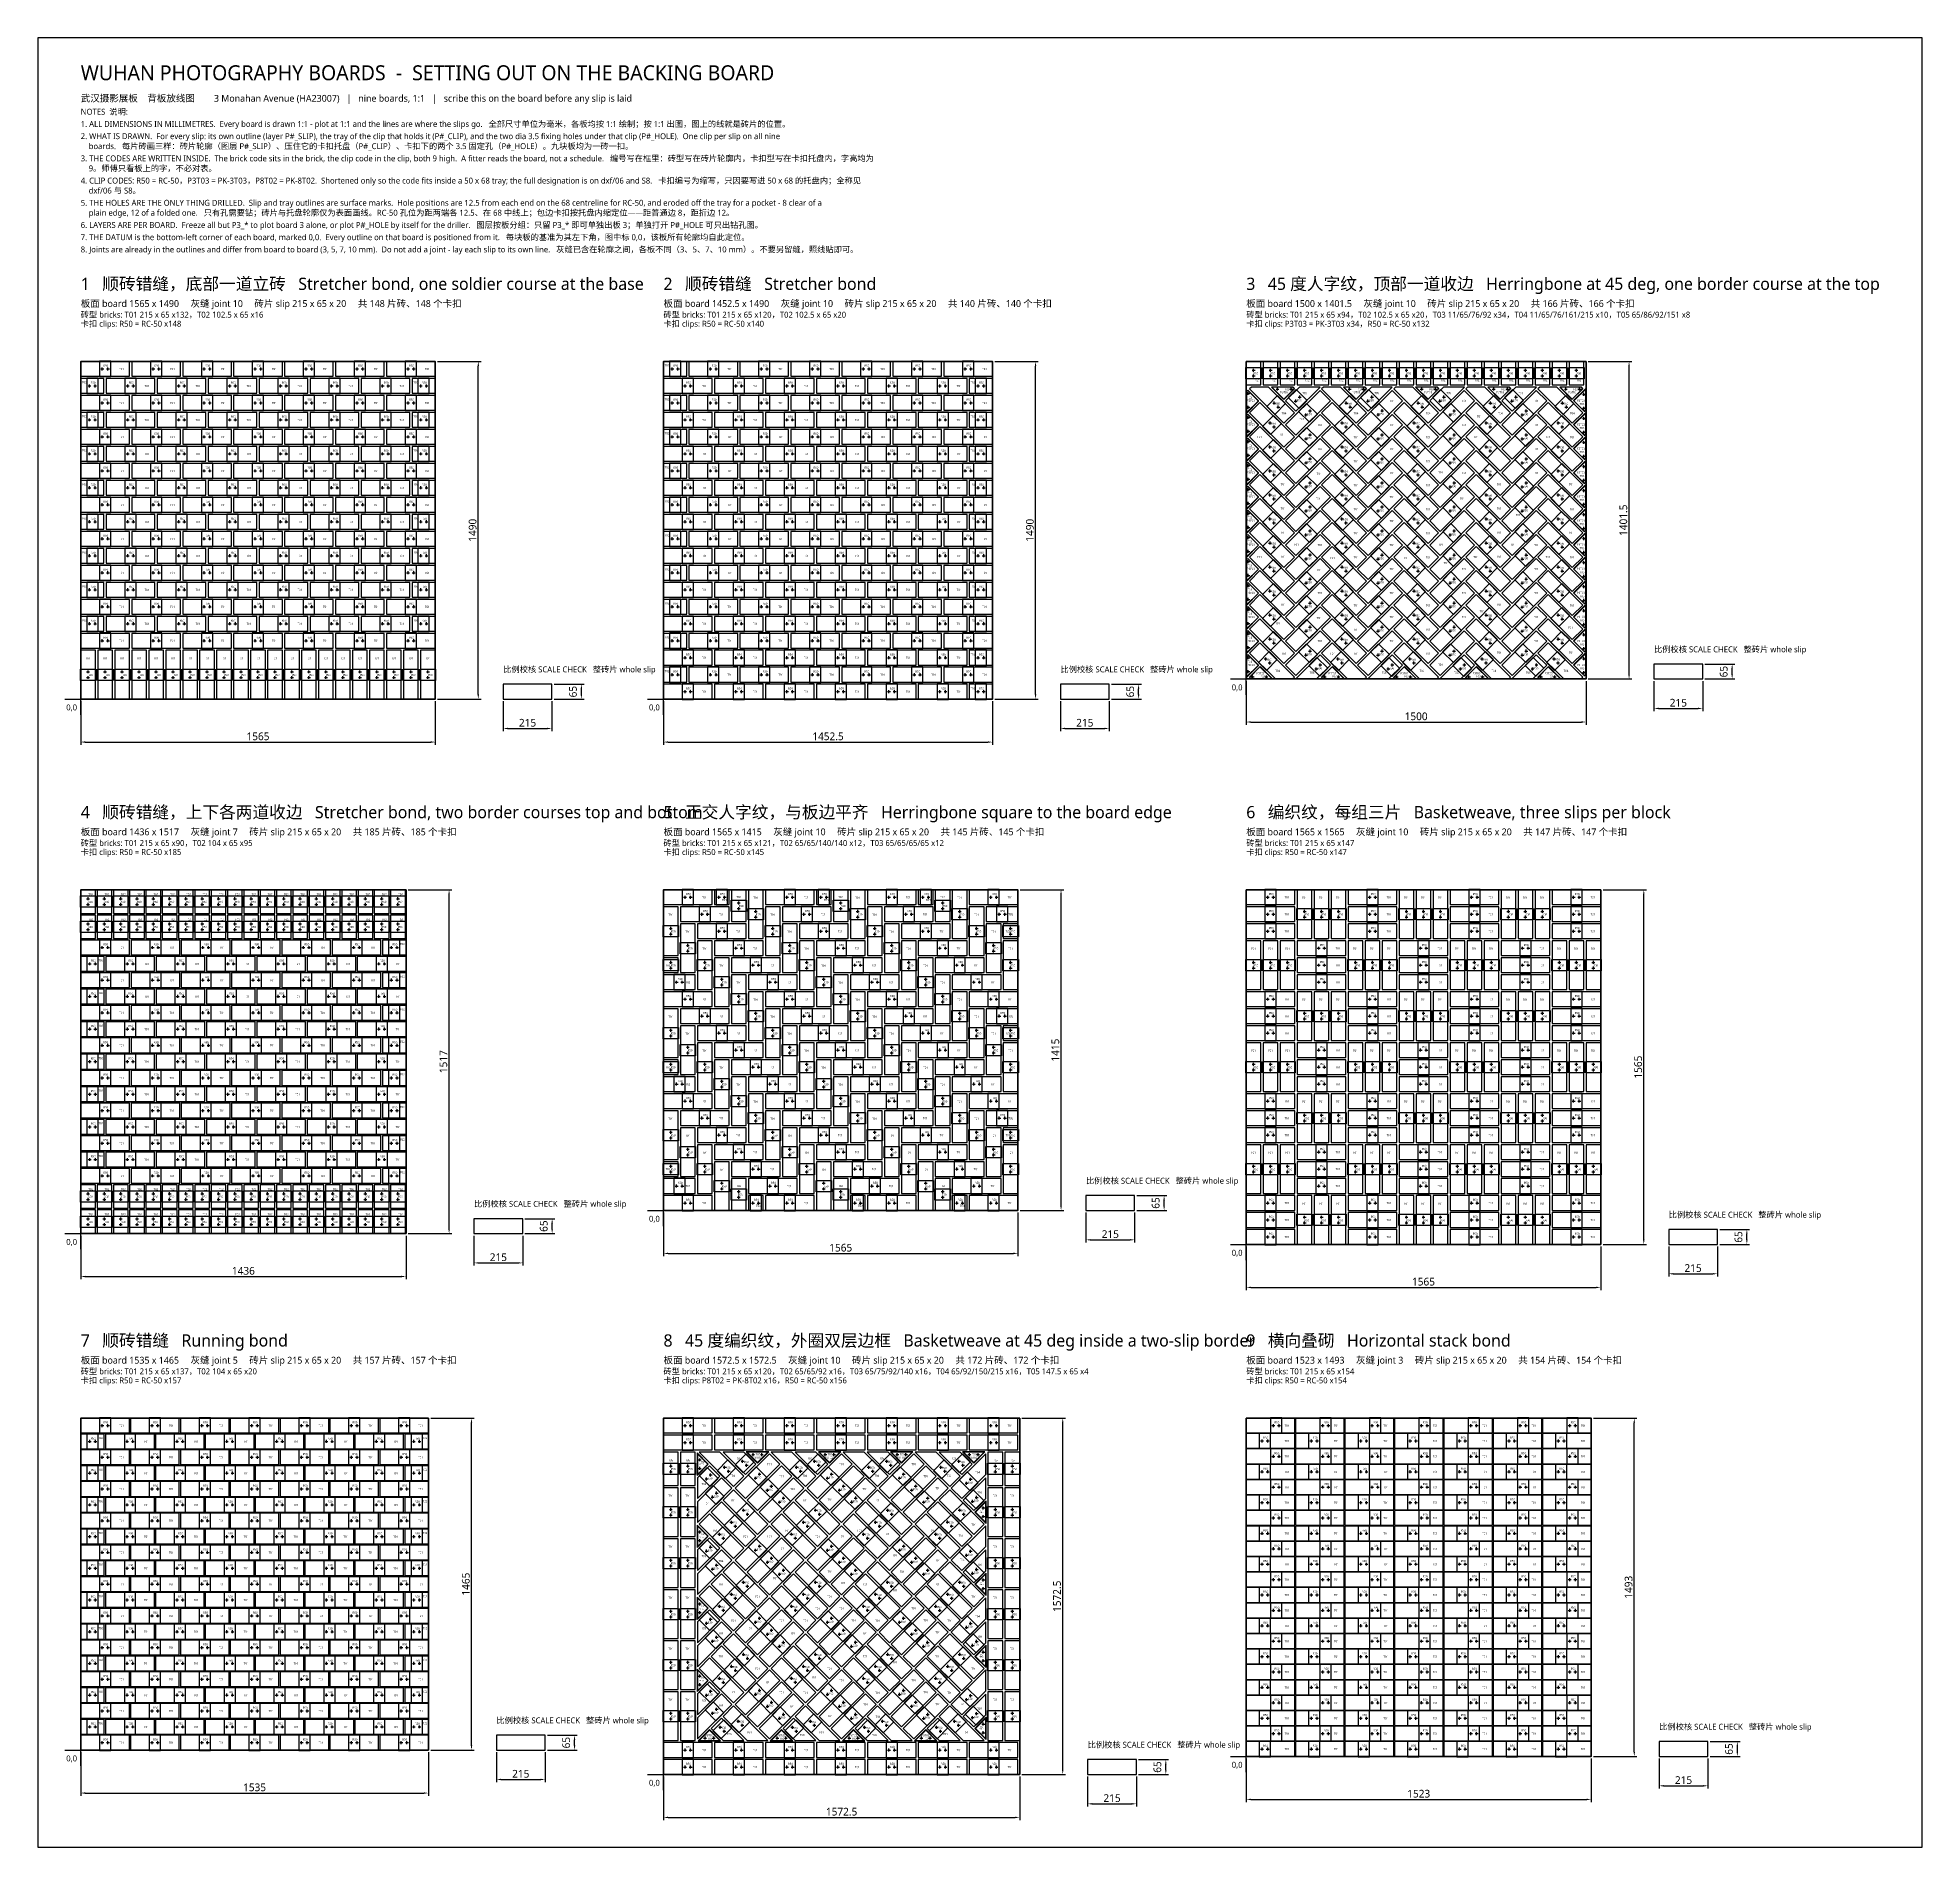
# Model space of a CAD drawing. Header units: millimetres. Extents: x -190 to 8130, y -7782 to 208.
import ezdxf
from ezdxf.enums import TextEntityAlignment as Align

# ---------------------------------------------------------------- set-up
doc = ezdxf.new("R2010")
doc.units = ezdxf.units.MM
for name, color, linetype in [('BOARD', 7, 'Continuous'), ('BORDER', 7, 'Continuous'), ('DIM', 8, 'Continuous'), ('NOTE', 7, 'Continuous'), ('ORIGIN', 1, 'Continuous'), ('P1_CLIP', 4, 'Continuous'), ('P1_HOLE', 1, 'Continuous'), ('P1_SLIP', 7, 'Continuous'), ('P1_TXT_B', 7, 'Continuous'), ('P1_TXT_C', 4, 'Continuous'), ('P2_CLIP', 4, 'Continuous'), ('P2_HOLE', 1, 'Continuous'), ('P2_SLIP', 7, 'Continuous'), ('P2_TXT_B', 7, 'Continuous'), ('P2_TXT_C', 4, 'Continuous'), ('P3_CLIP', 4, 'Continuous'), ('P3_HOLE', 1, 'Continuous'), ('P3_SLIP', 7, 'Continuous'), ('P3_TXT_B', 7, 'Continuous'), ('P3_TXT_C', 4, 'Continuous'), ('P4_CLIP', 4, 'Continuous'), ('P4_HOLE', 1, 'Continuous'), ('P4_SLIP', 7, 'Continuous'), ('P4_TXT_B', 7, 'Continuous'), ('P4_TXT_C', 4, 'Continuous'), ('P5_CLIP', 4, 'Continuous'), ('P5_HOLE', 1, 'Continuous'), ('P5_SLIP', 7, 'Continuous'), ('P5_TXT_B', 7, 'Continuous'), ('P5_TXT_C', 4, 'Continuous'), ('P6_CLIP', 4, 'Continuous'), ('P6_HOLE', 1, 'Continuous'), ('P6_SLIP', 7, 'Continuous'), ('P6_TXT_B', 7, 'Continuous'), ('P6_TXT_C', 4, 'Continuous'), ('P7_CLIP', 4, 'Continuous'), ('P7_HOLE', 1, 'Continuous'), ('P7_SLIP', 7, 'Continuous'), ('P7_TXT_B', 7, 'Continuous'), ('P7_TXT_C', 4, 'Continuous'), ('P8_CLIP', 4, 'Continuous'), ('P8_HOLE', 1, 'Continuous'), ('P8_SLIP', 7, 'Continuous'), ('P8_TXT_B', 7, 'Continuous'), ('P8_TXT_C', 4, 'Continuous'), ('P9_CLIP', 4, 'Continuous'), ('P9_HOLE', 1, 'Continuous'), ('P9_SLIP', 7, 'Continuous'), ('P9_TXT_B', 7, 'Continuous'), ('P9_TXT_C', 4, 'Continuous'), ('TITLE', 7, 'Continuous')]:
    doc.layers.add(name, color=color, linetype=linetype)
doc.styles.add('CN', font='msyh.ttc')
doc.dimstyles.new('MM', dxfattribs={"dimtxt": 34, "dimasz": 20, "dimexe": 12, "dimexo": 10, "dimgap": 8, "dimtad": 1, "dimdec": 1, "dimdsep": 46, "dimtxsty": 'CN', "dimcen": 2.5, "dimazin": 3, "dimtfac": 1, "dimtmove": 0, "dimatfit": 3})

msp = doc.modelspace()

# ---------------------------------------------------------------- linework, layer by layer
at = {"layer": 'BOARD', "lineweight": 50}
for points in [[(0, -2712), (1565, -2712), (1565, -1222), (0, -1222)], [(2572.5, -2712), (4025, -2712), (4025, -1222), (2572.5, -1222)], [(5145, -2623.5), (6645, -2623.5), (6645, -1222), (5145, -1222)], [(0, -5071.5), (1436, -5071.5), (1436, -3554.5), (0, -3554.5)], [(2572.5, -4969.5), (4137.5, -4969.5), (4137.5, -3554.5), (2572.5, -3554.5)], [(5145, -5119.5), (6710, -5119.5), (6710, -3554.5), (5145, -3554.5)], [(0, -7352), (1535, -7352), (1535, -5887), (0, -5887)], [(2572.5, -7459.5), (4145, -7459.5), (4145, -5887), (2572.5, -5887)], [(5145, -7380), (6668, -7380), (6668, -5887), (5145, -5887)]]:
    msp.add_lwpolyline(points, close=True, dxfattribs=at)
at = {"layer": 'BORDER'}
msp.add_lwpolyline([(-190, -7781.5), (8129.51, -7781.5), (8129.51, 207.69), (-190, 207.69)], close=True, dxfattribs=at)
at = {"layer": 'DIM'}
for points in [[(6945, -2623.5), (7160, -2623.5), (7160, -2558.5), (6945, -2558.5)], [(1865, -2712), (2080, -2712), (2080, -2647), (1865, -2647)], [(4325, -2712), (4540, -2712), (4540, -2647), (4325, -2647)], [(4437.5, -4969.5), (4652.5, -4969.5), (4652.5, -4904.5), (4437.5, -4904.5)], [(1736, -5071.5), (1951, -5071.5), (1951, -5006.5), (1736, -5006.5)], [(7010, -5119.5), (7225, -5119.5), (7225, -5054.5), (7010, -5054.5)], [(1835, -7352), (2050, -7352), (2050, -7287), (1835, -7287)], [(6968, -7380), (7183, -7380), (7183, -7315), (6968, -7315)], [(4445, -7459.5), (4660, -7459.5), (4660, -7394.5), (4445, -7394.5)]]:
    msp.add_lwpolyline(points, close=True, dxfattribs=at)
at = {"layer": 'ORIGIN'}
for p, q in [((5145, -2693.5), (5145, -2533.5)), ((0, -2782), (0, -2622)), ((2572.5, -2782), (2572.5, -2622)), ((5075, -2623.5), (5235, -2623.5)), ((-70, -2712), (90, -2712)), ((2502.5, -2712), (2662.5, -2712)), ((2572.5, -5039.5), (2572.5, -4879.5)), ((0, -5141.5), (0, -4981.5)), ((2502.5, -4969.5), (2662.5, -4969.5)), ((-70, -5071.5), (90, -5071.5)), ((5145, -5189.5), (5145, -5029.5)), ((5075, -5119.5), (5235, -5119.5)), ((0, -7422), (0, -7262)), ((5145, -7450), (5145, -7290)), ((-70, -7352), (90, -7352)), ((2572.5, -7529.5), (2572.5, -7369.5)), ((5075, -7380), (5235, -7380)), ((2502.5, -7459.5), (2662.5, -7459.5))]:
    msp.add_line(p, q, dxfattribs=at)
at = {"layer": 'P1_CLIP'}
for points in [[(82.5, -1288.5), (132.5, -1288.5), (132.5, -1220.5), (82.5, -1220.5)], [(307.5, -1288.5), (357.5, -1288.5), (357.5, -1220.5), (307.5, -1220.5)], [(532.5, -1288.5), (582.5, -1288.5), (582.5, -1220.5), (532.5, -1220.5)], [(757.5, -1288.5), (807.5, -1288.5), (807.5, -1220.5), (757.5, -1220.5)], [(982.5, -1288.5), (1032.5, -1288.5), (1032.5, -1220.5), (982.5, -1220.5)], [(1207.5, -1288.5), (1257.5, -1288.5), (1257.5, -1220.5), (1207.5, -1220.5)], [(1432.5, -1288.5), (1482.5, -1288.5), (1482.5, -1220.5), (1432.5, -1220.5)], [(26.25, -1363.5), (76.25, -1363.5), (76.25, -1295.5), (26.25, -1295.5)], [(195, -1363.5), (245, -1363.5), (245, -1295.5), (195, -1295.5)], [(420, -1363.5), (470, -1363.5), (470, -1295.5), (420, -1295.5)], [(645, -1363.5), (695, -1363.5), (695, -1295.5), (645, -1295.5)], [(870, -1363.5), (920, -1363.5), (920, -1295.5), (870, -1295.5)], [(1095, -1363.5), (1145, -1363.5), (1145, -1295.5), (1095, -1295.5)], [(1320, -1363.5), (1370, -1363.5), (1370, -1295.5), (1320, -1295.5)], [(1488.75, -1363.5), (1538.75, -1363.5), (1538.75, -1295.5), (1488.75, -1295.5)], [(82.5, -1438.5), (132.5, -1438.5), (132.5, -1370.5), (82.5, -1370.5)], [(307.5, -1438.5), (357.5, -1438.5), (357.5, -1370.5), (307.5, -1370.5)], [(532.5, -1438.5), (582.5, -1438.5), (582.5, -1370.5), (532.5, -1370.5)], [(757.5, -1438.5), (807.5, -1438.5), (807.5, -1370.5), (757.5, -1370.5)], [(982.5, -1438.5), (1032.5, -1438.5), (1032.5, -1370.5), (982.5, -1370.5)], [(1207.5, -1438.5), (1257.5, -1438.5), (1257.5, -1370.5), (1207.5, -1370.5)], [(1432.5, -1438.5), (1482.5, -1438.5), (1482.5, -1370.5), (1432.5, -1370.5)], [(26.25, -1513.5), (76.25, -1513.5), (76.25, -1445.5), (26.25, -1445.5)], [(195, -1513.5), (245, -1513.5), (245, -1445.5), (195, -1445.5)], [(420, -1513.5), (470, -1513.5), (470, -1445.5), (420, -1445.5)], [(645, -1513.5), (695, -1513.5), (695, -1445.5), (645, -1445.5)], [(870, -1513.5), (920, -1513.5), (920, -1445.5), (870, -1445.5)], [(1095, -1513.5), (1145, -1513.5), (1145, -1445.5), (1095, -1445.5)], [(1320, -1513.5), (1370, -1513.5), (1370, -1445.5), (1320, -1445.5)], [(1488.75, -1513.5), (1538.75, -1513.5), (1538.75, -1445.5), (1488.75, -1445.5)], [(82.5, -1588.5), (132.5, -1588.5), (132.5, -1520.5), (82.5, -1520.5)], [(307.5, -1588.5), (357.5, -1588.5), (357.5, -1520.5), (307.5, -1520.5)], [(532.5, -1588.5), (582.5, -1588.5), (582.5, -1520.5), (532.5, -1520.5)], [(757.5, -1588.5), (807.5, -1588.5), (807.5, -1520.5), (757.5, -1520.5)], [(982.5, -1588.5), (1032.5, -1588.5), (1032.5, -1520.5), (982.5, -1520.5)], [(1207.5, -1588.5), (1257.5, -1588.5), (1257.5, -1520.5), (1207.5, -1520.5)], [(1432.5, -1588.5), (1482.5, -1588.5), (1482.5, -1520.5), (1432.5, -1520.5)], [(26.25, -1663.5), (76.25, -1663.5), (76.25, -1595.5), (26.25, -1595.5)], [(195, -1663.5), (245, -1663.5), (245, -1595.5), (195, -1595.5)], [(420, -1663.5), (470, -1663.5), (470, -1595.5), (420, -1595.5)], [(645, -1663.5), (695, -1663.5), (695, -1595.5), (645, -1595.5)], [(870, -1663.5), (920, -1663.5), (920, -1595.5), (870, -1595.5)], [(1095, -1663.5), (1145, -1663.5), (1145, -1595.5), (1095, -1595.5)], [(1320, -1663.5), (1370, -1663.5), (1370, -1595.5), (1320, -1595.5)], [(1488.75, -1663.5), (1538.75, -1663.5), (1538.75, -1595.5), (1488.75, -1595.5)], [(26.25, -1813.5), (76.25, -1813.5), (76.25, -1745.5), (26.25, -1745.5)], [(82.5, -1738.5), (132.5, -1738.5), (132.5, -1670.5), (82.5, -1670.5)], [(195, -1813.5), (245, -1813.5), (245, -1745.5), (195, -1745.5)], [(307.5, -1738.5), (357.5, -1738.5), (357.5, -1670.5), (307.5, -1670.5)], [(420, -1813.5), (470, -1813.5), (470, -1745.5), (420, -1745.5)], [(532.5, -1738.5), (582.5, -1738.5), (582.5, -1670.5), (532.5, -1670.5)], [(645, -1813.5), (695, -1813.5), (695, -1745.5), (645, -1745.5)], [(757.5, -1738.5), (807.5, -1738.5), (807.5, -1670.5), (757.5, -1670.5)], [(870, -1813.5), (920, -1813.5), (920, -1745.5), (870, -1745.5)], [(982.5, -1738.5), (1032.5, -1738.5), (1032.5, -1670.5), (982.5, -1670.5)], [(1095, -1813.5), (1145, -1813.5), (1145, -1745.5), (1095, -1745.5)], [(1207.5, -1738.5), (1257.5, -1738.5), (1257.5, -1670.5), (1207.5, -1670.5)], [(1320, -1813.5), (1370, -1813.5), (1370, -1745.5), (1320, -1745.5)], [(1432.5, -1738.5), (1482.5, -1738.5), (1482.5, -1670.5), (1432.5, -1670.5)], [(1488.75, -1813.5), (1538.75, -1813.5), (1538.75, -1745.5), (1488.75, -1745.5)], [(82.5, -1888.5), (132.5, -1888.5), (132.5, -1820.5), (82.5, -1820.5)], [(307.5, -1888.5), (357.5, -1888.5), (357.5, -1820.5), (307.5, -1820.5)], [(532.5, -1888.5), (582.5, -1888.5), (582.5, -1820.5), (532.5, -1820.5)], [(757.5, -1888.5), (807.5, -1888.5), (807.5, -1820.5), (757.5, -1820.5)], [(982.5, -1888.5), (1032.5, -1888.5), (1032.5, -1820.5), (982.5, -1820.5)], [(1207.5, -1888.5), (1257.5, -1888.5), (1257.5, -1820.5), (1207.5, -1820.5)], [(1432.5, -1888.5), (1482.5, -1888.5), (1482.5, -1820.5), (1432.5, -1820.5)], [(26.25, -1963.5), (76.25, -1963.5), (76.25, -1895.5), (26.25, -1895.5)], [(195, -1963.5), (245, -1963.5), (245, -1895.5), (195, -1895.5)], [(420, -1963.5), (470, -1963.5), (470, -1895.5), (420, -1895.5)], [(645, -1963.5), (695, -1963.5), (695, -1895.5), (645, -1895.5)], [(870, -1963.5), (920, -1963.5), (920, -1895.5), (870, -1895.5)], [(1095, -1963.5), (1145, -1963.5), (1145, -1895.5), (1095, -1895.5)], [(1320, -1963.5), (1370, -1963.5), (1370, -1895.5), (1320, -1895.5)], [(1488.75, -1963.5), (1538.75, -1963.5), (1538.75, -1895.5), (1488.75, -1895.5)], [(82.5, -2038.5), (132.5, -2038.5), (132.5, -1970.5), (82.5, -1970.5)], [(307.5, -2038.5), (357.5, -2038.5), (357.5, -1970.5), (307.5, -1970.5)], [(532.5, -2038.5), (582.5, -2038.5), (582.5, -1970.5), (532.5, -1970.5)], [(757.5, -2038.5), (807.5, -2038.5), (807.5, -1970.5), (757.5, -1970.5)], [(982.5, -2038.5), (1032.5, -2038.5), (1032.5, -1970.5), (982.5, -1970.5)], [(1207.5, -2038.5), (1257.5, -2038.5), (1257.5, -1970.5), (1207.5, -1970.5)], [(1432.5, -2038.5), (1482.5, -2038.5), (1482.5, -1970.5), (1432.5, -1970.5)], [(26.25, -2113.5), (76.25, -2113.5), (76.25, -2045.5), (26.25, -2045.5)], [(195, -2113.5), (245, -2113.5), (245, -2045.5), (195, -2045.5)], [(420, -2113.5), (470, -2113.5), (470, -2045.5), (420, -2045.5)], [(645, -2113.5), (695, -2113.5), (695, -2045.5), (645, -2045.5)], [(870, -2113.5), (920, -2113.5), (920, -2045.5), (870, -2045.5)], [(1095, -2113.5), (1145, -2113.5), (1145, -2045.5), (1095, -2045.5)], [(1320, -2113.5), (1370, -2113.5), (1370, -2045.5), (1320, -2045.5)], [(1488.75, -2113.5), (1538.75, -2113.5), (1538.75, -2045.5), (1488.75, -2045.5)], [(82.5, -2188.5), (132.5, -2188.5), (132.5, -2120.5), (82.5, -2120.5)], [(307.5, -2188.5), (357.5, -2188.5), (357.5, -2120.5), (307.5, -2120.5)], [(532.5, -2188.5), (582.5, -2188.5), (582.5, -2120.5), (532.5, -2120.5)], [(757.5, -2188.5), (807.5, -2188.5), (807.5, -2120.5), (757.5, -2120.5)], [(982.5, -2188.5), (1032.5, -2188.5), (1032.5, -2120.5), (982.5, -2120.5)], [(1207.5, -2188.5), (1257.5, -2188.5), (1257.5, -2120.5), (1207.5, -2120.5)], [(1432.5, -2188.5), (1482.5, -2188.5), (1482.5, -2120.5), (1432.5, -2120.5)], [(26.25, -2263.5), (76.25, -2263.5), (76.25, -2195.5), (26.25, -2195.5)], [(195, -2263.5), (245, -2263.5), (245, -2195.5), (195, -2195.5)], [(420, -2263.5), (470, -2263.5), (470, -2195.5), (420, -2195.5)], [(645, -2263.5), (695, -2263.5), (695, -2195.5), (645, -2195.5)], [(870, -2263.5), (920, -2263.5), (920, -2195.5), (870, -2195.5)], [(1095, -2263.5), (1145, -2263.5), (1145, -2195.5), (1095, -2195.5)], [(1320, -2263.5), (1370, -2263.5), (1370, -2195.5), (1320, -2195.5)], [(1488.75, -2263.5), (1538.75, -2263.5), (1538.75, -2195.5), (1488.75, -2195.5)], [(82.5, -2338.5), (132.5, -2338.5), (132.5, -2270.5), (82.5, -2270.5)], [(307.5, -2338.5), (357.5, -2338.5), (357.5, -2270.5), (307.5, -2270.5)], [(532.5, -2338.5), (582.5, -2338.5), (582.5, -2270.5), (532.5, -2270.5)], [(757.5, -2338.5), (807.5, -2338.5), (807.5, -2270.5), (757.5, -2270.5)], [(982.5, -2338.5), (1032.5, -2338.5), (1032.5, -2270.5), (982.5, -2270.5)], [(1207.5, -2338.5), (1257.5, -2338.5), (1257.5, -2270.5), (1207.5, -2270.5)], [(1432.5, -2338.5), (1482.5, -2338.5), (1482.5, -2270.5), (1432.5, -2270.5)], [(26.25, -2413.5), (76.25, -2413.5), (76.25, -2345.5), (26.25, -2345.5)], [(195, -2413.5), (245, -2413.5), (245, -2345.5), (195, -2345.5)], [(420, -2413.5), (470, -2413.5), (470, -2345.5), (420, -2345.5)], [(645, -2413.5), (695, -2413.5), (695, -2345.5), (645, -2345.5)], [(870, -2413.5), (920, -2413.5), (920, -2345.5), (870, -2345.5)], [(1095, -2413.5), (1145, -2413.5), (1145, -2345.5), (1095, -2345.5)], [(1320, -2413.5), (1370, -2413.5), (1370, -2345.5), (1320, -2345.5)], [(1488.75, -2413.5), (1538.75, -2413.5), (1538.75, -2345.5), (1488.75, -2345.5)], [(82.5, -2488.5), (132.5, -2488.5), (132.5, -2420.5), (82.5, -2420.5)], [(307.5, -2488.5), (357.5, -2488.5), (357.5, -2420.5), (307.5, -2420.5)], [(532.5, -2488.5), (582.5, -2488.5), (582.5, -2420.5), (532.5, -2420.5)], [(757.5, -2488.5), (807.5, -2488.5), (807.5, -2420.5), (757.5, -2420.5)], [(982.5, -2488.5), (1032.5, -2488.5), (1032.5, -2420.5), (982.5, -2420.5)], [(1207.5, -2488.5), (1257.5, -2488.5), (1257.5, -2420.5), (1207.5, -2420.5)], [(1432.5, -2488.5), (1482.5, -2488.5), (1482.5, -2420.5), (1432.5, -2420.5)], [(-1.5, -2629.5), (-1.5, -2579.5), (66.5, -2579.5), (66.5, -2629.5)], [(73.5, -2629.5), (73.5, -2579.5), (141.5, -2579.5), (141.5, -2629.5)], [(148.5, -2629.5), (148.5, -2579.5), (216.5, -2579.5), (216.5, -2629.5)], [(223.5, -2629.5), (223.5, -2579.5), (291.5, -2579.5), (291.5, -2629.5)], [(298.5, -2629.5), (298.5, -2579.5), (366.5, -2579.5), (366.5, -2629.5)], [(373.5, -2629.5), (373.5, -2579.5), (441.5, -2579.5), (441.5, -2629.5)], [(448.5, -2629.5), (448.5, -2579.5), (516.5, -2579.5), (516.5, -2629.5)], [(523.5, -2629.5), (523.5, -2579.5), (591.5, -2579.5), (591.5, -2629.5)], [(598.5, -2629.5), (598.5, -2579.5), (666.5, -2579.5), (666.5, -2629.5)], [(673.5, -2629.5), (673.5, -2579.5), (741.5, -2579.5), (741.5, -2629.5)], [(748.5, -2629.5), (748.5, -2579.5), (816.5, -2579.5), (816.5, -2629.5)], [(823.5, -2629.5), (823.5, -2579.5), (891.5, -2579.5), (891.5, -2629.5)], [(898.5, -2629.5), (898.5, -2579.5), (966.5, -2579.5), (966.5, -2629.5)], [(973.5, -2629.5), (973.5, -2579.5), (1041.5, -2579.5), (1041.5, -2629.5)], [(1048.5, -2629.5), (1048.5, -2579.5), (1116.5, -2579.5), (1116.5, -2629.5)], [(1123.5, -2629.5), (1123.5, -2579.5), (1191.5, -2579.5), (1191.5, -2629.5)], [(1198.5, -2629.5), (1198.5, -2579.5), (1266.5, -2579.5), (1266.5, -2629.5)], [(1273.5, -2629.5), (1273.5, -2579.5), (1341.5, -2579.5), (1341.5, -2629.5)], [(1348.5, -2629.5), (1348.5, -2579.5), (1416.5, -2579.5), (1416.5, -2629.5)], [(1423.5, -2629.5), (1423.5, -2579.5), (1491.5, -2579.5), (1491.5, -2629.5)], [(1498.5, -2629.5), (1498.5, -2579.5), (1566.5, -2579.5), (1566.5, -2629.5)]]:
    msp.add_lwpolyline(points, close=True, dxfattribs=at)
at = {"layer": 'P1_HOLE'}
for p, q in [((32.25, -1329.5), (45.25, -1329.5)), ((38.75, -1336), (38.75, -1323)), ((57.25, -1329.5), (70.25, -1329.5)), ((63.75, -1336), (63.75, -1323)), ((88.5, -1254.5), (101.5, -1254.5)), ((95, -1261), (95, -1248)), ((113.5, -1254.5), (126.5, -1254.5)), ((120, -1261), (120, -1248)), ((201, -1329.5), (214, -1329.5)), ((207.5, -1336), (207.5, -1323)), ((226, -1329.5), (239, -1329.5)), ((232.5, -1336), (232.5, -1323)), ((313.5, -1254.5), (326.5, -1254.5)), ((320, -1261), (320, -1248)), ((338.5, -1254.5), (351.5, -1254.5)), ((345, -1261), (345, -1248)), ((426, -1329.5), (439, -1329.5)), ((432.5, -1336), (432.5, -1323)), ((451, -1329.5), (464, -1329.5)), ((457.5, -1336), (457.5, -1323)), ((538.5, -1254.5), (551.5, -1254.5)), ((545, -1261), (545, -1248)), ((563.5, -1254.5), (576.5, -1254.5)), ((570, -1261), (570, -1248)), ((651, -1329.5), (664, -1329.5)), ((657.5, -1336), (657.5, -1323)), ((676, -1329.5), (689, -1329.5)), ((682.5, -1336), (682.5, -1323)), ((763.5, -1254.5), (776.5, -1254.5)), ((770, -1261), (770, -1248)), ((788.5, -1254.5), (801.5, -1254.5)), ((795, -1261), (795, -1248)), ((876, -1329.5), (889, -1329.5)), ((882.5, -1336), (882.5, -1323)), ((901, -1329.5), (914, -1329.5)), ((907.5, -1336), (907.5, -1323)), ((988.5, -1254.5), (1001.5, -1254.5)), ((995, -1261), (995, -1248)), ((1013.5, -1254.5), (1026.5, -1254.5)), ((1020, -1261), (1020, -1248)), ((1101, -1329.5), (1114, -1329.5)), ((1107.5, -1336), (1107.5, -1323)), ((1126, -1329.5), (1139, -1329.5)), ((1132.5, -1336), (1132.5, -1323)), ((1213.5, -1254.5), (1226.5, -1254.5)), ((1220, -1261), (1220, -1248)), ((1238.5, -1254.5), (1251.5, -1254.5)), ((1245, -1261), (1245, -1248)), ((1326, -1329.5), (1339, -1329.5)), ((1332.5, -1336), (1332.5, -1323)), ((1351, -1329.5), (1364, -1329.5)), ((1357.5, -1336), (1357.5, -1323)), ((1438.5, -1254.5), (1451.5, -1254.5)), ((1445, -1261), (1445, -1248)), ((1463.5, -1254.5), (1476.5, -1254.5)), ((1470, -1261), (1470, -1248)), ((1494.75, -1329.5), (1507.75, -1329.5)), ((1501.25, -1336), (1501.25, -1323)), ((1519.75, -1329.5), (1532.75, -1329.5)), ((1526.25, -1336), (1526.25, -1323)), ((88.5, -1404.5), (101.5, -1404.5)), ((95, -1411), (95, -1398)), ((113.5, -1404.5), (126.5, -1404.5)), ((120, -1411), (120, -1398)), ((313.5, -1404.5), (326.5, -1404.5)), ((320, -1411), (320, -1398)), ((338.5, -1404.5), (351.5, -1404.5)), ((345, -1411), (345, -1398)), ((538.5, -1404.5), (551.5, -1404.5)), ((545, -1411), (545, -1398)), ((563.5, -1404.5), (576.5, -1404.5)), ((570, -1411), (570, -1398)), ((763.5, -1404.5), (776.5, -1404.5)), ((770, -1411), (770, -1398)), ((788.5, -1404.5), (801.5, -1404.5)), ((795, -1411), (795, -1398)), ((988.5, -1404.5), (1001.5, -1404.5)), ((995, -1411), (995, -1398)), ((1013.5, -1404.5), (1026.5, -1404.5)), ((1020, -1411), (1020, -1398)), ((1213.5, -1404.5), (1226.5, -1404.5)), ((1220, -1411), (1220, -1398)), ((1238.5, -1404.5), (1251.5, -1404.5)), ((1245, -1411), (1245, -1398)), ((1438.5, -1404.5), (1451.5, -1404.5)), ((1445, -1411), (1445, -1398)), ((1463.5, -1404.5), (1476.5, -1404.5)), ((1470, -1411), (1470, -1398)), ((32.25, -1479.5), (45.25, -1479.5)), ((38.75, -1486), (38.75, -1473)), ((57.25, -1479.5), (70.25, -1479.5)), ((63.75, -1486), (63.75, -1473)), ((201, -1479.5), (214, -1479.5)), ((207.5, -1486), (207.5, -1473)), ((226, -1479.5), (239, -1479.5)), ((232.5, -1486), (232.5, -1473)), ((426, -1479.5), (439, -1479.5)), ((432.5, -1486), (432.5, -1473)), ((451, -1479.5), (464, -1479.5)), ((457.5, -1486), (457.5, -1473)), ((651, -1479.5), (664, -1479.5)), ((657.5, -1486), (657.5, -1473)), ((676, -1479.5), (689, -1479.5)), ((682.5, -1486), (682.5, -1473)), ((876, -1479.5), (889, -1479.5)), ((882.5, -1486), (882.5, -1473)), ((901, -1479.5), (914, -1479.5)), ((907.5, -1486), (907.5, -1473)), ((1101, -1479.5), (1114, -1479.5)), ((1107.5, -1486), (1107.5, -1473)), ((1126, -1479.5), (1139, -1479.5)), ((1132.5, -1486), (1132.5, -1473)), ((1326, -1479.5), (1339, -1479.5)), ((1332.5, -1486), (1332.5, -1473)), ((1351, -1479.5), (1364, -1479.5)), ((1357.5, -1486), (1357.5, -1473)), ((1494.75, -1479.5), (1507.75, -1479.5)), ((1501.25, -1486), (1501.25, -1473)), ((1519.75, -1479.5), (1532.75, -1479.5)), ((1526.25, -1486), (1526.25, -1473)), ((88.5, -1554.5), (101.5, -1554.5)), ((95, -1561), (95, -1548)), ((113.5, -1554.5), (126.5, -1554.5)), ((120, -1561), (120, -1548)), ((313.5, -1554.5), (326.5, -1554.5)), ((320, -1561), (320, -1548)), ((338.5, -1554.5), (351.5, -1554.5)), ((345, -1561), (345, -1548)), ((538.5, -1554.5), (551.5, -1554.5)), ((545, -1561), (545, -1548)), ((563.5, -1554.5), (576.5, -1554.5)), ((570, -1561), (570, -1548)), ((763.5, -1554.5), (776.5, -1554.5)), ((770, -1561), (770, -1548)), ((788.5, -1554.5), (801.5, -1554.5)), ((795, -1561), (795, -1548)), ((988.5, -1554.5), (1001.5, -1554.5)), ((995, -1561), (995, -1548)), ((1013.5, -1554.5), (1026.5, -1554.5)), ((1020, -1561), (1020, -1548)), ((1213.5, -1554.5), (1226.5, -1554.5)), ((1220, -1561), (1220, -1548)), ((1238.5, -1554.5), (1251.5, -1554.5)), ((1245, -1561), (1245, -1548)), ((1438.5, -1554.5), (1451.5, -1554.5)), ((1445, -1561), (1445, -1548)), ((1463.5, -1554.5), (1476.5, -1554.5)), ((1470, -1561), (1470, -1548)), ((32.25, -1629.5), (45.25, -1629.5)), ((38.75, -1636), (38.75, -1623)), ((57.25, -1629.5), (70.25, -1629.5)), ((63.75, -1636), (63.75, -1623)), ((201, -1629.5), (214, -1629.5)), ((207.5, -1636), (207.5, -1623)), ((226, -1629.5), (239, -1629.5)), ((232.5, -1636), (232.5, -1623)), ((426, -1629.5), (439, -1629.5)), ((432.5, -1636), (432.5, -1623)), ((451, -1629.5), (464, -1629.5)), ((457.5, -1636), (457.5, -1623)), ((651, -1629.5), (664, -1629.5)), ((657.5, -1636), (657.5, -1623)), ((676, -1629.5), (689, -1629.5)), ((682.5, -1636), (682.5, -1623)), ((876, -1629.5), (889, -1629.5)), ((882.5, -1636), (882.5, -1623)), ((901, -1629.5), (914, -1629.5)), ((907.5, -1636), (907.5, -1623)), ((1101, -1629.5), (1114, -1629.5)), ((1107.5, -1636), (1107.5, -1623)), ((1126, -1629.5), (1139, -1629.5)), ((1132.5, -1636), (1132.5, -1623)), ((1326, -1629.5), (1339, -1629.5)), ((1332.5, -1636), (1332.5, -1623)), ((1351, -1629.5), (1364, -1629.5)), ((1357.5, -1636), (1357.5, -1623)), ((1494.75, -1629.5), (1507.75, -1629.5)), ((1501.25, -1636), (1501.25, -1623)), ((1519.75, -1629.5), (1532.75, -1629.5)), ((1526.25, -1636), (1526.25, -1623)), ((88.5, -1704.5), (101.5, -1704.5)), ((95, -1711), (95, -1698)), ((113.5, -1704.5), (126.5, -1704.5)), ((120, -1711), (120, -1698)), ((313.5, -1704.5), (326.5, -1704.5)), ((320, -1711), (320, -1698)), ((338.5, -1704.5), (351.5, -1704.5)), ((345, -1711), (345, -1698)), ((538.5, -1704.5), (551.5, -1704.5)), ((545, -1711), (545, -1698)), ((563.5, -1704.5), (576.5, -1704.5)), ((570, -1711), (570, -1698)), ((763.5, -1704.5), (776.5, -1704.5)), ((770, -1711), (770, -1698)), ((788.5, -1704.5), (801.5, -1704.5)), ((795, -1711), (795, -1698)), ((988.5, -1704.5), (1001.5, -1704.5)), ((995, -1711), (995, -1698)), ((1013.5, -1704.5), (1026.5, -1704.5)), ((1020, -1711), (1020, -1698)), ((1213.5, -1704.5), (1226.5, -1704.5)), ((1220, -1711), (1220, -1698)), ((1238.5, -1704.5), (1251.5, -1704.5)), ((1245, -1711), (1245, -1698)), ((1438.5, -1704.5), (1451.5, -1704.5)), ((1445, -1711), (1445, -1698)), ((1463.5, -1704.5), (1476.5, -1704.5)), ((1470, -1711), (1470, -1698)), ((32.25, -1779.5), (45.25, -1779.5)), ((38.75, -1786), (38.75, -1773)), ((57.25, -1779.5), (70.25, -1779.5)), ((63.75, -1786), (63.75, -1773)), ((201, -1779.5), (214, -1779.5)), ((207.5, -1786), (207.5, -1773)), ((226, -1779.5), (239, -1779.5)), ((232.5, -1786), (232.5, -1773)), ((426, -1779.5), (439, -1779.5)), ((432.5, -1786), (432.5, -1773)), ((451, -1779.5), (464, -1779.5)), ((457.5, -1786), (457.5, -1773)), ((651, -1779.5), (664, -1779.5)), ((657.5, -1786), (657.5, -1773)), ((676, -1779.5), (689, -1779.5)), ((682.5, -1786), (682.5, -1773)), ((876, -1779.5), (889, -1779.5)), ((882.5, -1786), (882.5, -1773)), ((901, -1779.5), (914, -1779.5)), ((907.5, -1786), (907.5, -1773)), ((1101, -1779.5), (1114, -1779.5)), ((1107.5, -1786), (1107.5, -1773)), ((1126, -1779.5), (1139, -1779.5)), ((1132.5, -1786), (1132.5, -1773)), ((1326, -1779.5), (1339, -1779.5)), ((1332.5, -1786), (1332.5, -1773)), ((1351, -1779.5), (1364, -1779.5)), ((1357.5, -1786), (1357.5, -1773)), ((1494.75, -1779.5), (1507.75, -1779.5)), ((1501.25, -1786), (1501.25, -1773)), ((1519.75, -1779.5), (1532.75, -1779.5)), ((1526.25, -1786), (1526.25, -1773)), ((88.5, -1854.5), (101.5, -1854.5)), ((95, -1861), (95, -1848)), ((113.5, -1854.5), (126.5, -1854.5)), ((120, -1861), (120, -1848)), ((313.5, -1854.5), (326.5, -1854.5)), ((320, -1861), (320, -1848)), ((338.5, -1854.5), (351.5, -1854.5)), ((345, -1861), (345, -1848)), ((538.5, -1854.5), (551.5, -1854.5)), ((545, -1861), (545, -1848)), ((563.5, -1854.5), (576.5, -1854.5)), ((570, -1861), (570, -1848)), ((763.5, -1854.5), (776.5, -1854.5)), ((770, -1861), (770, -1848)), ((788.5, -1854.5), (801.5, -1854.5)), ((795, -1861), (795, -1848)), ((988.5, -1854.5), (1001.5, -1854.5)), ((995, -1861), (995, -1848)), ((1013.5, -1854.5), (1026.5, -1854.5)), ((1020, -1861), (1020, -1848)), ((1213.5, -1854.5), (1226.5, -1854.5)), ((1220, -1861), (1220, -1848)), ((1238.5, -1854.5), (1251.5, -1854.5)), ((1245, -1861), (1245, -1848)), ((1438.5, -1854.5), (1451.5, -1854.5)), ((1445, -1861), (1445, -1848)), ((1463.5, -1854.5), (1476.5, -1854.5)), ((1470, -1861), (1470, -1848)), ((32.25, -1929.5), (45.25, -1929.5)), ((38.75, -1936), (38.75, -1923)), ((57.25, -1929.5), (70.25, -1929.5)), ((63.75, -1936), (63.75, -1923)), ((201, -1929.5), (214, -1929.5)), ((207.5, -1936), (207.5, -1923)), ((226, -1929.5), (239, -1929.5)), ((232.5, -1936), (232.5, -1923)), ((426, -1929.5), (439, -1929.5)), ((432.5, -1936), (432.5, -1923)), ((451, -1929.5), (464, -1929.5)), ((457.5, -1936), (457.5, -1923)), ((651, -1929.5), (664, -1929.5)), ((657.5, -1936), (657.5, -1923)), ((676, -1929.5), (689, -1929.5)), ((682.5, -1936), (682.5, -1923)), ((876, -1929.5), (889, -1929.5)), ((882.5, -1936), (882.5, -1923)), ((901, -1929.5), (914, -1929.5)), ((907.5, -1936), (907.5, -1923)), ((1101, -1929.5), (1114, -1929.5)), ((1107.5, -1936), (1107.5, -1923)), ((1126, -1929.5), (1139, -1929.5)), ((1132.5, -1936), (1132.5, -1923)), ((1326, -1929.5), (1339, -1929.5)), ((1332.5, -1936), (1332.5, -1923)), ((1351, -1929.5), (1364, -1929.5)), ((1357.5, -1936), (1357.5, -1923)), ((1494.75, -1929.5), (1507.75, -1929.5)), ((1501.25, -1936), (1501.25, -1923)), ((1519.75, -1929.5), (1532.75, -1929.5)), ((1526.25, -1936), (1526.25, -1923)), ((32.25, -2079.5), (45.25, -2079.5)), ((38.75, -2086), (38.75, -2073)), ((57.25, -2079.5), (70.25, -2079.5)), ((63.75, -2086), (63.75, -2073)), ((88.5, -2004.5), (101.5, -2004.5)), ((95, -2011), (95, -1998)), ((113.5, -2004.5), (126.5, -2004.5)), ((120, -2011), (120, -1998)), ((201, -2079.5), (214, -2079.5)), ((207.5, -2086), (207.5, -2073)), ((226, -2079.5), (239, -2079.5)), ((232.5, -2086), (232.5, -2073)), ((313.5, -2004.5), (326.5, -2004.5)), ((320, -2011), (320, -1998)), ((338.5, -2004.5), (351.5, -2004.5)), ((345, -2011), (345, -1998)), ((426, -2079.5), (439, -2079.5)), ((432.5, -2086), (432.5, -2073)), ((451, -2079.5), (464, -2079.5)), ((457.5, -2086), (457.5, -2073)), ((538.5, -2004.5), (551.5, -2004.5)), ((545, -2011), (545, -1998)), ((563.5, -2004.5), (576.5, -2004.5)), ((570, -2011), (570, -1998)), ((651, -2079.5), (664, -2079.5)), ((657.5, -2086), (657.5, -2073)), ((676, -2079.5), (689, -2079.5)), ((682.5, -2086), (682.5, -2073)), ((763.5, -2004.5), (776.5, -2004.5)), ((770, -2011), (770, -1998)), ((788.5, -2004.5), (801.5, -2004.5)), ((795, -2011), (795, -1998)), ((876, -2079.5), (889, -2079.5)), ((882.5, -2086), (882.5, -2073)), ((901, -2079.5), (914, -2079.5)), ((907.5, -2086), (907.5, -2073)), ((988.5, -2004.5), (1001.5, -2004.5)), ((995, -2011), (995, -1998)), ((1013.5, -2004.5), (1026.5, -2004.5)), ((1020, -2011), (1020, -1998)), ((1101, -2079.5), (1114, -2079.5)), ((1107.5, -2086), (1107.5, -2073)), ((1126, -2079.5), (1139, -2079.5)), ((1132.5, -2086), (1132.5, -2073)), ((1213.5, -2004.5), (1226.5, -2004.5)), ((1220, -2011), (1220, -1998)), ((1238.5, -2004.5), (1251.5, -2004.5)), ((1245, -2011), (1245, -1998)), ((1326, -2079.5), (1339, -2079.5)), ((1332.5, -2086), (1332.5, -2073)), ((1351, -2079.5), (1364, -2079.5)), ((1357.5, -2086), (1357.5, -2073)), ((1438.5, -2004.5), (1451.5, -2004.5)), ((1445, -2011), (1445, -1998)), ((1463.5, -2004.5), (1476.5, -2004.5)), ((1470, -2011), (1470, -1998)), ((1494.75, -2079.5), (1507.75, -2079.5)), ((1501.25, -2086), (1501.25, -2073)), ((1519.75, -2079.5), (1532.75, -2079.5)), ((1526.25, -2086), (1526.25, -2073)), ((88.5, -2154.5), (101.5, -2154.5)), ((95, -2161), (95, -2148)), ((113.5, -2154.5), (126.5, -2154.5)), ((120, -2161), (120, -2148)), ((313.5, -2154.5), (326.5, -2154.5)), ((320, -2161), (320, -2148)), ((338.5, -2154.5), (351.5, -2154.5)), ((345, -2161), (345, -2148)), ((538.5, -2154.5), (551.5, -2154.5)), ((545, -2161), (545, -2148)), ((563.5, -2154.5), (576.5, -2154.5)), ((570, -2161), (570, -2148)), ((763.5, -2154.5), (776.5, -2154.5)), ((770, -2161), (770, -2148)), ((788.5, -2154.5), (801.5, -2154.5)), ((795, -2161), (795, -2148)), ((988.5, -2154.5), (1001.5, -2154.5)), ((995, -2161), (995, -2148)), ((1013.5, -2154.5), (1026.5, -2154.5)), ((1020, -2161), (1020, -2148)), ((1213.5, -2154.5), (1226.5, -2154.5)), ((1220, -2161), (1220, -2148)), ((1238.5, -2154.5), (1251.5, -2154.5)), ((1245, -2161), (1245, -2148)), ((1438.5, -2154.5), (1451.5, -2154.5)), ((1445, -2161), (1445, -2148)), ((1463.5, -2154.5), (1476.5, -2154.5)), ((1470, -2161), (1470, -2148)), ((32.25, -2229.5), (45.25, -2229.5)), ((38.75, -2236), (38.75, -2223)), ((57.25, -2229.5), (70.25, -2229.5)), ((63.75, -2236), (63.75, -2223)), ((201, -2229.5), (214, -2229.5)), ((207.5, -2236), (207.5, -2223)), ((226, -2229.5), (239, -2229.5)), ((232.5, -2236), (232.5, -2223)), ((426, -2229.5), (439, -2229.5)), ((432.5, -2236), (432.5, -2223)), ((451, -2229.5), (464, -2229.5)), ((457.5, -2236), (457.5, -2223)), ((651, -2229.5), (664, -2229.5)), ((657.5, -2236), (657.5, -2223)), ((676, -2229.5), (689, -2229.5)), ((682.5, -2236), (682.5, -2223)), ((876, -2229.5), (889, -2229.5)), ((882.5, -2236), (882.5, -2223)), ((901, -2229.5), (914, -2229.5)), ((907.5, -2236), (907.5, -2223)), ((1101, -2229.5), (1114, -2229.5)), ((1107.5, -2236), (1107.5, -2223)), ((1126, -2229.5), (1139, -2229.5)), ((1132.5, -2236), (1132.5, -2223)), ((1326, -2229.5), (1339, -2229.5)), ((1332.5, -2236), (1332.5, -2223)), ((1351, -2229.5), (1364, -2229.5)), ((1357.5, -2236), (1357.5, -2223)), ((1494.75, -2229.5), (1507.75, -2229.5)), ((1501.25, -2236), (1501.25, -2223)), ((1519.75, -2229.5), (1532.75, -2229.5)), ((1526.25, -2236), (1526.25, -2223)), ((88.5, -2304.5), (101.5, -2304.5)), ((95, -2311), (95, -2298)), ((113.5, -2304.5), (126.5, -2304.5)), ((120, -2311), (120, -2298)), ((313.5, -2304.5), (326.5, -2304.5)), ((320, -2311), (320, -2298)), ((338.5, -2304.5), (351.5, -2304.5)), ((345, -2311), (345, -2298)), ((538.5, -2304.5), (551.5, -2304.5)), ((545, -2311), (545, -2298)), ((563.5, -2304.5), (576.5, -2304.5)), ((570, -2311), (570, -2298)), ((763.5, -2304.5), (776.5, -2304.5)), ((770, -2311), (770, -2298)), ((788.5, -2304.5), (801.5, -2304.5)), ((795, -2311), (795, -2298)), ((988.5, -2304.5), (1001.5, -2304.5)), ((995, -2311), (995, -2298)), ((1013.5, -2304.5), (1026.5, -2304.5)), ((1020, -2311), (1020, -2298)), ((1213.5, -2304.5), (1226.5, -2304.5)), ((1220, -2311), (1220, -2298)), ((1238.5, -2304.5), (1251.5, -2304.5)), ((1245, -2311), (1245, -2298)), ((1438.5, -2304.5), (1451.5, -2304.5)), ((1445, -2311), (1445, -2298)), ((1463.5, -2304.5), (1476.5, -2304.5)), ((1470, -2311), (1470, -2298)), ((32.25, -2379.5), (45.25, -2379.5)), ((38.75, -2386), (38.75, -2373)), ((57.25, -2379.5), (70.25, -2379.5)), ((63.75, -2386), (63.75, -2373)), ((201, -2379.5), (214, -2379.5)), ((207.5, -2386), (207.5, -2373)), ((226, -2379.5), (239, -2379.5)), ((232.5, -2386), (232.5, -2373)), ((426, -2379.5), (439, -2379.5)), ((432.5, -2386), (432.5, -2373)), ((451, -2379.5), (464, -2379.5)), ((457.5, -2386), (457.5, -2373)), ((651, -2379.5), (664, -2379.5)), ((657.5, -2386), (657.5, -2373)), ((676, -2379.5), (689, -2379.5)), ((682.5, -2386), (682.5, -2373)), ((876, -2379.5), (889, -2379.5)), ((882.5, -2386), (882.5, -2373)), ((901, -2379.5), (914, -2379.5)), ((907.5, -2386), (907.5, -2373)), ((1101, -2379.5), (1114, -2379.5)), ((1107.5, -2386), (1107.5, -2373)), ((1126, -2379.5), (1139, -2379.5)), ((1132.5, -2386), (1132.5, -2373)), ((1326, -2379.5), (1339, -2379.5)), ((1332.5, -2386), (1332.5, -2373)), ((1351, -2379.5), (1364, -2379.5)), ((1357.5, -2386), (1357.5, -2373)), ((1494.75, -2379.5), (1507.75, -2379.5)), ((1501.25, -2386), (1501.25, -2373)), ((1519.75, -2379.5), (1532.75, -2379.5)), ((1526.25, -2386), (1526.25, -2373)), ((88.5, -2454.5), (101.5, -2454.5)), ((95, -2461), (95, -2448)), ((113.5, -2454.5), (126.5, -2454.5)), ((120, -2461), (120, -2448)), ((313.5, -2454.5), (326.5, -2454.5)), ((320, -2461), (320, -2448)), ((338.5, -2454.5), (351.5, -2454.5)), ((345, -2461), (345, -2448)), ((538.5, -2454.5), (551.5, -2454.5)), ((545, -2461), (545, -2448)), ((563.5, -2454.5), (576.5, -2454.5)), ((570, -2461), (570, -2448)), ((763.5, -2454.5), (776.5, -2454.5)), ((770, -2461), (770, -2448)), ((788.5, -2454.5), (801.5, -2454.5)), ((795, -2461), (795, -2448)), ((988.5, -2454.5), (1001.5, -2454.5)), ((995, -2461), (995, -2448)), ((1013.5, -2454.5), (1026.5, -2454.5)), ((1020, -2461), (1020, -2448)), ((1213.5, -2454.5), (1226.5, -2454.5)), ((1220, -2461), (1220, -2448)), ((1238.5, -2454.5), (1251.5, -2454.5)), ((1245, -2461), (1245, -2448)), ((1438.5, -2454.5), (1451.5, -2454.5)), ((1445, -2461), (1445, -2448)), ((1463.5, -2454.5), (1476.5, -2454.5)), ((1470, -2461), (1470, -2448)), ((26, -2592), (39, -2592)), ((26, -2617), (39, -2617)), ((32.5, -2598.5), (32.5, -2585.5)), ((32.5, -2623.5), (32.5, -2610.5)), ((101, -2592), (114, -2592)), ((101, -2617), (114, -2617)), ((107.5, -2598.5), (107.5, -2585.5)), ((107.5, -2623.5), (107.5, -2610.5)), ((176, -2592), (189, -2592)), ((176, -2617), (189, -2617)), ((182.5, -2598.5), (182.5, -2585.5)), ((182.5, -2623.5), (182.5, -2610.5)), ((251, -2592), (264, -2592)), ((251, -2617), (264, -2617)), ((257.5, -2598.5), (257.5, -2585.5)), ((257.5, -2623.5), (257.5, -2610.5)), ((326, -2592), (339, -2592)), ((326, -2617), (339, -2617)), ((332.5, -2598.5), (332.5, -2585.5)), ((332.5, -2623.5), (332.5, -2610.5)), ((401, -2592), (414, -2592)), ((401, -2617), (414, -2617)), ((407.5, -2598.5), (407.5, -2585.5)), ((407.5, -2623.5), (407.5, -2610.5)), ((476, -2592), (489, -2592)), ((476, -2617), (489, -2617)), ((482.5, -2598.5), (482.5, -2585.5)), ((482.5, -2623.5), (482.5, -2610.5)), ((551, -2592), (564, -2592)), ((551, -2617), (564, -2617)), ((557.5, -2598.5), (557.5, -2585.5)), ((557.5, -2623.5), (557.5, -2610.5)), ((626, -2592), (639, -2592)), ((626, -2617), (639, -2617)), ((632.5, -2598.5), (632.5, -2585.5)), ((632.5, -2623.5), (632.5, -2610.5)), ((701, -2592), (714, -2592)), ((701, -2617), (714, -2617)), ((707.5, -2598.5), (707.5, -2585.5)), ((707.5, -2623.5), (707.5, -2610.5)), ((776, -2592), (789, -2592)), ((776, -2617), (789, -2617)), ((782.5, -2598.5), (782.5, -2585.5)), ((782.5, -2623.5), (782.5, -2610.5)), ((851, -2592), (864, -2592)), ((851, -2617), (864, -2617)), ((857.5, -2598.5), (857.5, -2585.5)), ((857.5, -2623.5), (857.5, -2610.5)), ((926, -2592), (939, -2592)), ((926, -2617), (939, -2617)), ((932.5, -2598.5), (932.5, -2585.5)), ((932.5, -2623.5), (932.5, -2610.5)), ((1001, -2592), (1014, -2592)), ((1001, -2617), (1014, -2617)), ((1007.5, -2598.5), (1007.5, -2585.5)), ((1007.5, -2623.5), (1007.5, -2610.5)), ((1076, -2592), (1089, -2592)), ((1076, -2617), (1089, -2617)), ((1082.5, -2598.5), (1082.5, -2585.5)), ((1082.5, -2623.5), (1082.5, -2610.5)), ((1151, -2592), (1164, -2592)), ((1151, -2617), (1164, -2617)), ((1157.5, -2598.5), (1157.5, -2585.5)), ((1157.5, -2623.5), (1157.5, -2610.5)), ((1226, -2592), (1239, -2592)), ((1226, -2617), (1239, -2617)), ((1232.5, -2598.5), (1232.5, -2585.5)), ((1232.5, -2623.5), (1232.5, -2610.5)), ((1301, -2592), (1314, -2592)), ((1301, -2617), (1314, -2617)), ((1307.5, -2598.5), (1307.5, -2585.5)), ((1307.5, -2623.5), (1307.5, -2610.5)), ((1376, -2592), (1389, -2592)), ((1376, -2617), (1389, -2617)), ((1382.5, -2598.5), (1382.5, -2585.5)), ((1382.5, -2623.5), (1382.5, -2610.5)), ((1451, -2592), (1464, -2592)), ((1451, -2617), (1464, -2617)), ((1457.5, -2598.5), (1457.5, -2585.5)), ((1457.5, -2623.5), (1457.5, -2610.5)), ((1526, -2592), (1539, -2592)), ((1526, -2617), (1539, -2617)), ((1532.5, -2598.5), (1532.5, -2585.5)), ((1532.5, -2623.5), (1532.5, -2610.5))]:
    msp.add_line(p, q, dxfattribs=at)
for centre in [(38.75, -1329.5), (63.75, -1329.5), (95, -1254.5), (120, -1254.5), (207.5, -1329.5), (232.5, -1329.5), (320, -1254.5), (345, -1254.5), (432.5, -1329.5), (457.5, -1329.5), (545, -1254.5), (570, -1254.5), (657.5, -1329.5), (682.5, -1329.5), (770, -1254.5), (795, -1254.5), (882.5, -1329.5), (907.5, -1329.5), (995, -1254.5), (1020, -1254.5), (1107.5, -1329.5), (1132.5, -1329.5), (1220, -1254.5), (1245, -1254.5), (1332.5, -1329.5), (1357.5, -1329.5), (1445, -1254.5), (1470, -1254.5), (1501.25, -1329.5), (1526.25, -1329.5), (95, -1404.5), (120, -1404.5), (320, -1404.5), (345, -1404.5), (545, -1404.5), (570, -1404.5), (770, -1404.5), (795, -1404.5), (995, -1404.5), (1020, -1404.5), (1220, -1404.5), (1245, -1404.5), (1445, -1404.5), (1470, -1404.5), (38.75, -1479.5), (63.75, -1479.5), (207.5, -1479.5), (232.5, -1479.5), (432.5, -1479.5), (457.5, -1479.5), (657.5, -1479.5), (682.5, -1479.5), (882.5, -1479.5), (907.5, -1479.5), (1107.5, -1479.5), (1132.5, -1479.5), (1332.5, -1479.5), (1357.5, -1479.5), (1501.25, -1479.5), (1526.25, -1479.5), (95, -1554.5), (120, -1554.5), (320, -1554.5), (345, -1554.5), (545, -1554.5), (570, -1554.5), (770, -1554.5), (795, -1554.5), (995, -1554.5), (1020, -1554.5), (1220, -1554.5), (1245, -1554.5), (1445, -1554.5), (1470, -1554.5), (38.75, -1629.5), (63.75, -1629.5), (207.5, -1629.5), (232.5, -1629.5), (432.5, -1629.5), (457.5, -1629.5), (657.5, -1629.5), (682.5, -1629.5), (882.5, -1629.5), (907.5, -1629.5), (1107.5, -1629.5), (1132.5, -1629.5), (1332.5, -1629.5), (1357.5, -1629.5), (1501.25, -1629.5), (1526.25, -1629.5), (95, -1704.5), (120, -1704.5), (320, -1704.5), (345, -1704.5), (545, -1704.5), (570, -1704.5), (770, -1704.5), (795, -1704.5), (995, -1704.5), (1020, -1704.5), (1220, -1704.5), (1245, -1704.5), (1445, -1704.5), (1470, -1704.5), (38.75, -1779.5), (63.75, -1779.5), (207.5, -1779.5), (232.5, -1779.5), (432.5, -1779.5), (457.5, -1779.5), (657.5, -1779.5), (682.5, -1779.5), (882.5, -1779.5), (907.5, -1779.5), (1107.5, -1779.5), (1132.5, -1779.5), (1332.5, -1779.5), (1357.5, -1779.5), (1501.25, -1779.5), (1526.25, -1779.5), (95, -1854.5), (120, -1854.5), (320, -1854.5), (345, -1854.5), (545, -1854.5), (570, -1854.5), (770, -1854.5), (795, -1854.5), (995, -1854.5), (1020, -1854.5), (1220, -1854.5), (1245, -1854.5), (1445, -1854.5), (1470, -1854.5), (38.75, -1929.5), (63.75, -1929.5), (207.5, -1929.5), (232.5, -1929.5), (432.5, -1929.5), (457.5, -1929.5), (657.5, -1929.5), (682.5, -1929.5), (882.5, -1929.5), (907.5, -1929.5), (1107.5, -1929.5), (1132.5, -1929.5), (1332.5, -1929.5), (1357.5, -1929.5), (1501.25, -1929.5), (1526.25, -1929.5), (38.75, -2079.5), (63.75, -2079.5), (95, -2004.5), (120, -2004.5), (207.5, -2079.5), (232.5, -2079.5), (320, -2004.5), (345, -2004.5), (432.5, -2079.5), (457.5, -2079.5), (545, -2004.5), (570, -2004.5), (657.5, -2079.5), (682.5, -2079.5), (770, -2004.5), (795, -2004.5), (882.5, -2079.5), (907.5, -2079.5), (995, -2004.5), (1020, -2004.5), (1107.5, -2079.5), (1132.5, -2079.5), (1220, -2004.5), (1245, -2004.5), (1332.5, -2079.5), (1357.5, -2079.5), (1445, -2004.5), (1470, -2004.5), (1501.25, -2079.5), (1526.25, -2079.5), (95, -2154.5), (120, -2154.5), (320, -2154.5), (345, -2154.5), (545, -2154.5), (570, -2154.5), (770, -2154.5), (795, -2154.5), (995, -2154.5), (1020, -2154.5), (1220, -2154.5), (1245, -2154.5), (1445, -2154.5), (1470, -2154.5), (38.75, -2229.5), (63.75, -2229.5), (207.5, -2229.5), (232.5, -2229.5), (432.5, -2229.5), (457.5, -2229.5), (657.5, -2229.5), (682.5, -2229.5), (882.5, -2229.5), (907.5, -2229.5), (1107.5, -2229.5), (1132.5, -2229.5), (1332.5, -2229.5), (1357.5, -2229.5), (1501.25, -2229.5), (1526.25, -2229.5), (95, -2304.5), (120, -2304.5), (320, -2304.5), (345, -2304.5), (545, -2304.5), (570, -2304.5), (770, -2304.5), (795, -2304.5), (995, -2304.5), (1020, -2304.5), (1220, -2304.5), (1245, -2304.5), (1445, -2304.5), (1470, -2304.5), (38.75, -2379.5), (63.75, -2379.5), (207.5, -2379.5), (232.5, -2379.5), (432.5, -2379.5), (457.5, -2379.5), (657.5, -2379.5), (682.5, -2379.5), (882.5, -2379.5), (907.5, -2379.5), (1107.5, -2379.5), (1132.5, -2379.5), (1332.5, -2379.5), (1357.5, -2379.5), (1501.25, -2379.5), (1526.25, -2379.5), (95, -2454.5), (120, -2454.5), (320, -2454.5), (345, -2454.5), (545, -2454.5), (570, -2454.5), (770, -2454.5), (795, -2454.5), (995, -2454.5), (1020, -2454.5), (1220, -2454.5), (1245, -2454.5), (1445, -2454.5), (1470, -2454.5), (32.5, -2592), (32.5, -2617), (107.5, -2592), (107.5, -2617), (182.5, -2592), (182.5, -2617), (257.5, -2592), (257.5, -2617), (332.5, -2592), (332.5, -2617), (407.5, -2592), (407.5, -2617), (482.5, -2592), (482.5, -2617), (557.5, -2592), (557.5, -2617), (632.5, -2592), (632.5, -2617), (707.5, -2592), (707.5, -2617), (782.5, -2592), (782.5, -2617), (857.5, -2592), (857.5, -2617), (932.5, -2592), (932.5, -2617), (1007.5, -2592), (1007.5, -2617), (1082.5, -2592), (1082.5, -2617), (1157.5, -2592), (1157.5, -2617), (1232.5, -2592), (1232.5, -2617), (1307.5, -2592), (1307.5, -2617), (1382.5, -2592), (1382.5, -2617), (1457.5, -2592), (1457.5, -2617), (1532.5, -2592), (1532.5, -2617)]:
    msp.add_circle(centre, 1.75, dxfattribs=at)
at = {"layer": 'P1_SLIP'}
for points in [[(0, -1287), (215, -1287), (215, -1222), (0, -1222)], [(225, -1287), (440, -1287), (440, -1222), (225, -1222)], [(450, -1287), (665, -1287), (665, -1222), (450, -1222)], [(675, -1287), (890, -1287), (890, -1222), (675, -1222)], [(900, -1287), (1115, -1287), (1115, -1222), (900, -1222)], [(1125, -1287), (1340, -1287), (1340, -1222), (1125, -1222)], [(1350, -1287), (1565, -1287), (1565, -1222), (1350, -1222)], [(0, -1362), (102.5, -1362), (102.5, -1297), (0, -1297)], [(112.5, -1362), (327.5, -1362), (327.5, -1297), (112.5, -1297)], [(337.5, -1362), (552.5, -1362), (552.5, -1297), (337.5, -1297)], [(562.5, -1362), (777.5, -1362), (777.5, -1297), (562.5, -1297)], [(787.5, -1362), (1002.5, -1362), (1002.5, -1297), (787.5, -1297)], [(1012.5, -1362), (1227.5, -1362), (1227.5, -1297), (1012.5, -1297)], [(1237.5, -1362), (1452.5, -1362), (1452.5, -1297), (1237.5, -1297)], [(1462.5, -1362), (1565, -1362), (1565, -1297), (1462.5, -1297)], [(0, -1437), (215, -1437), (215, -1372), (0, -1372)], [(225, -1437), (440, -1437), (440, -1372), (225, -1372)], [(450, -1437), (665, -1437), (665, -1372), (450, -1372)], [(675, -1437), (890, -1437), (890, -1372), (675, -1372)], [(900, -1437), (1115, -1437), (1115, -1372), (900, -1372)], [(1125, -1437), (1340, -1437), (1340, -1372), (1125, -1372)], [(1350, -1437), (1565, -1437), (1565, -1372), (1350, -1372)], [(0, -1512), (102.5, -1512), (102.5, -1447), (0, -1447)], [(112.5, -1512), (327.5, -1512), (327.5, -1447), (112.5, -1447)], [(337.5, -1512), (552.5, -1512), (552.5, -1447), (337.5, -1447)], [(562.5, -1512), (777.5, -1512), (777.5, -1447), (562.5, -1447)], [(787.5, -1512), (1002.5, -1512), (1002.5, -1447), (787.5, -1447)], [(1012.5, -1512), (1227.5, -1512), (1227.5, -1447), (1012.5, -1447)], [(1237.5, -1512), (1452.5, -1512), (1452.5, -1447), (1237.5, -1447)], [(1462.5, -1512), (1565, -1512), (1565, -1447), (1462.5, -1447)], [(0, -1587), (215, -1587), (215, -1522), (0, -1522)], [(225, -1587), (440, -1587), (440, -1522), (225, -1522)], [(450, -1587), (665, -1587), (665, -1522), (450, -1522)], [(675, -1587), (890, -1587), (890, -1522), (675, -1522)], [(900, -1587), (1115, -1587), (1115, -1522), (900, -1522)], [(1125, -1587), (1340, -1587), (1340, -1522), (1125, -1522)], [(1350, -1587), (1565, -1587), (1565, -1522), (1350, -1522)], [(0, -1662), (102.5, -1662), (102.5, -1597), (0, -1597)], [(112.5, -1662), (327.5, -1662), (327.5, -1597), (112.5, -1597)], [(337.5, -1662), (552.5, -1662), (552.5, -1597), (337.5, -1597)], [(562.5, -1662), (777.5, -1662), (777.5, -1597), (562.5, -1597)], [(787.5, -1662), (1002.5, -1662), (1002.5, -1597), (787.5, -1597)], [(1012.5, -1662), (1227.5, -1662), (1227.5, -1597), (1012.5, -1597)], [(1237.5, -1662), (1452.5, -1662), (1452.5, -1597), (1237.5, -1597)], [(1462.5, -1662), (1565, -1662), (1565, -1597), (1462.5, -1597)], [(0, -1737), (215, -1737), (215, -1672), (0, -1672)], [(0, -1812), (102.5, -1812), (102.5, -1747), (0, -1747)], [(112.5, -1812), (327.5, -1812), (327.5, -1747), (112.5, -1747)], [(225, -1737), (440, -1737), (440, -1672), (225, -1672)], [(337.5, -1812), (552.5, -1812), (552.5, -1747), (337.5, -1747)], [(450, -1737), (665, -1737), (665, -1672), (450, -1672)], [(562.5, -1812), (777.5, -1812), (777.5, -1747), (562.5, -1747)], [(675, -1737), (890, -1737), (890, -1672), (675, -1672)], [(787.5, -1812), (1002.5, -1812), (1002.5, -1747), (787.5, -1747)], [(900, -1737), (1115, -1737), (1115, -1672), (900, -1672)], [(1012.5, -1812), (1227.5, -1812), (1227.5, -1747), (1012.5, -1747)], [(1125, -1737), (1340, -1737), (1340, -1672), (1125, -1672)], [(1237.5, -1812), (1452.5, -1812), (1452.5, -1747), (1237.5, -1747)], [(1350, -1737), (1565, -1737), (1565, -1672), (1350, -1672)], [(1462.5, -1812), (1565, -1812), (1565, -1747), (1462.5, -1747)], [(0, -1887), (215, -1887), (215, -1822), (0, -1822)], [(225, -1887), (440, -1887), (440, -1822), (225, -1822)], [(450, -1887), (665, -1887), (665, -1822), (450, -1822)], [(675, -1887), (890, -1887), (890, -1822), (675, -1822)], [(900, -1887), (1115, -1887), (1115, -1822), (900, -1822)], [(1125, -1887), (1340, -1887), (1340, -1822), (1125, -1822)], [(1350, -1887), (1565, -1887), (1565, -1822), (1350, -1822)], [(0, -1962), (102.5, -1962), (102.5, -1897), (0, -1897)], [(112.5, -1962), (327.5, -1962), (327.5, -1897), (112.5, -1897)], [(337.5, -1962), (552.5, -1962), (552.5, -1897), (337.5, -1897)], [(562.5, -1962), (777.5, -1962), (777.5, -1897), (562.5, -1897)], [(787.5, -1962), (1002.5, -1962), (1002.5, -1897), (787.5, -1897)], [(1012.5, -1962), (1227.5, -1962), (1227.5, -1897), (1012.5, -1897)], [(1237.5, -1962), (1452.5, -1962), (1452.5, -1897), (1237.5, -1897)], [(1462.5, -1962), (1565, -1962), (1565, -1897), (1462.5, -1897)], [(0, -2037), (215, -2037), (215, -1972), (0, -1972)], [(225, -2037), (440, -2037), (440, -1972), (225, -1972)], [(450, -2037), (665, -2037), (665, -1972), (450, -1972)], [(675, -2037), (890, -2037), (890, -1972), (675, -1972)], [(900, -2037), (1115, -2037), (1115, -1972), (900, -1972)], [(1125, -2037), (1340, -2037), (1340, -1972), (1125, -1972)], [(1350, -2037), (1565, -2037), (1565, -1972), (1350, -1972)], [(0, -2112), (102.5, -2112), (102.5, -2047), (0, -2047)], [(112.5, -2112), (327.5, -2112), (327.5, -2047), (112.5, -2047)], [(337.5, -2112), (552.5, -2112), (552.5, -2047), (337.5, -2047)], [(562.5, -2112), (777.5, -2112), (777.5, -2047), (562.5, -2047)], [(787.5, -2112), (1002.5, -2112), (1002.5, -2047), (787.5, -2047)], [(1012.5, -2112), (1227.5, -2112), (1227.5, -2047), (1012.5, -2047)], [(1237.5, -2112), (1452.5, -2112), (1452.5, -2047), (1237.5, -2047)], [(1462.5, -2112), (1565, -2112), (1565, -2047), (1462.5, -2047)], [(0, -2187), (215, -2187), (215, -2122), (0, -2122)], [(225, -2187), (440, -2187), (440, -2122), (225, -2122)], [(450, -2187), (665, -2187), (665, -2122), (450, -2122)], [(675, -2187), (890, -2187), (890, -2122), (675, -2122)], [(900, -2187), (1115, -2187), (1115, -2122), (900, -2122)], [(1125, -2187), (1340, -2187), (1340, -2122), (1125, -2122)], [(1350, -2187), (1565, -2187), (1565, -2122), (1350, -2122)], [(0, -2262), (102.5, -2262), (102.5, -2197), (0, -2197)], [(112.5, -2262), (327.5, -2262), (327.5, -2197), (112.5, -2197)], [(337.5, -2262), (552.5, -2262), (552.5, -2197), (337.5, -2197)], [(562.5, -2262), (777.5, -2262), (777.5, -2197), (562.5, -2197)], [(787.5, -2262), (1002.5, -2262), (1002.5, -2197), (787.5, -2197)], [(1012.5, -2262), (1227.5, -2262), (1227.5, -2197), (1012.5, -2197)], [(1237.5, -2262), (1452.5, -2262), (1452.5, -2197), (1237.5, -2197)], [(1462.5, -2262), (1565, -2262), (1565, -2197), (1462.5, -2197)], [(0, -2337), (215, -2337), (215, -2272), (0, -2272)], [(225, -2337), (440, -2337), (440, -2272), (225, -2272)], [(450, -2337), (665, -2337), (665, -2272), (450, -2272)], [(675, -2337), (890, -2337), (890, -2272), (675, -2272)], [(900, -2337), (1115, -2337), (1115, -2272), (900, -2272)], [(1125, -2337), (1340, -2337), (1340, -2272), (1125, -2272)], [(1350, -2337), (1565, -2337), (1565, -2272), (1350, -2272)], [(0, -2412), (102.5, -2412), (102.5, -2347), (0, -2347)], [(112.5, -2412), (327.5, -2412), (327.5, -2347), (112.5, -2347)], [(337.5, -2412), (552.5, -2412), (552.5, -2347), (337.5, -2347)], [(562.5, -2412), (777.5, -2412), (777.5, -2347), (562.5, -2347)], [(787.5, -2412), (1002.5, -2412), (1002.5, -2347), (787.5, -2347)], [(1012.5, -2412), (1227.5, -2412), (1227.5, -2347), (1012.5, -2347)], [(1237.5, -2412), (1452.5, -2412), (1452.5, -2347), (1237.5, -2347)], [(1462.5, -2412), (1565, -2412), (1565, -2347), (1462.5, -2347)], [(0, -2487), (215, -2487), (215, -2422), (0, -2422)], [(225, -2487), (440, -2487), (440, -2422), (225, -2422)], [(450, -2487), (665, -2487), (665, -2422), (450, -2422)], [(675, -2487), (890, -2487), (890, -2422), (675, -2422)], [(900, -2487), (1115, -2487), (1115, -2422), (900, -2422)], [(1125, -2487), (1340, -2487), (1340, -2422), (1125, -2422)], [(1350, -2487), (1565, -2487), (1565, -2422), (1350, -2422)], [(0, -2712), (65, -2712), (65, -2497), (0, -2497)], [(75, -2712), (140, -2712), (140, -2497), (75, -2497)], [(150, -2712), (215, -2712), (215, -2497), (150, -2497)], [(225, -2712), (290, -2712), (290, -2497), (225, -2497)], [(300, -2712), (365, -2712), (365, -2497), (300, -2497)], [(375, -2712), (440, -2712), (440, -2497), (375, -2497)], [(450, -2712), (515, -2712), (515, -2497), (450, -2497)], [(525, -2712), (590, -2712), (590, -2497), (525, -2497)], [(600, -2712), (665, -2712), (665, -2497), (600, -2497)], [(675, -2712), (740, -2712), (740, -2497), (675, -2497)], [(750, -2712), (815, -2712), (815, -2497), (750, -2497)], [(825, -2712), (890, -2712), (890, -2497), (825, -2497)], [(900, -2712), (965, -2712), (965, -2497), (900, -2497)], [(975, -2712), (1040, -2712), (1040, -2497), (975, -2497)], [(1050, -2712), (1115, -2712), (1115, -2497), (1050, -2497)], [(1125, -2712), (1190, -2712), (1190, -2497), (1125, -2497)], [(1200, -2712), (1265, -2712), (1265, -2497), (1200, -2497)], [(1275, -2712), (1340, -2712), (1340, -2497), (1275, -2497)], [(1350, -2712), (1415, -2712), (1415, -2497), (1350, -2497)], [(1425, -2712), (1490, -2712), (1490, -2497), (1425, -2497)], [(1500, -2712), (1565, -2712), (1565, -2497), (1500, -2497)]]:
    msp.add_lwpolyline(points, close=True, dxfattribs=at)
at = {"layer": 'P2_CLIP'}
for points in [[(2598.75, -1288.5), (2648.75, -1288.5), (2648.75, -1220.5), (2598.75, -1220.5)], [(2767.5, -1288.5), (2817.5, -1288.5), (2817.5, -1220.5), (2767.5, -1220.5)], [(2992.5, -1288.5), (3042.5, -1288.5), (3042.5, -1220.5), (2992.5, -1220.5)], [(3217.5, -1288.5), (3267.5, -1288.5), (3267.5, -1220.5), (3217.5, -1220.5)], [(3442.5, -1288.5), (3492.5, -1288.5), (3492.5, -1220.5), (3442.5, -1220.5)], [(3667.5, -1288.5), (3717.5, -1288.5), (3717.5, -1220.5), (3667.5, -1220.5)], [(3892.5, -1288.5), (3942.5, -1288.5), (3942.5, -1220.5), (3892.5, -1220.5)], [(2655, -1363.5), (2705, -1363.5), (2705, -1295.5), (2655, -1295.5)], [(2880, -1363.5), (2930, -1363.5), (2930, -1295.5), (2880, -1295.5)], [(3105, -1363.5), (3155, -1363.5), (3155, -1295.5), (3105, -1295.5)], [(3330, -1363.5), (3380, -1363.5), (3380, -1295.5), (3330, -1295.5)], [(3555, -1363.5), (3605, -1363.5), (3605, -1295.5), (3555, -1295.5)], [(3780, -1363.5), (3830, -1363.5), (3830, -1295.5), (3780, -1295.5)], [(3948.75, -1363.5), (3998.75, -1363.5), (3998.75, -1295.5), (3948.75, -1295.5)], [(2598.75, -1438.5), (2648.75, -1438.5), (2648.75, -1370.5), (2598.75, -1370.5)], [(2767.5, -1438.5), (2817.5, -1438.5), (2817.5, -1370.5), (2767.5, -1370.5)], [(2992.5, -1438.5), (3042.5, -1438.5), (3042.5, -1370.5), (2992.5, -1370.5)], [(3217.5, -1438.5), (3267.5, -1438.5), (3267.5, -1370.5), (3217.5, -1370.5)], [(3442.5, -1438.5), (3492.5, -1438.5), (3492.5, -1370.5), (3442.5, -1370.5)], [(3667.5, -1438.5), (3717.5, -1438.5), (3717.5, -1370.5), (3667.5, -1370.5)], [(3892.5, -1438.5), (3942.5, -1438.5), (3942.5, -1370.5), (3892.5, -1370.5)], [(2655, -1513.5), (2705, -1513.5), (2705, -1445.5), (2655, -1445.5)], [(2880, -1513.5), (2930, -1513.5), (2930, -1445.5), (2880, -1445.5)], [(3105, -1513.5), (3155, -1513.5), (3155, -1445.5), (3105, -1445.5)], [(3330, -1513.5), (3380, -1513.5), (3380, -1445.5), (3330, -1445.5)], [(3555, -1513.5), (3605, -1513.5), (3605, -1445.5), (3555, -1445.5)], [(3780, -1513.5), (3830, -1513.5), (3830, -1445.5), (3780, -1445.5)], [(3948.75, -1513.5), (3998.75, -1513.5), (3998.75, -1445.5), (3948.75, -1445.5)], [(2598.75, -1588.5), (2648.75, -1588.5), (2648.75, -1520.5), (2598.75, -1520.5)], [(2767.5, -1588.5), (2817.5, -1588.5), (2817.5, -1520.5), (2767.5, -1520.5)], [(2992.5, -1588.5), (3042.5, -1588.5), (3042.5, -1520.5), (2992.5, -1520.5)], [(3217.5, -1588.5), (3267.5, -1588.5), (3267.5, -1520.5), (3217.5, -1520.5)], [(3442.5, -1588.5), (3492.5, -1588.5), (3492.5, -1520.5), (3442.5, -1520.5)], [(3667.5, -1588.5), (3717.5, -1588.5), (3717.5, -1520.5), (3667.5, -1520.5)], [(3892.5, -1588.5), (3942.5, -1588.5), (3942.5, -1520.5), (3892.5, -1520.5)], [(2655, -1663.5), (2705, -1663.5), (2705, -1595.5), (2655, -1595.5)], [(2880, -1663.5), (2930, -1663.5), (2930, -1595.5), (2880, -1595.5)], [(3105, -1663.5), (3155, -1663.5), (3155, -1595.5), (3105, -1595.5)], [(3330, -1663.5), (3380, -1663.5), (3380, -1595.5), (3330, -1595.5)], [(3555, -1663.5), (3605, -1663.5), (3605, -1595.5), (3555, -1595.5)], [(3780, -1663.5), (3830, -1663.5), (3830, -1595.5), (3780, -1595.5)], [(3948.75, -1663.5), (3998.75, -1663.5), (3998.75, -1595.5), (3948.75, -1595.5)], [(2598.75, -1738.5), (2648.75, -1738.5), (2648.75, -1670.5), (2598.75, -1670.5)], [(2655, -1813.5), (2705, -1813.5), (2705, -1745.5), (2655, -1745.5)], [(2767.5, -1738.5), (2817.5, -1738.5), (2817.5, -1670.5), (2767.5, -1670.5)], [(2880, -1813.5), (2930, -1813.5), (2930, -1745.5), (2880, -1745.5)], [(2992.5, -1738.5), (3042.5, -1738.5), (3042.5, -1670.5), (2992.5, -1670.5)], [(3105, -1813.5), (3155, -1813.5), (3155, -1745.5), (3105, -1745.5)], [(3217.5, -1738.5), (3267.5, -1738.5), (3267.5, -1670.5), (3217.5, -1670.5)], [(3330, -1813.5), (3380, -1813.5), (3380, -1745.5), (3330, -1745.5)], [(3442.5, -1738.5), (3492.5, -1738.5), (3492.5, -1670.5), (3442.5, -1670.5)], [(3555, -1813.5), (3605, -1813.5), (3605, -1745.5), (3555, -1745.5)], [(3667.5, -1738.5), (3717.5, -1738.5), (3717.5, -1670.5), (3667.5, -1670.5)], [(3780, -1813.5), (3830, -1813.5), (3830, -1745.5), (3780, -1745.5)], [(3892.5, -1738.5), (3942.5, -1738.5), (3942.5, -1670.5), (3892.5, -1670.5)], [(3948.75, -1813.5), (3998.75, -1813.5), (3998.75, -1745.5), (3948.75, -1745.5)], [(2598.75, -1888.5), (2648.75, -1888.5), (2648.75, -1820.5), (2598.75, -1820.5)], [(2767.5, -1888.5), (2817.5, -1888.5), (2817.5, -1820.5), (2767.5, -1820.5)], [(2992.5, -1888.5), (3042.5, -1888.5), (3042.5, -1820.5), (2992.5, -1820.5)], [(3217.5, -1888.5), (3267.5, -1888.5), (3267.5, -1820.5), (3217.5, -1820.5)], [(3442.5, -1888.5), (3492.5, -1888.5), (3492.5, -1820.5), (3442.5, -1820.5)], [(3667.5, -1888.5), (3717.5, -1888.5), (3717.5, -1820.5), (3667.5, -1820.5)], [(3892.5, -1888.5), (3942.5, -1888.5), (3942.5, -1820.5), (3892.5, -1820.5)], [(2655, -1963.5), (2705, -1963.5), (2705, -1895.5), (2655, -1895.5)], [(2880, -1963.5), (2930, -1963.5), (2930, -1895.5), (2880, -1895.5)], [(3105, -1963.5), (3155, -1963.5), (3155, -1895.5), (3105, -1895.5)], [(3330, -1963.5), (3380, -1963.5), (3380, -1895.5), (3330, -1895.5)], [(3555, -1963.5), (3605, -1963.5), (3605, -1895.5), (3555, -1895.5)], [(3780, -1963.5), (3830, -1963.5), (3830, -1895.5), (3780, -1895.5)], [(3948.75, -1963.5), (3998.75, -1963.5), (3998.75, -1895.5), (3948.75, -1895.5)], [(2598.75, -2038.5), (2648.75, -2038.5), (2648.75, -1970.5), (2598.75, -1970.5)], [(2767.5, -2038.5), (2817.5, -2038.5), (2817.5, -1970.5), (2767.5, -1970.5)], [(2992.5, -2038.5), (3042.5, -2038.5), (3042.5, -1970.5), (2992.5, -1970.5)], [(3217.5, -2038.5), (3267.5, -2038.5), (3267.5, -1970.5), (3217.5, -1970.5)], [(3442.5, -2038.5), (3492.5, -2038.5), (3492.5, -1970.5), (3442.5, -1970.5)], [(3667.5, -2038.5), (3717.5, -2038.5), (3717.5, -1970.5), (3667.5, -1970.5)], [(3892.5, -2038.5), (3942.5, -2038.5), (3942.5, -1970.5), (3892.5, -1970.5)], [(2655, -2113.5), (2705, -2113.5), (2705, -2045.5), (2655, -2045.5)], [(2880, -2113.5), (2930, -2113.5), (2930, -2045.5), (2880, -2045.5)], [(3105, -2113.5), (3155, -2113.5), (3155, -2045.5), (3105, -2045.5)], [(3330, -2113.5), (3380, -2113.5), (3380, -2045.5), (3330, -2045.5)], [(3555, -2113.5), (3605, -2113.5), (3605, -2045.5), (3555, -2045.5)], [(3780, -2113.5), (3830, -2113.5), (3830, -2045.5), (3780, -2045.5)], [(3948.75, -2113.5), (3998.75, -2113.5), (3998.75, -2045.5), (3948.75, -2045.5)], [(2598.75, -2188.5), (2648.75, -2188.5), (2648.75, -2120.5), (2598.75, -2120.5)], [(2767.5, -2188.5), (2817.5, -2188.5), (2817.5, -2120.5), (2767.5, -2120.5)], [(2992.5, -2188.5), (3042.5, -2188.5), (3042.5, -2120.5), (2992.5, -2120.5)], [(3217.5, -2188.5), (3267.5, -2188.5), (3267.5, -2120.5), (3217.5, -2120.5)], [(3442.5, -2188.5), (3492.5, -2188.5), (3492.5, -2120.5), (3442.5, -2120.5)], [(3667.5, -2188.5), (3717.5, -2188.5), (3717.5, -2120.5), (3667.5, -2120.5)], [(3892.5, -2188.5), (3942.5, -2188.5), (3942.5, -2120.5), (3892.5, -2120.5)], [(2655, -2263.5), (2705, -2263.5), (2705, -2195.5), (2655, -2195.5)], [(2880, -2263.5), (2930, -2263.5), (2930, -2195.5), (2880, -2195.5)], [(3105, -2263.5), (3155, -2263.5), (3155, -2195.5), (3105, -2195.5)], [(3330, -2263.5), (3380, -2263.5), (3380, -2195.5), (3330, -2195.5)], [(3555, -2263.5), (3605, -2263.5), (3605, -2195.5), (3555, -2195.5)], [(3780, -2263.5), (3830, -2263.5), (3830, -2195.5), (3780, -2195.5)], [(3948.75, -2263.5), (3998.75, -2263.5), (3998.75, -2195.5), (3948.75, -2195.5)], [(2598.75, -2338.5), (2648.75, -2338.5), (2648.75, -2270.5), (2598.75, -2270.5)], [(2767.5, -2338.5), (2817.5, -2338.5), (2817.5, -2270.5), (2767.5, -2270.5)], [(2992.5, -2338.5), (3042.5, -2338.5), (3042.5, -2270.5), (2992.5, -2270.5)], [(3217.5, -2338.5), (3267.5, -2338.5), (3267.5, -2270.5), (3217.5, -2270.5)], [(3442.5, -2338.5), (3492.5, -2338.5), (3492.5, -2270.5), (3442.5, -2270.5)], [(3667.5, -2338.5), (3717.5, -2338.5), (3717.5, -2270.5), (3667.5, -2270.5)], [(3892.5, -2338.5), (3942.5, -2338.5), (3942.5, -2270.5), (3892.5, -2270.5)], [(2655, -2413.5), (2705, -2413.5), (2705, -2345.5), (2655, -2345.5)], [(2880, -2413.5), (2930, -2413.5), (2930, -2345.5), (2880, -2345.5)], [(3105, -2413.5), (3155, -2413.5), (3155, -2345.5), (3105, -2345.5)], [(3330, -2413.5), (3380, -2413.5), (3380, -2345.5), (3330, -2345.5)], [(3555, -2413.5), (3605, -2413.5), (3605, -2345.5), (3555, -2345.5)], [(3780, -2413.5), (3830, -2413.5), (3830, -2345.5), (3780, -2345.5)], [(3948.75, -2413.5), (3998.75, -2413.5), (3998.75, -2345.5), (3948.75, -2345.5)], [(2598.75, -2488.5), (2648.75, -2488.5), (2648.75, -2420.5), (2598.75, -2420.5)], [(2655, -2563.5), (2705, -2563.5), (2705, -2495.5), (2655, -2495.5)], [(2767.5, -2488.5), (2817.5, -2488.5), (2817.5, -2420.5), (2767.5, -2420.5)], [(2880, -2563.5), (2930, -2563.5), (2930, -2495.5), (2880, -2495.5)], [(2992.5, -2488.5), (3042.5, -2488.5), (3042.5, -2420.5), (2992.5, -2420.5)], [(3105, -2563.5), (3155, -2563.5), (3155, -2495.5), (3105, -2495.5)], [(3217.5, -2488.5), (3267.5, -2488.5), (3267.5, -2420.5), (3217.5, -2420.5)], [(3330, -2563.5), (3380, -2563.5), (3380, -2495.5), (3330, -2495.5)], [(3442.5, -2488.5), (3492.5, -2488.5), (3492.5, -2420.5), (3442.5, -2420.5)], [(3555, -2563.5), (3605, -2563.5), (3605, -2495.5), (3555, -2495.5)], [(3667.5, -2488.5), (3717.5, -2488.5), (3717.5, -2420.5), (3667.5, -2420.5)], [(3780, -2563.5), (3830, -2563.5), (3830, -2495.5), (3780, -2495.5)], [(3892.5, -2488.5), (3942.5, -2488.5), (3942.5, -2420.5), (3892.5, -2420.5)], [(3948.75, -2563.5), (3998.75, -2563.5), (3998.75, -2495.5), (3948.75, -2495.5)], [(2598.75, -2638.5), (2648.75, -2638.5), (2648.75, -2570.5), (2598.75, -2570.5)], [(2767.5, -2638.5), (2817.5, -2638.5), (2817.5, -2570.5), (2767.5, -2570.5)], [(2992.5, -2638.5), (3042.5, -2638.5), (3042.5, -2570.5), (2992.5, -2570.5)], [(3217.5, -2638.5), (3267.5, -2638.5), (3267.5, -2570.5), (3217.5, -2570.5)], [(3442.5, -2638.5), (3492.5, -2638.5), (3492.5, -2570.5), (3442.5, -2570.5)], [(3667.5, -2638.5), (3717.5, -2638.5), (3717.5, -2570.5), (3667.5, -2570.5)], [(3892.5, -2638.5), (3942.5, -2638.5), (3942.5, -2570.5), (3892.5, -2570.5)], [(2655, -2713.5), (2705, -2713.5), (2705, -2645.5), (2655, -2645.5)], [(2880, -2713.5), (2930, -2713.5), (2930, -2645.5), (2880, -2645.5)], [(3105, -2713.5), (3155, -2713.5), (3155, -2645.5), (3105, -2645.5)], [(3330, -2713.5), (3380, -2713.5), (3380, -2645.5), (3330, -2645.5)], [(3555, -2713.5), (3605, -2713.5), (3605, -2645.5), (3555, -2645.5)], [(3780, -2713.5), (3830, -2713.5), (3830, -2645.5), (3780, -2645.5)], [(3948.75, -2713.5), (3998.75, -2713.5), (3998.75, -2645.5), (3948.75, -2645.5)]]:
    msp.add_lwpolyline(points, close=True, dxfattribs=at)
at = {"layer": 'P2_HOLE'}
for p, q in [((2604.75, -1254.5), (2617.75, -1254.5)), ((2611.25, -1261), (2611.25, -1248)), ((2629.75, -1254.5), (2642.75, -1254.5)), ((2636.25, -1261), (2636.25, -1248)), ((2661, -1329.5), (2674, -1329.5)), ((2667.5, -1336), (2667.5, -1323)), ((2686, -1329.5), (2699, -1329.5)), ((2692.5, -1336), (2692.5, -1323)), ((2773.5, -1254.5), (2786.5, -1254.5)), ((2780, -1261), (2780, -1248)), ((2798.5, -1254.5), (2811.5, -1254.5)), ((2805, -1261), (2805, -1248)), ((2886, -1329.5), (2899, -1329.5)), ((2892.5, -1336), (2892.5, -1323)), ((2911, -1329.5), (2924, -1329.5)), ((2917.5, -1336), (2917.5, -1323)), ((2998.5, -1254.5), (3011.5, -1254.5)), ((3005, -1261), (3005, -1248)), ((3023.5, -1254.5), (3036.5, -1254.5)), ((3030, -1261), (3030, -1248)), ((3111, -1329.5), (3124, -1329.5)), ((3117.5, -1336), (3117.5, -1323)), ((3136, -1329.5), (3149, -1329.5)), ((3142.5, -1336), (3142.5, -1323)), ((3223.5, -1254.5), (3236.5, -1254.5)), ((3230, -1261), (3230, -1248)), ((3248.5, -1254.5), (3261.5, -1254.5)), ((3255, -1261), (3255, -1248)), ((3336, -1329.5), (3349, -1329.5)), ((3342.5, -1336), (3342.5, -1323)), ((3361, -1329.5), (3374, -1329.5)), ((3367.5, -1336), (3367.5, -1323)), ((3448.5, -1254.5), (3461.5, -1254.5)), ((3455, -1261), (3455, -1248)), ((3473.5, -1254.5), (3486.5, -1254.5)), ((3480, -1261), (3480, -1248)), ((3561, -1329.5), (3574, -1329.5)), ((3567.5, -1336), (3567.5, -1323)), ((3586, -1329.5), (3599, -1329.5)), ((3592.5, -1336), (3592.5, -1323)), ((3673.5, -1254.5), (3686.5, -1254.5)), ((3680, -1261), (3680, -1248)), ((3698.5, -1254.5), (3711.5, -1254.5)), ((3705, -1261), (3705, -1248)), ((3786, -1329.5), (3799, -1329.5)), ((3792.5, -1336), (3792.5, -1323)), ((3811, -1329.5), (3824, -1329.5)), ((3817.5, -1336), (3817.5, -1323)), ((3898.5, -1254.5), (3911.5, -1254.5)), ((3905, -1261), (3905, -1248)), ((3923.5, -1254.5), (3936.5, -1254.5)), ((3930, -1261), (3930, -1248)), ((3954.75, -1329.5), (3967.75, -1329.5)), ((3961.25, -1336), (3961.25, -1323)), ((3979.75, -1329.5), (3992.75, -1329.5)), ((3986.25, -1336), (3986.25, -1323)), ((2604.75, -1404.5), (2617.75, -1404.5)), ((2611.25, -1411), (2611.25, -1398)), ((2629.75, -1404.5), (2642.75, -1404.5)), ((2636.25, -1411), (2636.25, -1398)), ((2773.5, -1404.5), (2786.5, -1404.5)), ((2780, -1411), (2780, -1398)), ((2798.5, -1404.5), (2811.5, -1404.5)), ((2805, -1411), (2805, -1398)), ((2998.5, -1404.5), (3011.5, -1404.5)), ((3005, -1411), (3005, -1398)), ((3023.5, -1404.5), (3036.5, -1404.5)), ((3030, -1411), (3030, -1398)), ((3223.5, -1404.5), (3236.5, -1404.5)), ((3230, -1411), (3230, -1398)), ((3248.5, -1404.5), (3261.5, -1404.5)), ((3255, -1411), (3255, -1398)), ((3448.5, -1404.5), (3461.5, -1404.5)), ((3455, -1411), (3455, -1398)), ((3473.5, -1404.5), (3486.5, -1404.5)), ((3480, -1411), (3480, -1398)), ((3673.5, -1404.5), (3686.5, -1404.5)), ((3680, -1411), (3680, -1398)), ((3698.5, -1404.5), (3711.5, -1404.5)), ((3705, -1411), (3705, -1398)), ((3898.5, -1404.5), (3911.5, -1404.5)), ((3905, -1411), (3905, -1398)), ((3923.5, -1404.5), (3936.5, -1404.5)), ((3930, -1411), (3930, -1398)), ((2661, -1479.5), (2674, -1479.5)), ((2667.5, -1486), (2667.5, -1473)), ((2686, -1479.5), (2699, -1479.5)), ((2692.5, -1486), (2692.5, -1473)), ((2886, -1479.5), (2899, -1479.5)), ((2892.5, -1486), (2892.5, -1473)), ((2911, -1479.5), (2924, -1479.5)), ((2917.5, -1486), (2917.5, -1473)), ((3111, -1479.5), (3124, -1479.5)), ((3117.5, -1486), (3117.5, -1473)), ((3136, -1479.5), (3149, -1479.5)), ((3142.5, -1486), (3142.5, -1473)), ((3336, -1479.5), (3349, -1479.5)), ((3342.5, -1486), (3342.5, -1473)), ((3361, -1479.5), (3374, -1479.5)), ((3367.5, -1486), (3367.5, -1473)), ((3561, -1479.5), (3574, -1479.5)), ((3567.5, -1486), (3567.5, -1473)), ((3586, -1479.5), (3599, -1479.5)), ((3592.5, -1486), (3592.5, -1473)), ((3786, -1479.5), (3799, -1479.5)), ((3792.5, -1486), (3792.5, -1473)), ((3811, -1479.5), (3824, -1479.5)), ((3817.5, -1486), (3817.5, -1473)), ((3954.75, -1479.5), (3967.75, -1479.5)), ((3961.25, -1486), (3961.25, -1473)), ((3979.75, -1479.5), (3992.75, -1479.5)), ((3986.25, -1486), (3986.25, -1473)), ((2604.75, -1554.5), (2617.75, -1554.5)), ((2611.25, -1561), (2611.25, -1548)), ((2629.75, -1554.5), (2642.75, -1554.5)), ((2636.25, -1561), (2636.25, -1548)), ((2773.5, -1554.5), (2786.5, -1554.5)), ((2780, -1561), (2780, -1548)), ((2798.5, -1554.5), (2811.5, -1554.5)), ((2805, -1561), (2805, -1548)), ((2998.5, -1554.5), (3011.5, -1554.5)), ((3005, -1561), (3005, -1548)), ((3023.5, -1554.5), (3036.5, -1554.5)), ((3030, -1561), (3030, -1548)), ((3223.5, -1554.5), (3236.5, -1554.5)), ((3230, -1561), (3230, -1548)), ((3248.5, -1554.5), (3261.5, -1554.5)), ((3255, -1561), (3255, -1548)), ((3448.5, -1554.5), (3461.5, -1554.5)), ((3455, -1561), (3455, -1548)), ((3473.5, -1554.5), (3486.5, -1554.5)), ((3480, -1561), (3480, -1548)), ((3673.5, -1554.5), (3686.5, -1554.5)), ((3680, -1561), (3680, -1548)), ((3698.5, -1554.5), (3711.5, -1554.5)), ((3705, -1561), (3705, -1548)), ((3898.5, -1554.5), (3911.5, -1554.5)), ((3905, -1561), (3905, -1548)), ((3923.5, -1554.5), (3936.5, -1554.5)), ((3930, -1561), (3930, -1548)), ((2661, -1629.5), (2674, -1629.5)), ((2667.5, -1636), (2667.5, -1623)), ((2686, -1629.5), (2699, -1629.5)), ((2692.5, -1636), (2692.5, -1623)), ((2886, -1629.5), (2899, -1629.5)), ((2892.5, -1636), (2892.5, -1623)), ((2911, -1629.5), (2924, -1629.5)), ((2917.5, -1636), (2917.5, -1623)), ((3111, -1629.5), (3124, -1629.5)), ((3117.5, -1636), (3117.5, -1623)), ((3136, -1629.5), (3149, -1629.5)), ((3142.5, -1636), (3142.5, -1623)), ((3336, -1629.5), (3349, -1629.5)), ((3342.5, -1636), (3342.5, -1623)), ((3361, -1629.5), (3374, -1629.5)), ((3367.5, -1636), (3367.5, -1623)), ((3561, -1629.5), (3574, -1629.5)), ((3567.5, -1636), (3567.5, -1623)), ((3586, -1629.5), (3599, -1629.5)), ((3592.5, -1636), (3592.5, -1623)), ((3786, -1629.5), (3799, -1629.5)), ((3792.5, -1636), (3792.5, -1623)), ((3811, -1629.5), (3824, -1629.5)), ((3817.5, -1636), (3817.5, -1623)), ((3954.75, -1629.5), (3967.75, -1629.5)), ((3961.25, -1636), (3961.25, -1623)), ((3979.75, -1629.5), (3992.75, -1629.5)), ((3986.25, -1636), (3986.25, -1623)), ((2604.75, -1704.5), (2617.75, -1704.5)), ((2611.25, -1711), (2611.25, -1698)), ((2629.75, -1704.5), (2642.75, -1704.5)), ((2636.25, -1711), (2636.25, -1698)), ((2773.5, -1704.5), (2786.5, -1704.5)), ((2780, -1711), (2780, -1698)), ((2798.5, -1704.5), (2811.5, -1704.5)), ((2805, -1711), (2805, -1698)), ((2998.5, -1704.5), (3011.5, -1704.5)), ((3005, -1711), (3005, -1698)), ((3023.5, -1704.5), (3036.5, -1704.5)), ((3030, -1711), (3030, -1698)), ((3223.5, -1704.5), (3236.5, -1704.5)), ((3230, -1711), (3230, -1698)), ((3248.5, -1704.5), (3261.5, -1704.5)), ((3255, -1711), (3255, -1698)), ((3448.5, -1704.5), (3461.5, -1704.5)), ((3455, -1711), (3455, -1698)), ((3473.5, -1704.5), (3486.5, -1704.5)), ((3480, -1711), (3480, -1698)), ((3673.5, -1704.5), (3686.5, -1704.5)), ((3680, -1711), (3680, -1698)), ((3698.5, -1704.5), (3711.5, -1704.5)), ((3705, -1711), (3705, -1698)), ((3898.5, -1704.5), (3911.5, -1704.5)), ((3905, -1711), (3905, -1698)), ((3923.5, -1704.5), (3936.5, -1704.5)), ((3930, -1711), (3930, -1698)), ((2661, -1779.5), (2674, -1779.5)), ((2667.5, -1786), (2667.5, -1773)), ((2686, -1779.5), (2699, -1779.5)), ((2692.5, -1786), (2692.5, -1773)), ((2886, -1779.5), (2899, -1779.5)), ((2892.5, -1786), (2892.5, -1773)), ((2911, -1779.5), (2924, -1779.5)), ((2917.5, -1786), (2917.5, -1773)), ((3111, -1779.5), (3124, -1779.5)), ((3117.5, -1786), (3117.5, -1773)), ((3136, -1779.5), (3149, -1779.5)), ((3142.5, -1786), (3142.5, -1773)), ((3336, -1779.5), (3349, -1779.5)), ((3342.5, -1786), (3342.5, -1773)), ((3361, -1779.5), (3374, -1779.5)), ((3367.5, -1786), (3367.5, -1773)), ((3561, -1779.5), (3574, -1779.5)), ((3567.5, -1786), (3567.5, -1773)), ((3586, -1779.5), (3599, -1779.5)), ((3592.5, -1786), (3592.5, -1773)), ((3786, -1779.5), (3799, -1779.5)), ((3792.5, -1786), (3792.5, -1773)), ((3811, -1779.5), (3824, -1779.5)), ((3817.5, -1786), (3817.5, -1773)), ((3954.75, -1779.5), (3967.75, -1779.5)), ((3961.25, -1786), (3961.25, -1773)), ((3979.75, -1779.5), (3992.75, -1779.5)), ((3986.25, -1786), (3986.25, -1773)), ((2604.75, -1854.5), (2617.75, -1854.5)), ((2611.25, -1861), (2611.25, -1848)), ((2629.75, -1854.5), (2642.75, -1854.5)), ((2636.25, -1861), (2636.25, -1848)), ((2773.5, -1854.5), (2786.5, -1854.5)), ((2780, -1861), (2780, -1848)), ((2798.5, -1854.5), (2811.5, -1854.5)), ((2805, -1861), (2805, -1848)), ((2998.5, -1854.5), (3011.5, -1854.5)), ((3005, -1861), (3005, -1848)), ((3023.5, -1854.5), (3036.5, -1854.5)), ((3030, -1861), (3030, -1848)), ((3223.5, -1854.5), (3236.5, -1854.5)), ((3230, -1861), (3230, -1848)), ((3248.5, -1854.5), (3261.5, -1854.5)), ((3255, -1861), (3255, -1848)), ((3448.5, -1854.5), (3461.5, -1854.5)), ((3455, -1861), (3455, -1848)), ((3473.5, -1854.5), (3486.5, -1854.5)), ((3480, -1861), (3480, -1848)), ((3673.5, -1854.5), (3686.5, -1854.5)), ((3680, -1861), (3680, -1848)), ((3698.5, -1854.5), (3711.5, -1854.5)), ((3705, -1861), (3705, -1848)), ((3898.5, -1854.5), (3911.5, -1854.5)), ((3905, -1861), (3905, -1848)), ((3923.5, -1854.5), (3936.5, -1854.5)), ((3930, -1861), (3930, -1848)), ((2661, -1929.5), (2674, -1929.5)), ((2667.5, -1936), (2667.5, -1923)), ((2686, -1929.5), (2699, -1929.5)), ((2692.5, -1936), (2692.5, -1923)), ((2886, -1929.5), (2899, -1929.5)), ((2892.5, -1936), (2892.5, -1923)), ((2911, -1929.5), (2924, -1929.5)), ((2917.5, -1936), (2917.5, -1923)), ((3111, -1929.5), (3124, -1929.5)), ((3117.5, -1936), (3117.5, -1923)), ((3136, -1929.5), (3149, -1929.5)), ((3142.5, -1936), (3142.5, -1923)), ((3336, -1929.5), (3349, -1929.5)), ((3342.5, -1936), (3342.5, -1923)), ((3361, -1929.5), (3374, -1929.5)), ((3367.5, -1936), (3367.5, -1923)), ((3561, -1929.5), (3574, -1929.5)), ((3567.5, -1936), (3567.5, -1923)), ((3586, -1929.5), (3599, -1929.5)), ((3592.5, -1936), (3592.5, -1923)), ((3786, -1929.5), (3799, -1929.5)), ((3792.5, -1936), (3792.5, -1923)), ((3811, -1929.5), (3824, -1929.5)), ((3817.5, -1936), (3817.5, -1923)), ((3954.75, -1929.5), (3967.75, -1929.5)), ((3961.25, -1936), (3961.25, -1923)), ((3979.75, -1929.5), (3992.75, -1929.5)), ((3986.25, -1936), (3986.25, -1923)), ((2604.75, -2004.5), (2617.75, -2004.5)), ((2611.25, -2011), (2611.25, -1998)), ((2629.75, -2004.5), (2642.75, -2004.5)), ((2636.25, -2011), (2636.25, -1998)), ((2661, -2079.5), (2674, -2079.5)), ((2667.5, -2086), (2667.5, -2073)), ((2686, -2079.5), (2699, -2079.5)), ((2692.5, -2086), (2692.5, -2073)), ((2773.5, -2004.5), (2786.5, -2004.5)), ((2780, -2011), (2780, -1998)), ((2798.5, -2004.5), (2811.5, -2004.5)), ((2805, -2011), (2805, -1998)), ((2886, -2079.5), (2899, -2079.5)), ((2892.5, -2086), (2892.5, -2073)), ((2911, -2079.5), (2924, -2079.5)), ((2917.5, -2086), (2917.5, -2073)), ((2998.5, -2004.5), (3011.5, -2004.5)), ((3005, -2011), (3005, -1998)), ((3023.5, -2004.5), (3036.5, -2004.5)), ((3030, -2011), (3030, -1998)), ((3111, -2079.5), (3124, -2079.5)), ((3117.5, -2086), (3117.5, -2073)), ((3136, -2079.5), (3149, -2079.5)), ((3142.5, -2086), (3142.5, -2073)), ((3223.5, -2004.5), (3236.5, -2004.5)), ((3230, -2011), (3230, -1998)), ((3248.5, -2004.5), (3261.5, -2004.5)), ((3255, -2011), (3255, -1998)), ((3336, -2079.5), (3349, -2079.5)), ((3342.5, -2086), (3342.5, -2073)), ((3361, -2079.5), (3374, -2079.5)), ((3367.5, -2086), (3367.5, -2073)), ((3448.5, -2004.5), (3461.5, -2004.5)), ((3455, -2011), (3455, -1998)), ((3473.5, -2004.5), (3486.5, -2004.5)), ((3480, -2011), (3480, -1998)), ((3561, -2079.5), (3574, -2079.5)), ((3567.5, -2086), (3567.5, -2073)), ((3586, -2079.5), (3599, -2079.5)), ((3592.5, -2086), (3592.5, -2073)), ((3673.5, -2004.5), (3686.5, -2004.5)), ((3680, -2011), (3680, -1998)), ((3698.5, -2004.5), (3711.5, -2004.5)), ((3705, -2011), (3705, -1998)), ((3786, -2079.5), (3799, -2079.5)), ((3792.5, -2086), (3792.5, -2073)), ((3811, -2079.5), (3824, -2079.5)), ((3817.5, -2086), (3817.5, -2073)), ((3898.5, -2004.5), (3911.5, -2004.5)), ((3905, -2011), (3905, -1998)), ((3923.5, -2004.5), (3936.5, -2004.5)), ((3930, -2011), (3930, -1998)), ((3954.75, -2079.5), (3967.75, -2079.5)), ((3961.25, -2086), (3961.25, -2073)), ((3979.75, -2079.5), (3992.75, -2079.5)), ((3986.25, -2086), (3986.25, -2073)), ((2604.75, -2154.5), (2617.75, -2154.5)), ((2611.25, -2161), (2611.25, -2148)), ((2629.75, -2154.5), (2642.75, -2154.5)), ((2636.25, -2161), (2636.25, -2148)), ((2773.5, -2154.5), (2786.5, -2154.5)), ((2780, -2161), (2780, -2148)), ((2798.5, -2154.5), (2811.5, -2154.5)), ((2805, -2161), (2805, -2148)), ((2998.5, -2154.5), (3011.5, -2154.5)), ((3005, -2161), (3005, -2148)), ((3023.5, -2154.5), (3036.5, -2154.5)), ((3030, -2161), (3030, -2148)), ((3223.5, -2154.5), (3236.5, -2154.5)), ((3230, -2161), (3230, -2148)), ((3248.5, -2154.5), (3261.5, -2154.5)), ((3255, -2161), (3255, -2148)), ((3448.5, -2154.5), (3461.5, -2154.5)), ((3455, -2161), (3455, -2148)), ((3473.5, -2154.5), (3486.5, -2154.5)), ((3480, -2161), (3480, -2148)), ((3673.5, -2154.5), (3686.5, -2154.5)), ((3680, -2161), (3680, -2148)), ((3698.5, -2154.5), (3711.5, -2154.5)), ((3705, -2161), (3705, -2148)), ((3898.5, -2154.5), (3911.5, -2154.5)), ((3905, -2161), (3905, -2148)), ((3923.5, -2154.5), (3936.5, -2154.5)), ((3930, -2161), (3930, -2148)), ((2661, -2229.5), (2674, -2229.5)), ((2667.5, -2236), (2667.5, -2223)), ((2686, -2229.5), (2699, -2229.5)), ((2692.5, -2236), (2692.5, -2223)), ((2886, -2229.5), (2899, -2229.5)), ((2892.5, -2236), (2892.5, -2223)), ((2911, -2229.5), (2924, -2229.5)), ((2917.5, -2236), (2917.5, -2223)), ((3111, -2229.5), (3124, -2229.5)), ((3117.5, -2236), (3117.5, -2223)), ((3136, -2229.5), (3149, -2229.5)), ((3142.5, -2236), (3142.5, -2223)), ((3336, -2229.5), (3349, -2229.5)), ((3342.5, -2236), (3342.5, -2223)), ((3361, -2229.5), (3374, -2229.5)), ((3367.5, -2236), (3367.5, -2223)), ((3561, -2229.5), (3574, -2229.5)), ((3567.5, -2236), (3567.5, -2223)), ((3586, -2229.5), (3599, -2229.5)), ((3592.5, -2236), (3592.5, -2223)), ((3786, -2229.5), (3799, -2229.5)), ((3792.5, -2236), (3792.5, -2223)), ((3811, -2229.5), (3824, -2229.5)), ((3817.5, -2236), (3817.5, -2223)), ((3954.75, -2229.5), (3967.75, -2229.5)), ((3961.25, -2236), (3961.25, -2223)), ((3979.75, -2229.5), (3992.75, -2229.5)), ((3986.25, -2236), (3986.25, -2223)), ((2604.75, -2304.5), (2617.75, -2304.5)), ((2611.25, -2311), (2611.25, -2298)), ((2629.75, -2304.5), (2642.75, -2304.5)), ((2636.25, -2311), (2636.25, -2298)), ((2773.5, -2304.5), (2786.5, -2304.5)), ((2780, -2311), (2780, -2298)), ((2798.5, -2304.5), (2811.5, -2304.5)), ((2805, -2311), (2805, -2298)), ((2998.5, -2304.5), (3011.5, -2304.5)), ((3005, -2311), (3005, -2298)), ((3023.5, -2304.5), (3036.5, -2304.5)), ((3030, -2311), (3030, -2298)), ((3223.5, -2304.5), (3236.5, -2304.5)), ((3230, -2311), (3230, -2298)), ((3248.5, -2304.5), (3261.5, -2304.5)), ((3255, -2311), (3255, -2298)), ((3448.5, -2304.5), (3461.5, -2304.5)), ((3455, -2311), (3455, -2298)), ((3473.5, -2304.5), (3486.5, -2304.5)), ((3480, -2311), (3480, -2298)), ((3673.5, -2304.5), (3686.5, -2304.5)), ((3680, -2311), (3680, -2298)), ((3698.5, -2304.5), (3711.5, -2304.5)), ((3705, -2311), (3705, -2298)), ((3898.5, -2304.5), (3911.5, -2304.5)), ((3905, -2311), (3905, -2298)), ((3923.5, -2304.5), (3936.5, -2304.5)), ((3930, -2311), (3930, -2298)), ((2661, -2379.5), (2674, -2379.5)), ((2667.5, -2386), (2667.5, -2373)), ((2686, -2379.5), (2699, -2379.5)), ((2692.5, -2386), (2692.5, -2373)), ((2886, -2379.5), (2899, -2379.5)), ((2892.5, -2386), (2892.5, -2373)), ((2911, -2379.5), (2924, -2379.5)), ((2917.5, -2386), (2917.5, -2373)), ((3111, -2379.5), (3124, -2379.5)), ((3117.5, -2386), (3117.5, -2373)), ((3136, -2379.5), (3149, -2379.5)), ((3142.5, -2386), (3142.5, -2373)), ((3336, -2379.5), (3349, -2379.5)), ((3342.5, -2386), (3342.5, -2373)), ((3361, -2379.5), (3374, -2379.5)), ((3367.5, -2386), (3367.5, -2373)), ((3561, -2379.5), (3574, -2379.5)), ((3567.5, -2386), (3567.5, -2373)), ((3586, -2379.5), (3599, -2379.5)), ((3592.5, -2386), (3592.5, -2373)), ((3786, -2379.5), (3799, -2379.5)), ((3792.5, -2386), (3792.5, -2373)), ((3811, -2379.5), (3824, -2379.5)), ((3817.5, -2386), (3817.5, -2373)), ((3954.75, -2379.5), (3967.75, -2379.5)), ((3961.25, -2386), (3961.25, -2373)), ((3979.75, -2379.5), (3992.75, -2379.5)), ((3986.25, -2386), (3986.25, -2373)), ((2604.75, -2454.5), (2617.75, -2454.5)), ((2611.25, -2461), (2611.25, -2448)), ((2629.75, -2454.5), (2642.75, -2454.5)), ((2636.25, -2461), (2636.25, -2448)), ((2773.5, -2454.5), (2786.5, -2454.5)), ((2780, -2461), (2780, -2448)), ((2798.5, -2454.5), (2811.5, -2454.5)), ((2805, -2461), (2805, -2448)), ((2998.5, -2454.5), (3011.5, -2454.5)), ((3005, -2461), (3005, -2448)), ((3023.5, -2454.5), (3036.5, -2454.5)), ((3030, -2461), (3030, -2448)), ((3223.5, -2454.5), (3236.5, -2454.5)), ((3230, -2461), (3230, -2448)), ((3248.5, -2454.5), (3261.5, -2454.5)), ((3255, -2461), (3255, -2448)), ((3448.5, -2454.5), (3461.5, -2454.5)), ((3455, -2461), (3455, -2448)), ((3473.5, -2454.5), (3486.5, -2454.5)), ((3480, -2461), (3480, -2448)), ((3673.5, -2454.5), (3686.5, -2454.5)), ((3680, -2461), (3680, -2448)), ((3698.5, -2454.5), (3711.5, -2454.5)), ((3705, -2461), (3705, -2448)), ((3898.5, -2454.5), (3911.5, -2454.5)), ((3905, -2461), (3905, -2448)), ((3923.5, -2454.5), (3936.5, -2454.5)), ((3930, -2461), (3930, -2448)), ((2661, -2529.5), (2674, -2529.5)), ((2667.5, -2536), (2667.5, -2523)), ((2686, -2529.5), (2699, -2529.5)), ((2692.5, -2536), (2692.5, -2523)), ((2886, -2529.5), (2899, -2529.5)), ((2892.5, -2536), (2892.5, -2523)), ((2911, -2529.5), (2924, -2529.5)), ((2917.5, -2536), (2917.5, -2523)), ((3111, -2529.5), (3124, -2529.5)), ((3117.5, -2536), (3117.5, -2523)), ((3136, -2529.5), (3149, -2529.5)), ((3142.5, -2536), (3142.5, -2523)), ((3336, -2529.5), (3349, -2529.5)), ((3342.5, -2536), (3342.5, -2523)), ((3361, -2529.5), (3374, -2529.5)), ((3367.5, -2536), (3367.5, -2523)), ((3561, -2529.5), (3574, -2529.5)), ((3567.5, -2536), (3567.5, -2523)), ((3586, -2529.5), (3599, -2529.5)), ((3592.5, -2536), (3592.5, -2523)), ((3786, -2529.5), (3799, -2529.5)), ((3792.5, -2536), (3792.5, -2523)), ((3811, -2529.5), (3824, -2529.5)), ((3817.5, -2536), (3817.5, -2523)), ((3954.75, -2529.5), (3967.75, -2529.5)), ((3961.25, -2536), (3961.25, -2523)), ((3979.75, -2529.5), (3992.75, -2529.5)), ((3986.25, -2536), (3986.25, -2523)), ((2604.75, -2604.5), (2617.75, -2604.5)), ((2611.25, -2611), (2611.25, -2598)), ((2629.75, -2604.5), (2642.75, -2604.5)), ((2636.25, -2611), (2636.25, -2598)), ((2773.5, -2604.5), (2786.5, -2604.5)), ((2780, -2611), (2780, -2598)), ((2798.5, -2604.5), (2811.5, -2604.5)), ((2805, -2611), (2805, -2598)), ((2998.5, -2604.5), (3011.5, -2604.5)), ((3005, -2611), (3005, -2598)), ((3023.5, -2604.5), (3036.5, -2604.5)), ((3030, -2611), (3030, -2598)), ((3223.5, -2604.5), (3236.5, -2604.5)), ((3230, -2611), (3230, -2598)), ((3248.5, -2604.5), (3261.5, -2604.5)), ((3255, -2611), (3255, -2598)), ((3448.5, -2604.5), (3461.5, -2604.5)), ((3455, -2611), (3455, -2598)), ((3473.5, -2604.5), (3486.5, -2604.5)), ((3480, -2611), (3480, -2598)), ((3673.5, -2604.5), (3686.5, -2604.5)), ((3680, -2611), (3680, -2598)), ((3698.5, -2604.5), (3711.5, -2604.5)), ((3705, -2611), (3705, -2598)), ((3898.5, -2604.5), (3911.5, -2604.5)), ((3905, -2611), (3905, -2598)), ((3923.5, -2604.5), (3936.5, -2604.5)), ((3930, -2611), (3930, -2598)), ((2661, -2679.5), (2674, -2679.5)), ((2667.5, -2686), (2667.5, -2673)), ((2686, -2679.5), (2699, -2679.5)), ((2692.5, -2686), (2692.5, -2673)), ((2886, -2679.5), (2899, -2679.5)), ((2892.5, -2686), (2892.5, -2673)), ((2911, -2679.5), (2924, -2679.5)), ((2917.5, -2686), (2917.5, -2673)), ((3111, -2679.5), (3124, -2679.5)), ((3117.5, -2686), (3117.5, -2673)), ((3136, -2679.5), (3149, -2679.5)), ((3142.5, -2686), (3142.5, -2673)), ((3336, -2679.5), (3349, -2679.5)), ((3342.5, -2686), (3342.5, -2673)), ((3361, -2679.5), (3374, -2679.5)), ((3367.5, -2686), (3367.5, -2673)), ((3561, -2679.5), (3574, -2679.5)), ((3567.5, -2686), (3567.5, -2673)), ((3586, -2679.5), (3599, -2679.5)), ((3592.5, -2686), (3592.5, -2673)), ((3786, -2679.5), (3799, -2679.5)), ((3792.5, -2686), (3792.5, -2673)), ((3811, -2679.5), (3824, -2679.5)), ((3817.5, -2686), (3817.5, -2673)), ((3954.75, -2679.5), (3967.75, -2679.5)), ((3961.25, -2686), (3961.25, -2673)), ((3979.75, -2679.5), (3992.75, -2679.5)), ((3986.25, -2686), (3986.25, -2673))]:
    msp.add_line(p, q, dxfattribs=at)
for centre in [(2611.25, -1254.5), (2636.25, -1254.5), (2667.5, -1329.5), (2692.5, -1329.5), (2780, -1254.5), (2805, -1254.5), (2892.5, -1329.5), (2917.5, -1329.5), (3005, -1254.5), (3030, -1254.5), (3117.5, -1329.5), (3142.5, -1329.5), (3230, -1254.5), (3255, -1254.5), (3342.5, -1329.5), (3367.5, -1329.5), (3455, -1254.5), (3480, -1254.5), (3567.5, -1329.5), (3592.5, -1329.5), (3680, -1254.5), (3705, -1254.5), (3792.5, -1329.5), (3817.5, -1329.5), (3905, -1254.5), (3930, -1254.5), (3961.25, -1329.5), (3986.25, -1329.5), (2611.25, -1404.5), (2636.25, -1404.5), (2780, -1404.5), (2805, -1404.5), (3005, -1404.5), (3030, -1404.5), (3230, -1404.5), (3255, -1404.5), (3455, -1404.5), (3480, -1404.5), (3680, -1404.5), (3705, -1404.5), (3905, -1404.5), (3930, -1404.5), (2667.5, -1479.5), (2692.5, -1479.5), (2892.5, -1479.5), (2917.5, -1479.5), (3117.5, -1479.5), (3142.5, -1479.5), (3342.5, -1479.5), (3367.5, -1479.5), (3567.5, -1479.5), (3592.5, -1479.5), (3792.5, -1479.5), (3817.5, -1479.5), (3961.25, -1479.5), (3986.25, -1479.5), (2611.25, -1554.5), (2636.25, -1554.5), (2780, -1554.5), (2805, -1554.5), (3005, -1554.5), (3030, -1554.5), (3230, -1554.5), (3255, -1554.5), (3455, -1554.5), (3480, -1554.5), (3680, -1554.5), (3705, -1554.5), (3905, -1554.5), (3930, -1554.5), (2667.5, -1629.5), (2692.5, -1629.5), (2892.5, -1629.5), (2917.5, -1629.5), (3117.5, -1629.5), (3142.5, -1629.5), (3342.5, -1629.5), (3367.5, -1629.5), (3567.5, -1629.5), (3592.5, -1629.5), (3792.5, -1629.5), (3817.5, -1629.5), (3961.25, -1629.5), (3986.25, -1629.5), (2611.25, -1704.5), (2636.25, -1704.5), (2780, -1704.5), (2805, -1704.5), (3005, -1704.5), (3030, -1704.5), (3230, -1704.5), (3255, -1704.5), (3455, -1704.5), (3480, -1704.5), (3680, -1704.5), (3705, -1704.5), (3905, -1704.5), (3930, -1704.5), (2667.5, -1779.5), (2692.5, -1779.5), (2892.5, -1779.5), (2917.5, -1779.5), (3117.5, -1779.5), (3142.5, -1779.5), (3342.5, -1779.5), (3367.5, -1779.5), (3567.5, -1779.5), (3592.5, -1779.5), (3792.5, -1779.5), (3817.5, -1779.5), (3961.25, -1779.5), (3986.25, -1779.5), (2611.25, -1854.5), (2636.25, -1854.5), (2780, -1854.5), (2805, -1854.5), (3005, -1854.5), (3030, -1854.5), (3230, -1854.5), (3255, -1854.5), (3455, -1854.5), (3480, -1854.5), (3680, -1854.5), (3705, -1854.5), (3905, -1854.5), (3930, -1854.5), (2667.5, -1929.5), (2692.5, -1929.5), (2892.5, -1929.5), (2917.5, -1929.5), (3117.5, -1929.5), (3142.5, -1929.5), (3342.5, -1929.5), (3367.5, -1929.5), (3567.5, -1929.5), (3592.5, -1929.5), (3792.5, -1929.5), (3817.5, -1929.5), (3961.25, -1929.5), (3986.25, -1929.5), (2611.25, -2004.5), (2636.25, -2004.5), (2667.5, -2079.5), (2692.5, -2079.5), (2780, -2004.5), (2805, -2004.5), (2892.5, -2079.5), (2917.5, -2079.5), (3005, -2004.5), (3030, -2004.5), (3117.5, -2079.5), (3142.5, -2079.5), (3230, -2004.5), (3255, -2004.5), (3342.5, -2079.5), (3367.5, -2079.5), (3455, -2004.5), (3480, -2004.5), (3567.5, -2079.5), (3592.5, -2079.5), (3680, -2004.5), (3705, -2004.5), (3792.5, -2079.5), (3817.5, -2079.5), (3905, -2004.5), (3930, -2004.5), (3961.25, -2079.5), (3986.25, -2079.5), (2611.25, -2154.5), (2636.25, -2154.5), (2780, -2154.5), (2805, -2154.5), (3005, -2154.5), (3030, -2154.5), (3230, -2154.5), (3255, -2154.5), (3455, -2154.5), (3480, -2154.5), (3680, -2154.5), (3705, -2154.5), (3905, -2154.5), (3930, -2154.5), (2667.5, -2229.5), (2692.5, -2229.5), (2892.5, -2229.5), (2917.5, -2229.5), (3117.5, -2229.5), (3142.5, -2229.5), (3342.5, -2229.5), (3367.5, -2229.5), (3567.5, -2229.5), (3592.5, -2229.5), (3792.5, -2229.5), (3817.5, -2229.5), (3961.25, -2229.5), (3986.25, -2229.5), (2611.25, -2304.5), (2636.25, -2304.5), (2780, -2304.5), (2805, -2304.5), (3005, -2304.5), (3030, -2304.5), (3230, -2304.5), (3255, -2304.5), (3455, -2304.5), (3480, -2304.5), (3680, -2304.5), (3705, -2304.5), (3905, -2304.5), (3930, -2304.5), (2667.5, -2379.5), (2692.5, -2379.5), (2892.5, -2379.5), (2917.5, -2379.5), (3117.5, -2379.5), (3142.5, -2379.5), (3342.5, -2379.5), (3367.5, -2379.5), (3567.5, -2379.5), (3592.5, -2379.5), (3792.5, -2379.5), (3817.5, -2379.5), (3961.25, -2379.5), (3986.25, -2379.5), (2611.25, -2454.5), (2636.25, -2454.5), (2780, -2454.5), (2805, -2454.5), (3005, -2454.5), (3030, -2454.5), (3230, -2454.5), (3255, -2454.5), (3455, -2454.5), (3480, -2454.5), (3680, -2454.5), (3705, -2454.5), (3905, -2454.5), (3930, -2454.5), (2667.5, -2529.5), (2692.5, -2529.5), (2892.5, -2529.5), (2917.5, -2529.5), (3117.5, -2529.5), (3142.5, -2529.5), (3342.5, -2529.5), (3367.5, -2529.5), (3567.5, -2529.5), (3592.5, -2529.5), (3792.5, -2529.5), (3817.5, -2529.5), (3961.25, -2529.5), (3986.25, -2529.5), (2611.25, -2604.5), (2636.25, -2604.5), (2780, -2604.5), (2805, -2604.5), (3005, -2604.5), (3030, -2604.5), (3230, -2604.5), (3255, -2604.5), (3455, -2604.5), (3480, -2604.5), (3680, -2604.5), (3705, -2604.5), (3905, -2604.5), (3930, -2604.5), (2667.5, -2679.5), (2692.5, -2679.5), (2892.5, -2679.5), (2917.5, -2679.5), (3117.5, -2679.5), (3142.5, -2679.5), (3342.5, -2679.5), (3367.5, -2679.5), (3567.5, -2679.5), (3592.5, -2679.5), (3792.5, -2679.5), (3817.5, -2679.5), (3961.25, -2679.5), (3986.25, -2679.5)]:
    msp.add_circle(centre, 1.75, dxfattribs=at)
at = {"layer": 'P2_SLIP'}
for points in [[(2572.5, -1287), (2675, -1287), (2675, -1222), (2572.5, -1222)], [(2685, -1287), (2900, -1287), (2900, -1222), (2685, -1222)], [(2910, -1287), (3125, -1287), (3125, -1222), (2910, -1222)], [(3135, -1287), (3350, -1287), (3350, -1222), (3135, -1222)], [(3360, -1287), (3575, -1287), (3575, -1222), (3360, -1222)], [(3585, -1287), (3800, -1287), (3800, -1222), (3585, -1222)], [(3810, -1287), (4025, -1287), (4025, -1222), (3810, -1222)], [(2572.5, -1362), (2787.5, -1362), (2787.5, -1297), (2572.5, -1297)], [(2797.5, -1362), (3012.5, -1362), (3012.5, -1297), (2797.5, -1297)], [(3022.5, -1362), (3237.5, -1362), (3237.5, -1297), (3022.5, -1297)], [(3247.5, -1362), (3462.5, -1362), (3462.5, -1297), (3247.5, -1297)], [(3472.5, -1362), (3687.5, -1362), (3687.5, -1297), (3472.5, -1297)], [(3697.5, -1362), (3912.5, -1362), (3912.5, -1297), (3697.5, -1297)], [(3922.5, -1362), (4025, -1362), (4025, -1297), (3922.5, -1297)], [(2572.5, -1437), (2675, -1437), (2675, -1372), (2572.5, -1372)], [(2685, -1437), (2900, -1437), (2900, -1372), (2685, -1372)], [(2910, -1437), (3125, -1437), (3125, -1372), (2910, -1372)], [(3135, -1437), (3350, -1437), (3350, -1372), (3135, -1372)], [(3360, -1437), (3575, -1437), (3575, -1372), (3360, -1372)], [(3585, -1437), (3800, -1437), (3800, -1372), (3585, -1372)], [(3810, -1437), (4025, -1437), (4025, -1372), (3810, -1372)], [(2572.5, -1512), (2787.5, -1512), (2787.5, -1447), (2572.5, -1447)], [(2797.5, -1512), (3012.5, -1512), (3012.5, -1447), (2797.5, -1447)], [(3022.5, -1512), (3237.5, -1512), (3237.5, -1447), (3022.5, -1447)], [(3247.5, -1512), (3462.5, -1512), (3462.5, -1447), (3247.5, -1447)], [(3472.5, -1512), (3687.5, -1512), (3687.5, -1447), (3472.5, -1447)], [(3697.5, -1512), (3912.5, -1512), (3912.5, -1447), (3697.5, -1447)], [(3922.5, -1512), (4025, -1512), (4025, -1447), (3922.5, -1447)], [(2572.5, -1587), (2675, -1587), (2675, -1522), (2572.5, -1522)], [(2685, -1587), (2900, -1587), (2900, -1522), (2685, -1522)], [(2910, -1587), (3125, -1587), (3125, -1522), (2910, -1522)], [(3135, -1587), (3350, -1587), (3350, -1522), (3135, -1522)], [(3360, -1587), (3575, -1587), (3575, -1522), (3360, -1522)], [(3585, -1587), (3800, -1587), (3800, -1522), (3585, -1522)], [(3810, -1587), (4025, -1587), (4025, -1522), (3810, -1522)], [(2572.5, -1662), (2787.5, -1662), (2787.5, -1597), (2572.5, -1597)], [(2797.5, -1662), (3012.5, -1662), (3012.5, -1597), (2797.5, -1597)], [(3022.5, -1662), (3237.5, -1662), (3237.5, -1597), (3022.5, -1597)], [(3247.5, -1662), (3462.5, -1662), (3462.5, -1597), (3247.5, -1597)], [(3472.5, -1662), (3687.5, -1662), (3687.5, -1597), (3472.5, -1597)], [(3697.5, -1662), (3912.5, -1662), (3912.5, -1597), (3697.5, -1597)], [(3922.5, -1662), (4025, -1662), (4025, -1597), (3922.5, -1597)], [(2572.5, -1737), (2675, -1737), (2675, -1672), (2572.5, -1672)], [(2572.5, -1812), (2787.5, -1812), (2787.5, -1747), (2572.5, -1747)], [(2685, -1737), (2900, -1737), (2900, -1672), (2685, -1672)], [(2797.5, -1812), (3012.5, -1812), (3012.5, -1747), (2797.5, -1747)], [(2910, -1737), (3125, -1737), (3125, -1672), (2910, -1672)], [(3022.5, -1812), (3237.5, -1812), (3237.5, -1747), (3022.5, -1747)], [(3135, -1737), (3350, -1737), (3350, -1672), (3135, -1672)], [(3247.5, -1812), (3462.5, -1812), (3462.5, -1747), (3247.5, -1747)], [(3360, -1737), (3575, -1737), (3575, -1672), (3360, -1672)], [(3472.5, -1812), (3687.5, -1812), (3687.5, -1747), (3472.5, -1747)], [(3585, -1737), (3800, -1737), (3800, -1672), (3585, -1672)], [(3697.5, -1812), (3912.5, -1812), (3912.5, -1747), (3697.5, -1747)], [(3810, -1737), (4025, -1737), (4025, -1672), (3810, -1672)], [(3922.5, -1812), (4025, -1812), (4025, -1747), (3922.5, -1747)], [(2572.5, -1887), (2675, -1887), (2675, -1822), (2572.5, -1822)], [(2685, -1887), (2900, -1887), (2900, -1822), (2685, -1822)], [(2910, -1887), (3125, -1887), (3125, -1822), (2910, -1822)], [(3135, -1887), (3350, -1887), (3350, -1822), (3135, -1822)], [(3360, -1887), (3575, -1887), (3575, -1822), (3360, -1822)], [(3585, -1887), (3800, -1887), (3800, -1822), (3585, -1822)], [(3810, -1887), (4025, -1887), (4025, -1822), (3810, -1822)], [(2572.5, -1962), (2787.5, -1962), (2787.5, -1897), (2572.5, -1897)], [(2797.5, -1962), (3012.5, -1962), (3012.5, -1897), (2797.5, -1897)], [(3022.5, -1962), (3237.5, -1962), (3237.5, -1897), (3022.5, -1897)], [(3247.5, -1962), (3462.5, -1962), (3462.5, -1897), (3247.5, -1897)], [(3472.5, -1962), (3687.5, -1962), (3687.5, -1897), (3472.5, -1897)], [(3697.5, -1962), (3912.5, -1962), (3912.5, -1897), (3697.5, -1897)], [(3922.5, -1962), (4025, -1962), (4025, -1897), (3922.5, -1897)], [(2572.5, -2037), (2675, -2037), (2675, -1972), (2572.5, -1972)], [(2685, -2037), (2900, -2037), (2900, -1972), (2685, -1972)], [(2910, -2037), (3125, -2037), (3125, -1972), (2910, -1972)], [(3135, -2037), (3350, -2037), (3350, -1972), (3135, -1972)], [(3360, -2037), (3575, -2037), (3575, -1972), (3360, -1972)], [(3585, -2037), (3800, -2037), (3800, -1972), (3585, -1972)], [(3810, -2037), (4025, -2037), (4025, -1972), (3810, -1972)], [(2572.5, -2112), (2787.5, -2112), (2787.5, -2047), (2572.5, -2047)], [(2797.5, -2112), (3012.5, -2112), (3012.5, -2047), (2797.5, -2047)], [(3022.5, -2112), (3237.5, -2112), (3237.5, -2047), (3022.5, -2047)], [(3247.5, -2112), (3462.5, -2112), (3462.5, -2047), (3247.5, -2047)], [(3472.5, -2112), (3687.5, -2112), (3687.5, -2047), (3472.5, -2047)], [(3697.5, -2112), (3912.5, -2112), (3912.5, -2047), (3697.5, -2047)], [(3922.5, -2112), (4025, -2112), (4025, -2047), (3922.5, -2047)], [(2572.5, -2187), (2675, -2187), (2675, -2122), (2572.5, -2122)], [(2685, -2187), (2900, -2187), (2900, -2122), (2685, -2122)], [(2910, -2187), (3125, -2187), (3125, -2122), (2910, -2122)], [(3135, -2187), (3350, -2187), (3350, -2122), (3135, -2122)], [(3360, -2187), (3575, -2187), (3575, -2122), (3360, -2122)], [(3585, -2187), (3800, -2187), (3800, -2122), (3585, -2122)], [(3810, -2187), (4025, -2187), (4025, -2122), (3810, -2122)], [(2572.5, -2262), (2787.5, -2262), (2787.5, -2197), (2572.5, -2197)], [(2797.5, -2262), (3012.5, -2262), (3012.5, -2197), (2797.5, -2197)], [(3022.5, -2262), (3237.5, -2262), (3237.5, -2197), (3022.5, -2197)], [(3247.5, -2262), (3462.5, -2262), (3462.5, -2197), (3247.5, -2197)], [(3472.5, -2262), (3687.5, -2262), (3687.5, -2197), (3472.5, -2197)], [(3697.5, -2262), (3912.5, -2262), (3912.5, -2197), (3697.5, -2197)], [(3922.5, -2262), (4025, -2262), (4025, -2197), (3922.5, -2197)], [(2572.5, -2337), (2675, -2337), (2675, -2272), (2572.5, -2272)], [(2685, -2337), (2900, -2337), (2900, -2272), (2685, -2272)], [(2910, -2337), (3125, -2337), (3125, -2272), (2910, -2272)], [(3135, -2337), (3350, -2337), (3350, -2272), (3135, -2272)], [(3360, -2337), (3575, -2337), (3575, -2272), (3360, -2272)], [(3585, -2337), (3800, -2337), (3800, -2272), (3585, -2272)], [(3810, -2337), (4025, -2337), (4025, -2272), (3810, -2272)], [(2572.5, -2412), (2787.5, -2412), (2787.5, -2347), (2572.5, -2347)], [(2797.5, -2412), (3012.5, -2412), (3012.5, -2347), (2797.5, -2347)], [(3022.5, -2412), (3237.5, -2412), (3237.5, -2347), (3022.5, -2347)], [(3247.5, -2412), (3462.5, -2412), (3462.5, -2347), (3247.5, -2347)], [(3472.5, -2412), (3687.5, -2412), (3687.5, -2347), (3472.5, -2347)], [(3697.5, -2412), (3912.5, -2412), (3912.5, -2347), (3697.5, -2347)], [(3922.5, -2412), (4025, -2412), (4025, -2347), (3922.5, -2347)], [(2572.5, -2487), (2675, -2487), (2675, -2422), (2572.5, -2422)], [(2685, -2487), (2900, -2487), (2900, -2422), (2685, -2422)], [(2910, -2487), (3125, -2487), (3125, -2422), (2910, -2422)], [(3135, -2487), (3350, -2487), (3350, -2422), (3135, -2422)], [(3360, -2487), (3575, -2487), (3575, -2422), (3360, -2422)], [(3585, -2487), (3800, -2487), (3800, -2422), (3585, -2422)], [(3810, -2487), (4025, -2487), (4025, -2422), (3810, -2422)], [(2572.5, -2562), (2787.5, -2562), (2787.5, -2497), (2572.5, -2497)], [(2572.5, -2637), (2675, -2637), (2675, -2572), (2572.5, -2572)], [(2685, -2637), (2900, -2637), (2900, -2572), (2685, -2572)], [(2797.5, -2562), (3012.5, -2562), (3012.5, -2497), (2797.5, -2497)], [(2910, -2637), (3125, -2637), (3125, -2572), (2910, -2572)], [(3022.5, -2562), (3237.5, -2562), (3237.5, -2497), (3022.5, -2497)], [(3135, -2637), (3350, -2637), (3350, -2572), (3135, -2572)], [(3247.5, -2562), (3462.5, -2562), (3462.5, -2497), (3247.5, -2497)], [(3360, -2637), (3575, -2637), (3575, -2572), (3360, -2572)], [(3472.5, -2562), (3687.5, -2562), (3687.5, -2497), (3472.5, -2497)], [(3585, -2637), (3800, -2637), (3800, -2572), (3585, -2572)], [(3697.5, -2562), (3912.5, -2562), (3912.5, -2497), (3697.5, -2497)], [(3810, -2637), (4025, -2637), (4025, -2572), (3810, -2572)], [(3922.5, -2562), (4025, -2562), (4025, -2497), (3922.5, -2497)], [(2572.5, -2712), (2787.5, -2712), (2787.5, -2647), (2572.5, -2647)], [(2797.5, -2712), (3012.5, -2712), (3012.5, -2647), (2797.5, -2647)], [(3022.5, -2712), (3237.5, -2712), (3237.5, -2647), (3022.5, -2647)], [(3247.5, -2712), (3462.5, -2712), (3462.5, -2647), (3247.5, -2647)], [(3472.5, -2712), (3687.5, -2712), (3687.5, -2647), (3472.5, -2647)], [(3697.5, -2712), (3912.5, -2712), (3912.5, -2647), (3697.5, -2647)], [(3922.5, -2712), (4025, -2712), (4025, -2647), (3922.5, -2647)]]:
    msp.add_lwpolyline(points, close=True, dxfattribs=at)
at = {"layer": 'P3_CLIP'}
for points in [[(5143.5, -1298.25), (5143.5, -1248.25), (5211.5, -1248.25), (5211.5, -1298.25)], [(5218.5, -1298.25), (5218.5, -1248.25), (5286.5, -1248.25), (5286.5, -1298.25)], [(5293.5, -1298.25), (5293.5, -1248.25), (5361.5, -1248.25), (5361.5, -1298.25)], [(5368.5, -1298.25), (5368.5, -1248.25), (5436.5, -1248.25), (5436.5, -1298.25)], [(5443.5, -1298.25), (5443.5, -1248.25), (5511.5, -1248.25), (5511.5, -1298.25)], [(5518.5, -1298.25), (5518.5, -1248.25), (5586.5, -1248.25), (5586.5, -1298.25)], [(5593.5, -1298.25), (5593.5, -1248.25), (5661.5, -1248.25), (5661.5, -1298.25)], [(5668.5, -1298.25), (5668.5, -1248.25), (5736.5, -1248.25), (5736.5, -1298.25)], [(5743.5, -1298.25), (5743.5, -1248.25), (5811.5, -1248.25), (5811.5, -1298.25)], [(5818.5, -1298.25), (5818.5, -1248.25), (5886.5, -1248.25), (5886.5, -1298.25)], [(5893.5, -1298.25), (5893.5, -1248.25), (5961.5, -1248.25), (5961.5, -1298.25)], [(5968.5, -1298.25), (5968.5, -1248.25), (6036.5, -1248.25), (6036.5, -1298.25)], [(6043.5, -1298.25), (6043.5, -1248.25), (6111.5, -1248.25), (6111.5, -1298.25)], [(6118.5, -1298.25), (6118.5, -1248.25), (6186.5, -1248.25), (6186.5, -1298.25)], [(6193.5, -1298.25), (6193.5, -1248.25), (6261.5, -1248.25), (6261.5, -1298.25)], [(6268.5, -1298.25), (6268.5, -1248.25), (6336.5, -1248.25), (6336.5, -1298.25)], [(6343.5, -1298.25), (6343.5, -1248.25), (6411.5, -1248.25), (6411.5, -1298.25)], [(6418.5, -1298.25), (6418.5, -1248.25), (6486.5, -1248.25), (6486.5, -1298.25)], [(6493.5, -1298.25), (6493.5, -1248.25), (6561.5, -1248.25), (6561.5, -1298.25)], [(6568.5, -1298.25), (6568.5, -1248.25), (6636.5, -1248.25), (6636.5, -1298.25)], [(5145.5, -1354.59), (5145.5, -1450.76), (5199.56, -1396.7), (5151.48, -1348.61)], [(5319.01, -1407.96), (5283.66, -1372.6), (5235.57, -1420.69), (5270.93, -1456.04)], [(5352.4, -1335.28), (5256.23, -1335.29), (5310.3, -1389.34), (5358.38, -1341.26)], [(5414.13, -1394.26), (5378.78, -1429.62), (5330.69, -1381.53), (5366.05, -1346.18)], [(5459.42, -1455.03), (5424.07, -1490.39), (5375.98, -1442.31), (5411.34, -1406.95)], [(5636.89, -1407.64), (5601.54, -1372.29), (5553.45, -1420.37), (5588.81, -1455.73)], [(5670.59, -1335.28), (5574.43, -1335.28), (5628.49, -1389.34), (5676.57, -1341.26)], [(5732.65, -1393.94), (5697.29, -1429.3), (5649.21, -1381.22), (5684.56, -1345.86)], [(5777.94, -1454.72), (5742.58, -1490.07), (5694.5, -1441.99), (5729.85, -1406.63)], [(5955.09, -1407.64), (5919.73, -1372.29), (5871.65, -1420.37), (5907.01, -1455.73)], [(5988.79, -1335.28), (5892.63, -1335.28), (5946.69, -1389.34), (5994.77, -1341.26)], [(6050.84, -1393.94), (6015.49, -1429.3), (5967.41, -1381.22), (6002.76, -1345.86)], [(6095.82, -1455.03), (6060.46, -1490.39), (6012.38, -1442.3), (6047.73, -1406.95)], [(6273.29, -1407.64), (6237.93, -1372.29), (6189.85, -1420.37), (6225.2, -1455.73)], [(6306.99, -1335.28), (6210.83, -1335.28), (6264.89, -1389.34), (6312.97, -1341.26)], [(6368.72, -1394.26), (6333.37, -1429.61), (6285.29, -1381.53), (6320.64, -1346.18)], [(6414.01, -1455.03), (6378.66, -1490.39), (6330.58, -1442.3), (6365.93, -1406.95)], [(6591.49, -1407.64), (6556.13, -1372.29), (6508.05, -1420.37), (6543.4, -1455.73)], [(6625.19, -1335.28), (6529.03, -1335.28), (6583.09, -1389.34), (6631.17, -1341.26)], [(6644.5, -1436.68), (6644.5, -1340.52), (6590.44, -1394.58), (6638.52, -1442.66)], [(5145.5, -1460.66), (5145.5, -1556.82), (5199.56, -1502.76), (5151.48, -1454.68)], [(5300.64, -1495.66), (5265.28, -1460.3), (5217.2, -1508.38), (5252.56, -1543.74)], [(5618.52, -1495.34), (5583.17, -1459.98), (5535.08, -1508.07), (5570.44, -1543.42)], [(5936.72, -1495.34), (5901.36, -1459.98), (5853.28, -1508.07), (5888.64, -1543.42)], [(6255.23, -1495.66), (6219.88, -1460.3), (6171.79, -1508.38), (6207.15, -1543.74)], [(6573.11, -1495.34), (6537.76, -1459.99), (6489.68, -1508.07), (6525.03, -1543.42)], [(6644.5, -1542.74), (6644.5, -1446.58), (6590.44, -1500.64), (6638.52, -1548.72)], [(5145.5, -1566.73), (5145.5, -1662.89), (5199.56, -1608.83), (5151.48, -1560.75)], [(5300.32, -1601.4), (5264.97, -1566.05), (5216.89, -1614.13), (5252.24, -1649.49)], [(5459.74, -1560.78), (5424.38, -1596.14), (5376.3, -1548.06), (5411.66, -1512.7)], [(5618.52, -1601.4), (5583.17, -1566.05), (5535.08, -1614.13), (5570.44, -1649.49)], [(5777.62, -1561.1), (5742.27, -1596.46), (5694.18, -1548.37), (5729.54, -1513.02)], [(5936.72, -1601.4), (5901.36, -1566.05), (5853.28, -1614.13), (5888.64, -1649.49)], [(6095.82, -1561.1), (6060.46, -1596.45), (6012.38, -1548.37), (6047.73, -1513.02)], [(6254.92, -1601.4), (6219.56, -1566.05), (6171.48, -1614.13), (6206.83, -1649.49)], [(6414.01, -1561.1), (6378.66, -1596.45), (6330.58, -1548.37), (6365.93, -1513.02)], [(6573.12, -1601.4), (6537.76, -1566.05), (6489.68, -1614.13), (6525.03, -1649.49)], [(6644.5, -1648.81), (6644.5, -1552.65), (6590.44, -1606.71), (6638.52, -1654.79)], [(5459.74, -1666.85), (5424.38, -1702.21), (5376.3, -1654.12), (5411.66, -1618.77)], [(5777.62, -1667.17), (5742.27, -1702.52), (5694.18, -1654.44), (5729.54, -1619.08)], [(6095.82, -1667.17), (6060.46, -1702.52), (6012.38, -1654.44), (6047.73, -1619.08)], [(6414.02, -1667.17), (6378.66, -1702.52), (6330.58, -1654.44), (6365.93, -1619.08)], [(6644.5, -1754.88), (6644.5, -1658.72), (6590.44, -1712.78), (6638.52, -1760.86)], [(5145.5, -1672.79), (5145.5, -1768.95), (5199.56, -1714.89), (5151.48, -1666.81)], [(5300.32, -1707.47), (5264.97, -1672.12), (5216.89, -1720.2), (5252.24, -1755.55)], [(5459.74, -1772.91), (5424.38, -1808.27), (5376.3, -1760.19), (5411.66, -1724.83)], [(5618.52, -1707.47), (5583.17, -1672.12), (5535.08, -1720.2), (5570.44, -1755.55)], [(5777.62, -1773.23), (5742.26, -1808.59), (5694.18, -1760.5), (5729.54, -1725.15)], [(5936.72, -1707.47), (5901.36, -1672.12), (5853.28, -1720.2), (5888.64, -1755.55)], [(6096.13, -1772.91), (6060.78, -1808.27), (6012.69, -1760.19), (6048.05, -1724.83)], [(6254.92, -1707.47), (6219.56, -1672.12), (6171.48, -1720.2), (6206.83, -1755.55)], [(6414.01, -1773.23), (6378.66, -1808.58), (6330.58, -1760.5), (6365.93, -1725.15)], [(6573.11, -1707.47), (6537.76, -1672.12), (6489.68, -1720.2), (6525.03, -1755.55)], [(5145.5, -1778.86), (5145.5, -1875.02), (5199.56, -1820.96), (5151.48, -1772.88)], [(5300.32, -1813.54), (5264.97, -1778.18), (5216.88, -1826.27), (5252.24, -1861.62)], [(5618.52, -1813.54), (5583.17, -1778.18), (5535.08, -1826.27), (5570.44, -1861.62)], [(5936.72, -1813.54), (5901.36, -1778.18), (5853.28, -1826.27), (5888.64, -1861.62)], [(6254.92, -1813.54), (6219.56, -1778.18), (6171.48, -1826.27), (6206.83, -1861.62)], [(6573.11, -1813.54), (6537.76, -1778.18), (6489.68, -1826.27), (6525.03, -1861.62)], [(6644.5, -1860.94), (6644.5, -1764.78), (6590.44, -1818.84), (6638.52, -1866.92)], [(5145.5, -1884.93), (5145.5, -1981.09), (5199.56, -1927.03), (5151.48, -1878.95)], [(5300.32, -1919.6), (5264.97, -1884.25), (5216.89, -1932.33), (5252.24, -1967.68)], [(5459.42, -1879.3), (5424.07, -1914.65), (5375.99, -1866.57), (5411.34, -1831.22)], [(5618.21, -1919.29), (5582.85, -1883.93), (5534.77, -1932.01), (5570.12, -1967.37)], [(5777.62, -1879.3), (5742.27, -1914.65), (5694.18, -1866.57), (5729.54, -1831.22)], [(5936.72, -1919.6), (5901.36, -1884.25), (5853.28, -1932.33), (5888.64, -1967.69)], [(6095.82, -1879.3), (6060.46, -1914.65), (6012.38, -1866.57), (6047.73, -1831.21)], [(6254.92, -1919.6), (6219.56, -1884.25), (6171.48, -1932.33), (6206.83, -1967.69)], [(6413.7, -1879.61), (6378.34, -1914.97), (6330.26, -1866.89), (6365.62, -1831.53)], [(6572.8, -1919.29), (6537.44, -1883.93), (6489.36, -1932.01), (6524.72, -1967.37)], [(6644.5, -1967.01), (6644.5, -1870.85), (6590.44, -1924.91), (6638.52, -1972.99)], [(5145.5, -1990.99), (5145.5, -2087.15), (5199.56, -2033.09), (5151.48, -1985.01)], [(5300.64, -2025.99), (5265.28, -1990.63), (5217.2, -2038.71), (5252.56, -2074.07)], [(5459.42, -1985.36), (5424.07, -2020.72), (5375.98, -1972.64), (5411.34, -1937.28)], [(5618.52, -2025.67), (5583.17, -1990.31), (5535.08, -2038.4), (5570.44, -2073.75)], [(5777.62, -1985.36), (5742.27, -2020.72), (5694.18, -1972.64), (5729.54, -1937.28)], [(5936.72, -2025.67), (5901.36, -1990.31), (5853.28, -2038.4), (5888.64, -2073.75)], [(6095.82, -1985.36), (6060.46, -2020.72), (6012.38, -1972.64), (6047.73, -1937.28)], [(6255.23, -2025.99), (6219.88, -1990.63), (6171.79, -2038.71), (6207.15, -2074.07)], [(6414.02, -1985.36), (6378.66, -2020.72), (6330.58, -1972.64), (6365.93, -1937.28)], [(6573.11, -2025.67), (6537.76, -1990.32), (6489.68, -2038.4), (6525.03, -2073.75)], [(6644.5, -2073.07), (6644.5, -1976.91), (6590.44, -2030.97), (6638.52, -2079.05)], [(5459.74, -2091.11), (5424.38, -2126.47), (5376.3, -2078.39), (5411.66, -2043.03)], [(5777.62, -2091.43), (5742.27, -2126.79), (5694.18, -2078.7), (5729.54, -2043.35)], [(6095.82, -2091.43), (6060.46, -2126.78), (6012.38, -2078.7), (6047.73, -2043.35)], [(6414.01, -2091.43), (6378.66, -2126.78), (6330.58, -2078.7), (6365.93, -2043.35)], [(5145.5, -2097.06), (5145.5, -2193.22), (5199.56, -2139.16), (5151.48, -2091.08)], [(5300.32, -2131.73), (5264.97, -2096.38), (5216.89, -2144.46), (5252.24, -2179.82)], [(5459.42, -2197.5), (5424.07, -2232.85), (5375.99, -2184.77), (5411.34, -2149.42)], [(5618.52, -2131.73), (5583.17, -2096.38), (5535.08, -2144.46), (5570.44, -2179.82)], [(5777.31, -2197.81), (5741.95, -2233.17), (5693.87, -2185.09), (5729.22, -2149.73)], [(5936.72, -2131.73), (5901.36, -2096.38), (5853.28, -2144.46), (5888.64, -2179.82)], [(6095.82, -2197.5), (6060.46, -2232.85), (6012.38, -2184.77), (6047.74, -2149.41)], [(6254.92, -2131.73), (6219.56, -2096.38), (6171.48, -2144.46), (6206.83, -2179.82)], [(6413.7, -2197.81), (6378.34, -2233.17), (6330.26, -2185.09), (6365.62, -2149.73)], [(6573.12, -2131.73), (6537.76, -2096.38), (6489.68, -2144.46), (6525.03, -2179.82)], [(6644.5, -2179.14), (6644.5, -2082.98), (6590.44, -2137.04), (6638.52, -2185.12)], [(5145.5, -2203.12), (5145.5, -2299.28), (5199.56, -2245.22), (5151.48, -2197.14)], [(5300.32, -2237.8), (5264.97, -2202.45), (5216.89, -2250.53), (5252.24, -2285.88)], [(5618.52, -2237.8), (5583.17, -2202.45), (5535.08, -2250.53), (5570.44, -2285.88)], [(5936.72, -2237.8), (5901.36, -2202.45), (5853.28, -2250.53), (5888.64, -2285.88)], [(6254.92, -2237.8), (6219.56, -2202.45), (6171.48, -2250.53), (6206.83, -2285.88)], [(6573.11, -2237.8), (6537.76, -2202.45), (6489.68, -2250.53), (6525.03, -2285.88)], [(6644.5, -2285.21), (6644.5, -2189.05), (6590.44, -2243.11), (6638.52, -2291.19)], [(5145.5, -2309.19), (5145.5, -2405.35), (5199.56, -2351.29), (5151.48, -2303.21)], [(5300.32, -2343.87), (5264.97, -2308.51), (5216.88, -2356.6), (5252.24, -2391.95)], [(5459.42, -2303.56), (5424.07, -2338.92), (5375.98, -2290.83), (5411.34, -2255.48)], [(5618.52, -2343.87), (5583.17, -2308.51), (5535.08, -2356.6), (5570.44, -2391.95)], [(5777.62, -2303.56), (5742.27, -2338.92), (5694.18, -2290.83), (5729.54, -2255.48)], [(5936.72, -2343.87), (5901.36, -2308.51), (5853.28, -2356.6), (5888.64, -2391.95)], [(6095.82, -2303.56), (6060.46, -2338.92), (6012.38, -2290.83), (6047.73, -2255.48)], [(6254.92, -2343.87), (6219.56, -2308.51), (6171.48, -2356.6), (6206.83, -2391.95)], [(6413.7, -2303.88), (6378.34, -2339.23), (6330.26, -2291.15), (6365.62, -2255.79)], [(6573.11, -2343.87), (6537.76, -2308.51), (6489.68, -2356.6), (6525.03, -2391.95)], [(6644.5, -2391.27), (6644.5, -2295.11), (6590.44, -2349.17), (6638.52, -2397.25)], [(5145.5, -2415.26), (5145.5, -2511.42), (5199.56, -2457.36), (5151.48, -2409.28)], [(5459.42, -2409.63), (5424.07, -2444.98), (5375.99, -2396.9), (5411.34, -2361.55)], [(5777.62, -2409.63), (5742.27, -2444.98), (5694.18, -2396.9), (5729.54, -2361.55)], [(6095.82, -2409.63), (6060.46, -2444.98), (6012.38, -2396.9), (6047.73, -2361.54)], [(6413.7, -2409.94), (6378.34, -2445.3), (6330.26, -2397.22), (6365.62, -2361.86)], [(6644.5, -2497.34), (6644.5, -2401.18), (6590.44, -2455.24), (6638.52, -2503.32)], [(5300.32, -2449.93), (5264.97, -2414.58), (5216.89, -2462.66), (5252.24, -2498.01)], [(5459.42, -2515.7), (5424.07, -2551.05), (5375.99, -2502.97), (5411.34, -2467.61)], [(5618.21, -2449.62), (5582.85, -2414.26), (5534.77, -2462.34), (5570.12, -2497.7)], [(5777.62, -2515.7), (5742.27, -2551.05), (5694.18, -2502.97), (5729.54, -2467.61)], [(5936.72, -2449.93), (5901.36, -2414.58), (5853.28, -2462.66), (5888.64, -2498.02)], [(6095.5, -2516.01), (6060.15, -2551.37), (6012.06, -2503.28), (6047.42, -2467.93)], [(6254.92, -2449.93), (6219.56, -2414.58), (6171.48, -2462.66), (6206.83, -2498.02)], [(6414.02, -2515.69), (6378.66, -2551.05), (6330.58, -2502.97), (6365.93, -2467.61)], [(6572.8, -2449.62), (6537.44, -2414.26), (6489.36, -2462.34), (6524.72, -2497.7)], [(5145.5, -2521.32), (5145.5, -2617.48), (5199.56, -2563.42), (5151.48, -2515.34)], [(5164.81, -2622.72), (5260.97, -2622.72), (5206.91, -2568.66), (5158.83, -2616.74)], [(5281.95, -2537.63), (5246.6, -2502.27), (5198.51, -2550.36), (5233.87, -2585.71)], [(5504.71, -2576.47), (5469.36, -2611.82), (5421.28, -2563.74), (5456.63, -2528.39)], [(5483.01, -2622.72), (5579.17, -2622.72), (5525.11, -2568.66), (5477.03, -2616.74)], [(5600.15, -2537.63), (5564.8, -2502.27), (5516.71, -2550.36), (5552.07, -2585.71)], [(5822.59, -2576.78), (5787.24, -2612.14), (5739.16, -2564.06), (5774.51, -2528.7)], [(5801.21, -2622.72), (5897.37, -2622.72), (5843.31, -2568.66), (5795.23, -2616.74)], [(5918.35, -2537.63), (5882.99, -2502.27), (5834.91, -2550.36), (5870.27, -2585.71)], [(6140.79, -2576.78), (6105.44, -2612.14), (6057.35, -2564.06), (6092.71, -2528.7)], [(6119.41, -2622.72), (6215.57, -2622.72), (6161.51, -2568.66), (6113.43, -2616.74)], [(6236.55, -2537.63), (6201.19, -2502.27), (6153.11, -2550.36), (6188.46, -2585.71)], [(6459.31, -2576.47), (6423.95, -2611.82), (6375.87, -2563.74), (6411.22, -2528.38)], [(6437.6, -2622.72), (6533.77, -2622.71), (6479.7, -2568.66), (6431.62, -2616.74)], [(6554.43, -2537.31), (6519.07, -2501.96), (6470.99, -2550.04), (6506.34, -2585.4)], [(6644.5, -2603.41), (6644.5, -2507.24), (6590.44, -2561.3), (6638.52, -2609.39)]]:
    msp.add_lwpolyline(points, close=True, dxfattribs=at)
at = {"layer": 'P3_HOLE'}
for p, q in [((5171, -1260.75), (5184, -1260.75)), ((5171, -1285.75), (5184, -1285.75)), ((5177.5, -1267.25), (5177.5, -1254.25)), ((5177.5, -1292.25), (5177.5, -1279.25)), ((5246, -1260.75), (5259, -1260.75)), ((5246, -1285.75), (5259, -1285.75)), ((5252.5, -1267.25), (5252.5, -1254.25)), ((5252.5, -1292.25), (5252.5, -1279.25)), ((5321, -1260.75), (5334, -1260.75)), ((5321, -1285.75), (5334, -1285.75)), ((5327.5, -1267.25), (5327.5, -1254.25)), ((5327.5, -1292.25), (5327.5, -1279.25)), ((5396, -1260.75), (5409, -1260.75)), ((5396, -1285.75), (5409, -1285.75)), ((5402.5, -1267.25), (5402.5, -1254.25)), ((5402.5, -1292.25), (5402.5, -1279.25)), ((5471, -1260.75), (5484, -1260.75)), ((5471, -1285.75), (5484, -1285.75)), ((5477.5, -1267.25), (5477.5, -1254.25)), ((5477.5, -1292.25), (5477.5, -1279.25)), ((5546, -1260.75), (5559, -1260.75)), ((5546, -1285.75), (5559, -1285.75)), ((5552.5, -1267.25), (5552.5, -1254.25)), ((5552.5, -1292.25), (5552.5, -1279.25)), ((5621, -1260.75), (5634, -1260.75)), ((5621, -1285.75), (5634, -1285.75)), ((5627.5, -1267.25), (5627.5, -1254.25)), ((5627.5, -1292.25), (5627.5, -1279.25)), ((5696, -1260.75), (5709, -1260.75)), ((5696, -1285.75), (5709, -1285.75)), ((5702.5, -1267.25), (5702.5, -1254.25)), ((5702.5, -1292.25), (5702.5, -1279.25)), ((5771, -1260.75), (5784, -1260.75)), ((5771, -1285.75), (5784, -1285.75)), ((5777.5, -1267.25), (5777.5, -1254.25)), ((5777.5, -1292.25), (5777.5, -1279.25)), ((5846, -1260.75), (5859, -1260.75)), ((5846, -1285.75), (5859, -1285.75)), ((5852.5, -1267.25), (5852.5, -1254.25)), ((5852.5, -1292.25), (5852.5, -1279.25)), ((5921, -1260.75), (5934, -1260.75)), ((5921, -1285.75), (5934, -1285.75)), ((5927.5, -1267.25), (5927.5, -1254.25)), ((5927.5, -1292.25), (5927.5, -1279.25)), ((5996, -1260.75), (6009, -1260.75)), ((5996, -1285.75), (6009, -1285.75)), ((6002.5, -1267.25), (6002.5, -1254.25)), ((6002.5, -1292.25), (6002.5, -1279.25)), ((6071, -1260.75), (6084, -1260.75)), ((6071, -1285.75), (6084, -1285.75)), ((6077.5, -1267.25), (6077.5, -1254.25)), ((6077.5, -1292.25), (6077.5, -1279.25)), ((6146, -1260.75), (6159, -1260.75)), ((6146, -1285.75), (6159, -1285.75)), ((6152.5, -1267.25), (6152.5, -1254.25)), ((6152.5, -1292.25), (6152.5, -1279.25)), ((6221, -1260.75), (6234, -1260.75)), ((6221, -1285.75), (6234, -1285.75)), ((6227.5, -1267.25), (6227.5, -1254.25)), ((6227.5, -1292.25), (6227.5, -1279.25)), ((6296, -1260.75), (6309, -1260.75)), ((6296, -1285.75), (6309, -1285.75)), ((6302.5, -1267.25), (6302.5, -1254.25)), ((6302.5, -1292.25), (6302.5, -1279.25)), ((6371, -1260.75), (6384, -1260.75)), ((6371, -1285.75), (6384, -1285.75)), ((6377.5, -1267.25), (6377.5, -1254.25)), ((6377.5, -1292.25), (6377.5, -1279.25)), ((6446, -1260.75), (6459, -1260.75)), ((6446, -1285.75), (6459, -1285.75)), ((6452.5, -1267.25), (6452.5, -1254.25)), ((6452.5, -1292.25), (6452.5, -1279.25)), ((6521, -1260.75), (6534, -1260.75)), ((6521, -1285.75), (6534, -1285.75)), ((6527.5, -1267.25), (6527.5, -1254.25)), ((6527.5, -1292.25), (6527.5, -1279.25)), ((6596, -1260.75), (6609, -1260.75)), ((6596, -1285.75), (6609, -1285.75)), ((6602.5, -1267.25), (6602.5, -1254.25)), ((6602.5, -1292.25), (6602.5, -1279.25)), ((5147.49, -1363.08), (5160.49, -1363.08)), ((5153.99, -1369.58), (5153.99, -1356.58)), ((5261.95, -1405.48), (5274.95, -1405.48)), ((5268.45, -1411.98), (5268.45, -1398.98)), ((5276.61, -1343.77), (5289.61, -1343.77)), ((5283.11, -1350.27), (5283.11, -1337.27)), ((5337.42, -1343.77), (5350.42, -1343.77)), ((5343.92, -1350.27), (5343.92, -1337.27)), ((5357.07, -1396.74), (5370.07, -1396.74)), ((5363.57, -1403.24), (5363.57, -1390.24)), ((5374.75, -1379.06), (5387.75, -1379.06)), ((5381.25, -1385.56), (5381.25, -1372.56)), ((5579.83, -1405.17), (5592.83, -1405.17)), ((5586.33, -1411.67), (5586.33, -1398.67)), ((5594.8, -1343.77), (5607.8, -1343.77)), ((5601.3, -1350.27), (5601.3, -1337.27)), ((5655.61, -1343.77), (5668.61, -1343.77)), ((5662.11, -1350.27), (5662.11, -1337.27)), ((5675.59, -1396.42), (5688.59, -1396.42)), ((5682.09, -1402.92), (5682.09, -1389.92)), ((5693.27, -1378.74), (5706.27, -1378.74)), ((5699.77, -1385.24), (5699.77, -1372.24)), ((5898.03, -1405.17), (5911.03, -1405.17)), ((5904.53, -1411.67), (5904.53, -1398.67)), ((5913, -1343.77), (5926, -1343.77)), ((5919.5, -1350.27), (5919.5, -1337.27)), ((5973.81, -1343.77), (5986.81, -1343.77)), ((5980.31, -1350.27), (5980.31, -1337.27)), ((5993.78, -1396.42), (6006.78, -1396.42)), ((6000.28, -1402.92), (6000.28, -1389.92)), ((6011.47, -1378.74), (6024.47, -1378.74)), ((6017.97, -1385.24), (6017.97, -1372.24)), ((6216.23, -1405.17), (6229.23, -1405.17)), ((6222.73, -1411.67), (6222.73, -1398.67)), ((6231.2, -1343.77), (6244.2, -1343.77)), ((6237.7, -1350.27), (6237.7, -1337.27)), ((6292.01, -1343.77), (6305.01, -1343.77)), ((6298.51, -1350.27), (6298.51, -1337.27)), ((6311.67, -1396.73), (6324.67, -1396.73)), ((6318.17, -1403.23), (6318.17, -1390.23)), ((6329.34, -1379.06), (6342.34, -1379.06)), ((6335.84, -1385.56), (6335.84, -1372.56)), ((6534.43, -1405.17), (6547.43, -1405.17)), ((6540.93, -1411.67), (6540.93, -1398.67)), ((6549.4, -1343.77), (6562.4, -1343.77)), ((6555.9, -1350.27), (6555.9, -1337.27)), ((6610.21, -1343.77), (6623.21, -1343.77)), ((6616.71, -1350.27), (6616.71, -1337.27)), ((6629.51, -1367.39), (6642.51, -1367.39)), ((6636.01, -1373.89), (6636.01, -1360.89)), ((5147.49, -1423.89), (5160.49, -1423.89)), ((5147.49, -1469.14), (5160.49, -1469.14)), ((5153.99, -1430.39), (5153.99, -1417.39)), ((5153.99, -1475.64), (5153.99, -1462.64)), ((5243.58, -1493.18), (5256.58, -1493.18)), ((5250.08, -1499.68), (5250.08, -1486.68)), ((5279.63, -1423.16), (5292.63, -1423.16)), ((5286.13, -1429.66), (5286.13, -1416.66)), ((5402.36, -1457.51), (5415.36, -1457.51)), ((5408.86, -1464.01), (5408.86, -1451.01)), ((5420.04, -1439.83), (5433.04, -1439.83)), ((5426.54, -1446.33), (5426.54, -1433.33)), ((5561.46, -1492.86), (5574.46, -1492.86)), ((5567.96, -1499.36), (5567.96, -1486.36)), ((5597.51, -1422.85), (5610.51, -1422.85)), ((5604.01, -1429.35), (5604.01, -1416.35)), ((5720.88, -1457.19), (5733.88, -1457.19)), ((5727.38, -1463.69), (5727.38, -1450.69)), ((5738.56, -1439.51), (5751.56, -1439.51)), ((5745.06, -1446.01), (5745.06, -1433.01)), ((5879.66, -1492.86), (5892.66, -1492.86)), ((5886.16, -1499.36), (5886.16, -1486.36)), ((5915.71, -1422.85), (5928.71, -1422.85)), ((5922.21, -1429.35), (5922.21, -1416.35)), ((6038.76, -1457.51), (6051.76, -1457.51)), ((6045.26, -1464.01), (6045.26, -1451.01)), ((6056.44, -1439.83), (6069.44, -1439.83)), ((6062.94, -1446.33), (6062.94, -1433.33)), ((6198.17, -1493.18), (6211.17, -1493.18)), ((6204.67, -1499.68), (6204.67, -1486.68)), ((6233.91, -1422.85), (6246.91, -1422.85)), ((6240.41, -1429.35), (6240.41, -1416.35)), ((6356.95, -1457.5), (6369.95, -1457.5)), ((6363.45, -1464), (6363.45, -1451)), ((6374.64, -1439.83), (6387.64, -1439.83)), ((6381.14, -1446.33), (6381.14, -1433.33)), ((6516.06, -1492.87), (6529.06, -1492.87)), ((6522.56, -1499.37), (6522.56, -1486.37)), ((6552.11, -1422.85), (6565.11, -1422.85)), ((6558.61, -1429.35), (6558.61, -1416.35)), ((6629.51, -1428.2), (6642.51, -1428.2)), ((6629.51, -1473.45), (6642.51, -1473.45)), ((6636.01, -1434.7), (6636.01, -1421.7)), ((6636.01, -1479.95), (6636.01, -1466.95)), ((5147.49, -1529.95), (5160.49, -1529.95)), ((5147.49, -1575.21), (5160.49, -1575.21)), ((5153.99, -1536.45), (5153.99, -1523.45)), ((5153.99, -1581.71), (5153.99, -1568.71)), ((5261.26, -1510.86), (5274.26, -1510.86)), ((5267.76, -1517.36), (5267.76, -1504.36)), ((5402.68, -1563.26), (5415.68, -1563.26)), ((5409.18, -1569.76), (5409.18, -1556.76)), ((5420.36, -1545.58), (5433.36, -1545.58)), ((5426.86, -1552.08), (5426.86, -1539.08)), ((5579.14, -1510.54), (5592.14, -1510.54)), ((5585.64, -1517.04), (5585.64, -1504.04)), ((5720.56, -1563.58), (5733.56, -1563.58)), ((5727.06, -1570.08), (5727.06, -1557.08)), ((5738.24, -1545.9), (5751.24, -1545.9)), ((5744.74, -1552.4), (5744.74, -1539.4)), ((5897.34, -1510.54), (5910.34, -1510.54)), ((5903.84, -1517.04), (5903.84, -1504.04)), ((6038.76, -1563.58), (6051.76, -1563.58)), ((6045.26, -1570.08), (6045.26, -1557.08)), ((6056.43, -1545.89), (6069.43, -1545.89)), ((6062.93, -1552.39), (6062.93, -1539.39)), ((6215.85, -1510.86), (6228.85, -1510.86)), ((6222.35, -1517.36), (6222.35, -1504.36)), ((6356.96, -1563.57), (6369.96, -1563.57)), ((6363.46, -1570.07), (6363.46, -1557.07)), ((6374.63, -1545.9), (6387.63, -1545.9)), ((6381.13, -1552.4), (6381.13, -1539.4)), ((6533.73, -1510.54), (6546.73, -1510.54)), ((6540.23, -1517.04), (6540.23, -1504.04)), ((6629.51, -1534.26), (6642.51, -1534.26)), ((6629.51, -1579.52), (6642.51, -1579.52)), ((6636.01, -1540.76), (6636.01, -1527.76)), ((6636.01, -1586.02), (6636.01, -1573.02)), ((5147.49, -1636.02), (5160.49, -1636.02)), ((5153.99, -1642.52), (5153.99, -1629.52)), ((5243.27, -1598.93), (5256.27, -1598.93)), ((5249.77, -1605.43), (5249.77, -1592.43)), ((5260.94, -1616.61), (5273.94, -1616.61)), ((5267.44, -1623.11), (5267.44, -1610.11)), ((5409.18, -1675.83), (5409.18, -1662.83)), ((5420.36, -1651.65), (5433.36, -1651.65)), ((5426.86, -1658.15), (5426.86, -1645.15)), ((5561.46, -1598.93), (5574.46, -1598.93)), ((5567.96, -1605.43), (5567.96, -1592.43)), ((5579.14, -1616.61), (5592.14, -1616.61)), ((5585.64, -1623.11), (5585.64, -1610.11)), ((5727.06, -1676.14), (5727.06, -1663.14)), ((5738.24, -1651.96), (5751.24, -1651.96)), ((5744.74, -1658.46), (5744.74, -1645.46)), ((5879.66, -1598.93), (5892.66, -1598.93)), ((5886.16, -1605.43), (5886.16, -1592.43)), ((5897.34, -1616.61), (5910.34, -1616.61)), ((5903.84, -1623.11), (5903.84, -1610.11)), ((6045.26, -1676.14), (6045.26, -1663.14)), ((6056.44, -1651.96), (6069.44, -1651.96)), ((6062.94, -1658.46), (6062.94, -1645.46)), ((6197.86, -1598.93), (6210.86, -1598.93)), ((6204.36, -1605.43), (6204.36, -1592.43)), ((6215.54, -1616.61), (6228.54, -1616.61)), ((6222.04, -1623.11), (6222.04, -1610.11)), ((6363.46, -1676.14), (6363.46, -1663.14)), ((6374.64, -1651.96), (6387.64, -1651.96)), ((6381.14, -1658.46), (6381.14, -1645.46)), ((6516.06, -1598.93), (6529.06, -1598.93)), ((6522.56, -1605.43), (6522.56, -1592.43)), ((6533.74, -1616.61), (6546.74, -1616.61)), ((6540.24, -1623.11), (6540.24, -1610.11)), ((6629.51, -1640.33), (6642.51, -1640.33)), ((6636.01, -1646.83), (6636.01, -1633.83)), ((5147.49, -1681.27), (5160.49, -1681.27)), ((5147.49, -1742.08), (5160.49, -1742.08)), ((5153.99, -1687.77), (5153.99, -1674.77)), ((5153.99, -1748.58), (5153.99, -1735.58)), ((5243.27, -1705), (5256.27, -1705)), ((5249.77, -1711.5), (5249.77, -1698.5)), ((5260.94, -1722.67), (5273.94, -1722.67)), ((5267.44, -1729.17), (5267.44, -1716.17)), ((5402.68, -1669.33), (5415.68, -1669.33)), ((5561.46, -1705), (5574.46, -1705)), ((5567.96, -1711.5), (5567.96, -1698.5)), ((5579.14, -1722.67), (5592.14, -1722.67)), ((5585.64, -1729.17), (5585.64, -1716.17)), ((5720.56, -1669.64), (5733.56, -1669.64)), ((5879.66, -1705), (5892.66, -1705)), ((5886.16, -1711.5), (5886.16, -1698.5)), ((5897.34, -1722.67), (5910.34, -1722.67)), ((5903.84, -1729.17), (5903.84, -1716.17)), ((6038.76, -1669.64), (6051.76, -1669.64)), ((6197.86, -1705), (6210.86, -1705)), ((6204.36, -1711.5), (6204.36, -1698.5)), ((6215.54, -1722.67), (6228.54, -1722.67)), ((6222.04, -1729.17), (6222.04, -1716.17)), ((6356.96, -1669.64), (6369.96, -1669.64)), ((6516.06, -1705), (6529.06, -1705)), ((6522.56, -1711.5), (6522.56, -1698.5)), ((6533.73, -1722.67), (6546.73, -1722.67)), ((6540.23, -1729.17), (6540.23, -1716.17)), ((6629.51, -1685.59), (6642.51, -1685.59)), ((6629.51, -1746.4), (6642.51, -1746.4)), ((6636.01, -1692.09), (6636.01, -1679.09)), ((6636.01, -1752.9), (6636.01, -1739.9)), ((5147.49, -1787.34), (5160.49, -1787.34)), ((5153.99, -1793.84), (5153.99, -1780.84)), ((5243.26, -1811.06), (5256.26, -1811.06)), ((5249.76, -1817.56), (5249.76, -1804.56)), ((5260.94, -1828.74), (5273.94, -1828.74)), ((5267.44, -1835.24), (5267.44, -1822.24)), ((5402.68, -1775.39), (5415.68, -1775.39)), ((5409.18, -1781.89), (5409.18, -1768.89)), ((5420.36, -1757.71), (5433.36, -1757.71)), ((5426.86, -1764.21), (5426.86, -1751.21)), ((5561.46, -1811.06), (5574.46, -1811.06)), ((5567.96, -1817.56), (5567.96, -1804.56)), ((5579.14, -1828.74), (5592.14, -1828.74)), ((5585.64, -1835.24), (5585.64, -1822.24)), ((5720.56, -1775.71), (5733.56, -1775.71)), ((5727.06, -1782.21), (5727.06, -1769.21)), ((5738.24, -1758.03), (5751.24, -1758.03)), ((5744.74, -1764.53), (5744.74, -1751.53)), ((5879.66, -1811.06), (5892.66, -1811.06)), ((5886.16, -1817.56), (5886.16, -1804.56)), ((5897.34, -1828.74), (5910.34, -1828.74)), ((5903.84, -1835.24), (5903.84, -1822.24)), ((6039.07, -1775.39), (6052.07, -1775.39)), ((6045.57, -1781.89), (6045.57, -1768.89)), ((6056.75, -1757.71), (6069.75, -1757.71)), ((6063.25, -1764.21), (6063.25, -1751.21)), ((6197.86, -1811.06), (6210.86, -1811.06)), ((6204.36, -1817.56), (6204.36, -1804.56)), ((6215.54, -1828.74), (6228.54, -1828.74)), ((6222.04, -1835.24), (6222.04, -1822.24)), ((6356.96, -1775.7), (6369.96, -1775.7)), ((6363.46, -1782.2), (6363.46, -1769.2)), ((6374.63, -1758.03), (6387.63, -1758.03)), ((6381.13, -1764.53), (6381.13, -1751.53)), ((6516.06, -1811.06), (6529.06, -1811.06)), ((6522.56, -1817.56), (6522.56, -1804.56)), ((6533.73, -1828.74), (6546.73, -1828.74)), ((6540.23, -1835.24), (6540.23, -1822.24)), ((6629.51, -1791.65), (6642.51, -1791.65)), ((6636.01, -1798.15), (6636.01, -1785.15)), ((5147.49, -1848.15), (5160.49, -1848.15)), ((5147.49, -1893.41), (5160.49, -1893.41)), ((5153.99, -1854.65), (5153.99, -1841.65)), ((5153.99, -1899.91), (5153.99, -1886.91)), ((5249.77, -1923.63), (5249.77, -1910.63)), ((5402.37, -1881.77), (5415.37, -1881.77)), ((5408.87, -1888.27), (5408.87, -1875.27)), ((5420.04, -1864.1), (5433.04, -1864.1)), ((5426.54, -1870.6), (5426.54, -1857.6)), ((5567.65, -1923.31), (5567.65, -1910.31)), ((5720.57, -1881.78), (5733.57, -1881.78)), ((5727.07, -1888.28), (5727.07, -1875.28)), ((5738.24, -1864.09), (5751.24, -1864.09)), ((5744.74, -1870.59), (5744.74, -1857.59)), ((5886.16, -1923.63), (5886.16, -1910.63)), ((6038.76, -1881.77), (6051.76, -1881.77)), ((6045.26, -1888.27), (6045.26, -1875.27)), ((6056.44, -1864.09), (6069.44, -1864.09)), ((6062.94, -1870.59), (6062.94, -1857.59)), ((6204.36, -1923.63), (6204.36, -1910.63)), ((6356.64, -1882.09), (6369.64, -1882.09)), ((6363.14, -1888.59), (6363.14, -1875.59)), ((6374.32, -1864.41), (6387.32, -1864.41)), ((6380.82, -1870.91), (6380.82, -1857.91)), ((6522.24, -1923.31), (6522.24, -1910.31)), ((6629.51, -1852.46), (6642.51, -1852.46)), ((6629.51, -1897.72), (6642.51, -1897.72)), ((6636.01, -1858.96), (6636.01, -1845.96)), ((6636.01, -1904.22), (6636.01, -1891.22)), ((5147.49, -1954.22), (5160.49, -1954.22)), ((5153.99, -1960.72), (5153.99, -1947.72)), ((5153.99, -2005.97), (5153.99, -1992.97)), ((5243.27, -1917.13), (5256.27, -1917.13)), ((5260.94, -1934.8), (5273.94, -1934.8)), ((5267.44, -1941.3), (5267.44, -1928.3)), ((5402.36, -1987.84), (5415.36, -1987.84)), ((5408.86, -1994.34), (5408.86, -1981.34)), ((5420.04, -1970.16), (5433.04, -1970.16)), ((5426.54, -1976.66), (5426.54, -1963.66)), ((5561.15, -1916.81), (5574.15, -1916.81)), ((5578.83, -1934.49), (5591.83, -1934.49)), ((5585.33, -1940.99), (5585.33, -1927.99)), ((5720.56, -1987.84), (5733.56, -1987.84)), ((5727.06, -1994.34), (5727.06, -1981.34)), ((5738.24, -1970.16), (5751.24, -1970.16)), ((5744.74, -1976.66), (5744.74, -1963.66)), ((5879.66, -1917.13), (5892.66, -1917.13)), ((5897.34, -1934.81), (5910.34, -1934.81)), ((5903.84, -1941.31), (5903.84, -1928.31)), ((6038.76, -1987.84), (6051.76, -1987.84)), ((6045.26, -1994.34), (6045.26, -1981.34)), ((6056.44, -1970.16), (6069.44, -1970.16)), ((6062.94, -1976.66), (6062.94, -1963.66)), ((6197.86, -1917.13), (6210.86, -1917.13)), ((6215.54, -1934.81), (6228.54, -1934.81)), ((6222.04, -1941.31), (6222.04, -1928.31)), ((6356.96, -1987.84), (6369.96, -1987.84)), ((6363.46, -1994.34), (6363.46, -1981.34)), ((6374.64, -1970.16), (6387.64, -1970.16)), ((6381.14, -1976.66), (6381.14, -1963.66)), ((6515.74, -1916.81), (6528.74, -1916.81)), ((6533.42, -1934.49), (6546.42, -1934.49)), ((6539.92, -1940.99), (6539.92, -1927.99)), ((6629.51, -1958.53), (6642.51, -1958.53)), ((6636.01, -1965.03), (6636.01, -1952.03)), ((5147.49, -1999.47), (5160.49, -1999.47)), ((5147.49, -2060.28), (5160.49, -2060.28)), ((5153.99, -2066.78), (5153.99, -2053.78)), ((5243.58, -2023.51), (5256.58, -2023.51)), ((5250.08, -2030.01), (5250.08, -2017.01)), ((5261.26, -2041.19), (5274.26, -2041.19)), ((5267.76, -2047.69), (5267.76, -2034.69)), ((5420.36, -2075.91), (5433.36, -2075.91)), ((5426.86, -2082.41), (5426.86, -2069.41)), ((5561.46, -2023.19), (5574.46, -2023.19)), ((5567.96, -2029.69), (5567.96, -2016.69)), ((5579.14, -2040.87), (5592.14, -2040.87)), ((5585.64, -2047.37), (5585.64, -2034.37)), ((5738.24, -2076.23), (5751.24, -2076.23)), ((5744.74, -2082.73), (5744.74, -2069.73)), ((5879.66, -2023.19), (5892.66, -2023.19)), ((5886.16, -2029.69), (5886.16, -2016.69)), ((5897.34, -2040.87), (5910.34, -2040.87)), ((5903.84, -2047.37), (5903.84, -2034.37)), ((6056.43, -2076.22), (6069.43, -2076.22)), ((6062.93, -2082.72), (6062.93, -2069.72)), ((6198.17, -2023.51), (6211.17, -2023.51)), ((6204.67, -2030.01), (6204.67, -2017.01)), ((6215.85, -2041.19), (6228.85, -2041.19)), ((6222.35, -2047.69), (6222.35, -2034.69)), ((6374.63, -2076.23), (6387.63, -2076.23)), ((6381.13, -2082.73), (6381.13, -2069.73)), ((6516.06, -2023.2), (6529.06, -2023.2)), ((6522.56, -2029.7), (6522.56, -2016.7)), ((6533.73, -2040.87), (6546.73, -2040.87)), ((6540.23, -2047.37), (6540.23, -2034.37)), ((6629.51, -2003.78), (6642.51, -2003.78)), ((6629.51, -2064.59), (6642.51, -2064.59)), ((6636.01, -2010.28), (6636.01, -1997.28)), ((6636.01, -2071.09), (6636.01, -2058.09)), ((5147.49, -2105.54), (5160.49, -2105.54)), ((5153.99, -2112.04), (5153.99, -2099.04)), ((5153.99, -2172.85), (5153.99, -2159.85)), ((5243.27, -2129.26), (5256.27, -2129.26)), ((5249.77, -2135.76), (5249.77, -2122.76)), ((5260.94, -2146.94), (5273.94, -2146.94)), ((5267.44, -2153.44), (5267.44, -2140.44)), ((5402.68, -2093.59), (5415.68, -2093.59)), ((5409.18, -2100.09), (5409.18, -2087.09)), ((5561.46, -2129.26), (5574.46, -2129.26)), ((5567.96, -2135.76), (5567.96, -2122.76)), ((5579.14, -2146.94), (5592.14, -2146.94)), ((5585.64, -2153.44), (5585.64, -2140.44)), ((5720.56, -2093.91), (5733.56, -2093.91)), ((5727.06, -2100.41), (5727.06, -2087.41)), ((5879.66, -2129.26), (5892.66, -2129.26)), ((5886.16, -2135.76), (5886.16, -2122.76)), ((5897.34, -2146.94), (5910.34, -2146.94)), ((5903.84, -2153.44), (5903.84, -2140.44)), ((6038.76, -2093.91), (6051.76, -2093.91)), ((6045.26, -2100.41), (6045.26, -2087.41)), ((6197.86, -2129.26), (6210.86, -2129.26)), ((6204.36, -2135.76), (6204.36, -2122.76)), ((6215.54, -2146.94), (6228.54, -2146.94)), ((6222.04, -2153.44), (6222.04, -2140.44)), ((6356.96, -2093.9), (6369.96, -2093.9)), ((6363.46, -2100.4), (6363.46, -2087.4)), ((6516.06, -2129.26), (6529.06, -2129.26)), ((6522.56, -2135.76), (6522.56, -2122.76)), ((6533.74, -2146.94), (6546.74, -2146.94)), ((6540.24, -2153.44), (6540.24, -2140.44)), ((6629.51, -2109.85), (6642.51, -2109.85)), ((6636.01, -2116.35), (6636.01, -2103.35)), ((5147.49, -2166.35), (5160.49, -2166.35)), ((5147.49, -2211.6), (5160.49, -2211.6)), ((5153.99, -2218.1), (5153.99, -2205.1)), ((5243.27, -2235.33), (5256.27, -2235.33)), ((5249.77, -2241.83), (5249.77, -2228.83)), ((5402.37, -2199.97), (5415.37, -2199.97)), ((5408.87, -2206.47), (5408.87, -2193.47)), ((5420.04, -2182.3), (5433.04, -2182.3)), ((5426.54, -2188.8), (5426.54, -2175.8)), ((5561.46, -2235.33), (5574.46, -2235.33)), ((5567.96, -2241.83), (5567.96, -2228.83)), ((5720.25, -2200.29), (5733.25, -2200.29)), ((5726.75, -2206.79), (5726.75, -2193.79)), ((5737.93, -2182.61), (5750.93, -2182.61)), ((5744.43, -2189.11), (5744.43, -2176.11)), ((5879.66, -2235.33), (5892.66, -2235.33)), ((5886.16, -2241.83), (5886.16, -2228.83)), ((6038.76, -2199.97), (6051.76, -2199.97)), ((6045.26, -2206.47), (6045.26, -2193.47)), ((6056.44, -2182.29), (6069.44, -2182.29)), ((6062.94, -2188.79), (6062.94, -2175.79)), ((6197.86, -2235.33), (6210.86, -2235.33)), ((6204.36, -2241.83), (6204.36, -2228.83)), ((6356.64, -2200.29), (6369.64, -2200.29)), ((6363.14, -2206.79), (6363.14, -2193.79)), ((6374.32, -2182.61), (6387.32, -2182.61)), ((6380.82, -2189.11), (6380.82, -2176.11)), ((6516.06, -2235.33), (6529.06, -2235.33)), ((6522.56, -2241.83), (6522.56, -2228.83)), ((6629.51, -2170.66), (6642.51, -2170.66)), ((6629.51, -2215.92), (6642.51, -2215.92)), ((6636.01, -2177.16), (6636.01, -2164.16)), ((6636.01, -2222.42), (6636.01, -2209.42)), ((5147.49, -2272.41), (5160.49, -2272.41)), ((5147.49, -2317.67), (5160.49, -2317.67)), ((5153.99, -2278.91), (5153.99, -2265.91)), ((5153.99, -2324.17), (5153.99, -2311.17)), ((5260.94, -2253), (5273.94, -2253)), ((5267.44, -2259.5), (5267.44, -2246.5)), ((5402.36, -2306.04), (5415.36, -2306.04)), ((5408.86, -2312.54), (5408.86, -2299.54)), ((5420.04, -2288.36), (5433.04, -2288.36)), ((5426.54, -2294.86), (5426.54, -2281.86)), ((5579.14, -2253), (5592.14, -2253)), ((5585.64, -2259.5), (5585.64, -2246.5)), ((5720.56, -2306.04), (5733.56, -2306.04)), ((5727.06, -2312.54), (5727.06, -2299.54)), ((5738.24, -2288.36), (5751.24, -2288.36)), ((5744.74, -2294.86), (5744.74, -2281.86)), ((5897.34, -2253), (5910.34, -2253)), ((5903.84, -2259.5), (5903.84, -2246.5)), ((6038.76, -2306.04), (6051.76, -2306.04)), ((6045.26, -2312.54), (6045.26, -2299.54)), ((6056.44, -2288.36), (6069.44, -2288.36)), ((6062.94, -2294.86), (6062.94, -2281.86)), ((6215.54, -2253), (6228.54, -2253)), ((6222.04, -2259.5), (6222.04, -2246.5)), ((6356.64, -2306.35), (6369.64, -2306.35)), ((6363.14, -2312.85), (6363.14, -2299.85)), ((6374.32, -2288.67), (6387.32, -2288.67)), ((6380.82, -2295.17), (6380.82, -2282.17)), ((6533.73, -2253), (6546.73, -2253)), ((6540.23, -2259.5), (6540.23, -2246.5)), ((6629.51, -2276.73), (6642.51, -2276.73)), ((6629.51, -2321.98), (6642.51, -2321.98)), ((6636.01, -2283.23), (6636.01, -2270.23)), ((6636.01, -2328.48), (6636.01, -2315.48)), ((5147.49, -2378.48), (5160.49, -2378.48)), ((5153.99, -2384.98), (5153.99, -2371.98)), ((5243.26, -2341.39), (5256.26, -2341.39)), ((5249.76, -2347.89), (5249.76, -2334.89)), ((5260.94, -2359.07), (5273.94, -2359.07)), ((5267.44, -2365.57), (5267.44, -2352.57)), ((5402.37, -2412.1), (5415.37, -2412.1)), ((5408.87, -2418.6), (5408.87, -2405.6)), ((5420.04, -2394.43), (5433.04, -2394.43)), ((5426.54, -2400.93), (5426.54, -2387.93)), ((5561.46, -2341.39), (5574.46, -2341.39)), ((5567.96, -2347.89), (5567.96, -2334.89)), ((5579.14, -2359.07), (5592.14, -2359.07)), ((5585.64, -2365.57), (5585.64, -2352.57)), ((5720.57, -2412.11), (5733.57, -2412.11)), ((5727.07, -2418.61), (5727.07, -2405.61)), ((5738.24, -2394.42), (5751.24, -2394.42)), ((5744.74, -2400.92), (5744.74, -2387.92)), ((5879.66, -2341.39), (5892.66, -2341.39)), ((5886.16, -2347.89), (5886.16, -2334.89)), ((5897.34, -2359.07), (5910.34, -2359.07)), ((5903.84, -2365.57), (5903.84, -2352.57)), ((6038.76, -2412.1), (6051.76, -2412.1)), ((6045.26, -2418.6), (6045.26, -2405.6)), ((6056.44, -2394.42), (6069.44, -2394.42)), ((6062.94, -2400.92), (6062.94, -2387.92)), ((6197.86, -2341.39), (6210.86, -2341.39)), ((6204.36, -2347.89), (6204.36, -2334.89)), ((6215.54, -2359.07), (6228.54, -2359.07)), ((6222.04, -2365.57), (6222.04, -2352.57)), ((6356.64, -2412.42), (6369.64, -2412.42)), ((6363.14, -2418.92), (6363.14, -2405.92)), ((6374.32, -2394.74), (6387.32, -2394.74)), ((6380.82, -2401.24), (6380.82, -2388.24)), ((6516.06, -2341.39), (6529.06, -2341.39)), ((6522.56, -2347.89), (6522.56, -2334.89)), ((6533.73, -2359.07), (6546.73, -2359.07)), ((6540.23, -2365.57), (6540.23, -2352.57)), ((6629.51, -2382.79), (6642.51, -2382.79)), ((6636.01, -2389.29), (6636.01, -2376.29)), ((5147.49, -2423.74), (5160.49, -2423.74)), ((5147.49, -2484.55), (5160.49, -2484.55)), ((5153.99, -2430.24), (5153.99, -2417.24)), ((5153.99, -2491.05), (5153.99, -2478.05)), ((5243.27, -2447.46), (5256.27, -2447.46)), ((5249.77, -2453.96), (5249.77, -2440.96)), ((5260.94, -2465.13), (5273.94, -2465.13)), ((5267.44, -2471.63), (5267.44, -2458.63)), ((5426.55, -2507), (5426.55, -2494)), ((5561.15, -2447.14), (5574.15, -2447.14)), ((5567.65, -2453.64), (5567.65, -2440.64)), ((5578.83, -2464.82), (5591.83, -2464.82)), ((5585.33, -2471.32), (5585.33, -2458.32)), ((5744.74, -2506.99), (5744.74, -2493.99)), ((5879.66, -2447.46), (5892.66, -2447.46)), ((5886.16, -2453.96), (5886.16, -2440.96)), ((5897.34, -2465.14), (5910.34, -2465.14)), ((5903.84, -2471.64), (5903.84, -2458.64)), ((6062.62, -2507.31), (6062.62, -2494.31)), ((6197.86, -2447.46), (6210.86, -2447.46)), ((6204.36, -2453.96), (6204.36, -2440.96)), ((6215.54, -2465.14), (6228.54, -2465.14)), ((6222.04, -2471.64), (6222.04, -2458.64)), ((6381.14, -2506.99), (6381.14, -2493.99)), ((6515.74, -2447.14), (6528.74, -2447.14)), ((6522.24, -2453.64), (6522.24, -2440.64)), ((6533.42, -2464.82), (6546.42, -2464.82)), ((6539.92, -2471.32), (6539.92, -2458.32)), ((6629.51, -2428.05), (6642.51, -2428.05)), ((6629.51, -2488.86), (6642.51, -2488.86)), ((6636.01, -2434.55), (6636.01, -2421.55)), ((6636.01, -2495.36), (6636.01, -2482.36)), ((5147.49, -2529.8), (5160.49, -2529.8)), ((5153.99, -2536.3), (5153.99, -2523.3)), ((5224.89, -2535.15), (5237.89, -2535.15)), ((5231.39, -2541.65), (5231.39, -2528.65)), ((5242.57, -2552.83), (5255.57, -2552.83)), ((5249.07, -2559.33), (5249.07, -2546.33)), ((5402.36, -2518.17), (5415.36, -2518.17)), ((5408.86, -2524.67), (5408.86, -2511.67)), ((5420.05, -2500.5), (5433.05, -2500.5)), ((5447.66, -2578.94), (5460.66, -2578.94)), ((5454.16, -2585.44), (5454.16, -2572.44)), ((5465.33, -2561.27), (5478.33, -2561.27)), ((5471.83, -2567.77), (5471.83, -2554.77)), ((5543.09, -2535.15), (5556.09, -2535.15)), ((5549.59, -2541.65), (5549.59, -2528.65)), ((5560.77, -2552.83), (5573.77, -2552.83)), ((5567.27, -2559.33), (5567.27, -2546.33)), ((5720.56, -2518.17), (5733.56, -2518.17)), ((5727.06, -2524.67), (5727.06, -2511.67)), ((5738.24, -2500.49), (5751.24, -2500.49)), ((5772.03, -2585.76), (5772.03, -2572.76)), ((5783.22, -2561.58), (5796.22, -2561.58)), ((5789.72, -2568.08), (5789.72, -2555.08)), ((5861.29, -2535.15), (5874.29, -2535.15)), ((5867.79, -2541.65), (5867.79, -2528.65)), ((5878.97, -2552.83), (5891.97, -2552.83)), ((5885.47, -2559.33), (5885.47, -2546.33)), ((6038.44, -2518.49), (6051.44, -2518.49)), ((6044.94, -2524.99), (6044.94, -2511.99)), ((6056.12, -2500.81), (6069.12, -2500.81)), ((6090.23, -2585.76), (6090.23, -2572.76)), ((6101.41, -2561.58), (6114.41, -2561.58)), ((6107.91, -2568.08), (6107.91, -2555.08)), ((6179.49, -2535.15), (6192.49, -2535.15)), ((6185.99, -2541.65), (6185.99, -2528.65)), ((6197.17, -2552.83), (6210.17, -2552.83)), ((6203.67, -2559.33), (6203.67, -2546.33)), ((6356.96, -2518.17), (6369.96, -2518.17)), ((6363.46, -2524.67), (6363.46, -2511.67)), ((6374.64, -2500.49), (6387.64, -2500.49)), ((6402.25, -2578.94), (6415.25, -2578.94)), ((6408.75, -2585.44), (6408.75, -2572.44)), ((6419.93, -2561.26), (6432.93, -2561.26)), ((6426.43, -2567.76), (6426.43, -2554.76)), ((6497.37, -2534.84), (6510.37, -2534.84)), ((6503.87, -2541.34), (6503.87, -2528.34)), ((6515.05, -2552.52), (6528.05, -2552.52)), ((6521.55, -2559.02), (6521.55, -2546.02)), ((6629.51, -2534.11), (6642.51, -2534.11)), ((6636.01, -2540.61), (6636.01, -2527.61)), ((5147.49, -2590.61), (5160.49, -2590.61)), ((5153.99, -2597.11), (5153.99, -2584.11)), ((5166.79, -2614.23), (5179.79, -2614.23)), ((5173.29, -2620.73), (5173.29, -2607.73)), ((5227.6, -2614.23), (5240.6, -2614.23)), ((5234.1, -2620.73), (5234.1, -2607.73)), ((5484.99, -2614.23), (5497.99, -2614.23)), ((5491.49, -2620.73), (5491.49, -2607.73)), ((5545.8, -2614.23), (5558.8, -2614.23)), ((5552.3, -2620.73), (5552.3, -2607.73)), ((5765.53, -2579.26), (5778.53, -2579.26)), ((5803.19, -2614.23), (5816.19, -2614.23)), ((5809.69, -2620.73), (5809.69, -2607.73)), ((5864, -2614.23), (5877, -2614.23)), ((5870.5, -2620.73), (5870.5, -2607.73)), ((6083.73, -2579.26), (6096.73, -2579.26)), ((6121.39, -2614.23), (6134.39, -2614.23)), ((6127.89, -2620.73), (6127.89, -2607.73)), ((6182.2, -2614.23), (6195.2, -2614.23)), ((6188.7, -2620.73), (6188.7, -2607.73)), ((6439.58, -2614.23), (6452.58, -2614.23)), ((6446.08, -2620.73), (6446.08, -2607.73)), ((6500.39, -2614.23), (6513.39, -2614.23)), ((6506.89, -2620.73), (6506.89, -2607.73)), ((6629.51, -2594.92), (6642.51, -2594.92)), ((6636.01, -2601.42), (6636.01, -2588.42))]:
    msp.add_line(p, q, dxfattribs=at)
for centre in [(5177.5, -1260.75), (5177.5, -1285.75), (5252.5, -1260.75), (5252.5, -1285.75), (5327.5, -1260.75), (5327.5, -1285.75), (5402.5, -1260.75), (5402.5, -1285.75), (5477.5, -1260.75), (5477.5, -1285.75), (5552.5, -1260.75), (5552.5, -1285.75), (5627.5, -1260.75), (5627.5, -1285.75), (5702.5, -1260.75), (5702.5, -1285.75), (5777.5, -1260.75), (5777.5, -1285.75), (5852.5, -1260.75), (5852.5, -1285.75), (5927.5, -1260.75), (5927.5, -1285.75), (6002.5, -1260.75), (6002.5, -1285.75), (6077.5, -1260.75), (6077.5, -1285.75), (6152.5, -1260.75), (6152.5, -1285.75), (6227.5, -1260.75), (6227.5, -1285.75), (6302.5, -1260.75), (6302.5, -1285.75), (6377.5, -1260.75), (6377.5, -1285.75), (6452.5, -1260.75), (6452.5, -1285.75), (6527.5, -1260.75), (6527.5, -1285.75), (6602.5, -1260.75), (6602.5, -1285.75), (5153.99, -1363.08), (5268.45, -1405.48), (5283.11, -1343.77), (5343.92, -1343.77), (5363.57, -1396.74), (5381.25, -1379.06), (5586.33, -1405.17), (5601.3, -1343.77), (5662.11, -1343.77), (5682.09, -1396.42), (5699.77, -1378.74), (5904.53, -1405.17), (5919.5, -1343.77), (5980.31, -1343.77), (6000.28, -1396.42), (6017.97, -1378.74), (6222.73, -1405.17), (6237.7, -1343.77), (6298.51, -1343.77), (6318.17, -1396.73), (6335.84, -1379.06), (6540.93, -1405.17), (6555.9, -1343.77), (6616.71, -1343.77), (6636.01, -1367.39), (5153.99, -1423.89), (5153.99, -1469.14), (5250.08, -1493.18), (5286.13, -1423.16), (5408.86, -1457.51), (5426.54, -1439.83), (5567.96, -1492.86), (5604.01, -1422.85), (5727.38, -1457.19), (5745.06, -1439.51), (5886.16, -1492.86), (5922.21, -1422.85), (6045.26, -1457.51), (6062.94, -1439.83), (6204.67, -1493.18), (6240.41, -1422.85), (6363.45, -1457.5), (6381.14, -1439.83), (6522.56, -1492.87), (6558.61, -1422.85), (6636.01, -1428.2), (6636.01, -1473.45), (5153.99, -1529.95), (5153.99, -1575.21), (5267.76, -1510.86), (5409.18, -1563.26), (5426.86, -1545.58), (5585.64, -1510.54), (5727.06, -1563.58), (5744.74, -1545.9), (5903.84, -1510.54), (6045.26, -1563.58), (6062.93, -1545.89), (6222.35, -1510.86), (6363.46, -1563.57), (6381.13, -1545.9), (6540.23, -1510.54), (6636.01, -1534.26), (6636.01, -1579.52), (5153.99, -1636.02), (5249.77, -1598.93), (5267.44, -1616.61), (5426.86, -1651.65), (5567.96, -1598.93), (5585.64, -1616.61), (5744.74, -1651.96), (5886.16, -1598.93), (5903.84, -1616.61), (6062.94, -1651.96), (6204.36, -1598.93), (6222.04, -1616.61), (6381.14, -1651.96), (6522.56, -1598.93), (6540.24, -1616.61), (6636.01, -1640.33), (5153.99, -1681.27), (5153.99, -1742.08), (5249.77, -1705), (5267.44, -1722.67), (5409.18, -1669.33), (5567.96, -1705), (5585.64, -1722.67), (5727.06, -1669.64), (5886.16, -1705), (5903.84, -1722.67), (6045.26, -1669.64), (6204.36, -1705), (6222.04, -1722.67), (6363.46, -1669.64), (6522.56, -1705), (6540.23, -1722.67), (6636.01, -1685.59), (6636.01, -1746.4), (5153.99, -1787.34), (5249.76, -1811.06), (5267.44, -1828.74), (5409.18, -1775.39), (5426.86, -1757.71), (5567.96, -1811.06), (5585.64, -1828.74), (5727.06, -1775.71), (5744.74, -1758.03), (5886.16, -1811.06), (5903.84, -1828.74), (6045.57, -1775.39), (6063.25, -1757.71), (6204.36, -1811.06), (6222.04, -1828.74), (6363.46, -1775.7), (6381.13, -1758.03), (6522.56, -1811.06), (6540.23, -1828.74), (6636.01, -1791.65), (5153.99, -1848.15), (5153.99, -1893.41), (5408.87, -1881.77), (5426.54, -1864.1), (5727.07, -1881.78), (5744.74, -1864.09), (6045.26, -1881.77), (6062.94, -1864.09), (6363.14, -1882.09), (6380.82, -1864.41), (6636.01, -1852.46), (6636.01, -1897.72), (5153.99, -1954.22), (5249.77, -1917.13), (5267.44, -1934.8), (5408.86, -1987.84), (5426.54, -1970.16), (5567.65, -1916.81), (5585.33, -1934.49), (5727.06, -1987.84), (5744.74, -1970.16), (5886.16, -1917.13), (5903.84, -1934.81), (6045.26, -1987.84), (6062.94, -1970.16), (6204.36, -1917.13), (6222.04, -1934.81), (6363.46, -1987.84), (6381.14, -1970.16), (6522.24, -1916.81), (6539.92, -1934.49), (6636.01, -1958.53), (5153.99, -1999.47), (5153.99, -2060.28), (5250.08, -2023.51), (5267.76, -2041.19), (5426.86, -2075.91), (5567.96, -2023.19), (5585.64, -2040.87), (5744.74, -2076.23), (5886.16, -2023.19), (5903.84, -2040.87), (6062.93, -2076.22), (6204.67, -2023.51), (6222.35, -2041.19), (6381.13, -2076.23), (6522.56, -2023.2), (6540.23, -2040.87), (6636.01, -2003.78), (6636.01, -2064.59), (5153.99, -2105.54), (5249.77, -2129.26), (5267.44, -2146.94), (5409.18, -2093.59), (5567.96, -2129.26), (5585.64, -2146.94), (5727.06, -2093.91), (5886.16, -2129.26), (5903.84, -2146.94), (6045.26, -2093.91), (6204.36, -2129.26), (6222.04, -2146.94), (6363.46, -2093.9), (6522.56, -2129.26), (6540.24, -2146.94), (6636.01, -2109.85), (5153.99, -2166.35), (5153.99, -2211.6), (5249.77, -2235.33), (5408.87, -2199.97), (5426.54, -2182.3), (5567.96, -2235.33), (5726.75, -2200.29), (5744.43, -2182.61), (5886.16, -2235.33), (6045.26, -2199.97), (6062.94, -2182.29), (6204.36, -2235.33), (6363.14, -2200.29), (6380.82, -2182.61), (6522.56, -2235.33), (6636.01, -2170.66), (6636.01, -2215.92), (5153.99, -2272.41), (5153.99, -2317.67), (5267.44, -2253), (5408.86, -2306.04), (5426.54, -2288.36), (5585.64, -2253), (5727.06, -2306.04), (5744.74, -2288.36), (5903.84, -2253), (6045.26, -2306.04), (6062.94, -2288.36), (6222.04, -2253), (6363.14, -2306.35), (6380.82, -2288.67), (6540.23, -2253), (6636.01, -2276.73), (6636.01, -2321.98), (5153.99, -2378.48), (5249.76, -2341.39), (5267.44, -2359.07), (5408.87, -2412.1), (5426.54, -2394.43), (5567.96, -2341.39), (5585.64, -2359.07), (5727.07, -2412.11), (5744.74, -2394.42), (5886.16, -2341.39), (5903.84, -2359.07), (6045.26, -2412.1), (6062.94, -2394.42), (6204.36, -2341.39), (6222.04, -2359.07), (6363.14, -2412.42), (6380.82, -2394.74), (6522.56, -2341.39), (6540.23, -2359.07), (6636.01, -2382.79), (5153.99, -2423.74), (5153.99, -2484.55), (5249.77, -2447.46), (5267.44, -2465.13), (5567.65, -2447.14), (5585.33, -2464.82), (5886.16, -2447.46), (5903.84, -2465.14), (6204.36, -2447.46), (6222.04, -2465.14), (6522.24, -2447.14), (6539.92, -2464.82), (6636.01, -2428.05), (6636.01, -2488.86), (5153.99, -2529.8), (5231.39, -2535.15), (5249.07, -2552.83), (5408.86, -2518.17), (5426.55, -2500.5), (5454.16, -2578.94), (5471.83, -2561.27), (5549.59, -2535.15), (5567.27, -2552.83), (5727.06, -2518.17), (5744.74, -2500.49), (5772.03, -2579.26), (5789.72, -2561.58), (5867.79, -2535.15), (5885.47, -2552.83), (6044.94, -2518.49), (6062.62, -2500.81), (6090.23, -2579.26), (6107.91, -2561.58), (6185.99, -2535.15), (6203.67, -2552.83), (6363.46, -2518.17), (6381.14, -2500.49), (6408.75, -2578.94), (6426.43, -2561.26), (6503.87, -2534.84), (6521.55, -2552.52), (6636.01, -2534.11), (5153.99, -2590.61), (5173.29, -2614.23), (5234.1, -2614.23), (5491.49, -2614.23), (5552.3, -2614.23), (5809.69, -2614.23), (5870.5, -2614.23), (6127.89, -2614.23), (6188.7, -2614.23), (6446.08, -2614.23), (6506.89, -2614.23), (6636.01, -2594.92)]:
    msp.add_circle(centre, 1.75, dxfattribs=at)
at = {"layer": 'P3_SLIP'}
for points in [[(5145, -1324.5), (5210, -1324.5), (5210, -1222), (5145, -1222)], [(5220, -1324.5), (5285, -1324.5), (5285, -1222), (5220, -1222)], [(5295, -1324.5), (5360, -1324.5), (5360, -1222), (5295, -1222)], [(5370, -1324.5), (5435, -1324.5), (5435, -1222), (5370, -1222)], [(5445, -1324.5), (5510, -1324.5), (5510, -1222), (5445, -1222)], [(5520, -1324.5), (5585, -1324.5), (5585, -1222), (5520, -1222)], [(5595, -1324.5), (5660, -1324.5), (5660, -1222), (5595, -1222)], [(5670, -1324.5), (5735, -1324.5), (5735, -1222), (5670, -1222)], [(5745, -1324.5), (5810, -1324.5), (5810, -1222), (5745, -1222)], [(5820, -1324.5), (5885, -1324.5), (5885, -1222), (5820, -1222)], [(5895, -1324.5), (5960, -1324.5), (5960, -1222), (5895, -1222)], [(5970, -1324.5), (6035, -1324.5), (6035, -1222), (5970, -1222)], [(6045, -1324.5), (6110, -1324.5), (6110, -1222), (6045, -1222)], [(6120, -1324.5), (6185, -1324.5), (6185, -1222), (6120, -1222)], [(6195, -1324.5), (6260, -1324.5), (6260, -1222), (6195, -1222)], [(6270, -1324.5), (6335, -1324.5), (6335, -1222), (6270, -1222)], [(6345, -1324.5), (6410, -1324.5), (6410, -1222), (6345, -1222)], [(6420, -1324.5), (6485, -1324.5), (6485, -1222), (6420, -1222)], [(6495, -1324.5), (6560, -1324.5), (6560, -1222), (6495, -1222)], [(6570, -1324.5), (6635, -1324.5), (6635, -1222), (6570, -1222)], [(5145, -1449.14), (5198.5, -1395.64), (5152.54, -1349.67), (5145, -1357.21)], [(5357.6, -1448.67), (5243.43, -1334.5), (5167.71, -1334.5), (5159.61, -1342.6), (5311.64, -1494.63)], [(5357.6, -1554.74), (5205.57, -1402.71), (5159.61, -1448.67), (5311.64, -1600.7)], [(5357.6, -1342.6), (5349.49, -1334.5), (5257.57, -1334.5), (5311.64, -1388.57)], [(5471.77, -1334.5), (5379.84, -1334.5), (5318.71, -1395.64), (5364.67, -1441.6)], [(5516.7, -1395.64), (5470.74, -1349.67), (5318.71, -1501.7), (5364.67, -1547.66)], [(5675.8, -1448.67), (5561.63, -1334.5), (5485.91, -1334.5), (5477.81, -1342.6), (5629.83, -1494.63)], [(5675.8, -1554.74), (5523.77, -1402.71), (5477.81, -1448.67), (5629.83, -1600.7)], [(5675.8, -1342.6), (5667.69, -1334.5), (5575.77, -1334.5), (5629.83, -1388.57)], [(5789.97, -1334.5), (5698.04, -1334.5), (5636.91, -1395.64), (5682.87, -1441.6)], [(5834.9, -1395.64), (5788.93, -1349.67), (5636.91, -1501.7), (5682.87, -1547.66)], [(5993.99, -1448.67), (5879.83, -1334.5), (5804.11, -1334.5), (5796.01, -1342.6), (5948.03, -1494.63)], [(5993.99, -1554.74), (5841.97, -1402.71), (5796.01, -1448.67), (5948.03, -1600.7)], [(5993.99, -1342.6), (5985.89, -1334.5), (5893.97, -1334.5), (5948.03, -1388.57)], [(6108.16, -1334.5), (6016.24, -1334.5), (5955.1, -1395.64), (6001.07, -1441.6)], [(6153.09, -1395.64), (6107.13, -1349.67), (5955.1, -1501.7), (6001.07, -1547.66)], [(6312.19, -1448.67), (6198.02, -1334.5), (6122.31, -1334.5), (6114.2, -1342.6), (6266.23, -1494.63)], [(6312.19, -1554.74), (6160.17, -1402.71), (6114.2, -1448.67), (6266.23, -1600.7)], [(6312.19, -1342.6), (6304.09, -1334.5), (6212.17, -1334.5), (6266.23, -1388.57)], [(6426.36, -1334.5), (6334.44, -1334.5), (6273.3, -1395.64), (6319.26, -1441.6)], [(6471.29, -1395.64), (6425.33, -1349.67), (6273.3, -1501.7), (6319.26, -1547.66)], [(6630.39, -1448.67), (6516.22, -1334.5), (6440.51, -1334.5), (6432.4, -1342.6), (6584.43, -1494.63)], [(6630.39, -1554.74), (6478.36, -1402.71), (6432.4, -1448.67), (6584.43, -1600.7)], [(6630.39, -1342.6), (6622.29, -1334.5), (6530.36, -1334.5), (6584.43, -1388.57)], [(6645, -1434.06), (6645, -1342.14), (6591.5, -1395.64), (6637.46, -1441.6)], [(5145, -1555.2), (5198.5, -1501.7), (5152.54, -1455.74), (5145, -1463.28)], [(5516.7, -1501.7), (5470.74, -1455.74), (5318.71, -1607.77), (5364.67, -1653.73)], [(5834.9, -1501.7), (5788.93, -1455.74), (5636.91, -1607.77), (5682.87, -1653.73)], [(6153.09, -1501.7), (6107.13, -1455.74), (5955.1, -1607.77), (6001.07, -1653.73)], [(6471.29, -1501.7), (6425.33, -1455.74), (6273.3, -1607.77), (6319.26, -1653.73)], [(6645, -1540.13), (6645, -1448.2), (6591.5, -1501.7), (6637.46, -1547.66)], [(5145, -1661.27), (5198.5, -1607.77), (5152.54, -1561.81), (5145, -1569.34)], [(5357.6, -1660.8), (5205.57, -1508.77), (5159.61, -1554.74), (5311.64, -1706.76)], [(5516.7, -1607.77), (5470.74, -1561.81), (5318.71, -1713.83), (5364.67, -1759.8)], [(5675.8, -1660.8), (5523.77, -1508.77), (5477.81, -1554.74), (5629.83, -1706.76)], [(5834.9, -1607.77), (5788.93, -1561.81), (5636.91, -1713.83), (5682.87, -1759.8)], [(5993.99, -1660.8), (5841.97, -1508.77), (5796.01, -1554.74), (5948.03, -1706.76)], [(6153.09, -1607.77), (6107.13, -1561.81), (5955.1, -1713.83), (6001.07, -1759.8)], [(6312.19, -1660.8), (6160.17, -1508.77), (6114.2, -1554.74), (6266.23, -1706.76)], [(6471.29, -1607.77), (6425.33, -1561.81), (6273.3, -1713.83), (6319.26, -1759.8)], [(6630.39, -1660.8), (6478.36, -1508.77), (6432.4, -1554.74), (6584.43, -1706.76)], [(6645, -1646.19), (6645, -1554.27), (6591.5, -1607.77), (6637.46, -1653.73)], [(5357.6, -1766.87), (5205.57, -1614.84), (5159.61, -1660.8), (5311.64, -1812.83)], [(5675.8, -1766.87), (5523.77, -1614.84), (5477.81, -1660.8), (5629.83, -1812.83)], [(5993.99, -1766.87), (5841.97, -1614.84), (5796.01, -1660.8), (5948.03, -1812.83)], [(6312.19, -1766.87), (6160.17, -1614.84), (6114.2, -1660.8), (6266.23, -1812.83)], [(6630.39, -1766.87), (6478.36, -1614.84), (6432.4, -1660.8), (6584.43, -1812.83)], [(6645, -1752.26), (6645, -1660.34), (6591.5, -1713.83), (6637.46, -1759.8)], [(5145, -1767.33), (5198.5, -1713.83), (5152.54, -1667.87), (5145, -1675.41)], [(5357.6, -1872.93), (5205.57, -1720.91), (5159.61, -1766.87), (5311.64, -1918.9)], [(5516.7, -1713.83), (5470.74, -1667.87), (5318.71, -1819.9), (5364.67, -1865.86)], [(5675.8, -1872.93), (5523.77, -1720.91), (5477.81, -1766.87), (5629.83, -1918.9)], [(5834.9, -1713.83), (5788.93, -1667.87), (5636.91, -1819.9), (5682.87, -1865.86)], [(5993.99, -1872.93), (5841.97, -1720.91), (5796.01, -1766.87), (5948.03, -1918.9)], [(6153.09, -1713.83), (6107.13, -1667.87), (5955.1, -1819.9), (6001.07, -1865.86)], [(6312.19, -1872.93), (6160.17, -1720.91), (6114.2, -1766.87), (6266.23, -1918.9)], [(6471.29, -1713.83), (6425.33, -1667.87), (6273.3, -1819.9), (6319.26, -1865.86)], [(6630.39, -1872.93), (6478.36, -1720.91), (6432.4, -1766.87), (6584.43, -1918.9)], [(5145, -1873.4), (5198.5, -1819.9), (5152.54, -1773.94), (5145, -1781.48)], [(5357.6, -1979), (5205.57, -1826.97), (5159.61, -1872.93), (5311.64, -2024.96)], [(5516.7, -1819.9), (5470.74, -1773.94), (5318.71, -1925.97), (5364.67, -1971.93)], [(5675.8, -1979), (5523.77, -1826.97), (5477.81, -1872.93), (5629.83, -2024.96)], [(5834.9, -1819.9), (5788.93, -1773.94), (5636.91, -1925.97), (5682.87, -1971.93)], [(5993.99, -1979), (5841.97, -1826.97), (5796.01, -1872.93), (5948.03, -2024.96)], [(6153.09, -1819.9), (6107.13, -1773.94), (5955.1, -1925.97), (6001.07, -1971.93)], [(6312.19, -1979), (6160.17, -1826.97), (6114.2, -1872.93), (6266.23, -2024.96)], [(6471.29, -1819.9), (6425.33, -1773.94), (6273.3, -1925.97), (6319.26, -1971.93)], [(6630.39, -1979), (6478.36, -1826.97), (6432.4, -1872.93), (6584.43, -2024.96)], [(6645, -1858.33), (6645, -1766.4), (6591.5, -1819.9), (6637.46, -1865.86)], [(5145, -1979.47), (5198.5, -1925.97), (5152.54, -1880.01), (5145, -1887.54)], [(5516.7, -1925.97), (5470.74, -1880.01), (5318.71, -2032.03), (5364.67, -2077.99)], [(5834.9, -1925.97), (5788.93, -1880.01), (5636.91, -2032.03), (5682.87, -2077.99)], [(6153.09, -1925.97), (6107.13, -1880.01), (5955.1, -2032.03), (6001.07, -2077.99)], [(6471.29, -1925.97), (6425.33, -1880.01), (6273.3, -2032.03), (6319.26, -2077.99)], [(6645, -1964.39), (6645, -1872.47), (6591.5, -1925.97), (6637.46, -1971.93)], [(5145, -2085.53), (5198.5, -2032.03), (5152.54, -1986.07), (5145, -1993.61)], [(5357.6, -2085.07), (5205.57, -1933.04), (5159.61, -1979), (5311.64, -2131.03)], [(5516.7, -2032.03), (5470.74, -1986.07), (5318.71, -2138.1), (5364.67, -2184.06)], [(5675.8, -2085.07), (5523.77, -1933.04), (5477.81, -1979), (5629.83, -2131.03)], [(5834.9, -2032.03), (5788.93, -1986.07), (5636.91, -2138.1), (5682.87, -2184.06)], [(5993.99, -2085.07), (5841.97, -1933.04), (5796.01, -1979), (5948.03, -2131.03)], [(6153.09, -2032.03), (6107.13, -1986.07), (5955.1, -2138.1), (6001.07, -2184.06)], [(6312.19, -2085.07), (6160.17, -1933.04), (6114.2, -1979), (6266.23, -2131.03)], [(6471.29, -2032.03), (6425.33, -1986.07), (6273.3, -2138.1), (6319.26, -2184.06)], [(6630.39, -2085.07), (6478.36, -1933.04), (6432.4, -1979), (6584.43, -2131.03)], [(6645, -2070.46), (6645, -1978.53), (6591.5, -2032.03), (6637.46, -2077.99)], [(5357.6, -2191.13), (5205.57, -2039.1), (5159.61, -2085.07), (5311.64, -2237.09)], [(5675.8, -2191.13), (5523.77, -2039.1), (5477.81, -2085.07), (5629.83, -2237.09)], [(5993.99, -2191.13), (5841.97, -2039.1), (5796.01, -2085.07), (5948.03, -2237.09)], [(6312.19, -2191.13), (6160.17, -2039.1), (6114.2, -2085.07), (6266.23, -2237.09)], [(6630.39, -2191.13), (6478.36, -2039.1), (6432.4, -2085.07), (6584.43, -2237.09)], [(5145, -2191.6), (5198.5, -2138.1), (5152.54, -2092.14), (5145, -2099.67)], [(5357.6, -2297.2), (5205.57, -2145.17), (5159.61, -2191.13), (5311.64, -2343.16)], [(5516.7, -2138.1), (5470.74, -2092.14), (5318.71, -2244.17), (5364.67, -2290.13)], [(5675.8, -2297.2), (5523.77, -2145.17), (5477.81, -2191.13), (5629.83, -2343.16)], [(5834.9, -2138.1), (5788.93, -2092.14), (5636.91, -2244.17), (5682.87, -2290.13)], [(5993.99, -2297.2), (5841.97, -2145.17), (5796.01, -2191.13), (5948.03, -2343.16)], [(6153.09, -2138.1), (6107.13, -2092.14), (5955.1, -2244.17), (6001.07, -2290.13)], [(6312.19, -2297.2), (6160.17, -2145.17), (6114.2, -2191.13), (6266.23, -2343.16)], [(6471.29, -2138.1), (6425.33, -2092.14), (6273.3, -2244.17), (6319.26, -2290.13)], [(6630.39, -2297.2), (6478.36, -2145.17), (6432.4, -2191.13), (6584.43, -2343.16)], [(6645, -2176.52), (6645, -2084.6), (6591.5, -2138.1), (6637.46, -2184.06)], [(5145, -2297.66), (5198.5, -2244.17), (5152.54, -2198.2), (5145, -2205.74)], [(5516.7, -2244.17), (5470.74, -2198.2), (5318.71, -2350.23), (5364.67, -2396.19)], [(5834.9, -2244.17), (5788.93, -2198.2), (5636.91, -2350.23), (5682.87, -2396.19)], [(6153.09, -2244.17), (6107.13, -2198.2), (5955.1, -2350.23), (6001.07, -2396.19)], [(6471.29, -2244.17), (6425.33, -2198.2), (6273.3, -2350.23), (6319.26, -2396.19)], [(6645, -2282.59), (6645, -2190.67), (6591.5, -2244.17), (6637.46, -2290.13)], [(5145, -2403.73), (5198.5, -2350.23), (5152.54, -2304.27), (5145, -2311.81)], [(5357.6, -2403.26), (5205.57, -2251.24), (5159.61, -2297.2), (5311.64, -2449.23)], [(5516.7, -2350.23), (5470.74, -2304.27), (5318.71, -2456.3), (5364.67, -2502.26)], [(5675.8, -2403.26), (5523.77, -2251.24), (5477.81, -2297.2), (5629.83, -2449.23)], [(5834.9, -2350.23), (5788.93, -2304.27), (5636.91, -2456.3), (5682.87, -2502.26)], [(5993.99, -2403.26), (5841.97, -2251.24), (5796.01, -2297.2), (5948.03, -2449.23)], [(6153.09, -2350.23), (6107.13, -2304.27), (5955.1, -2456.3), (6001.07, -2502.26)], [(6312.19, -2403.26), (6160.17, -2251.24), (6114.2, -2297.2), (6266.23, -2449.23)], [(6471.29, -2350.23), (6425.33, -2304.27), (6273.3, -2456.3), (6319.26, -2502.26)], [(6630.39, -2403.26), (6478.36, -2251.24), (6432.4, -2297.2), (6584.43, -2449.23)], [(6645, -2388.66), (6645, -2296.73), (6591.5, -2350.23), (6637.46, -2396.19)], [(5145, -2509.8), (5198.5, -2456.3), (5152.54, -2410.34), (5145, -2417.87)], [(5357.6, -2509.33), (5205.57, -2357.3), (5159.61, -2403.26), (5311.64, -2555.29)], [(5516.7, -2456.3), (5470.74, -2410.34), (5318.71, -2562.36), (5364.67, -2608.33)], [(5675.8, -2509.33), (5523.77, -2357.3), (5477.81, -2403.26), (5629.83, -2555.29)], [(5834.9, -2456.3), (5788.93, -2410.34), (5636.91, -2562.36), (5682.87, -2608.33)], [(5993.99, -2509.33), (5841.97, -2357.3), (5796.01, -2403.26), (5948.03, -2555.29)], [(6153.09, -2456.3), (6107.13, -2410.34), (5955.1, -2562.36), (6001.07, -2608.33)], [(6312.19, -2509.33), (6160.17, -2357.3), (6114.2, -2403.26), (6266.23, -2555.29)], [(6471.29, -2456.3), (6425.33, -2410.34), (6273.3, -2562.36), (6319.26, -2608.33)], [(6630.39, -2509.33), (6478.36, -2357.3), (6432.4, -2403.26), (6584.43, -2555.29)], [(6645, -2494.72), (6645, -2402.8), (6591.5, -2456.3), (6637.46, -2502.26)], [(5349.49, -2623.5), (5357.6, -2615.4), (5205.57, -2463.37), (5159.61, -2509.33), (5273.78, -2623.5)], [(5667.69, -2623.5), (5675.8, -2615.4), (5523.77, -2463.37), (5477.81, -2509.33), (5591.98, -2623.5)], [(5985.89, -2623.5), (5993.99, -2615.4), (5841.97, -2463.37), (5796.01, -2509.33), (5910.17, -2623.5)], [(6304.09, -2623.5), (6312.19, -2615.4), (6160.17, -2463.37), (6114.2, -2509.33), (6228.37, -2623.5)], [(6622.29, -2623.5), (6630.39, -2615.4), (6478.36, -2463.37), (6432.4, -2509.33), (6546.57, -2623.5)], [(5145, -2615.86), (5198.5, -2562.36), (5152.54, -2516.4), (5145, -2523.94)], [(5259.64, -2623.5), (5205.57, -2569.43), (5159.61, -2615.4), (5167.71, -2623.5)], [(5455.56, -2623.5), (5516.7, -2562.36), (5470.74, -2516.4), (5363.64, -2623.5)], [(5577.83, -2623.5), (5523.77, -2569.43), (5477.81, -2615.4), (5485.91, -2623.5)], [(5773.76, -2623.5), (5834.9, -2562.36), (5788.93, -2516.4), (5681.84, -2623.5)], [(5896.03, -2623.5), (5841.97, -2569.43), (5796.01, -2615.4), (5804.11, -2623.5)], [(6091.96, -2623.5), (6153.09, -2562.36), (6107.13, -2516.4), (6000.03, -2623.5)], [(6214.23, -2623.5), (6160.17, -2569.43), (6114.2, -2615.4), (6122.31, -2623.5)], [(6410.16, -2623.5), (6471.29, -2562.36), (6425.33, -2516.4), (6318.23, -2623.5)], [(6532.43, -2623.5), (6478.36, -2569.43), (6432.4, -2615.4), (6440.51, -2623.5)], [(6645, -2600.79), (6645, -2508.86), (6591.5, -2562.36), (6637.46, -2608.33)]]:
    msp.add_lwpolyline(points, close=True, dxfattribs=at)
at = {"layer": 'P4_CLIP'}
for points in [[(-1.5, -3631.5), (-1.5, -3581.5), (66.5, -3581.5), (66.5, -3631.5)], [(70.5, -3631.5), (70.5, -3581.5), (138.5, -3581.5), (138.5, -3631.5)], [(142.5, -3631.5), (142.5, -3581.5), (210.5, -3581.5), (210.5, -3631.5)], [(214.5, -3631.5), (214.5, -3581.5), (282.5, -3581.5), (282.5, -3631.5)], [(286.5, -3631.5), (286.5, -3581.5), (354.5, -3581.5), (354.5, -3631.5)], [(358.5, -3631.5), (358.5, -3581.5), (426.5, -3581.5), (426.5, -3631.5)], [(430.5, -3631.5), (430.5, -3581.5), (498.5, -3581.5), (498.5, -3631.5)], [(502.5, -3631.5), (502.5, -3581.5), (570.5, -3581.5), (570.5, -3631.5)], [(574.5, -3631.5), (574.5, -3581.5), (642.5, -3581.5), (642.5, -3631.5)], [(646.5, -3631.5), (646.5, -3581.5), (714.5, -3581.5), (714.5, -3631.5)], [(718.5, -3631.5), (718.5, -3581.5), (786.5, -3581.5), (786.5, -3631.5)], [(790.5, -3631.5), (790.5, -3581.5), (858.5, -3581.5), (858.5, -3631.5)], [(862.5, -3631.5), (862.5, -3581.5), (930.5, -3581.5), (930.5, -3631.5)], [(934.5, -3631.5), (934.5, -3581.5), (1002.5, -3581.5), (1002.5, -3631.5)], [(1006.5, -3631.5), (1006.5, -3581.5), (1074.5, -3581.5), (1074.5, -3631.5)], [(1078.5, -3631.5), (1078.5, -3581.5), (1146.5, -3581.5), (1146.5, -3631.5)], [(1150.5, -3631.5), (1150.5, -3581.5), (1218.5, -3581.5), (1218.5, -3631.5)], [(1222.5, -3631.5), (1222.5, -3581.5), (1290.5, -3581.5), (1290.5, -3631.5)], [(1294.5, -3631.5), (1294.5, -3581.5), (1362.5, -3581.5), (1362.5, -3631.5)], [(1366.5, -3631.5), (1366.5, -3581.5), (1434.5, -3581.5), (1434.5, -3631.5)], [(-1.5, -3742.5), (-1.5, -3692.5), (66.5, -3692.5), (66.5, -3742.5)], [(70.5, -3742.5), (70.5, -3692.5), (138.5, -3692.5), (138.5, -3742.5)], [(142.5, -3742.5), (142.5, -3692.5), (210.5, -3692.5), (210.5, -3742.5)], [(214.5, -3742.5), (214.5, -3692.5), (282.5, -3692.5), (282.5, -3742.5)], [(286.5, -3742.5), (286.5, -3692.5), (354.5, -3692.5), (354.5, -3742.5)], [(358.5, -3742.5), (358.5, -3692.5), (426.5, -3692.5), (426.5, -3742.5)], [(430.5, -3742.5), (430.5, -3692.5), (498.5, -3692.5), (498.5, -3742.5)], [(502.5, -3742.5), (502.5, -3692.5), (570.5, -3692.5), (570.5, -3742.5)], [(574.5, -3742.5), (574.5, -3692.5), (642.5, -3692.5), (642.5, -3742.5)], [(646.5, -3742.5), (646.5, -3692.5), (714.5, -3692.5), (714.5, -3742.5)], [(718.5, -3742.5), (718.5, -3692.5), (786.5, -3692.5), (786.5, -3742.5)], [(790.5, -3742.5), (790.5, -3692.5), (858.5, -3692.5), (858.5, -3742.5)], [(862.5, -3742.5), (862.5, -3692.5), (930.5, -3692.5), (930.5, -3742.5)], [(934.5, -3742.5), (934.5, -3692.5), (1002.5, -3692.5), (1002.5, -3742.5)], [(1006.5, -3742.5), (1006.5, -3692.5), (1074.5, -3692.5), (1074.5, -3742.5)], [(1078.5, -3742.5), (1078.5, -3692.5), (1146.5, -3692.5), (1146.5, -3742.5)], [(1150.5, -3742.5), (1150.5, -3692.5), (1218.5, -3692.5), (1218.5, -3742.5)], [(1222.5, -3742.5), (1222.5, -3692.5), (1290.5, -3692.5), (1290.5, -3742.5)], [(1294.5, -3742.5), (1294.5, -3692.5), (1362.5, -3692.5), (1362.5, -3742.5)], [(1366.5, -3742.5), (1366.5, -3692.5), (1434.5, -3692.5), (1434.5, -3742.5)], [(82.5, -3843), (132.5, -3843), (132.5, -3775), (82.5, -3775)], [(304.5, -3843), (354.5, -3843), (354.5, -3775), (304.5, -3775)], [(526.5, -3843), (576.5, -3843), (576.5, -3775), (526.5, -3775)], [(748.5, -3843), (798.5, -3843), (798.5, -3775), (748.5, -3775)], [(970.5, -3843), (1020.5, -3843), (1020.5, -3775), (970.5, -3775)], [(1192.5, -3843), (1242.5, -3843), (1242.5, -3775), (1192.5, -3775)], [(1359, -3843), (1409, -3843), (1409, -3775), (1359, -3775)], [(27, -3915), (77, -3915), (77, -3847), (27, -3847)], [(193.5, -3915), (243.5, -3915), (243.5, -3847), (193.5, -3847)], [(415.5, -3915), (465.5, -3915), (465.5, -3847), (415.5, -3847)], [(637.5, -3915), (687.5, -3915), (687.5, -3847), (637.5, -3847)], [(859.5, -3915), (909.5, -3915), (909.5, -3847), (859.5, -3847)], [(1081.5, -3915), (1131.5, -3915), (1131.5, -3847), (1081.5, -3847)], [(1303.5, -3915), (1353.5, -3915), (1353.5, -3847), (1303.5, -3847)], [(27, -4059), (77, -4059), (77, -3991), (27, -3991)], [(82.5, -3987), (132.5, -3987), (132.5, -3919), (82.5, -3919)], [(193.5, -4059), (243.5, -4059), (243.5, -3991), (193.5, -3991)], [(304.5, -3987), (354.5, -3987), (354.5, -3919), (304.5, -3919)], [(415.5, -4059), (465.5, -4059), (465.5, -3991), (415.5, -3991)], [(526.5, -3987), (576.5, -3987), (576.5, -3919), (526.5, -3919)], [(637.5, -4059), (687.5, -4059), (687.5, -3991), (637.5, -3991)], [(748.5, -3987), (798.5, -3987), (798.5, -3919), (748.5, -3919)], [(859.5, -4059), (909.5, -4059), (909.5, -3991), (859.5, -3991)], [(970.5, -3987), (1020.5, -3987), (1020.5, -3919), (970.5, -3919)], [(1081.5, -4059), (1131.5, -4059), (1131.5, -3991), (1081.5, -3991)], [(1192.5, -3987), (1242.5, -3987), (1242.5, -3919), (1192.5, -3919)], [(1303.5, -4059), (1353.5, -4059), (1353.5, -3991), (1303.5, -3991)], [(1359, -3987), (1409, -3987), (1409, -3919), (1359, -3919)], [(82.5, -4131), (132.5, -4131), (132.5, -4063), (82.5, -4063)], [(304.5, -4131), (354.5, -4131), (354.5, -4063), (304.5, -4063)], [(526.5, -4131), (576.5, -4131), (576.5, -4063), (526.5, -4063)], [(748.5, -4131), (798.5, -4131), (798.5, -4063), (748.5, -4063)], [(970.5, -4131), (1020.5, -4131), (1020.5, -4063), (970.5, -4063)], [(1192.5, -4131), (1242.5, -4131), (1242.5, -4063), (1192.5, -4063)], [(1359, -4131), (1409, -4131), (1409, -4063), (1359, -4063)], [(27, -4203), (77, -4203), (77, -4135), (27, -4135)], [(193.5, -4203), (243.5, -4203), (243.5, -4135), (193.5, -4135)], [(415.5, -4203), (465.5, -4203), (465.5, -4135), (415.5, -4135)], [(637.5, -4203), (687.5, -4203), (687.5, -4135), (637.5, -4135)], [(859.5, -4203), (909.5, -4203), (909.5, -4135), (859.5, -4135)], [(1081.5, -4203), (1131.5, -4203), (1131.5, -4135), (1081.5, -4135)], [(1303.5, -4203), (1353.5, -4203), (1353.5, -4135), (1303.5, -4135)], [(82.5, -4275), (132.5, -4275), (132.5, -4207), (82.5, -4207)], [(304.5, -4275), (354.5, -4275), (354.5, -4207), (304.5, -4207)], [(526.5, -4275), (576.5, -4275), (576.5, -4207), (526.5, -4207)], [(748.5, -4275), (798.5, -4275), (798.5, -4207), (748.5, -4207)], [(970.5, -4275), (1020.5, -4275), (1020.5, -4207), (970.5, -4207)], [(1192.5, -4275), (1242.5, -4275), (1242.5, -4207), (1192.5, -4207)], [(1359, -4275), (1409, -4275), (1409, -4207), (1359, -4207)], [(27, -4347), (77, -4347), (77, -4279), (27, -4279)], [(193.5, -4347), (243.5, -4347), (243.5, -4279), (193.5, -4279)], [(415.5, -4347), (465.5, -4347), (465.5, -4279), (415.5, -4279)], [(637.5, -4347), (687.5, -4347), (687.5, -4279), (637.5, -4279)], [(859.5, -4347), (909.5, -4347), (909.5, -4279), (859.5, -4279)], [(1081.5, -4347), (1131.5, -4347), (1131.5, -4279), (1081.5, -4279)], [(1303.5, -4347), (1353.5, -4347), (1353.5, -4279), (1303.5, -4279)], [(82.5, -4419), (132.5, -4419), (132.5, -4351), (82.5, -4351)], [(304.5, -4419), (354.5, -4419), (354.5, -4351), (304.5, -4351)], [(526.5, -4419), (576.5, -4419), (576.5, -4351), (526.5, -4351)], [(748.5, -4419), (798.5, -4419), (798.5, -4351), (748.5, -4351)], [(970.5, -4419), (1020.5, -4419), (1020.5, -4351), (970.5, -4351)], [(1192.5, -4419), (1242.5, -4419), (1242.5, -4351), (1192.5, -4351)], [(1359, -4419), (1409, -4419), (1409, -4351), (1359, -4351)], [(27, -4491), (77, -4491), (77, -4423), (27, -4423)], [(193.5, -4491), (243.5, -4491), (243.5, -4423), (193.5, -4423)], [(415.5, -4491), (465.5, -4491), (465.5, -4423), (415.5, -4423)], [(637.5, -4491), (687.5, -4491), (687.5, -4423), (637.5, -4423)], [(859.5, -4491), (909.5, -4491), (909.5, -4423), (859.5, -4423)], [(1081.5, -4491), (1131.5, -4491), (1131.5, -4423), (1081.5, -4423)], [(1303.5, -4491), (1353.5, -4491), (1353.5, -4423), (1303.5, -4423)], [(27, -4635), (77, -4635), (77, -4567), (27, -4567)], [(82.5, -4563), (132.5, -4563), (132.5, -4495), (82.5, -4495)], [(193.5, -4635), (243.5, -4635), (243.5, -4567), (193.5, -4567)], [(304.5, -4563), (354.5, -4563), (354.5, -4495), (304.5, -4495)], [(415.5, -4635), (465.5, -4635), (465.5, -4567), (415.5, -4567)], [(526.5, -4563), (576.5, -4563), (576.5, -4495), (526.5, -4495)], [(637.5, -4635), (687.5, -4635), (687.5, -4567), (637.5, -4567)], [(748.5, -4563), (798.5, -4563), (798.5, -4495), (748.5, -4495)], [(859.5, -4635), (909.5, -4635), (909.5, -4567), (859.5, -4567)], [(970.5, -4563), (1020.5, -4563), (1020.5, -4495), (970.5, -4495)], [(1081.5, -4635), (1131.5, -4635), (1131.5, -4567), (1081.5, -4567)], [(1192.5, -4563), (1242.5, -4563), (1242.5, -4495), (1192.5, -4495)], [(1303.5, -4635), (1353.5, -4635), (1353.5, -4567), (1303.5, -4567)], [(1359, -4563), (1409, -4563), (1409, -4495), (1359, -4495)], [(82.5, -4707), (132.5, -4707), (132.5, -4639), (82.5, -4639)], [(304.5, -4707), (354.5, -4707), (354.5, -4639), (304.5, -4639)], [(526.5, -4707), (576.5, -4707), (576.5, -4639), (526.5, -4639)], [(748.5, -4707), (798.5, -4707), (798.5, -4639), (748.5, -4639)], [(970.5, -4707), (1020.5, -4707), (1020.5, -4639), (970.5, -4639)], [(1192.5, -4707), (1242.5, -4707), (1242.5, -4639), (1192.5, -4639)], [(1359, -4707), (1409, -4707), (1409, -4639), (1359, -4639)], [(27, -4779), (77, -4779), (77, -4711), (27, -4711)], [(193.5, -4779), (243.5, -4779), (243.5, -4711), (193.5, -4711)], [(415.5, -4779), (465.5, -4779), (465.5, -4711), (415.5, -4711)], [(637.5, -4779), (687.5, -4779), (687.5, -4711), (637.5, -4711)], [(859.5, -4779), (909.5, -4779), (909.5, -4711), (859.5, -4711)], [(1081.5, -4779), (1131.5, -4779), (1131.5, -4711), (1081.5, -4711)], [(1303.5, -4779), (1353.5, -4779), (1353.5, -4711), (1303.5, -4711)], [(82.5, -4851), (132.5, -4851), (132.5, -4783), (82.5, -4783)], [(304.5, -4851), (354.5, -4851), (354.5, -4783), (304.5, -4783)], [(526.5, -4851), (576.5, -4851), (576.5, -4783), (526.5, -4783)], [(748.5, -4851), (798.5, -4851), (798.5, -4783), (748.5, -4783)], [(970.5, -4851), (1020.5, -4851), (1020.5, -4783), (970.5, -4783)], [(1192.5, -4851), (1242.5, -4851), (1242.5, -4783), (1192.5, -4783)], [(1359, -4851), (1409, -4851), (1409, -4783), (1359, -4783)], [(-1.5, -4933.5), (-1.5, -4883.5), (66.5, -4883.5), (66.5, -4933.5)], [(70.5, -4933.5), (70.5, -4883.5), (138.5, -4883.5), (138.5, -4933.5)], [(142.5, -4933.5), (142.5, -4883.5), (210.5, -4883.5), (210.5, -4933.5)], [(214.5, -4933.5), (214.5, -4883.5), (282.5, -4883.5), (282.5, -4933.5)], [(286.5, -4933.5), (286.5, -4883.5), (354.5, -4883.5), (354.5, -4933.5)], [(358.5, -4933.5), (358.5, -4883.5), (426.5, -4883.5), (426.5, -4933.5)], [(430.5, -4933.5), (430.5, -4883.5), (498.5, -4883.5), (498.5, -4933.5)], [(502.5, -4933.5), (502.5, -4883.5), (570.5, -4883.5), (570.5, -4933.5)], [(574.5, -4933.5), (574.5, -4883.5), (642.5, -4883.5), (642.5, -4933.5)], [(646.5, -4933.5), (646.5, -4883.5), (714.5, -4883.5), (714.5, -4933.5)], [(718.5, -4933.5), (718.5, -4883.5), (786.5, -4883.5), (786.5, -4933.5)], [(790.5, -4933.5), (790.5, -4883.5), (858.5, -4883.5), (858.5, -4933.5)], [(862.5, -4933.5), (862.5, -4883.5), (930.5, -4883.5), (930.5, -4933.5)], [(934.5, -4933.5), (934.5, -4883.5), (1002.5, -4883.5), (1002.5, -4933.5)], [(1006.5, -4933.5), (1006.5, -4883.5), (1074.5, -4883.5), (1074.5, -4933.5)], [(1078.5, -4933.5), (1078.5, -4883.5), (1146.5, -4883.5), (1146.5, -4933.5)], [(1150.5, -4933.5), (1150.5, -4883.5), (1218.5, -4883.5), (1218.5, -4933.5)], [(1222.5, -4933.5), (1222.5, -4883.5), (1290.5, -4883.5), (1290.5, -4933.5)], [(1294.5, -4933.5), (1294.5, -4883.5), (1362.5, -4883.5), (1362.5, -4933.5)], [(1366.5, -4933.5), (1366.5, -4883.5), (1434.5, -4883.5), (1434.5, -4933.5)], [(-1.5, -5044.5), (-1.5, -4994.5), (66.5, -4994.5), (66.5, -5044.5)], [(70.5, -5044.5), (70.5, -4994.5), (138.5, -4994.5), (138.5, -5044.5)], [(142.5, -5044.5), (142.5, -4994.5), (210.5, -4994.5), (210.5, -5044.5)], [(214.5, -5044.5), (214.5, -4994.5), (282.5, -4994.5), (282.5, -5044.5)], [(286.5, -5044.5), (286.5, -4994.5), (354.5, -4994.5), (354.5, -5044.5)], [(358.5, -5044.5), (358.5, -4994.5), (426.5, -4994.5), (426.5, -5044.5)], [(430.5, -5044.5), (430.5, -4994.5), (498.5, -4994.5), (498.5, -5044.5)], [(502.5, -5044.5), (502.5, -4994.5), (570.5, -4994.5), (570.5, -5044.5)], [(574.5, -5044.5), (574.5, -4994.5), (642.5, -4994.5), (642.5, -5044.5)], [(646.5, -5044.5), (646.5, -4994.5), (714.5, -4994.5), (714.5, -5044.5)], [(718.5, -5044.5), (718.5, -4994.5), (786.5, -4994.5), (786.5, -5044.5)], [(790.5, -5044.5), (790.5, -4994.5), (858.5, -4994.5), (858.5, -5044.5)], [(862.5, -5044.5), (862.5, -4994.5), (930.5, -4994.5), (930.5, -5044.5)], [(934.5, -5044.5), (934.5, -4994.5), (1002.5, -4994.5), (1002.5, -5044.5)], [(1006.5, -5044.5), (1006.5, -4994.5), (1074.5, -4994.5), (1074.5, -5044.5)], [(1078.5, -5044.5), (1078.5, -4994.5), (1146.5, -4994.5), (1146.5, -5044.5)], [(1150.5, -5044.5), (1150.5, -4994.5), (1218.5, -4994.5), (1218.5, -5044.5)], [(1222.5, -5044.5), (1222.5, -4994.5), (1290.5, -4994.5), (1290.5, -5044.5)], [(1294.5, -5044.5), (1294.5, -4994.5), (1362.5, -4994.5), (1362.5, -5044.5)], [(1366.5, -5044.5), (1366.5, -4994.5), (1434.5, -4994.5), (1434.5, -5044.5)]]:
    msp.add_lwpolyline(points, close=True, dxfattribs=at)
at = {"layer": 'P4_HOLE'}
for p, q in [((26, -3594), (39, -3594)), ((26, -3619), (39, -3619)), ((32.5, -3600.5), (32.5, -3587.5)), ((32.5, -3625.5), (32.5, -3612.5)), ((98, -3594), (111, -3594)), ((98, -3619), (111, -3619)), ((104.5, -3600.5), (104.5, -3587.5)), ((104.5, -3625.5), (104.5, -3612.5)), ((170, -3594), (183, -3594)), ((170, -3619), (183, -3619)), ((176.5, -3600.5), (176.5, -3587.5)), ((176.5, -3625.5), (176.5, -3612.5)), ((242, -3594), (255, -3594)), ((242, -3619), (255, -3619)), ((248.5, -3600.5), (248.5, -3587.5)), ((248.5, -3625.5), (248.5, -3612.5)), ((314, -3594), (327, -3594)), ((314, -3619), (327, -3619)), ((320.5, -3600.5), (320.5, -3587.5)), ((320.5, -3625.5), (320.5, -3612.5)), ((386, -3594), (399, -3594)), ((386, -3619), (399, -3619)), ((392.5, -3600.5), (392.5, -3587.5)), ((392.5, -3625.5), (392.5, -3612.5)), ((458, -3594), (471, -3594)), ((458, -3619), (471, -3619)), ((464.5, -3600.5), (464.5, -3587.5)), ((464.5, -3625.5), (464.5, -3612.5)), ((530, -3594), (543, -3594)), ((530, -3619), (543, -3619)), ((536.5, -3600.5), (536.5, -3587.5)), ((536.5, -3625.5), (536.5, -3612.5)), ((602, -3594), (615, -3594)), ((602, -3619), (615, -3619)), ((608.5, -3600.5), (608.5, -3587.5)), ((608.5, -3625.5), (608.5, -3612.5)), ((674, -3594), (687, -3594)), ((674, -3619), (687, -3619)), ((680.5, -3600.5), (680.5, -3587.5)), ((680.5, -3625.5), (680.5, -3612.5)), ((746, -3594), (759, -3594)), ((746, -3619), (759, -3619)), ((752.5, -3600.5), (752.5, -3587.5)), ((752.5, -3625.5), (752.5, -3612.5)), ((818, -3594), (831, -3594)), ((818, -3619), (831, -3619)), ((824.5, -3600.5), (824.5, -3587.5)), ((824.5, -3625.5), (824.5, -3612.5)), ((890, -3594), (903, -3594)), ((890, -3619), (903, -3619)), ((896.5, -3600.5), (896.5, -3587.5)), ((896.5, -3625.5), (896.5, -3612.5)), ((962, -3594), (975, -3594)), ((962, -3619), (975, -3619)), ((968.5, -3600.5), (968.5, -3587.5)), ((968.5, -3625.5), (968.5, -3612.5)), ((1034, -3594), (1047, -3594)), ((1034, -3619), (1047, -3619)), ((1040.5, -3600.5), (1040.5, -3587.5)), ((1040.5, -3625.5), (1040.5, -3612.5)), ((1106, -3594), (1119, -3594)), ((1106, -3619), (1119, -3619)), ((1112.5, -3600.5), (1112.5, -3587.5)), ((1112.5, -3625.5), (1112.5, -3612.5)), ((1178, -3594), (1191, -3594)), ((1178, -3619), (1191, -3619)), ((1184.5, -3600.5), (1184.5, -3587.5)), ((1184.5, -3625.5), (1184.5, -3612.5)), ((1250, -3594), (1263, -3594)), ((1250, -3619), (1263, -3619)), ((1256.5, -3600.5), (1256.5, -3587.5)), ((1256.5, -3625.5), (1256.5, -3612.5)), ((1322, -3594), (1335, -3594)), ((1322, -3619), (1335, -3619)), ((1328.5, -3600.5), (1328.5, -3587.5)), ((1328.5, -3625.5), (1328.5, -3612.5)), ((1394, -3594), (1407, -3594)), ((1394, -3619), (1407, -3619)), ((1400.5, -3600.5), (1400.5, -3587.5)), ((1400.5, -3625.5), (1400.5, -3612.5)), ((26, -3705), (39, -3705)), ((26, -3730), (39, -3730)), ((32.5, -3711.5), (32.5, -3698.5)), ((32.5, -3736.5), (32.5, -3723.5)), ((98, -3705), (111, -3705)), ((98, -3730), (111, -3730)), ((104.5, -3711.5), (104.5, -3698.5)), ((104.5, -3736.5), (104.5, -3723.5)), ((170, -3705), (183, -3705)), ((170, -3730), (183, -3730)), ((176.5, -3711.5), (176.5, -3698.5)), ((176.5, -3736.5), (176.5, -3723.5)), ((242, -3705), (255, -3705)), ((242, -3730), (255, -3730)), ((248.5, -3711.5), (248.5, -3698.5)), ((248.5, -3736.5), (248.5, -3723.5)), ((314, -3705), (327, -3705)), ((314, -3730), (327, -3730)), ((320.5, -3711.5), (320.5, -3698.5)), ((320.5, -3736.5), (320.5, -3723.5)), ((386, -3705), (399, -3705)), ((386, -3730), (399, -3730)), ((392.5, -3711.5), (392.5, -3698.5)), ((392.5, -3736.5), (392.5, -3723.5)), ((458, -3705), (471, -3705)), ((458, -3730), (471, -3730)), ((464.5, -3711.5), (464.5, -3698.5)), ((464.5, -3736.5), (464.5, -3723.5)), ((530, -3705), (543, -3705)), ((530, -3730), (543, -3730)), ((536.5, -3711.5), (536.5, -3698.5)), ((536.5, -3736.5), (536.5, -3723.5)), ((602, -3705), (615, -3705)), ((602, -3730), (615, -3730)), ((608.5, -3711.5), (608.5, -3698.5)), ((608.5, -3736.5), (608.5, -3723.5)), ((674, -3705), (687, -3705)), ((674, -3730), (687, -3730)), ((680.5, -3711.5), (680.5, -3698.5)), ((680.5, -3736.5), (680.5, -3723.5)), ((746, -3705), (759, -3705)), ((746, -3730), (759, -3730)), ((752.5, -3711.5), (752.5, -3698.5)), ((752.5, -3736.5), (752.5, -3723.5)), ((818, -3705), (831, -3705)), ((818, -3730), (831, -3730)), ((824.5, -3711.5), (824.5, -3698.5)), ((824.5, -3736.5), (824.5, -3723.5)), ((890, -3705), (903, -3705)), ((890, -3730), (903, -3730)), ((896.5, -3711.5), (896.5, -3698.5)), ((896.5, -3736.5), (896.5, -3723.5)), ((962, -3705), (975, -3705)), ((962, -3730), (975, -3730)), ((968.5, -3711.5), (968.5, -3698.5)), ((968.5, -3736.5), (968.5, -3723.5)), ((1034, -3705), (1047, -3705)), ((1034, -3730), (1047, -3730)), ((1040.5, -3711.5), (1040.5, -3698.5)), ((1040.5, -3736.5), (1040.5, -3723.5)), ((1106, -3705), (1119, -3705)), ((1106, -3730), (1119, -3730)), ((1112.5, -3711.5), (1112.5, -3698.5)), ((1112.5, -3736.5), (1112.5, -3723.5)), ((1178, -3705), (1191, -3705)), ((1178, -3730), (1191, -3730)), ((1184.5, -3711.5), (1184.5, -3698.5)), ((1184.5, -3736.5), (1184.5, -3723.5)), ((1250, -3705), (1263, -3705)), ((1250, -3730), (1263, -3730)), ((1256.5, -3711.5), (1256.5, -3698.5)), ((1256.5, -3736.5), (1256.5, -3723.5)), ((1322, -3705), (1335, -3705)), ((1322, -3730), (1335, -3730)), ((1328.5, -3711.5), (1328.5, -3698.5)), ((1328.5, -3736.5), (1328.5, -3723.5)), ((1394, -3705), (1407, -3705)), ((1394, -3730), (1407, -3730)), ((1400.5, -3711.5), (1400.5, -3698.5)), ((1400.5, -3736.5), (1400.5, -3723.5)), ((88.5, -3809), (101.5, -3809)), ((95, -3815.5), (95, -3802.5)), ((113.5, -3809), (126.5, -3809)), ((120, -3815.5), (120, -3802.5)), ((310.5, -3809), (323.5, -3809)), ((317, -3815.5), (317, -3802.5)), ((335.5, -3809), (348.5, -3809)), ((342, -3815.5), (342, -3802.5)), ((532.5, -3809), (545.5, -3809)), ((539, -3815.5), (539, -3802.5)), ((557.5, -3809), (570.5, -3809)), ((564, -3815.5), (564, -3802.5)), ((754.5, -3809), (767.5, -3809)), ((761, -3815.5), (761, -3802.5)), ((779.5, -3809), (792.5, -3809)), ((786, -3815.5), (786, -3802.5)), ((976.5, -3809), (989.5, -3809)), ((983, -3815.5), (983, -3802.5)), ((1001.5, -3809), (1014.5, -3809)), ((1008, -3815.5), (1008, -3802.5)), ((1198.5, -3809), (1211.5, -3809)), ((1205, -3815.5), (1205, -3802.5)), ((1223.5, -3809), (1236.5, -3809)), ((1230, -3815.5), (1230, -3802.5)), ((1365, -3809), (1378, -3809)), ((1371.5, -3815.5), (1371.5, -3802.5)), ((1390, -3809), (1403, -3809)), ((1396.5, -3815.5), (1396.5, -3802.5)), ((33, -3881), (46, -3881)), ((39.5, -3887.5), (39.5, -3874.5)), ((58, -3881), (71, -3881)), ((64.5, -3887.5), (64.5, -3874.5)), ((199.5, -3881), (212.5, -3881)), ((206, -3887.5), (206, -3874.5)), ((224.5, -3881), (237.5, -3881)), ((231, -3887.5), (231, -3874.5)), ((421.5, -3881), (434.5, -3881)), ((428, -3887.5), (428, -3874.5)), ((446.5, -3881), (459.5, -3881)), ((453, -3887.5), (453, -3874.5)), ((643.5, -3881), (656.5, -3881)), ((650, -3887.5), (650, -3874.5)), ((668.5, -3881), (681.5, -3881)), ((675, -3887.5), (675, -3874.5)), ((865.5, -3881), (878.5, -3881)), ((872, -3887.5), (872, -3874.5)), ((890.5, -3881), (903.5, -3881)), ((897, -3887.5), (897, -3874.5)), ((1087.5, -3881), (1100.5, -3881)), ((1094, -3887.5), (1094, -3874.5)), ((1112.5, -3881), (1125.5, -3881)), ((1119, -3887.5), (1119, -3874.5)), ((1309.5, -3881), (1322.5, -3881)), ((1316, -3887.5), (1316, -3874.5)), ((1334.5, -3881), (1347.5, -3881)), ((1341, -3887.5), (1341, -3874.5)), ((88.5, -3953), (101.5, -3953)), ((95, -3959.5), (95, -3946.5)), ((113.5, -3953), (126.5, -3953)), ((120, -3959.5), (120, -3946.5)), ((310.5, -3953), (323.5, -3953)), ((317, -3959.5), (317, -3946.5)), ((335.5, -3953), (348.5, -3953)), ((342, -3959.5), (342, -3946.5)), ((532.5, -3953), (545.5, -3953)), ((539, -3959.5), (539, -3946.5)), ((557.5, -3953), (570.5, -3953)), ((564, -3959.5), (564, -3946.5)), ((754.5, -3953), (767.5, -3953)), ((761, -3959.5), (761, -3946.5)), ((779.5, -3953), (792.5, -3953)), ((786, -3959.5), (786, -3946.5)), ((976.5, -3953), (989.5, -3953)), ((983, -3959.5), (983, -3946.5)), ((1001.5, -3953), (1014.5, -3953)), ((1008, -3959.5), (1008, -3946.5)), ((1198.5, -3953), (1211.5, -3953)), ((1205, -3959.5), (1205, -3946.5)), ((1223.5, -3953), (1236.5, -3953)), ((1230, -3959.5), (1230, -3946.5)), ((1365, -3953), (1378, -3953)), ((1371.5, -3959.5), (1371.5, -3946.5)), ((1390, -3953), (1403, -3953)), ((1396.5, -3959.5), (1396.5, -3946.5)), ((33, -4025), (46, -4025)), ((39.5, -4031.5), (39.5, -4018.5)), ((58, -4025), (71, -4025)), ((64.5, -4031.5), (64.5, -4018.5)), ((199.5, -4025), (212.5, -4025)), ((206, -4031.5), (206, -4018.5)), ((224.5, -4025), (237.5, -4025)), ((231, -4031.5), (231, -4018.5)), ((421.5, -4025), (434.5, -4025)), ((428, -4031.5), (428, -4018.5)), ((446.5, -4025), (459.5, -4025)), ((453, -4031.5), (453, -4018.5)), ((643.5, -4025), (656.5, -4025)), ((650, -4031.5), (650, -4018.5)), ((668.5, -4025), (681.5, -4025)), ((675, -4031.5), (675, -4018.5)), ((865.5, -4025), (878.5, -4025)), ((872, -4031.5), (872, -4018.5)), ((890.5, -4025), (903.5, -4025)), ((897, -4031.5), (897, -4018.5)), ((1087.5, -4025), (1100.5, -4025)), ((1094, -4031.5), (1094, -4018.5)), ((1112.5, -4025), (1125.5, -4025)), ((1119, -4031.5), (1119, -4018.5)), ((1309.5, -4025), (1322.5, -4025)), ((1316, -4031.5), (1316, -4018.5)), ((1334.5, -4025), (1347.5, -4025)), ((1341, -4031.5), (1341, -4018.5)), ((88.5, -4097), (101.5, -4097)), ((95, -4103.5), (95, -4090.5)), ((113.5, -4097), (126.5, -4097)), ((120, -4103.5), (120, -4090.5)), ((310.5, -4097), (323.5, -4097)), ((317, -4103.5), (317, -4090.5)), ((335.5, -4097), (348.5, -4097)), ((342, -4103.5), (342, -4090.5)), ((532.5, -4097), (545.5, -4097)), ((539, -4103.5), (539, -4090.5)), ((557.5, -4097), (570.5, -4097)), ((564, -4103.5), (564, -4090.5)), ((754.5, -4097), (767.5, -4097)), ((761, -4103.5), (761, -4090.5)), ((779.5, -4097), (792.5, -4097)), ((786, -4103.5), (786, -4090.5)), ((976.5, -4097), (989.5, -4097)), ((983, -4103.5), (983, -4090.5)), ((1001.5, -4097), (1014.5, -4097)), ((1008, -4103.5), (1008, -4090.5)), ((1198.5, -4097), (1211.5, -4097)), ((1205, -4103.5), (1205, -4090.5)), ((1223.5, -4097), (1236.5, -4097)), ((1230, -4103.5), (1230, -4090.5)), ((1365, -4097), (1378, -4097)), ((1371.5, -4103.5), (1371.5, -4090.5)), ((1390, -4097), (1403, -4097)), ((1396.5, -4103.5), (1396.5, -4090.5)), ((33, -4169), (46, -4169)), ((39.5, -4175.5), (39.5, -4162.5)), ((58, -4169), (71, -4169)), ((64.5, -4175.5), (64.5, -4162.5)), ((88.5, -4241), (101.5, -4241)), ((95, -4247.5), (95, -4234.5)), ((113.5, -4241), (126.5, -4241)), ((120, -4247.5), (120, -4234.5)), ((199.5, -4169), (212.5, -4169)), ((206, -4175.5), (206, -4162.5)), ((224.5, -4169), (237.5, -4169)), ((231, -4175.5), (231, -4162.5)), ((310.5, -4241), (323.5, -4241)), ((317, -4247.5), (317, -4234.5)), ((335.5, -4241), (348.5, -4241)), ((342, -4247.5), (342, -4234.5)), ((421.5, -4169), (434.5, -4169)), ((428, -4175.5), (428, -4162.5)), ((446.5, -4169), (459.5, -4169)), ((453, -4175.5), (453, -4162.5)), ((532.5, -4241), (545.5, -4241)), ((539, -4247.5), (539, -4234.5)), ((557.5, -4241), (570.5, -4241)), ((564, -4247.5), (564, -4234.5)), ((643.5, -4169), (656.5, -4169)), ((650, -4175.5), (650, -4162.5)), ((668.5, -4169), (681.5, -4169)), ((675, -4175.5), (675, -4162.5)), ((754.5, -4241), (767.5, -4241)), ((761, -4247.5), (761, -4234.5)), ((779.5, -4241), (792.5, -4241)), ((786, -4247.5), (786, -4234.5)), ((865.5, -4169), (878.5, -4169)), ((872, -4175.5), (872, -4162.5)), ((890.5, -4169), (903.5, -4169)), ((897, -4175.5), (897, -4162.5)), ((976.5, -4241), (989.5, -4241)), ((983, -4247.5), (983, -4234.5)), ((1001.5, -4241), (1014.5, -4241)), ((1008, -4247.5), (1008, -4234.5)), ((1087.5, -4169), (1100.5, -4169)), ((1094, -4175.5), (1094, -4162.5)), ((1112.5, -4169), (1125.5, -4169)), ((1119, -4175.5), (1119, -4162.5)), ((1198.5, -4241), (1211.5, -4241)), ((1205, -4247.5), (1205, -4234.5)), ((1223.5, -4241), (1236.5, -4241)), ((1230, -4247.5), (1230, -4234.5)), ((1309.5, -4169), (1322.5, -4169)), ((1316, -4175.5), (1316, -4162.5)), ((1334.5, -4169), (1347.5, -4169)), ((1341, -4175.5), (1341, -4162.5)), ((1365, -4241), (1378, -4241)), ((1371.5, -4247.5), (1371.5, -4234.5)), ((1390, -4241), (1403, -4241)), ((1396.5, -4247.5), (1396.5, -4234.5)), ((33, -4313), (46, -4313)), ((39.5, -4319.5), (39.5, -4306.5)), ((58, -4313), (71, -4313)), ((64.5, -4319.5), (64.5, -4306.5)), ((199.5, -4313), (212.5, -4313)), ((206, -4319.5), (206, -4306.5)), ((224.5, -4313), (237.5, -4313)), ((231, -4319.5), (231, -4306.5)), ((421.5, -4313), (434.5, -4313)), ((428, -4319.5), (428, -4306.5)), ((446.5, -4313), (459.5, -4313)), ((453, -4319.5), (453, -4306.5)), ((643.5, -4313), (656.5, -4313)), ((650, -4319.5), (650, -4306.5)), ((668.5, -4313), (681.5, -4313)), ((675, -4319.5), (675, -4306.5)), ((865.5, -4313), (878.5, -4313)), ((872, -4319.5), (872, -4306.5)), ((890.5, -4313), (903.5, -4313)), ((897, -4319.5), (897, -4306.5)), ((1087.5, -4313), (1100.5, -4313)), ((1094, -4319.5), (1094, -4306.5)), ((1112.5, -4313), (1125.5, -4313)), ((1119, -4319.5), (1119, -4306.5)), ((1309.5, -4313), (1322.5, -4313)), ((1316, -4319.5), (1316, -4306.5)), ((1334.5, -4313), (1347.5, -4313)), ((1341, -4319.5), (1341, -4306.5)), ((88.5, -4385), (101.5, -4385)), ((95, -4391.5), (95, -4378.5)), ((113.5, -4385), (126.5, -4385)), ((120, -4391.5), (120, -4378.5)), ((310.5, -4385), (323.5, -4385)), ((317, -4391.5), (317, -4378.5)), ((335.5, -4385), (348.5, -4385)), ((342, -4391.5), (342, -4378.5)), ((532.5, -4385), (545.5, -4385)), ((539, -4391.5), (539, -4378.5)), ((557.5, -4385), (570.5, -4385)), ((564, -4391.5), (564, -4378.5)), ((754.5, -4385), (767.5, -4385)), ((761, -4391.5), (761, -4378.5)), ((779.5, -4385), (792.5, -4385)), ((786, -4391.5), (786, -4378.5)), ((976.5, -4385), (989.5, -4385)), ((983, -4391.5), (983, -4378.5)), ((1001.5, -4385), (1014.5, -4385)), ((1008, -4391.5), (1008, -4378.5)), ((1198.5, -4385), (1211.5, -4385)), ((1205, -4391.5), (1205, -4378.5)), ((1223.5, -4385), (1236.5, -4385)), ((1230, -4391.5), (1230, -4378.5)), ((1365, -4385), (1378, -4385)), ((1371.5, -4391.5), (1371.5, -4378.5)), ((1390, -4385), (1403, -4385)), ((1396.5, -4391.5), (1396.5, -4378.5)), ((33, -4457), (46, -4457)), ((39.5, -4463.5), (39.5, -4450.5)), ((58, -4457), (71, -4457)), ((64.5, -4463.5), (64.5, -4450.5)), ((199.5, -4457), (212.5, -4457)), ((206, -4463.5), (206, -4450.5)), ((224.5, -4457), (237.5, -4457)), ((231, -4463.5), (231, -4450.5)), ((421.5, -4457), (434.5, -4457)), ((428, -4463.5), (428, -4450.5)), ((446.5, -4457), (459.5, -4457)), ((453, -4463.5), (453, -4450.5)), ((643.5, -4457), (656.5, -4457)), ((650, -4463.5), (650, -4450.5)), ((668.5, -4457), (681.5, -4457)), ((675, -4463.5), (675, -4450.5)), ((865.5, -4457), (878.5, -4457)), ((872, -4463.5), (872, -4450.5)), ((890.5, -4457), (903.5, -4457)), ((897, -4463.5), (897, -4450.5)), ((1087.5, -4457), (1100.5, -4457)), ((1094, -4463.5), (1094, -4450.5)), ((1112.5, -4457), (1125.5, -4457)), ((1119, -4463.5), (1119, -4450.5)), ((1309.5, -4457), (1322.5, -4457)), ((1316, -4463.5), (1316, -4450.5)), ((1334.5, -4457), (1347.5, -4457)), ((1341, -4463.5), (1341, -4450.5)), ((88.5, -4529), (101.5, -4529)), ((95, -4535.5), (95, -4522.5)), ((113.5, -4529), (126.5, -4529)), ((120, -4535.5), (120, -4522.5)), ((310.5, -4529), (323.5, -4529)), ((317, -4535.5), (317, -4522.5)), ((335.5, -4529), (348.5, -4529)), ((342, -4535.5), (342, -4522.5)), ((532.5, -4529), (545.5, -4529)), ((539, -4535.5), (539, -4522.5)), ((557.5, -4529), (570.5, -4529)), ((564, -4535.5), (564, -4522.5)), ((754.5, -4529), (767.5, -4529)), ((761, -4535.5), (761, -4522.5)), ((779.5, -4529), (792.5, -4529)), ((786, -4535.5), (786, -4522.5)), ((976.5, -4529), (989.5, -4529)), ((983, -4535.5), (983, -4522.5)), ((1001.5, -4529), (1014.5, -4529)), ((1008, -4535.5), (1008, -4522.5)), ((1198.5, -4529), (1211.5, -4529)), ((1205, -4535.5), (1205, -4522.5)), ((1223.5, -4529), (1236.5, -4529)), ((1230, -4535.5), (1230, -4522.5)), ((1365, -4529), (1378, -4529)), ((1371.5, -4535.5), (1371.5, -4522.5)), ((1390, -4529), (1403, -4529)), ((1396.5, -4535.5), (1396.5, -4522.5)), ((33, -4601), (46, -4601)), ((39.5, -4607.5), (39.5, -4594.5)), ((58, -4601), (71, -4601)), ((64.5, -4607.5), (64.5, -4594.5)), ((199.5, -4601), (212.5, -4601)), ((206, -4607.5), (206, -4594.5)), ((224.5, -4601), (237.5, -4601)), ((231, -4607.5), (231, -4594.5)), ((421.5, -4601), (434.5, -4601)), ((428, -4607.5), (428, -4594.5)), ((446.5, -4601), (459.5, -4601)), ((453, -4607.5), (453, -4594.5)), ((643.5, -4601), (656.5, -4601)), ((650, -4607.5), (650, -4594.5)), ((668.5, -4601), (681.5, -4601)), ((675, -4607.5), (675, -4594.5)), ((865.5, -4601), (878.5, -4601)), ((872, -4607.5), (872, -4594.5)), ((890.5, -4601), (903.5, -4601)), ((897, -4607.5), (897, -4594.5)), ((1087.5, -4601), (1100.5, -4601)), ((1094, -4607.5), (1094, -4594.5)), ((1112.5, -4601), (1125.5, -4601)), ((1119, -4607.5), (1119, -4594.5)), ((1309.5, -4601), (1322.5, -4601)), ((1316, -4607.5), (1316, -4594.5)), ((1334.5, -4601), (1347.5, -4601)), ((1341, -4607.5), (1341, -4594.5)), ((39.5, -4751.5), (39.5, -4738.5)), ((64.5, -4751.5), (64.5, -4738.5)), ((88.5, -4673), (101.5, -4673)), ((95, -4679.5), (95, -4666.5)), ((113.5, -4673), (126.5, -4673)), ((120, -4679.5), (120, -4666.5)), ((206, -4751.5), (206, -4738.5)), ((231, -4751.5), (231, -4738.5)), ((310.5, -4673), (323.5, -4673)), ((317, -4679.5), (317, -4666.5)), ((335.5, -4673), (348.5, -4673)), ((342, -4679.5), (342, -4666.5)), ((428, -4751.5), (428, -4738.5)), ((453, -4751.5), (453, -4738.5)), ((532.5, -4673), (545.5, -4673)), ((539, -4679.5), (539, -4666.5)), ((557.5, -4673), (570.5, -4673)), ((564, -4679.5), (564, -4666.5)), ((650, -4751.5), (650, -4738.5)), ((675, -4751.5), (675, -4738.5)), ((754.5, -4673), (767.5, -4673)), ((761, -4679.5), (761, -4666.5)), ((779.5, -4673), (792.5, -4673)), ((786, -4679.5), (786, -4666.5)), ((872, -4751.5), (872, -4738.5)), ((897, -4751.5), (897, -4738.5)), ((976.5, -4673), (989.5, -4673)), ((983, -4679.5), (983, -4666.5)), ((1001.5, -4673), (1014.5, -4673)), ((1008, -4679.5), (1008, -4666.5)), ((1094, -4751.5), (1094, -4738.5)), ((1119, -4751.5), (1119, -4738.5)), ((1198.5, -4673), (1211.5, -4673)), ((1205, -4679.5), (1205, -4666.5)), ((1223.5, -4673), (1236.5, -4673)), ((1230, -4679.5), (1230, -4666.5)), ((1316, -4751.5), (1316, -4738.5)), ((1341, -4751.5), (1341, -4738.5)), ((1365, -4673), (1378, -4673)), ((1371.5, -4679.5), (1371.5, -4666.5)), ((1390, -4673), (1403, -4673)), ((1396.5, -4679.5), (1396.5, -4666.5)), ((33, -4745), (46, -4745)), ((58, -4745), (71, -4745)), ((88.5, -4817), (101.5, -4817)), ((95, -4823.5), (95, -4810.5)), ((113.5, -4817), (126.5, -4817)), ((120, -4823.5), (120, -4810.5)), ((199.5, -4745), (212.5, -4745)), ((224.5, -4745), (237.5, -4745)), ((310.5, -4817), (323.5, -4817)), ((317, -4823.5), (317, -4810.5)), ((335.5, -4817), (348.5, -4817)), ((342, -4823.5), (342, -4810.5)), ((421.5, -4745), (434.5, -4745)), ((446.5, -4745), (459.5, -4745)), ((532.5, -4817), (545.5, -4817)), ((539, -4823.5), (539, -4810.5)), ((557.5, -4817), (570.5, -4817)), ((564, -4823.5), (564, -4810.5)), ((643.5, -4745), (656.5, -4745)), ((668.5, -4745), (681.5, -4745)), ((754.5, -4817), (767.5, -4817)), ((761, -4823.5), (761, -4810.5)), ((779.5, -4817), (792.5, -4817)), ((786, -4823.5), (786, -4810.5)), ((865.5, -4745), (878.5, -4745)), ((890.5, -4745), (903.5, -4745)), ((976.5, -4817), (989.5, -4817)), ((983, -4823.5), (983, -4810.5)), ((1001.5, -4817), (1014.5, -4817)), ((1008, -4823.5), (1008, -4810.5)), ((1087.5, -4745), (1100.5, -4745)), ((1112.5, -4745), (1125.5, -4745)), ((1198.5, -4817), (1211.5, -4817)), ((1205, -4823.5), (1205, -4810.5)), ((1223.5, -4817), (1236.5, -4817)), ((1230, -4823.5), (1230, -4810.5)), ((1309.5, -4745), (1322.5, -4745)), ((1334.5, -4745), (1347.5, -4745)), ((1365, -4817), (1378, -4817)), ((1371.5, -4823.5), (1371.5, -4810.5)), ((1390, -4817), (1403, -4817)), ((1396.5, -4823.5), (1396.5, -4810.5)), ((26, -4896), (39, -4896)), ((32.5, -4902.5), (32.5, -4889.5)), ((98, -4896), (111, -4896)), ((104.5, -4902.5), (104.5, -4889.5)), ((170, -4896), (183, -4896)), ((176.5, -4902.5), (176.5, -4889.5)), ((242, -4896), (255, -4896)), ((248.5, -4902.5), (248.5, -4889.5)), ((314, -4896), (327, -4896)), ((320.5, -4902.5), (320.5, -4889.5)), ((386, -4896), (399, -4896)), ((392.5, -4902.5), (392.5, -4889.5)), ((458, -4896), (471, -4896)), ((464.5, -4902.5), (464.5, -4889.5)), ((530, -4896), (543, -4896)), ((536.5, -4902.5), (536.5, -4889.5)), ((602, -4896), (615, -4896)), ((608.5, -4902.5), (608.5, -4889.5)), ((674, -4896), (687, -4896)), ((680.5, -4902.5), (680.5, -4889.5)), ((746, -4896), (759, -4896)), ((752.5, -4902.5), (752.5, -4889.5)), ((818, -4896), (831, -4896)), ((824.5, -4902.5), (824.5, -4889.5)), ((890, -4896), (903, -4896)), ((896.5, -4902.5), (896.5, -4889.5)), ((962, -4896), (975, -4896)), ((968.5, -4902.5), (968.5, -4889.5)), ((1034, -4896), (1047, -4896)), ((1040.5, -4902.5), (1040.5, -4889.5)), ((1106, -4896), (1119, -4896)), ((1112.5, -4902.5), (1112.5, -4889.5)), ((1178, -4896), (1191, -4896)), ((1184.5, -4902.5), (1184.5, -4889.5)), ((1250, -4896), (1263, -4896)), ((1256.5, -4902.5), (1256.5, -4889.5)), ((1322, -4896), (1335, -4896)), ((1328.5, -4902.5), (1328.5, -4889.5)), ((1394, -4896), (1407, -4896)), ((1400.5, -4902.5), (1400.5, -4889.5)), ((26, -4921), (39, -4921)), ((32.5, -4927.5), (32.5, -4914.5)), ((98, -4921), (111, -4921)), ((104.5, -4927.5), (104.5, -4914.5)), ((170, -4921), (183, -4921)), ((176.5, -4927.5), (176.5, -4914.5)), ((242, -4921), (255, -4921)), ((248.5, -4927.5), (248.5, -4914.5)), ((314, -4921), (327, -4921)), ((320.5, -4927.5), (320.5, -4914.5)), ((386, -4921), (399, -4921)), ((392.5, -4927.5), (392.5, -4914.5)), ((458, -4921), (471, -4921)), ((464.5, -4927.5), (464.5, -4914.5)), ((530, -4921), (543, -4921)), ((536.5, -4927.5), (536.5, -4914.5)), ((602, -4921), (615, -4921)), ((608.5, -4927.5), (608.5, -4914.5)), ((674, -4921), (687, -4921)), ((680.5, -4927.5), (680.5, -4914.5)), ((746, -4921), (759, -4921)), ((752.5, -4927.5), (752.5, -4914.5)), ((818, -4921), (831, -4921)), ((824.5, -4927.5), (824.5, -4914.5)), ((890, -4921), (903, -4921)), ((896.5, -4927.5), (896.5, -4914.5)), ((962, -4921), (975, -4921)), ((968.5, -4927.5), (968.5, -4914.5)), ((1034, -4921), (1047, -4921)), ((1040.5, -4927.5), (1040.5, -4914.5)), ((1106, -4921), (1119, -4921)), ((1112.5, -4927.5), (1112.5, -4914.5)), ((1178, -4921), (1191, -4921)), ((1184.5, -4927.5), (1184.5, -4914.5)), ((1250, -4921), (1263, -4921)), ((1256.5, -4927.5), (1256.5, -4914.5)), ((1322, -4921), (1335, -4921)), ((1328.5, -4927.5), (1328.5, -4914.5)), ((1394, -4921), (1407, -4921)), ((1400.5, -4927.5), (1400.5, -4914.5)), ((26, -5007), (39, -5007)), ((26, -5032), (39, -5032)), ((32.5, -5013.5), (32.5, -5000.5)), ((32.5, -5038.5), (32.5, -5025.5)), ((98, -5007), (111, -5007)), ((98, -5032), (111, -5032)), ((104.5, -5013.5), (104.5, -5000.5)), ((104.5, -5038.5), (104.5, -5025.5)), ((170, -5007), (183, -5007)), ((170, -5032), (183, -5032)), ((176.5, -5013.5), (176.5, -5000.5)), ((176.5, -5038.5), (176.5, -5025.5)), ((242, -5007), (255, -5007)), ((242, -5032), (255, -5032)), ((248.5, -5013.5), (248.5, -5000.5)), ((248.5, -5038.5), (248.5, -5025.5)), ((314, -5007), (327, -5007)), ((314, -5032), (327, -5032)), ((320.5, -5013.5), (320.5, -5000.5)), ((320.5, -5038.5), (320.5, -5025.5)), ((386, -5007), (399, -5007)), ((386, -5032), (399, -5032)), ((392.5, -5013.5), (392.5, -5000.5)), ((392.5, -5038.5), (392.5, -5025.5)), ((458, -5007), (471, -5007)), ((458, -5032), (471, -5032)), ((464.5, -5013.5), (464.5, -5000.5)), ((464.5, -5038.5), (464.5, -5025.5)), ((530, -5007), (543, -5007)), ((530, -5032), (543, -5032)), ((536.5, -5013.5), (536.5, -5000.5)), ((536.5, -5038.5), (536.5, -5025.5)), ((602, -5007), (615, -5007)), ((602, -5032), (615, -5032)), ((608.5, -5013.5), (608.5, -5000.5)), ((608.5, -5038.5), (608.5, -5025.5)), ((674, -5007), (687, -5007)), ((674, -5032), (687, -5032)), ((680.5, -5013.5), (680.5, -5000.5)), ((680.5, -5038.5), (680.5, -5025.5)), ((746, -5007), (759, -5007)), ((746, -5032), (759, -5032)), ((752.5, -5013.5), (752.5, -5000.5)), ((752.5, -5038.5), (752.5, -5025.5)), ((818, -5007), (831, -5007)), ((818, -5032), (831, -5032)), ((824.5, -5013.5), (824.5, -5000.5)), ((824.5, -5038.5), (824.5, -5025.5)), ((890, -5007), (903, -5007)), ((890, -5032), (903, -5032)), ((896.5, -5013.5), (896.5, -5000.5)), ((896.5, -5038.5), (896.5, -5025.5)), ((962, -5007), (975, -5007)), ((962, -5032), (975, -5032)), ((968.5, -5013.5), (968.5, -5000.5)), ((968.5, -5038.5), (968.5, -5025.5)), ((1034, -5007), (1047, -5007)), ((1034, -5032), (1047, -5032)), ((1040.5, -5013.5), (1040.5, -5000.5)), ((1040.5, -5038.5), (1040.5, -5025.5)), ((1106, -5007), (1119, -5007)), ((1106, -5032), (1119, -5032)), ((1112.5, -5013.5), (1112.5, -5000.5)), ((1112.5, -5038.5), (1112.5, -5025.5)), ((1178, -5007), (1191, -5007)), ((1178, -5032), (1191, -5032)), ((1184.5, -5013.5), (1184.5, -5000.5)), ((1184.5, -5038.5), (1184.5, -5025.5)), ((1250, -5007), (1263, -5007)), ((1250, -5032), (1263, -5032)), ((1256.5, -5013.5), (1256.5, -5000.5)), ((1256.5, -5038.5), (1256.5, -5025.5)), ((1322, -5007), (1335, -5007)), ((1322, -5032), (1335, -5032)), ((1328.5, -5013.5), (1328.5, -5000.5)), ((1328.5, -5038.5), (1328.5, -5025.5)), ((1394, -5007), (1407, -5007)), ((1394, -5032), (1407, -5032)), ((1400.5, -5013.5), (1400.5, -5000.5)), ((1400.5, -5038.5), (1400.5, -5025.5))]:
    msp.add_line(p, q, dxfattribs=at)
for centre in [(32.5, -3594), (32.5, -3619), (104.5, -3594), (104.5, -3619), (176.5, -3594), (176.5, -3619), (248.5, -3594), (248.5, -3619), (320.5, -3594), (320.5, -3619), (392.5, -3594), (392.5, -3619), (464.5, -3594), (464.5, -3619), (536.5, -3594), (536.5, -3619), (608.5, -3594), (608.5, -3619), (680.5, -3594), (680.5, -3619), (752.5, -3594), (752.5, -3619), (824.5, -3594), (824.5, -3619), (896.5, -3594), (896.5, -3619), (968.5, -3594), (968.5, -3619), (1040.5, -3594), (1040.5, -3619), (1112.5, -3594), (1112.5, -3619), (1184.5, -3594), (1184.5, -3619), (1256.5, -3594), (1256.5, -3619), (1328.5, -3594), (1328.5, -3619), (1400.5, -3594), (1400.5, -3619), (32.5, -3705), (32.5, -3730), (104.5, -3705), (104.5, -3730), (176.5, -3705), (176.5, -3730), (248.5, -3705), (248.5, -3730), (320.5, -3705), (320.5, -3730), (392.5, -3705), (392.5, -3730), (464.5, -3705), (464.5, -3730), (536.5, -3705), (536.5, -3730), (608.5, -3705), (608.5, -3730), (680.5, -3705), (680.5, -3730), (752.5, -3705), (752.5, -3730), (824.5, -3705), (824.5, -3730), (896.5, -3705), (896.5, -3730), (968.5, -3705), (968.5, -3730), (1040.5, -3705), (1040.5, -3730), (1112.5, -3705), (1112.5, -3730), (1184.5, -3705), (1184.5, -3730), (1256.5, -3705), (1256.5, -3730), (1328.5, -3705), (1328.5, -3730), (1400.5, -3705), (1400.5, -3730), (95, -3809), (120, -3809), (317, -3809), (342, -3809), (539, -3809), (564, -3809), (761, -3809), (786, -3809), (983, -3809), (1008, -3809), (1205, -3809), (1230, -3809), (1371.5, -3809), (1396.5, -3809), (39.5, -3881), (64.5, -3881), (206, -3881), (231, -3881), (428, -3881), (453, -3881), (650, -3881), (675, -3881), (872, -3881), (897, -3881), (1094, -3881), (1119, -3881), (1316, -3881), (1341, -3881), (95, -3953), (120, -3953), (317, -3953), (342, -3953), (539, -3953), (564, -3953), (761, -3953), (786, -3953), (983, -3953), (1008, -3953), (1205, -3953), (1230, -3953), (1371.5, -3953), (1396.5, -3953), (39.5, -4025), (64.5, -4025), (206, -4025), (231, -4025), (428, -4025), (453, -4025), (650, -4025), (675, -4025), (872, -4025), (897, -4025), (1094, -4025), (1119, -4025), (1316, -4025), (1341, -4025), (95, -4097), (120, -4097), (317, -4097), (342, -4097), (539, -4097), (564, -4097), (761, -4097), (786, -4097), (983, -4097), (1008, -4097), (1205, -4097), (1230, -4097), (1371.5, -4097), (1396.5, -4097), (39.5, -4169), (64.5, -4169), (95, -4241), (120, -4241), (206, -4169), (231, -4169), (317, -4241), (342, -4241), (428, -4169), (453, -4169), (539, -4241), (564, -4241), (650, -4169), (675, -4169), (761, -4241), (786, -4241), (872, -4169), (897, -4169), (983, -4241), (1008, -4241), (1094, -4169), (1119, -4169), (1205, -4241), (1230, -4241), (1316, -4169), (1341, -4169), (1371.5, -4241), (1396.5, -4241), (39.5, -4313), (64.5, -4313), (206, -4313), (231, -4313), (428, -4313), (453, -4313), (650, -4313), (675, -4313), (872, -4313), (897, -4313), (1094, -4313), (1119, -4313), (1316, -4313), (1341, -4313), (95, -4385), (120, -4385), (317, -4385), (342, -4385), (539, -4385), (564, -4385), (761, -4385), (786, -4385), (983, -4385), (1008, -4385), (1205, -4385), (1230, -4385), (1371.5, -4385), (1396.5, -4385), (39.5, -4457), (64.5, -4457), (206, -4457), (231, -4457), (428, -4457), (453, -4457), (650, -4457), (675, -4457), (872, -4457), (897, -4457), (1094, -4457), (1119, -4457), (1316, -4457), (1341, -4457), (95, -4529), (120, -4529), (317, -4529), (342, -4529), (539, -4529), (564, -4529), (761, -4529), (786, -4529), (983, -4529), (1008, -4529), (1205, -4529), (1230, -4529), (1371.5, -4529), (1396.5, -4529), (39.5, -4601), (64.5, -4601), (206, -4601), (231, -4601), (428, -4601), (453, -4601), (650, -4601), (675, -4601), (872, -4601), (897, -4601), (1094, -4601), (1119, -4601), (1316, -4601), (1341, -4601), (95, -4673), (120, -4673), (317, -4673), (342, -4673), (539, -4673), (564, -4673), (761, -4673), (786, -4673), (983, -4673), (1008, -4673), (1205, -4673), (1230, -4673), (1371.5, -4673), (1396.5, -4673), (39.5, -4745), (64.5, -4745), (95, -4817), (120, -4817), (206, -4745), (231, -4745), (317, -4817), (342, -4817), (428, -4745), (453, -4745), (539, -4817), (564, -4817), (650, -4745), (675, -4745), (761, -4817), (786, -4817), (872, -4745), (897, -4745), (983, -4817), (1008, -4817), (1094, -4745), (1119, -4745), (1205, -4817), (1230, -4817), (1316, -4745), (1341, -4745), (1371.5, -4817), (1396.5, -4817), (32.5, -4896), (104.5, -4896), (176.5, -4896), (248.5, -4896), (320.5, -4896), (392.5, -4896), (464.5, -4896), (536.5, -4896), (608.5, -4896), (680.5, -4896), (752.5, -4896), (824.5, -4896), (896.5, -4896), (968.5, -4896), (1040.5, -4896), (1112.5, -4896), (1184.5, -4896), (1256.5, -4896), (1328.5, -4896), (1400.5, -4896), (32.5, -4921), (104.5, -4921), (176.5, -4921), (248.5, -4921), (320.5, -4921), (392.5, -4921), (464.5, -4921), (536.5, -4921), (608.5, -4921), (680.5, -4921), (752.5, -4921), (824.5, -4921), (896.5, -4921), (968.5, -4921), (1040.5, -4921), (1112.5, -4921), (1184.5, -4921), (1256.5, -4921), (1328.5, -4921), (1400.5, -4921), (32.5, -5007), (32.5, -5032), (104.5, -5007), (104.5, -5032), (176.5, -5007), (176.5, -5032), (248.5, -5007), (248.5, -5032), (320.5, -5007), (320.5, -5032), (392.5, -5007), (392.5, -5032), (464.5, -5007), (464.5, -5032), (536.5, -5007), (536.5, -5032), (608.5, -5007), (608.5, -5032), (680.5, -5007), (680.5, -5032), (752.5, -5007), (752.5, -5032), (824.5, -5007), (824.5, -5032), (896.5, -5007), (896.5, -5032), (968.5, -5007), (968.5, -5032), (1040.5, -5007), (1040.5, -5032), (1112.5, -5007), (1112.5, -5032), (1184.5, -5007), (1184.5, -5032), (1256.5, -5007), (1256.5, -5032), (1328.5, -5007), (1328.5, -5032), (1400.5, -5007), (1400.5, -5032)]:
    msp.add_circle(centre, 1.75, dxfattribs=at)
at = {"layer": 'P4_SLIP'}
for points in [[(0, -3658.5), (65, -3658.5), (65, -3554.5), (0, -3554.5)], [(72, -3658.5), (137, -3658.5), (137, -3554.5), (72, -3554.5)], [(144, -3658.5), (209, -3658.5), (209, -3554.5), (144, -3554.5)], [(216, -3658.5), (281, -3658.5), (281, -3554.5), (216, -3554.5)], [(288, -3658.5), (353, -3658.5), (353, -3554.5), (288, -3554.5)], [(360, -3658.5), (425, -3658.5), (425, -3554.5), (360, -3554.5)], [(432, -3658.5), (497, -3658.5), (497, -3554.5), (432, -3554.5)], [(504, -3658.5), (569, -3658.5), (569, -3554.5), (504, -3554.5)], [(576, -3658.5), (641, -3658.5), (641, -3554.5), (576, -3554.5)], [(648, -3658.5), (713, -3658.5), (713, -3554.5), (648, -3554.5)], [(720, -3658.5), (785, -3658.5), (785, -3554.5), (720, -3554.5)], [(792, -3658.5), (857, -3658.5), (857, -3554.5), (792, -3554.5)], [(864, -3658.5), (929, -3658.5), (929, -3554.5), (864, -3554.5)], [(936, -3658.5), (1001, -3658.5), (1001, -3554.5), (936, -3554.5)], [(1008, -3658.5), (1073, -3658.5), (1073, -3554.5), (1008, -3554.5)], [(1080, -3658.5), (1145, -3658.5), (1145, -3554.5), (1080, -3554.5)], [(1152, -3658.5), (1217, -3658.5), (1217, -3554.5), (1152, -3554.5)], [(1224, -3658.5), (1289, -3658.5), (1289, -3554.5), (1224, -3554.5)], [(1296, -3658.5), (1361, -3658.5), (1361, -3554.5), (1296, -3554.5)], [(1368, -3658.5), (1433, -3658.5), (1433, -3554.5), (1368, -3554.5)], [(0, -3769.5), (65, -3769.5), (65, -3665.5), (0, -3665.5)], [(72, -3769.5), (137, -3769.5), (137, -3665.5), (72, -3665.5)], [(144, -3769.5), (209, -3769.5), (209, -3665.5), (144, -3665.5)], [(216, -3769.5), (281, -3769.5), (281, -3665.5), (216, -3665.5)], [(288, -3769.5), (353, -3769.5), (353, -3665.5), (288, -3665.5)], [(360, -3769.5), (425, -3769.5), (425, -3665.5), (360, -3665.5)], [(432, -3769.5), (497, -3769.5), (497, -3665.5), (432, -3665.5)], [(504, -3769.5), (569, -3769.5), (569, -3665.5), (504, -3665.5)], [(576, -3769.5), (641, -3769.5), (641, -3665.5), (576, -3665.5)], [(648, -3769.5), (713, -3769.5), (713, -3665.5), (648, -3665.5)], [(720, -3769.5), (785, -3769.5), (785, -3665.5), (720, -3665.5)], [(792, -3769.5), (857, -3769.5), (857, -3665.5), (792, -3665.5)], [(864, -3769.5), (929, -3769.5), (929, -3665.5), (864, -3665.5)], [(936, -3769.5), (1001, -3769.5), (1001, -3665.5), (936, -3665.5)], [(1008, -3769.5), (1073, -3769.5), (1073, -3665.5), (1008, -3665.5)], [(1080, -3769.5), (1145, -3769.5), (1145, -3665.5), (1080, -3665.5)], [(1152, -3769.5), (1217, -3769.5), (1217, -3665.5), (1152, -3665.5)], [(1224, -3769.5), (1289, -3769.5), (1289, -3665.5), (1224, -3665.5)], [(1296, -3769.5), (1361, -3769.5), (1361, -3665.5), (1296, -3665.5)], [(1368, -3769.5), (1433, -3769.5), (1433, -3665.5), (1368, -3665.5)], [(0, -3841.5), (215, -3841.5), (215, -3776.5), (0, -3776.5)], [(222, -3841.5), (437, -3841.5), (437, -3776.5), (222, -3776.5)], [(444, -3841.5), (659, -3841.5), (659, -3776.5), (444, -3776.5)], [(666, -3841.5), (881, -3841.5), (881, -3776.5), (666, -3776.5)], [(888, -3841.5), (1103, -3841.5), (1103, -3776.5), (888, -3776.5)], [(1110, -3841.5), (1325, -3841.5), (1325, -3776.5), (1110, -3776.5)], [(1332, -3841.5), (1436, -3841.5), (1436, -3776.5), (1332, -3776.5)], [(0, -3913.5), (104, -3913.5), (104, -3848.5), (0, -3848.5)], [(111, -3913.5), (326, -3913.5), (326, -3848.5), (111, -3848.5)], [(333, -3913.5), (548, -3913.5), (548, -3848.5), (333, -3848.5)], [(555, -3913.5), (770, -3913.5), (770, -3848.5), (555, -3848.5)], [(777, -3913.5), (992, -3913.5), (992, -3848.5), (777, -3848.5)], [(999, -3913.5), (1214, -3913.5), (1214, -3848.5), (999, -3848.5)], [(1221, -3913.5), (1436, -3913.5), (1436, -3848.5), (1221, -3848.5)], [(0, -3985.5), (215, -3985.5), (215, -3920.5), (0, -3920.5)], [(0, -4057.5), (104, -4057.5), (104, -3992.5), (0, -3992.5)], [(111, -4057.5), (326, -4057.5), (326, -3992.5), (111, -3992.5)], [(222, -3985.5), (437, -3985.5), (437, -3920.5), (222, -3920.5)], [(333, -4057.5), (548, -4057.5), (548, -3992.5), (333, -3992.5)], [(444, -3985.5), (659, -3985.5), (659, -3920.5), (444, -3920.5)], [(555, -4057.5), (770, -4057.5), (770, -3992.5), (555, -3992.5)], [(666, -3985.5), (881, -3985.5), (881, -3920.5), (666, -3920.5)], [(777, -4057.5), (992, -4057.5), (992, -3992.5), (777, -3992.5)], [(888, -3985.5), (1103, -3985.5), (1103, -3920.5), (888, -3920.5)], [(999, -4057.5), (1214, -4057.5), (1214, -3992.5), (999, -3992.5)], [(1110, -3985.5), (1325, -3985.5), (1325, -3920.5), (1110, -3920.5)], [(1221, -4057.5), (1436, -4057.5), (1436, -3992.5), (1221, -3992.5)], [(1332, -3985.5), (1436, -3985.5), (1436, -3920.5), (1332, -3920.5)], [(0, -4129.5), (215, -4129.5), (215, -4064.5), (0, -4064.5)], [(222, -4129.5), (437, -4129.5), (437, -4064.5), (222, -4064.5)], [(444, -4129.5), (659, -4129.5), (659, -4064.5), (444, -4064.5)], [(666, -4129.5), (881, -4129.5), (881, -4064.5), (666, -4064.5)], [(888, -4129.5), (1103, -4129.5), (1103, -4064.5), (888, -4064.5)], [(1110, -4129.5), (1325, -4129.5), (1325, -4064.5), (1110, -4064.5)], [(1332, -4129.5), (1436, -4129.5), (1436, -4064.5), (1332, -4064.5)], [(0, -4201.5), (104, -4201.5), (104, -4136.5), (0, -4136.5)], [(111, -4201.5), (326, -4201.5), (326, -4136.5), (111, -4136.5)], [(333, -4201.5), (548, -4201.5), (548, -4136.5), (333, -4136.5)], [(555, -4201.5), (770, -4201.5), (770, -4136.5), (555, -4136.5)], [(777, -4201.5), (992, -4201.5), (992, -4136.5), (777, -4136.5)], [(999, -4201.5), (1214, -4201.5), (1214, -4136.5), (999, -4136.5)], [(1221, -4201.5), (1436, -4201.5), (1436, -4136.5), (1221, -4136.5)], [(0, -4273.5), (215, -4273.5), (215, -4208.5), (0, -4208.5)], [(222, -4273.5), (437, -4273.5), (437, -4208.5), (222, -4208.5)], [(444, -4273.5), (659, -4273.5), (659, -4208.5), (444, -4208.5)], [(666, -4273.5), (881, -4273.5), (881, -4208.5), (666, -4208.5)], [(888, -4273.5), (1103, -4273.5), (1103, -4208.5), (888, -4208.5)], [(1110, -4273.5), (1325, -4273.5), (1325, -4208.5), (1110, -4208.5)], [(1332, -4273.5), (1436, -4273.5), (1436, -4208.5), (1332, -4208.5)], [(0, -4345.5), (104, -4345.5), (104, -4280.5), (0, -4280.5)], [(111, -4345.5), (326, -4345.5), (326, -4280.5), (111, -4280.5)], [(333, -4345.5), (548, -4345.5), (548, -4280.5), (333, -4280.5)], [(555, -4345.5), (770, -4345.5), (770, -4280.5), (555, -4280.5)], [(777, -4345.5), (992, -4345.5), (992, -4280.5), (777, -4280.5)], [(999, -4345.5), (1214, -4345.5), (1214, -4280.5), (999, -4280.5)], [(1221, -4345.5), (1436, -4345.5), (1436, -4280.5), (1221, -4280.5)], [(0, -4417.5), (215, -4417.5), (215, -4352.5), (0, -4352.5)], [(222, -4417.5), (437, -4417.5), (437, -4352.5), (222, -4352.5)], [(444, -4417.5), (659, -4417.5), (659, -4352.5), (444, -4352.5)], [(666, -4417.5), (881, -4417.5), (881, -4352.5), (666, -4352.5)], [(888, -4417.5), (1103, -4417.5), (1103, -4352.5), (888, -4352.5)], [(1110, -4417.5), (1325, -4417.5), (1325, -4352.5), (1110, -4352.5)], [(1332, -4417.5), (1436, -4417.5), (1436, -4352.5), (1332, -4352.5)], [(0, -4489.5), (104, -4489.5), (104, -4424.5), (0, -4424.5)], [(111, -4489.5), (326, -4489.5), (326, -4424.5), (111, -4424.5)], [(333, -4489.5), (548, -4489.5), (548, -4424.5), (333, -4424.5)], [(555, -4489.5), (770, -4489.5), (770, -4424.5), (555, -4424.5)], [(777, -4489.5), (992, -4489.5), (992, -4424.5), (777, -4424.5)], [(999, -4489.5), (1214, -4489.5), (1214, -4424.5), (999, -4424.5)], [(1221, -4489.5), (1436, -4489.5), (1436, -4424.5), (1221, -4424.5)], [(0, -4561.5), (215, -4561.5), (215, -4496.5), (0, -4496.5)], [(0, -4633.5), (104, -4633.5), (104, -4568.5), (0, -4568.5)], [(111, -4633.5), (326, -4633.5), (326, -4568.5), (111, -4568.5)], [(222, -4561.5), (437, -4561.5), (437, -4496.5), (222, -4496.5)], [(333, -4633.5), (548, -4633.5), (548, -4568.5), (333, -4568.5)], [(444, -4561.5), (659, -4561.5), (659, -4496.5), (444, -4496.5)], [(555, -4633.5), (770, -4633.5), (770, -4568.5), (555, -4568.5)], [(666, -4561.5), (881, -4561.5), (881, -4496.5), (666, -4496.5)], [(777, -4633.5), (992, -4633.5), (992, -4568.5), (777, -4568.5)], [(888, -4561.5), (1103, -4561.5), (1103, -4496.5), (888, -4496.5)], [(999, -4633.5), (1214, -4633.5), (1214, -4568.5), (999, -4568.5)], [(1110, -4561.5), (1325, -4561.5), (1325, -4496.5), (1110, -4496.5)], [(1221, -4633.5), (1436, -4633.5), (1436, -4568.5), (1221, -4568.5)], [(1332, -4561.5), (1436, -4561.5), (1436, -4496.5), (1332, -4496.5)], [(0, -4705.5), (215, -4705.5), (215, -4640.5), (0, -4640.5)], [(222, -4705.5), (437, -4705.5), (437, -4640.5), (222, -4640.5)], [(444, -4705.5), (659, -4705.5), (659, -4640.5), (444, -4640.5)], [(666, -4705.5), (881, -4705.5), (881, -4640.5), (666, -4640.5)], [(888, -4705.5), (1103, -4705.5), (1103, -4640.5), (888, -4640.5)], [(1110, -4705.5), (1325, -4705.5), (1325, -4640.5), (1110, -4640.5)], [(1332, -4705.5), (1436, -4705.5), (1436, -4640.5), (1332, -4640.5)], [(0, -4777.5), (104, -4777.5), (104, -4712.5), (0, -4712.5)], [(111, -4777.5), (326, -4777.5), (326, -4712.5), (111, -4712.5)], [(333, -4777.5), (548, -4777.5), (548, -4712.5), (333, -4712.5)], [(555, -4777.5), (770, -4777.5), (770, -4712.5), (555, -4712.5)], [(777, -4777.5), (992, -4777.5), (992, -4712.5), (777, -4712.5)], [(999, -4777.5), (1214, -4777.5), (1214, -4712.5), (999, -4712.5)], [(1221, -4777.5), (1436, -4777.5), (1436, -4712.5), (1221, -4712.5)], [(0, -4849.5), (215, -4849.5), (215, -4784.5), (0, -4784.5)], [(222, -4849.5), (437, -4849.5), (437, -4784.5), (222, -4784.5)], [(444, -4849.5), (659, -4849.5), (659, -4784.5), (444, -4784.5)], [(666, -4849.5), (881, -4849.5), (881, -4784.5), (666, -4784.5)], [(888, -4849.5), (1103, -4849.5), (1103, -4784.5), (888, -4784.5)], [(1110, -4849.5), (1325, -4849.5), (1325, -4784.5), (1110, -4784.5)], [(1332, -4849.5), (1436, -4849.5), (1436, -4784.5), (1332, -4784.5)], [(0, -4960.5), (65, -4960.5), (65, -4856.5), (0, -4856.5)], [(72, -4960.5), (137, -4960.5), (137, -4856.5), (72, -4856.5)], [(144, -4960.5), (209, -4960.5), (209, -4856.5), (144, -4856.5)], [(216, -4960.5), (281, -4960.5), (281, -4856.5), (216, -4856.5)], [(288, -4960.5), (353, -4960.5), (353, -4856.5), (288, -4856.5)], [(360, -4960.5), (425, -4960.5), (425, -4856.5), (360, -4856.5)], [(432, -4960.5), (497, -4960.5), (497, -4856.5), (432, -4856.5)], [(504, -4960.5), (569, -4960.5), (569, -4856.5), (504, -4856.5)], [(576, -4960.5), (641, -4960.5), (641, -4856.5), (576, -4856.5)], [(648, -4960.5), (713, -4960.5), (713, -4856.5), (648, -4856.5)], [(720, -4960.5), (785, -4960.5), (785, -4856.5), (720, -4856.5)], [(792, -4960.5), (857, -4960.5), (857, -4856.5), (792, -4856.5)], [(864, -4960.5), (929, -4960.5), (929, -4856.5), (864, -4856.5)], [(936, -4960.5), (1001, -4960.5), (1001, -4856.5), (936, -4856.5)], [(1008, -4960.5), (1073, -4960.5), (1073, -4856.5), (1008, -4856.5)], [(1080, -4960.5), (1145, -4960.5), (1145, -4856.5), (1080, -4856.5)], [(1152, -4960.5), (1217, -4960.5), (1217, -4856.5), (1152, -4856.5)], [(1224, -4960.5), (1289, -4960.5), (1289, -4856.5), (1224, -4856.5)], [(1296, -4960.5), (1361, -4960.5), (1361, -4856.5), (1296, -4856.5)], [(1368, -4960.5), (1433, -4960.5), (1433, -4856.5), (1368, -4856.5)], [(0, -5071.5), (65, -5071.5), (65, -4967.5), (0, -4967.5)], [(72, -5071.5), (137, -5071.5), (137, -4967.5), (72, -4967.5)], [(144, -5071.5), (209, -5071.5), (209, -4967.5), (144, -4967.5)], [(216, -5071.5), (281, -5071.5), (281, -4967.5), (216, -4967.5)], [(288, -5071.5), (353, -5071.5), (353, -4967.5), (288, -4967.5)], [(360, -5071.5), (425, -5071.5), (425, -4967.5), (360, -4967.5)], [(432, -5071.5), (497, -5071.5), (497, -4967.5), (432, -4967.5)], [(504, -5071.5), (569, -5071.5), (569, -4967.5), (504, -4967.5)], [(576, -5071.5), (641, -5071.5), (641, -4967.5), (576, -4967.5)], [(648, -5071.5), (713, -5071.5), (713, -4967.5), (648, -4967.5)], [(720, -5071.5), (785, -5071.5), (785, -4967.5), (720, -4967.5)], [(792, -5071.5), (857, -5071.5), (857, -4967.5), (792, -4967.5)], [(864, -5071.5), (929, -5071.5), (929, -4967.5), (864, -4967.5)], [(936, -5071.5), (1001, -5071.5), (1001, -4967.5), (936, -4967.5)], [(1008, -5071.5), (1073, -5071.5), (1073, -4967.5), (1008, -4967.5)], [(1080, -5071.5), (1145, -5071.5), (1145, -4967.5), (1080, -4967.5)], [(1152, -5071.5), (1217, -5071.5), (1217, -4967.5), (1152, -4967.5)], [(1224, -5071.5), (1289, -5071.5), (1289, -4967.5), (1224, -4967.5)], [(1296, -5071.5), (1361, -5071.5), (1361, -4967.5), (1296, -4967.5)], [(1368, -5071.5), (1433, -5071.5), (1433, -4967.5), (1368, -4967.5)]]:
    msp.add_lwpolyline(points, close=True, dxfattribs=at)
at = {"layer": 'P5_CLIP'}
for points in [[(2655, -3621), (2705, -3621), (2705, -3553), (2655, -3553)], [(2805, -3621), (2855, -3621), (2855, -3553), (2805, -3553)], [(3105, -3621), (3155, -3621), (3155, -3553), (3105, -3553)], [(3255, -3621), (3305, -3621), (3305, -3553), (3255, -3553)], [(3555, -3621), (3605, -3621), (3605, -3553), (3555, -3553)], [(3705, -3621), (3755, -3621), (3755, -3553), (3705, -3553)], [(4005, -3621), (4055, -3621), (4055, -3553), (4005, -3553)], [(2730, -3696), (2780, -3696), (2780, -3628), (2730, -3628)], [(2871, -3649.62), (2871, -3599.62), (2939, -3599.62), (2939, -3649.62)], [(2946, -3687), (2946, -3637), (3014, -3637), (3014, -3687)], [(3180, -3696), (3230, -3696), (3230, -3628), (3180, -3628)], [(3321, -3649.62), (3321, -3599.62), (3389, -3599.62), (3389, -3649.62)], [(3396, -3687), (3396, -3637), (3464, -3637), (3464, -3687)], [(3630, -3696), (3680, -3696), (3680, -3628), (3630, -3628)], [(3771, -3649.62), (3771, -3599.62), (3839, -3599.62), (3839, -3649.62)], [(3846, -3687), (3846, -3637), (3914, -3637), (3914, -3687)], [(4042.38, -3696), (4092.38, -3696), (4092.38, -3628), (4042.38, -3628)], [(2571, -3762), (2571, -3712), (2639, -3712), (2639, -3762)], [(2805, -3771), (2855, -3771), (2855, -3703), (2805, -3703)], [(3021, -3762), (3021, -3712), (3089, -3712), (3089, -3762)], [(3255, -3771), (3305, -3771), (3305, -3703), (3255, -3703)], [(3471, -3762), (3471, -3712), (3539, -3712), (3539, -3762)], [(3705, -3771), (3755, -3771), (3755, -3703), (3705, -3703)], [(3921, -3762), (3921, -3712), (3989, -3712), (3989, -3762)], [(4071, -3762), (4071, -3712), (4139, -3712), (4139, -3762)], [(2646, -3837), (2646, -3787), (2714, -3787), (2714, -3837)], [(2880, -3846), (2930, -3846), (2930, -3778), (2880, -3778)], [(3096, -3837), (3096, -3787), (3164, -3787), (3164, -3837)], [(3330, -3846), (3380, -3846), (3380, -3778), (3330, -3778)], [(3546, -3837), (3546, -3787), (3614, -3787), (3614, -3837)], [(3780, -3846), (3830, -3846), (3830, -3778), (3780, -3778)], [(3996, -3837), (3996, -3787), (4064, -3787), (4064, -3837)], [(2571, -3912), (2571, -3862), (2639, -3862), (2639, -3912)], [(2721, -3912), (2721, -3862), (2789, -3862), (2789, -3912)], [(2955, -3921), (3005, -3921), (3005, -3853), (2955, -3853)], [(3171, -3912), (3171, -3862), (3239, -3862), (3239, -3912)], [(3405, -3921), (3455, -3921), (3455, -3853), (3405, -3853)], [(3621, -3912), (3621, -3862), (3689, -3862), (3689, -3912)], [(3855, -3921), (3905, -3921), (3905, -3853), (3855, -3853)], [(4071, -3912), (4071, -3862), (4139, -3862), (4139, -3912)], [(2617.62, -3996), (2667.62, -3996), (2667.62, -3928), (2617.62, -3928)], [(2796, -3987), (2796, -3937), (2864, -3937), (2864, -3987)], [(3030, -3996), (3080, -3996), (3080, -3928), (3030, -3928)], [(3246, -3987), (3246, -3937), (3314, -3937), (3314, -3987)], [(3480, -3996), (3530, -3996), (3530, -3928), (3480, -3928)], [(3696, -3987), (3696, -3937), (3764, -3937), (3764, -3987)], [(3930, -3996), (3980, -3996), (3980, -3928), (3930, -3928)], [(2655, -4071), (2705, -4071), (2705, -4003), (2655, -4003)], [(2871, -4062), (2871, -4012), (2939, -4012), (2939, -4062)], [(3105, -4071), (3155, -4071), (3155, -4003), (3105, -4003)], [(3321, -4062), (3321, -4012), (3389, -4012), (3389, -4062)], [(3555, -4071), (3605, -4071), (3605, -4003), (3555, -4003)], [(3771, -4062), (3771, -4012), (3839, -4012), (3839, -4062)], [(4005, -4071), (4055, -4071), (4055, -4003), (4005, -4003)], [(2730, -4146), (2780, -4146), (2780, -4078), (2730, -4078)], [(2805, -4221), (2855, -4221), (2855, -4153), (2805, -4153)], [(2946, -4137), (2946, -4087), (3014, -4087), (3014, -4137)], [(3180, -4146), (3230, -4146), (3230, -4078), (3180, -4078)], [(3255, -4221), (3305, -4221), (3305, -4153), (3255, -4153)], [(3396, -4137), (3396, -4087), (3464, -4087), (3464, -4137)], [(3630, -4146), (3680, -4146), (3680, -4078), (3630, -4078)], [(3705, -4221), (3755, -4221), (3755, -4153), (3705, -4153)], [(3846, -4137), (3846, -4087), (3914, -4087), (3914, -4137)], [(4042.38, -4146), (4092.38, -4146), (4092.38, -4078), (4042.38, -4078)], [(2571, -4212), (2571, -4162), (2639, -4162), (2639, -4212)], [(2646, -4287), (2646, -4237), (2714, -4237), (2714, -4287)], [(2880, -4296), (2930, -4296), (2930, -4228), (2880, -4228)], [(3021, -4212), (3021, -4162), (3089, -4162), (3089, -4212)], [(3096, -4287), (3096, -4237), (3164, -4237), (3164, -4287)], [(3330, -4296), (3380, -4296), (3380, -4228), (3330, -4228)], [(3471, -4212), (3471, -4162), (3539, -4162), (3539, -4212)], [(3546, -4287), (3546, -4237), (3614, -4237), (3614, -4287)], [(3780, -4296), (3830, -4296), (3830, -4228), (3780, -4228)], [(3921, -4212), (3921, -4162), (3989, -4162), (3989, -4212)], [(3996, -4287), (3996, -4237), (4064, -4237), (4064, -4287)], [(4071, -4212), (4071, -4162), (4139, -4162), (4139, -4212)], [(2571, -4362), (2571, -4312), (2639, -4312), (2639, -4362)], [(2721, -4362), (2721, -4312), (2789, -4312), (2789, -4362)], [(2955, -4371), (3005, -4371), (3005, -4303), (2955, -4303)], [(3171, -4362), (3171, -4312), (3239, -4312), (3239, -4362)], [(3405, -4371), (3455, -4371), (3455, -4303), (3405, -4303)], [(3621, -4362), (3621, -4312), (3689, -4312), (3689, -4362)], [(3855, -4371), (3905, -4371), (3905, -4303), (3855, -4303)], [(4071, -4362), (4071, -4312), (4139, -4312), (4139, -4362)], [(2617.62, -4446), (2667.62, -4446), (2667.62, -4378), (2617.62, -4378)], [(2796, -4437), (2796, -4387), (2864, -4387), (2864, -4437)], [(3030, -4446), (3080, -4446), (3080, -4378), (3030, -4378)], [(3246, -4437), (3246, -4387), (3314, -4387), (3314, -4437)], [(3480, -4446), (3530, -4446), (3530, -4378), (3480, -4378)], [(3696, -4437), (3696, -4387), (3764, -4387), (3764, -4437)], [(3930, -4446), (3980, -4446), (3980, -4378), (3930, -4378)], [(2655, -4521), (2705, -4521), (2705, -4453), (2655, -4453)], [(2871, -4512), (2871, -4462), (2939, -4462), (2939, -4512)], [(3105, -4521), (3155, -4521), (3155, -4453), (3105, -4453)], [(3321, -4512), (3321, -4462), (3389, -4462), (3389, -4512)], [(3555, -4521), (3605, -4521), (3605, -4453), (3555, -4453)], [(3771, -4512), (3771, -4462), (3839, -4462), (3839, -4512)], [(4005, -4521), (4055, -4521), (4055, -4453), (4005, -4453)], [(2730, -4596), (2780, -4596), (2780, -4528), (2730, -4528)], [(2946, -4587), (2946, -4537), (3014, -4537), (3014, -4587)], [(3180, -4596), (3230, -4596), (3230, -4528), (3180, -4528)], [(3396, -4587), (3396, -4537), (3464, -4537), (3464, -4587)], [(3630, -4596), (3680, -4596), (3680, -4528), (3630, -4528)], [(3846, -4587), (3846, -4537), (3914, -4537), (3914, -4587)], [(4042.38, -4596), (4092.38, -4596), (4092.38, -4528), (4042.38, -4528)], [(2571, -4662), (2571, -4612), (2639, -4612), (2639, -4662)], [(2805, -4671), (2855, -4671), (2855, -4603), (2805, -4603)], [(3021, -4662), (3021, -4612), (3089, -4612), (3089, -4662)], [(3255, -4671), (3305, -4671), (3305, -4603), (3255, -4603)], [(3471, -4662), (3471, -4612), (3539, -4612), (3539, -4662)], [(3705, -4671), (3755, -4671), (3755, -4603), (3705, -4603)], [(3921, -4662), (3921, -4612), (3989, -4612), (3989, -4662)], [(4071, -4662), (4071, -4612), (4139, -4612), (4139, -4662)], [(2646, -4737), (2646, -4687), (2714, -4687), (2714, -4737)], [(2880, -4746), (2930, -4746), (2930, -4678), (2880, -4678)], [(3096, -4737), (3096, -4687), (3164, -4687), (3164, -4737)], [(3330, -4746), (3380, -4746), (3380, -4678), (3330, -4678)], [(3546, -4737), (3546, -4687), (3614, -4687), (3614, -4737)], [(3780, -4746), (3830, -4746), (3830, -4678), (3780, -4678)], [(3996, -4737), (3996, -4687), (4064, -4687), (4064, -4737)], [(2571, -4812), (2571, -4762), (2639, -4762), (2639, -4812)], [(2721, -4812), (2721, -4762), (2789, -4762), (2789, -4812)], [(2955, -4821), (3005, -4821), (3005, -4753), (2955, -4753)], [(3171, -4812), (3171, -4762), (3239, -4762), (3239, -4812)], [(3405, -4821), (3455, -4821), (3455, -4753), (3405, -4753)], [(3621, -4812), (3621, -4762), (3689, -4762), (3689, -4812)], [(3855, -4821), (3905, -4821), (3905, -4753), (3855, -4753)], [(4071, -4812), (4071, -4762), (4139, -4762), (4139, -4812)], [(2617.62, -4896), (2667.62, -4896), (2667.62, -4828), (2617.62, -4828)], [(2655, -4971), (2705, -4971), (2705, -4903), (2655, -4903)], [(2796, -4887), (2796, -4837), (2864, -4837), (2864, -4887)], [(2871, -4924.38), (2871, -4874.38), (2939, -4874.38), (2939, -4924.38)], [(2955, -4971), (3005, -4971), (3005, -4903), (2955, -4903)], [(3030, -4896), (3080, -4896), (3080, -4828), (3030, -4828)], [(3105, -4971), (3155, -4971), (3155, -4903), (3105, -4903)], [(3246, -4887), (3246, -4837), (3314, -4837), (3314, -4887)], [(3321, -4924.38), (3321, -4874.38), (3389, -4874.38), (3389, -4924.38)], [(3405, -4971), (3455, -4971), (3455, -4903), (3405, -4903)], [(3480, -4896), (3530, -4896), (3530, -4828), (3480, -4828)], [(3555, -4971), (3605, -4971), (3605, -4903), (3555, -4903)], [(3696, -4887), (3696, -4837), (3764, -4837), (3764, -4887)], [(3771, -4924.38), (3771, -4874.38), (3839, -4874.38), (3839, -4924.38)], [(3855, -4971), (3905, -4971), (3905, -4903), (3855, -4903)], [(3930, -4896), (3980, -4896), (3980, -4828), (3930, -4828)], [(4005, -4971), (4055, -4971), (4055, -4903), (4005, -4903)]]:
    msp.add_lwpolyline(points, close=True, dxfattribs=at)
at = {"layer": 'P5_HOLE'}
for p, q in [((2661, -3587), (2674, -3587)), ((2667.5, -3593.5), (2667.5, -3580.5)), ((2686, -3587), (2699, -3587)), ((2692.5, -3593.5), (2692.5, -3580.5)), ((2742.5, -3668.5), (2742.5, -3655.5)), ((2767.5, -3668.5), (2767.5, -3655.5)), ((2811, -3587), (2824, -3587)), ((2817.5, -3593.5), (2817.5, -3580.5)), ((2836, -3587), (2849, -3587)), ((2842.5, -3593.5), (2842.5, -3580.5)), ((2898.5, -3612.12), (2911.5, -3612.12)), ((2898.5, -3637.12), (2911.5, -3637.12)), ((2905, -3618.62), (2905, -3605.62)), ((2905, -3643.62), (2905, -3630.62)), ((2973.5, -3649.5), (2986.5, -3649.5)), ((2980, -3656), (2980, -3643)), ((3111, -3587), (3124, -3587)), ((3117.5, -3593.5), (3117.5, -3580.5)), ((3136, -3587), (3149, -3587)), ((3142.5, -3593.5), (3142.5, -3580.5)), ((3192.5, -3668.5), (3192.5, -3655.5)), ((3217.5, -3668.5), (3217.5, -3655.5)), ((3261, -3587), (3274, -3587)), ((3267.5, -3593.5), (3267.5, -3580.5)), ((3286, -3587), (3299, -3587)), ((3292.5, -3593.5), (3292.5, -3580.5)), ((3348.5, -3612.12), (3361.5, -3612.12)), ((3348.5, -3637.12), (3361.5, -3637.12)), ((3355, -3618.62), (3355, -3605.62)), ((3355, -3643.62), (3355, -3630.62)), ((3423.5, -3649.5), (3436.5, -3649.5)), ((3430, -3656), (3430, -3643)), ((3561, -3587), (3574, -3587)), ((3567.5, -3593.5), (3567.5, -3580.5)), ((3586, -3587), (3599, -3587)), ((3592.5, -3593.5), (3592.5, -3580.5)), ((3642.5, -3668.5), (3642.5, -3655.5)), ((3667.5, -3668.5), (3667.5, -3655.5)), ((3711, -3587), (3724, -3587)), ((3717.5, -3593.5), (3717.5, -3580.5)), ((3736, -3587), (3749, -3587)), ((3742.5, -3593.5), (3742.5, -3580.5)), ((3798.5, -3612.12), (3811.5, -3612.12)), ((3798.5, -3637.12), (3811.5, -3637.12)), ((3805, -3618.62), (3805, -3605.62)), ((3805, -3643.62), (3805, -3630.62)), ((3873.5, -3649.5), (3886.5, -3649.5)), ((3880, -3656), (3880, -3643)), ((4011, -3587), (4024, -3587)), ((4017.5, -3593.5), (4017.5, -3580.5)), ((4036, -3587), (4049, -3587)), ((4042.5, -3593.5), (4042.5, -3580.5)), ((4054.88, -3668.5), (4054.88, -3655.5)), ((4079.88, -3668.5), (4079.88, -3655.5)), ((2598.5, -3724.5), (2611.5, -3724.5)), ((2605, -3731), (2605, -3718)), ((2605, -3756), (2605, -3743)), ((2736, -3662), (2749, -3662)), ((2761, -3662), (2774, -3662)), ((2811, -3737), (2824, -3737)), ((2817.5, -3743.5), (2817.5, -3730.5)), ((2836, -3737), (2849, -3737)), ((2842.5, -3743.5), (2842.5, -3730.5)), ((2973.5, -3674.5), (2986.5, -3674.5)), ((2980, -3681), (2980, -3668)), ((3048.5, -3724.5), (3061.5, -3724.5)), ((3055, -3731), (3055, -3718)), ((3055, -3756), (3055, -3743)), ((3186, -3662), (3199, -3662)), ((3211, -3662), (3224, -3662)), ((3261, -3737), (3274, -3737)), ((3267.5, -3743.5), (3267.5, -3730.5)), ((3286, -3737), (3299, -3737)), ((3292.5, -3743.5), (3292.5, -3730.5)), ((3423.5, -3674.5), (3436.5, -3674.5)), ((3430, -3681), (3430, -3668)), ((3498.5, -3724.5), (3511.5, -3724.5)), ((3505, -3731), (3505, -3718)), ((3505, -3756), (3505, -3743)), ((3636, -3662), (3649, -3662)), ((3661, -3662), (3674, -3662)), ((3711, -3737), (3724, -3737)), ((3717.5, -3743.5), (3717.5, -3730.5)), ((3736, -3737), (3749, -3737)), ((3742.5, -3743.5), (3742.5, -3730.5)), ((3873.5, -3674.5), (3886.5, -3674.5)), ((3880, -3681), (3880, -3668)), ((3948.5, -3724.5), (3961.5, -3724.5)), ((3955, -3731), (3955, -3718)), ((3955, -3756), (3955, -3743)), ((4048.38, -3662), (4061.38, -3662)), ((4073.38, -3662), (4086.38, -3662)), ((4098.5, -3724.5), (4111.5, -3724.5)), ((4105, -3731), (4105, -3718)), ((4105, -3756), (4105, -3743)), ((2598.5, -3749.5), (2611.5, -3749.5)), ((2673.5, -3799.5), (2686.5, -3799.5)), ((2673.5, -3824.5), (2686.5, -3824.5)), ((2680, -3806), (2680, -3793)), ((2680, -3831), (2680, -3818)), ((2886, -3812), (2899, -3812)), ((2892.5, -3818.5), (2892.5, -3805.5)), ((2911, -3812), (2924, -3812)), ((2917.5, -3818.5), (2917.5, -3805.5)), ((3048.5, -3749.5), (3061.5, -3749.5)), ((3123.5, -3799.5), (3136.5, -3799.5)), ((3123.5, -3824.5), (3136.5, -3824.5)), ((3130, -3806), (3130, -3793)), ((3130, -3831), (3130, -3818)), ((3336, -3812), (3349, -3812)), ((3342.5, -3818.5), (3342.5, -3805.5)), ((3361, -3812), (3374, -3812)), ((3367.5, -3818.5), (3367.5, -3805.5)), ((3498.5, -3749.5), (3511.5, -3749.5)), ((3573.5, -3799.5), (3586.5, -3799.5)), ((3573.5, -3824.5), (3586.5, -3824.5)), ((3580, -3806), (3580, -3793)), ((3580, -3831), (3580, -3818)), ((3786, -3812), (3799, -3812)), ((3792.5, -3818.5), (3792.5, -3805.5)), ((3811, -3812), (3824, -3812)), ((3817.5, -3818.5), (3817.5, -3805.5)), ((3948.5, -3749.5), (3961.5, -3749.5)), ((4023.5, -3799.5), (4036.5, -3799.5)), ((4023.5, -3824.5), (4036.5, -3824.5)), ((4030, -3806), (4030, -3793)), ((4030, -3831), (4030, -3818)), ((4098.5, -3749.5), (4111.5, -3749.5)), ((2598.5, -3874.5), (2611.5, -3874.5)), ((2598.5, -3899.5), (2611.5, -3899.5)), ((2605, -3881), (2605, -3868)), ((2605, -3906), (2605, -3893)), ((2748.5, -3874.5), (2761.5, -3874.5)), ((2748.5, -3899.5), (2761.5, -3899.5)), ((2755, -3881), (2755, -3868)), ((2755, -3906), (2755, -3893)), ((2961, -3887), (2974, -3887)), ((2967.5, -3893.5), (2967.5, -3880.5)), ((2986, -3887), (2999, -3887)), ((2992.5, -3893.5), (2992.5, -3880.5)), ((3198.5, -3874.5), (3211.5, -3874.5)), ((3198.5, -3899.5), (3211.5, -3899.5)), ((3205, -3881), (3205, -3868)), ((3205, -3906), (3205, -3893)), ((3411, -3887), (3424, -3887)), ((3417.5, -3893.5), (3417.5, -3880.5)), ((3436, -3887), (3449, -3887)), ((3442.5, -3893.5), (3442.5, -3880.5)), ((3648.5, -3874.5), (3661.5, -3874.5)), ((3648.5, -3899.5), (3661.5, -3899.5)), ((3655, -3881), (3655, -3868)), ((3655, -3906), (3655, -3893)), ((3861, -3887), (3874, -3887)), ((3867.5, -3893.5), (3867.5, -3880.5)), ((3886, -3887), (3899, -3887)), ((3892.5, -3893.5), (3892.5, -3880.5)), ((4098.5, -3874.5), (4111.5, -3874.5)), ((4098.5, -3899.5), (4111.5, -3899.5)), ((4105, -3881), (4105, -3868)), ((4105, -3906), (4105, -3893)), ((2623.62, -3962), (2636.62, -3962)), ((2630.12, -3968.5), (2630.12, -3955.5)), ((2648.62, -3962), (2661.62, -3962)), ((2655.12, -3968.5), (2655.12, -3955.5)), ((2823.5, -3949.5), (2836.5, -3949.5)), ((2823.5, -3974.5), (2836.5, -3974.5)), ((2830, -3956), (2830, -3943)), ((2830, -3981), (2830, -3968)), ((3036, -3962), (3049, -3962)), ((3042.5, -3968.5), (3042.5, -3955.5)), ((3061, -3962), (3074, -3962)), ((3067.5, -3968.5), (3067.5, -3955.5)), ((3273.5, -3949.5), (3286.5, -3949.5)), ((3273.5, -3974.5), (3286.5, -3974.5)), ((3280, -3956), (3280, -3943)), ((3280, -3981), (3280, -3968)), ((3486, -3962), (3499, -3962)), ((3492.5, -3968.5), (3492.5, -3955.5)), ((3511, -3962), (3524, -3962)), ((3517.5, -3968.5), (3517.5, -3955.5)), ((3723.5, -3949.5), (3736.5, -3949.5)), ((3723.5, -3974.5), (3736.5, -3974.5)), ((3730, -3956), (3730, -3943)), ((3730, -3981), (3730, -3968)), ((3936, -3962), (3949, -3962)), ((3942.5, -3968.5), (3942.5, -3955.5)), ((3961, -3962), (3974, -3962)), ((3967.5, -3968.5), (3967.5, -3955.5)), ((2661, -4037), (2674, -4037)), ((2667.5, -4043.5), (2667.5, -4030.5)), ((2686, -4037), (2699, -4037)), ((2692.5, -4043.5), (2692.5, -4030.5)), ((2898.5, -4024.5), (2911.5, -4024.5)), ((2898.5, -4049.5), (2911.5, -4049.5)), ((2905, -4031), (2905, -4018)), ((2905, -4056), (2905, -4043)), ((3111, -4037), (3124, -4037)), ((3117.5, -4043.5), (3117.5, -4030.5)), ((3136, -4037), (3149, -4037)), ((3142.5, -4043.5), (3142.5, -4030.5)), ((3348.5, -4024.5), (3361.5, -4024.5)), ((3348.5, -4049.5), (3361.5, -4049.5)), ((3355, -4031), (3355, -4018)), ((3355, -4056), (3355, -4043)), ((3561, -4037), (3574, -4037)), ((3567.5, -4043.5), (3567.5, -4030.5)), ((3586, -4037), (3599, -4037)), ((3592.5, -4043.5), (3592.5, -4030.5)), ((3798.5, -4024.5), (3811.5, -4024.5)), ((3798.5, -4049.5), (3811.5, -4049.5)), ((3805, -4031), (3805, -4018)), ((3805, -4056), (3805, -4043)), ((4011, -4037), (4024, -4037)), ((4017.5, -4043.5), (4017.5, -4030.5)), ((4036, -4037), (4049, -4037)), ((4042.5, -4043.5), (4042.5, -4030.5)), ((2736, -4112), (2749, -4112)), ((2742.5, -4118.5), (2742.5, -4105.5)), ((2761, -4112), (2774, -4112)), ((2767.5, -4118.5), (2767.5, -4105.5)), ((2973.5, -4099.5), (2986.5, -4099.5)), ((2973.5, -4124.5), (2986.5, -4124.5)), ((2980, -4106), (2980, -4093)), ((2980, -4131), (2980, -4118)), ((3186, -4112), (3199, -4112)), ((3192.5, -4118.5), (3192.5, -4105.5)), ((3211, -4112), (3224, -4112)), ((3217.5, -4118.5), (3217.5, -4105.5)), ((3423.5, -4099.5), (3436.5, -4099.5)), ((3423.5, -4124.5), (3436.5, -4124.5)), ((3430, -4106), (3430, -4093)), ((3430, -4131), (3430, -4118)), ((3636, -4112), (3649, -4112)), ((3642.5, -4118.5), (3642.5, -4105.5)), ((3661, -4112), (3674, -4112)), ((3667.5, -4118.5), (3667.5, -4105.5)), ((3873.5, -4099.5), (3886.5, -4099.5)), ((3873.5, -4124.5), (3886.5, -4124.5)), ((3880, -4106), (3880, -4093)), ((3880, -4131), (3880, -4118)), ((4048.38, -4112), (4061.38, -4112)), ((4054.88, -4118.5), (4054.88, -4105.5)), ((4073.38, -4112), (4086.38, -4112)), ((4079.88, -4118.5), (4079.88, -4105.5)), ((2598.5, -4174.5), (2611.5, -4174.5)), ((2598.5, -4199.5), (2611.5, -4199.5)), ((2605, -4181), (2605, -4168)), ((2605, -4206), (2605, -4193)), ((2811, -4187), (2824, -4187)), ((2817.5, -4193.5), (2817.5, -4180.5)), ((2836, -4187), (2849, -4187)), ((2842.5, -4193.5), (2842.5, -4180.5)), ((3048.5, -4174.5), (3061.5, -4174.5)), ((3048.5, -4199.5), (3061.5, -4199.5)), ((3055, -4181), (3055, -4168)), ((3055, -4206), (3055, -4193)), ((3261, -4187), (3274, -4187)), ((3267.5, -4193.5), (3267.5, -4180.5)), ((3286, -4187), (3299, -4187)), ((3292.5, -4193.5), (3292.5, -4180.5)), ((3498.5, -4174.5), (3511.5, -4174.5)), ((3498.5, -4199.5), (3511.5, -4199.5)), ((3505, -4181), (3505, -4168)), ((3505, -4206), (3505, -4193)), ((3711, -4187), (3724, -4187)), ((3717.5, -4193.5), (3717.5, -4180.5)), ((3736, -4187), (3749, -4187)), ((3742.5, -4193.5), (3742.5, -4180.5)), ((3948.5, -4174.5), (3961.5, -4174.5)), ((3948.5, -4199.5), (3961.5, -4199.5)), ((3955, -4181), (3955, -4168)), ((3955, -4206), (3955, -4193)), ((4098.5, -4174.5), (4111.5, -4174.5)), ((4098.5, -4199.5), (4111.5, -4199.5)), ((4105, -4181), (4105, -4168)), ((4105, -4206), (4105, -4193)), ((2598.5, -4324.5), (2611.5, -4324.5)), ((2605, -4331), (2605, -4318)), ((2673.5, -4249.5), (2686.5, -4249.5)), ((2673.5, -4274.5), (2686.5, -4274.5)), ((2680, -4256), (2680, -4243)), ((2680, -4281), (2680, -4268)), ((2748.5, -4324.5), (2761.5, -4324.5)), ((2755, -4331), (2755, -4318)), ((2886, -4262), (2899, -4262)), ((2892.5, -4268.5), (2892.5, -4255.5)), ((2911, -4262), (2924, -4262)), ((2917.5, -4268.5), (2917.5, -4255.5)), ((3123.5, -4249.5), (3136.5, -4249.5)), ((3123.5, -4274.5), (3136.5, -4274.5)), ((3130, -4256), (3130, -4243)), ((3130, -4281), (3130, -4268)), ((3198.5, -4324.5), (3211.5, -4324.5)), ((3205, -4331), (3205, -4318)), ((3336, -4262), (3349, -4262)), ((3342.5, -4268.5), (3342.5, -4255.5)), ((3361, -4262), (3374, -4262)), ((3367.5, -4268.5), (3367.5, -4255.5)), ((3573.5, -4249.5), (3586.5, -4249.5)), ((3573.5, -4274.5), (3586.5, -4274.5)), ((3580, -4256), (3580, -4243)), ((3580, -4281), (3580, -4268)), ((3648.5, -4324.5), (3661.5, -4324.5)), ((3655, -4331), (3655, -4318)), ((3786, -4262), (3799, -4262)), ((3792.5, -4268.5), (3792.5, -4255.5)), ((3811, -4262), (3824, -4262)), ((3817.5, -4268.5), (3817.5, -4255.5)), ((4023.5, -4249.5), (4036.5, -4249.5)), ((4023.5, -4274.5), (4036.5, -4274.5)), ((4030, -4256), (4030, -4243)), ((4030, -4281), (4030, -4268)), ((4098.5, -4324.5), (4111.5, -4324.5)), ((4105, -4331), (4105, -4318)), ((2598.5, -4349.5), (2611.5, -4349.5)), ((2605, -4356), (2605, -4343)), ((2630.12, -4418.5), (2630.12, -4405.5)), ((2655.12, -4418.5), (2655.12, -4405.5)), ((2748.5, -4349.5), (2761.5, -4349.5)), ((2755, -4356), (2755, -4343)), ((2823.5, -4399.5), (2836.5, -4399.5)), ((2830, -4406), (2830, -4393)), ((2961, -4337), (2974, -4337)), ((2967.5, -4343.5), (2967.5, -4330.5)), ((2986, -4337), (2999, -4337)), ((2992.5, -4343.5), (2992.5, -4330.5)), ((3042.5, -4418.5), (3042.5, -4405.5)), ((3067.5, -4418.5), (3067.5, -4405.5)), ((3198.5, -4349.5), (3211.5, -4349.5)), ((3205, -4356), (3205, -4343)), ((3273.5, -4399.5), (3286.5, -4399.5)), ((3280, -4406), (3280, -4393)), ((3411, -4337), (3424, -4337)), ((3417.5, -4343.5), (3417.5, -4330.5)), ((3436, -4337), (3449, -4337)), ((3442.5, -4343.5), (3442.5, -4330.5)), ((3492.5, -4418.5), (3492.5, -4405.5)), ((3517.5, -4418.5), (3517.5, -4405.5)), ((3648.5, -4349.5), (3661.5, -4349.5)), ((3655, -4356), (3655, -4343)), ((3723.5, -4399.5), (3736.5, -4399.5)), ((3730, -4406), (3730, -4393)), ((3861, -4337), (3874, -4337)), ((3867.5, -4343.5), (3867.5, -4330.5)), ((3886, -4337), (3899, -4337)), ((3892.5, -4343.5), (3892.5, -4330.5)), ((3942.5, -4418.5), (3942.5, -4405.5)), ((3967.5, -4418.5), (3967.5, -4405.5)), ((4098.5, -4349.5), (4111.5, -4349.5)), ((4105, -4356), (4105, -4343)), ((2623.62, -4412), (2636.62, -4412)), ((2648.62, -4412), (2661.62, -4412)), ((2661, -4487), (2674, -4487)), ((2667.5, -4493.5), (2667.5, -4480.5)), ((2686, -4487), (2699, -4487)), ((2692.5, -4493.5), (2692.5, -4480.5)), ((2823.5, -4424.5), (2836.5, -4424.5)), ((2830, -4431), (2830, -4418)), ((2898.5, -4474.5), (2911.5, -4474.5)), ((2905, -4481), (2905, -4468)), ((3036, -4412), (3049, -4412)), ((3061, -4412), (3074, -4412)), ((3111, -4487), (3124, -4487)), ((3117.5, -4493.5), (3117.5, -4480.5)), ((3136, -4487), (3149, -4487)), ((3142.5, -4493.5), (3142.5, -4480.5)), ((3273.5, -4424.5), (3286.5, -4424.5)), ((3280, -4431), (3280, -4418)), ((3348.5, -4474.5), (3361.5, -4474.5)), ((3355, -4481), (3355, -4468)), ((3486, -4412), (3499, -4412)), ((3511, -4412), (3524, -4412)), ((3561, -4487), (3574, -4487)), ((3567.5, -4493.5), (3567.5, -4480.5)), ((3586, -4487), (3599, -4487)), ((3592.5, -4493.5), (3592.5, -4480.5)), ((3723.5, -4424.5), (3736.5, -4424.5)), ((3730, -4431), (3730, -4418)), ((3798.5, -4474.5), (3811.5, -4474.5)), ((3805, -4481), (3805, -4468)), ((3936, -4412), (3949, -4412)), ((3961, -4412), (3974, -4412)), ((4011, -4487), (4024, -4487)), ((4017.5, -4493.5), (4017.5, -4480.5)), ((4036, -4487), (4049, -4487)), ((4042.5, -4493.5), (4042.5, -4480.5)), ((2736, -4562), (2749, -4562)), ((2742.5, -4568.5), (2742.5, -4555.5)), ((2761, -4562), (2774, -4562)), ((2767.5, -4568.5), (2767.5, -4555.5)), ((2898.5, -4499.5), (2911.5, -4499.5)), ((2905, -4506), (2905, -4493)), ((2973.5, -4549.5), (2986.5, -4549.5)), ((2973.5, -4574.5), (2986.5, -4574.5)), ((2980, -4556), (2980, -4543)), ((2980, -4581), (2980, -4568)), ((3186, -4562), (3199, -4562)), ((3192.5, -4568.5), (3192.5, -4555.5)), ((3211, -4562), (3224, -4562)), ((3217.5, -4568.5), (3217.5, -4555.5)), ((3348.5, -4499.5), (3361.5, -4499.5)), ((3355, -4506), (3355, -4493)), ((3423.5, -4549.5), (3436.5, -4549.5)), ((3423.5, -4574.5), (3436.5, -4574.5)), ((3430, -4556), (3430, -4543)), ((3430, -4581), (3430, -4568)), ((3636, -4562), (3649, -4562)), ((3642.5, -4568.5), (3642.5, -4555.5)), ((3661, -4562), (3674, -4562)), ((3667.5, -4568.5), (3667.5, -4555.5)), ((3798.5, -4499.5), (3811.5, -4499.5)), ((3805, -4506), (3805, -4493)), ((3873.5, -4549.5), (3886.5, -4549.5)), ((3873.5, -4574.5), (3886.5, -4574.5)), ((3880, -4556), (3880, -4543)), ((3880, -4581), (3880, -4568)), ((4048.38, -4562), (4061.38, -4562)), ((4054.88, -4568.5), (4054.88, -4555.5)), ((4073.38, -4562), (4086.38, -4562)), ((4079.88, -4568.5), (4079.88, -4555.5)), ((2598.5, -4624.5), (2611.5, -4624.5)), ((2598.5, -4649.5), (2611.5, -4649.5)), ((2605, -4631), (2605, -4618)), ((2605, -4656), (2605, -4643)), ((2811, -4637), (2824, -4637)), ((2817.5, -4643.5), (2817.5, -4630.5)), ((2836, -4637), (2849, -4637)), ((2842.5, -4643.5), (2842.5, -4630.5)), ((3048.5, -4624.5), (3061.5, -4624.5)), ((3048.5, -4649.5), (3061.5, -4649.5)), ((3055, -4631), (3055, -4618)), ((3055, -4656), (3055, -4643)), ((3261, -4637), (3274, -4637)), ((3267.5, -4643.5), (3267.5, -4630.5)), ((3286, -4637), (3299, -4637)), ((3292.5, -4643.5), (3292.5, -4630.5)), ((3498.5, -4624.5), (3511.5, -4624.5)), ((3498.5, -4649.5), (3511.5, -4649.5)), ((3505, -4631), (3505, -4618)), ((3505, -4656), (3505, -4643)), ((3711, -4637), (3724, -4637)), ((3717.5, -4643.5), (3717.5, -4630.5)), ((3736, -4637), (3749, -4637)), ((3742.5, -4643.5), (3742.5, -4630.5)), ((3948.5, -4624.5), (3961.5, -4624.5)), ((3948.5, -4649.5), (3961.5, -4649.5)), ((3955, -4631), (3955, -4618)), ((3955, -4656), (3955, -4643)), ((4098.5, -4624.5), (4111.5, -4624.5)), ((4098.5, -4649.5), (4111.5, -4649.5)), ((4105, -4631), (4105, -4618)), ((4105, -4656), (4105, -4643)), ((2673.5, -4699.5), (2686.5, -4699.5)), ((2673.5, -4724.5), (2686.5, -4724.5)), ((2680, -4706), (2680, -4693)), ((2680, -4731), (2680, -4718)), ((2886, -4712), (2899, -4712)), ((2892.5, -4718.5), (2892.5, -4705.5)), ((2911, -4712), (2924, -4712)), ((2917.5, -4718.5), (2917.5, -4705.5)), ((3123.5, -4699.5), (3136.5, -4699.5)), ((3123.5, -4724.5), (3136.5, -4724.5)), ((3130, -4706), (3130, -4693)), ((3130, -4731), (3130, -4718)), ((3336, -4712), (3349, -4712)), ((3342.5, -4718.5), (3342.5, -4705.5)), ((3361, -4712), (3374, -4712)), ((3367.5, -4718.5), (3367.5, -4705.5)), ((3573.5, -4699.5), (3586.5, -4699.5)), ((3573.5, -4724.5), (3586.5, -4724.5)), ((3580, -4706), (3580, -4693)), ((3580, -4731), (3580, -4718)), ((3786, -4712), (3799, -4712)), ((3792.5, -4718.5), (3792.5, -4705.5)), ((3811, -4712), (3824, -4712)), ((3817.5, -4718.5), (3817.5, -4705.5)), ((4023.5, -4699.5), (4036.5, -4699.5)), ((4023.5, -4724.5), (4036.5, -4724.5)), ((4030, -4706), (4030, -4693)), ((4030, -4731), (4030, -4718)), ((2598.5, -4774.5), (2611.5, -4774.5)), ((2598.5, -4799.5), (2611.5, -4799.5)), ((2605, -4781), (2605, -4768)), ((2605, -4806), (2605, -4793)), ((2748.5, -4774.5), (2761.5, -4774.5)), ((2748.5, -4799.5), (2761.5, -4799.5)), ((2755, -4781), (2755, -4768)), ((2755, -4806), (2755, -4793)), ((2961, -4787), (2974, -4787)), ((2967.5, -4793.5), (2967.5, -4780.5)), ((2986, -4787), (2999, -4787)), ((2992.5, -4793.5), (2992.5, -4780.5)), ((3198.5, -4774.5), (3211.5, -4774.5)), ((3198.5, -4799.5), (3211.5, -4799.5)), ((3205, -4781), (3205, -4768)), ((3205, -4806), (3205, -4793)), ((3411, -4787), (3424, -4787)), ((3417.5, -4793.5), (3417.5, -4780.5)), ((3436, -4787), (3449, -4787)), ((3442.5, -4793.5), (3442.5, -4780.5)), ((3648.5, -4774.5), (3661.5, -4774.5)), ((3648.5, -4799.5), (3661.5, -4799.5)), ((3655, -4781), (3655, -4768)), ((3655, -4806), (3655, -4793)), ((3861, -4787), (3874, -4787)), ((3867.5, -4793.5), (3867.5, -4780.5)), ((3886, -4787), (3899, -4787)), ((3892.5, -4793.5), (3892.5, -4780.5)), ((4098.5, -4774.5), (4111.5, -4774.5)), ((4098.5, -4799.5), (4111.5, -4799.5)), ((4105, -4781), (4105, -4768)), ((4105, -4806), (4105, -4793)), ((2623.62, -4862), (2636.62, -4862)), ((2630.12, -4868.5), (2630.12, -4855.5)), ((2648.62, -4862), (2661.62, -4862)), ((2655.12, -4868.5), (2655.12, -4855.5)), ((2823.5, -4849.5), (2836.5, -4849.5)), ((2823.5, -4874.5), (2836.5, -4874.5)), ((2830, -4856), (2830, -4843)), ((2830, -4881), (2830, -4868)), ((2898.5, -4886.88), (2911.5, -4886.88)), ((2905, -4893.38), (2905, -4880.38)), ((2905, -4918.38), (2905, -4905.38)), ((3036, -4862), (3049, -4862)), ((3042.5, -4868.5), (3042.5, -4855.5)), ((3061, -4862), (3074, -4862)), ((3067.5, -4868.5), (3067.5, -4855.5)), ((3273.5, -4849.5), (3286.5, -4849.5)), ((3273.5, -4874.5), (3286.5, -4874.5)), ((3280, -4856), (3280, -4843)), ((3280, -4881), (3280, -4868)), ((3348.5, -4886.88), (3361.5, -4886.88)), ((3355, -4893.38), (3355, -4880.38)), ((3355, -4918.38), (3355, -4905.38)), ((3486, -4862), (3499, -4862)), ((3492.5, -4868.5), (3492.5, -4855.5)), ((3511, -4862), (3524, -4862)), ((3517.5, -4868.5), (3517.5, -4855.5)), ((3723.5, -4849.5), (3736.5, -4849.5)), ((3723.5, -4874.5), (3736.5, -4874.5)), ((3730, -4856), (3730, -4843)), ((3730, -4881), (3730, -4868)), ((3798.5, -4886.88), (3811.5, -4886.88)), ((3805, -4893.38), (3805, -4880.38)), ((3805, -4918.38), (3805, -4905.38)), ((3936, -4862), (3949, -4862)), ((3942.5, -4868.5), (3942.5, -4855.5)), ((3961, -4862), (3974, -4862)), ((3967.5, -4868.5), (3967.5, -4855.5)), ((2661, -4937), (2674, -4937)), ((2667.5, -4943.5), (2667.5, -4930.5)), ((2686, -4937), (2699, -4937)), ((2692.5, -4943.5), (2692.5, -4930.5)), ((2898.5, -4911.88), (2911.5, -4911.88)), ((2961, -4937), (2974, -4937)), ((2967.5, -4943.5), (2967.5, -4930.5)), ((2986, -4937), (2999, -4937)), ((2992.5, -4943.5), (2992.5, -4930.5)), ((3111, -4937), (3124, -4937)), ((3117.5, -4943.5), (3117.5, -4930.5)), ((3136, -4937), (3149, -4937)), ((3142.5, -4943.5), (3142.5, -4930.5)), ((3348.5, -4911.88), (3361.5, -4911.88)), ((3411, -4937), (3424, -4937)), ((3417.5, -4943.5), (3417.5, -4930.5)), ((3436, -4937), (3449, -4937)), ((3442.5, -4943.5), (3442.5, -4930.5)), ((3561, -4937), (3574, -4937)), ((3567.5, -4943.5), (3567.5, -4930.5)), ((3586, -4937), (3599, -4937)), ((3592.5, -4943.5), (3592.5, -4930.5)), ((3798.5, -4911.88), (3811.5, -4911.88)), ((3861, -4937), (3874, -4937)), ((3867.5, -4943.5), (3867.5, -4930.5)), ((3886, -4937), (3899, -4937)), ((3892.5, -4943.5), (3892.5, -4930.5)), ((4011, -4937), (4024, -4937)), ((4017.5, -4943.5), (4017.5, -4930.5)), ((4036, -4937), (4049, -4937)), ((4042.5, -4943.5), (4042.5, -4930.5))]:
    msp.add_line(p, q, dxfattribs=at)
for centre in [(2667.5, -3587), (2692.5, -3587), (2742.5, -3662), (2767.5, -3662), (2817.5, -3587), (2842.5, -3587), (2905, -3612.12), (2905, -3637.12), (2980, -3649.5), (3117.5, -3587), (3142.5, -3587), (3192.5, -3662), (3217.5, -3662), (3267.5, -3587), (3292.5, -3587), (3355, -3612.12), (3355, -3637.12), (3430, -3649.5), (3567.5, -3587), (3592.5, -3587), (3642.5, -3662), (3667.5, -3662), (3717.5, -3587), (3742.5, -3587), (3805, -3612.12), (3805, -3637.12), (3880, -3649.5), (4017.5, -3587), (4042.5, -3587), (4054.88, -3662), (4079.88, -3662), (2605, -3724.5), (2817.5, -3737), (2842.5, -3737), (2980, -3674.5), (3055, -3724.5), (3267.5, -3737), (3292.5, -3737), (3430, -3674.5), (3505, -3724.5), (3717.5, -3737), (3742.5, -3737), (3880, -3674.5), (3955, -3724.5), (4105, -3724.5), (2605, -3749.5), (2680, -3799.5), (2680, -3824.5), (2892.5, -3812), (2917.5, -3812), (3055, -3749.5), (3130, -3799.5), (3130, -3824.5), (3342.5, -3812), (3367.5, -3812), (3505, -3749.5), (3580, -3799.5), (3580, -3824.5), (3792.5, -3812), (3817.5, -3812), (3955, -3749.5), (4030, -3799.5), (4030, -3824.5), (4105, -3749.5), (2605, -3874.5), (2605, -3899.5), (2755, -3874.5), (2755, -3899.5), (2967.5, -3887), (2992.5, -3887), (3205, -3874.5), (3205, -3899.5), (3417.5, -3887), (3442.5, -3887), (3655, -3874.5), (3655, -3899.5), (3867.5, -3887), (3892.5, -3887), (4105, -3874.5), (4105, -3899.5), (2630.12, -3962), (2655.12, -3962), (2830, -3949.5), (2830, -3974.5), (3042.5, -3962), (3067.5, -3962), (3280, -3949.5), (3280, -3974.5), (3492.5, -3962), (3517.5, -3962), (3730, -3949.5), (3730, -3974.5), (3942.5, -3962), (3967.5, -3962), (2667.5, -4037), (2692.5, -4037), (2905, -4024.5), (2905, -4049.5), (3117.5, -4037), (3142.5, -4037), (3355, -4024.5), (3355, -4049.5), (3567.5, -4037), (3592.5, -4037), (3805, -4024.5), (3805, -4049.5), (4017.5, -4037), (4042.5, -4037), (2742.5, -4112), (2767.5, -4112), (2980, -4099.5), (2980, -4124.5), (3192.5, -4112), (3217.5, -4112), (3430, -4099.5), (3430, -4124.5), (3642.5, -4112), (3667.5, -4112), (3880, -4099.5), (3880, -4124.5), (4054.88, -4112), (4079.88, -4112), (2605, -4174.5), (2605, -4199.5), (2817.5, -4187), (2842.5, -4187), (3055, -4174.5), (3055, -4199.5), (3267.5, -4187), (3292.5, -4187), (3505, -4174.5), (3505, -4199.5), (3717.5, -4187), (3742.5, -4187), (3955, -4174.5), (3955, -4199.5), (4105, -4174.5), (4105, -4199.5), (2605, -4324.5), (2680, -4249.5), (2680, -4274.5), (2755, -4324.5), (2892.5, -4262), (2917.5, -4262), (3130, -4249.5), (3130, -4274.5), (3205, -4324.5), (3342.5, -4262), (3367.5, -4262), (3580, -4249.5), (3580, -4274.5), (3655, -4324.5), (3792.5, -4262), (3817.5, -4262), (4030, -4249.5), (4030, -4274.5), (4105, -4324.5), (2605, -4349.5), (2755, -4349.5), (2830, -4399.5), (2967.5, -4337), (2992.5, -4337), (3205, -4349.5), (3280, -4399.5), (3417.5, -4337), (3442.5, -4337), (3655, -4349.5), (3730, -4399.5), (3867.5, -4337), (3892.5, -4337), (4105, -4349.5), (2630.12, -4412), (2655.12, -4412), (2667.5, -4487), (2692.5, -4487), (2830, -4424.5), (2905, -4474.5), (3042.5, -4412), (3067.5, -4412), (3117.5, -4487), (3142.5, -4487), (3280, -4424.5), (3355, -4474.5), (3492.5, -4412), (3517.5, -4412), (3567.5, -4487), (3592.5, -4487), (3730, -4424.5), (3805, -4474.5), (3942.5, -4412), (3967.5, -4412), (4017.5, -4487), (4042.5, -4487), (2742.5, -4562), (2767.5, -4562), (2905, -4499.5), (2980, -4549.5), (2980, -4574.5), (3192.5, -4562), (3217.5, -4562), (3355, -4499.5), (3430, -4549.5), (3430, -4574.5), (3642.5, -4562), (3667.5, -4562), (3805, -4499.5), (3880, -4549.5), (3880, -4574.5), (4054.88, -4562), (4079.88, -4562), (2605, -4624.5), (2605, -4649.5), (2817.5, -4637), (2842.5, -4637), (3055, -4624.5), (3055, -4649.5), (3267.5, -4637), (3292.5, -4637), (3505, -4624.5), (3505, -4649.5), (3717.5, -4637), (3742.5, -4637), (3955, -4624.5), (3955, -4649.5), (4105, -4624.5), (4105, -4649.5), (2680, -4699.5), (2680, -4724.5), (2892.5, -4712), (2917.5, -4712), (3130, -4699.5), (3130, -4724.5), (3342.5, -4712), (3367.5, -4712), (3580, -4699.5), (3580, -4724.5), (3792.5, -4712), (3817.5, -4712), (4030, -4699.5), (4030, -4724.5), (2605, -4774.5), (2605, -4799.5), (2755, -4774.5), (2755, -4799.5), (2967.5, -4787), (2992.5, -4787), (3205, -4774.5), (3205, -4799.5), (3417.5, -4787), (3442.5, -4787), (3655, -4774.5), (3655, -4799.5), (3867.5, -4787), (3892.5, -4787), (4105, -4774.5), (4105, -4799.5), (2630.12, -4862), (2655.12, -4862), (2830, -4849.5), (2830, -4874.5), (2905, -4886.88), (3042.5, -4862), (3067.5, -4862), (3280, -4849.5), (3280, -4874.5), (3355, -4886.88), (3492.5, -4862), (3517.5, -4862), (3730, -4849.5), (3730, -4874.5), (3805, -4886.88), (3942.5, -4862), (3967.5, -4862), (2667.5, -4937), (2692.5, -4937), (2905, -4911.88), (2967.5, -4937), (2992.5, -4937), (3117.5, -4937), (3142.5, -4937), (3355, -4911.88), (3417.5, -4937), (3442.5, -4937), (3567.5, -4937), (3592.5, -4937), (3805, -4911.88), (3867.5, -4937), (3892.5, -4937), (4017.5, -4937), (4042.5, -4937)]:
    msp.add_circle(centre, 1.75, dxfattribs=at)
at = {"layer": 'P5_SLIP'}
for points in [[(2572.5, -3619.5), (2787.5, -3619.5), (2787.5, -3554.5), (2572.5, -3554.5)], [(2797.5, -3554.5), (2797.5, -3619.5), (2862.5, -3619.5), (2862.5, -3554.5)], [(2872.5, -3554.5), (2872.5, -3694.5), (2937.5, -3694.5), (2937.5, -3554.5)], [(2947.5, -3769.5), (3012.5, -3769.5), (3012.5, -3554.5), (2947.5, -3554.5)], [(3022.5, -3619.5), (3237.5, -3619.5), (3237.5, -3554.5), (3022.5, -3554.5)], [(3247.5, -3554.5), (3247.5, -3619.5), (3312.5, -3619.5), (3312.5, -3554.5)], [(3322.5, -3554.5), (3322.5, -3694.5), (3387.5, -3694.5), (3387.5, -3554.5)], [(3397.5, -3769.5), (3462.5, -3769.5), (3462.5, -3554.5), (3397.5, -3554.5)], [(3472.5, -3619.5), (3687.5, -3619.5), (3687.5, -3554.5), (3472.5, -3554.5)], [(3697.5, -3554.5), (3697.5, -3619.5), (3762.5, -3619.5), (3762.5, -3554.5)], [(3772.5, -3554.5), (3772.5, -3694.5), (3837.5, -3694.5), (3837.5, -3554.5)], [(3847.5, -3769.5), (3912.5, -3769.5), (3912.5, -3554.5), (3847.5, -3554.5)], [(3922.5, -3619.5), (4137.5, -3619.5), (4137.5, -3554.5), (3922.5, -3554.5)], [(2572.5, -3844.5), (2637.5, -3844.5), (2637.5, -3629.5), (2572.5, -3629.5)], [(2647.5, -3694.5), (2862.5, -3694.5), (2862.5, -3629.5), (2647.5, -3629.5)], [(3022.5, -3844.5), (3087.5, -3844.5), (3087.5, -3629.5), (3022.5, -3629.5)], [(3097.5, -3694.5), (3312.5, -3694.5), (3312.5, -3629.5), (3097.5, -3629.5)], [(3472.5, -3844.5), (3537.5, -3844.5), (3537.5, -3629.5), (3472.5, -3629.5)], [(3547.5, -3694.5), (3762.5, -3694.5), (3762.5, -3629.5), (3547.5, -3629.5)], [(3922.5, -3844.5), (3987.5, -3844.5), (3987.5, -3629.5), (3922.5, -3629.5)], [(3997.5, -3694.5), (4137.5, -3694.5), (4137.5, -3629.5), (3997.5, -3629.5)], [(2647.5, -3919.5), (2712.5, -3919.5), (2712.5, -3704.5), (2647.5, -3704.5)], [(2722.5, -3769.5), (2937.5, -3769.5), (2937.5, -3704.5), (2722.5, -3704.5)], [(3097.5, -3919.5), (3162.5, -3919.5), (3162.5, -3704.5), (3097.5, -3704.5)], [(3172.5, -3769.5), (3387.5, -3769.5), (3387.5, -3704.5), (3172.5, -3704.5)], [(3547.5, -3919.5), (3612.5, -3919.5), (3612.5, -3704.5), (3547.5, -3704.5)], [(3622.5, -3769.5), (3837.5, -3769.5), (3837.5, -3704.5), (3622.5, -3704.5)], [(3997.5, -3919.5), (4062.5, -3919.5), (4062.5, -3704.5), (3997.5, -3704.5)], [(4072.5, -3769.5), (4137.5, -3769.5), (4137.5, -3704.5), (4072.5, -3704.5)], [(2722.5, -3994.5), (2787.5, -3994.5), (2787.5, -3779.5), (2722.5, -3779.5)], [(2797.5, -3844.5), (3012.5, -3844.5), (3012.5, -3779.5), (2797.5, -3779.5)], [(3172.5, -3994.5), (3237.5, -3994.5), (3237.5, -3779.5), (3172.5, -3779.5)], [(3247.5, -3844.5), (3462.5, -3844.5), (3462.5, -3779.5), (3247.5, -3779.5)], [(3622.5, -3994.5), (3687.5, -3994.5), (3687.5, -3779.5), (3622.5, -3779.5)], [(3697.5, -3844.5), (3912.5, -3844.5), (3912.5, -3779.5), (3697.5, -3779.5)], [(4072.5, -3994.5), (4137.5, -3994.5), (4137.5, -3779.5), (4072.5, -3779.5)], [(2572.5, -3919.5), (2637.5, -3919.5), (2637.5, -3854.5), (2572.5, -3854.5)], [(2797.5, -4069.5), (2862.5, -4069.5), (2862.5, -3854.5), (2797.5, -3854.5)], [(2872.5, -3919.5), (3087.5, -3919.5), (3087.5, -3854.5), (2872.5, -3854.5)], [(3247.5, -4069.5), (3312.5, -4069.5), (3312.5, -3854.5), (3247.5, -3854.5)], [(3322.5, -3919.5), (3537.5, -3919.5), (3537.5, -3854.5), (3322.5, -3854.5)], [(3697.5, -4069.5), (3762.5, -4069.5), (3762.5, -3854.5), (3697.5, -3854.5)], [(3772.5, -3919.5), (3987.5, -3919.5), (3987.5, -3854.5), (3772.5, -3854.5)], [(2572.5, -3994.5), (2712.5, -3994.5), (2712.5, -3929.5), (2572.5, -3929.5)], [(2872.5, -4144.5), (2937.5, -4144.5), (2937.5, -3929.5), (2872.5, -3929.5)], [(2947.5, -3994.5), (3162.5, -3994.5), (3162.5, -3929.5), (2947.5, -3929.5)], [(3322.5, -4144.5), (3387.5, -4144.5), (3387.5, -3929.5), (3322.5, -3929.5)], [(3397.5, -3994.5), (3612.5, -3994.5), (3612.5, -3929.5), (3397.5, -3929.5)], [(3772.5, -4144.5), (3837.5, -4144.5), (3837.5, -3929.5), (3772.5, -3929.5)], [(3847.5, -3994.5), (4062.5, -3994.5), (4062.5, -3929.5), (3847.5, -3929.5)], [(2572.5, -4069.5), (2787.5, -4069.5), (2787.5, -4004.5), (2572.5, -4004.5)], [(2947.5, -4219.5), (3012.5, -4219.5), (3012.5, -4004.5), (2947.5, -4004.5)], [(3022.5, -4069.5), (3237.5, -4069.5), (3237.5, -4004.5), (3022.5, -4004.5)], [(3397.5, -4219.5), (3462.5, -4219.5), (3462.5, -4004.5), (3397.5, -4004.5)], [(3472.5, -4069.5), (3687.5, -4069.5), (3687.5, -4004.5), (3472.5, -4004.5)], [(3847.5, -4219.5), (3912.5, -4219.5), (3912.5, -4004.5), (3847.5, -4004.5)], [(3922.5, -4069.5), (4137.5, -4069.5), (4137.5, -4004.5), (3922.5, -4004.5)], [(2572.5, -4294.5), (2637.5, -4294.5), (2637.5, -4079.5), (2572.5, -4079.5)], [(2647.5, -4144.5), (2862.5, -4144.5), (2862.5, -4079.5), (2647.5, -4079.5)], [(2647.5, -4369.5), (2712.5, -4369.5), (2712.5, -4154.5), (2647.5, -4154.5)], [(2722.5, -4219.5), (2937.5, -4219.5), (2937.5, -4154.5), (2722.5, -4154.5)], [(3022.5, -4294.5), (3087.5, -4294.5), (3087.5, -4079.5), (3022.5, -4079.5)], [(3097.5, -4144.5), (3312.5, -4144.5), (3312.5, -4079.5), (3097.5, -4079.5)], [(3097.5, -4369.5), (3162.5, -4369.5), (3162.5, -4154.5), (3097.5, -4154.5)], [(3172.5, -4219.5), (3387.5, -4219.5), (3387.5, -4154.5), (3172.5, -4154.5)], [(3472.5, -4294.5), (3537.5, -4294.5), (3537.5, -4079.5), (3472.5, -4079.5)], [(3547.5, -4144.5), (3762.5, -4144.5), (3762.5, -4079.5), (3547.5, -4079.5)], [(3547.5, -4369.5), (3612.5, -4369.5), (3612.5, -4154.5), (3547.5, -4154.5)], [(3622.5, -4219.5), (3837.5, -4219.5), (3837.5, -4154.5), (3622.5, -4154.5)], [(3922.5, -4294.5), (3987.5, -4294.5), (3987.5, -4079.5), (3922.5, -4079.5)], [(3997.5, -4144.5), (4137.5, -4144.5), (4137.5, -4079.5), (3997.5, -4079.5)], [(3997.5, -4369.5), (4062.5, -4369.5), (4062.5, -4154.5), (3997.5, -4154.5)], [(4072.5, -4219.5), (4137.5, -4219.5), (4137.5, -4154.5), (4072.5, -4154.5)], [(2722.5, -4444.5), (2787.5, -4444.5), (2787.5, -4229.5), (2722.5, -4229.5)], [(2797.5, -4294.5), (3012.5, -4294.5), (3012.5, -4229.5), (2797.5, -4229.5)], [(3172.5, -4444.5), (3237.5, -4444.5), (3237.5, -4229.5), (3172.5, -4229.5)], [(3247.5, -4294.5), (3462.5, -4294.5), (3462.5, -4229.5), (3247.5, -4229.5)], [(3622.5, -4444.5), (3687.5, -4444.5), (3687.5, -4229.5), (3622.5, -4229.5)], [(3697.5, -4294.5), (3912.5, -4294.5), (3912.5, -4229.5), (3697.5, -4229.5)], [(4072.5, -4444.5), (4137.5, -4444.5), (4137.5, -4229.5), (4072.5, -4229.5)], [(2572.5, -4369.5), (2637.5, -4369.5), (2637.5, -4304.5), (2572.5, -4304.5)], [(2797.5, -4519.5), (2862.5, -4519.5), (2862.5, -4304.5), (2797.5, -4304.5)], [(2872.5, -4369.5), (3087.5, -4369.5), (3087.5, -4304.5), (2872.5, -4304.5)], [(3247.5, -4519.5), (3312.5, -4519.5), (3312.5, -4304.5), (3247.5, -4304.5)], [(3322.5, -4369.5), (3537.5, -4369.5), (3537.5, -4304.5), (3322.5, -4304.5)], [(3697.5, -4519.5), (3762.5, -4519.5), (3762.5, -4304.5), (3697.5, -4304.5)], [(3772.5, -4369.5), (3987.5, -4369.5), (3987.5, -4304.5), (3772.5, -4304.5)], [(2572.5, -4444.5), (2712.5, -4444.5), (2712.5, -4379.5), (2572.5, -4379.5)], [(2872.5, -4594.5), (2937.5, -4594.5), (2937.5, -4379.5), (2872.5, -4379.5)], [(2947.5, -4444.5), (3162.5, -4444.5), (3162.5, -4379.5), (2947.5, -4379.5)], [(3322.5, -4594.5), (3387.5, -4594.5), (3387.5, -4379.5), (3322.5, -4379.5)], [(3397.5, -4444.5), (3612.5, -4444.5), (3612.5, -4379.5), (3397.5, -4379.5)], [(3772.5, -4594.5), (3837.5, -4594.5), (3837.5, -4379.5), (3772.5, -4379.5)], [(3847.5, -4444.5), (4062.5, -4444.5), (4062.5, -4379.5), (3847.5, -4379.5)], [(2572.5, -4519.5), (2787.5, -4519.5), (2787.5, -4454.5), (2572.5, -4454.5)], [(2947.5, -4669.5), (3012.5, -4669.5), (3012.5, -4454.5), (2947.5, -4454.5)], [(3022.5, -4519.5), (3237.5, -4519.5), (3237.5, -4454.5), (3022.5, -4454.5)], [(3397.5, -4669.5), (3462.5, -4669.5), (3462.5, -4454.5), (3397.5, -4454.5)], [(3472.5, -4519.5), (3687.5, -4519.5), (3687.5, -4454.5), (3472.5, -4454.5)], [(3847.5, -4669.5), (3912.5, -4669.5), (3912.5, -4454.5), (3847.5, -4454.5)], [(3922.5, -4519.5), (4137.5, -4519.5), (4137.5, -4454.5), (3922.5, -4454.5)], [(2572.5, -4744.5), (2637.5, -4744.5), (2637.5, -4529.5), (2572.5, -4529.5)], [(2647.5, -4594.5), (2862.5, -4594.5), (2862.5, -4529.5), (2647.5, -4529.5)], [(3022.5, -4744.5), (3087.5, -4744.5), (3087.5, -4529.5), (3022.5, -4529.5)], [(3097.5, -4594.5), (3312.5, -4594.5), (3312.5, -4529.5), (3097.5, -4529.5)], [(3472.5, -4744.5), (3537.5, -4744.5), (3537.5, -4529.5), (3472.5, -4529.5)], [(3547.5, -4594.5), (3762.5, -4594.5), (3762.5, -4529.5), (3547.5, -4529.5)], [(3922.5, -4744.5), (3987.5, -4744.5), (3987.5, -4529.5), (3922.5, -4529.5)], [(3997.5, -4594.5), (4137.5, -4594.5), (4137.5, -4529.5), (3997.5, -4529.5)], [(2647.5, -4819.5), (2712.5, -4819.5), (2712.5, -4604.5), (2647.5, -4604.5)], [(2722.5, -4669.5), (2937.5, -4669.5), (2937.5, -4604.5), (2722.5, -4604.5)], [(3097.5, -4819.5), (3162.5, -4819.5), (3162.5, -4604.5), (3097.5, -4604.5)], [(3172.5, -4669.5), (3387.5, -4669.5), (3387.5, -4604.5), (3172.5, -4604.5)], [(3547.5, -4819.5), (3612.5, -4819.5), (3612.5, -4604.5), (3547.5, -4604.5)], [(3622.5, -4669.5), (3837.5, -4669.5), (3837.5, -4604.5), (3622.5, -4604.5)], [(3997.5, -4819.5), (4062.5, -4819.5), (4062.5, -4604.5), (3997.5, -4604.5)], [(4072.5, -4669.5), (4137.5, -4669.5), (4137.5, -4604.5), (4072.5, -4604.5)], [(2722.5, -4894.5), (2787.5, -4894.5), (2787.5, -4679.5), (2722.5, -4679.5)], [(2797.5, -4744.5), (3012.5, -4744.5), (3012.5, -4679.5), (2797.5, -4679.5)], [(3172.5, -4894.5), (3237.5, -4894.5), (3237.5, -4679.5), (3172.5, -4679.5)], [(3247.5, -4744.5), (3462.5, -4744.5), (3462.5, -4679.5), (3247.5, -4679.5)], [(3622.5, -4894.5), (3687.5, -4894.5), (3687.5, -4679.5), (3622.5, -4679.5)], [(3697.5, -4744.5), (3912.5, -4744.5), (3912.5, -4679.5), (3697.5, -4679.5)], [(4072.5, -4894.5), (4137.5, -4894.5), (4137.5, -4679.5), (4072.5, -4679.5)], [(2572.5, -4819.5), (2637.5, -4819.5), (2637.5, -4754.5), (2572.5, -4754.5)], [(2797.5, -4969.5), (2862.5, -4969.5), (2862.5, -4754.5), (2797.5, -4754.5)], [(2872.5, -4819.5), (3087.5, -4819.5), (3087.5, -4754.5), (2872.5, -4754.5)], [(3247.5, -4969.5), (3312.5, -4969.5), (3312.5, -4754.5), (3247.5, -4754.5)], [(3322.5, -4819.5), (3537.5, -4819.5), (3537.5, -4754.5), (3322.5, -4754.5)], [(3697.5, -4969.5), (3762.5, -4969.5), (3762.5, -4754.5), (3697.5, -4754.5)], [(3772.5, -4819.5), (3987.5, -4819.5), (3987.5, -4754.5), (3772.5, -4754.5)], [(2572.5, -4894.5), (2712.5, -4894.5), (2712.5, -4829.5), (2572.5, -4829.5)], [(2572.5, -4969.5), (2787.5, -4969.5), (2787.5, -4904.5), (2572.5, -4904.5)], [(2872.5, -4969.5), (2937.5, -4969.5), (2937.5, -4829.5), (2872.5, -4829.5)], [(2947.5, -4894.5), (3162.5, -4894.5), (3162.5, -4829.5), (2947.5, -4829.5)], [(2947.5, -4969.5), (3012.5, -4969.5), (3012.5, -4904.5), (2947.5, -4904.5)], [(3022.5, -4969.5), (3237.5, -4969.5), (3237.5, -4904.5), (3022.5, -4904.5)], [(3322.5, -4969.5), (3387.5, -4969.5), (3387.5, -4829.5), (3322.5, -4829.5)], [(3397.5, -4894.5), (3612.5, -4894.5), (3612.5, -4829.5), (3397.5, -4829.5)], [(3397.5, -4969.5), (3462.5, -4969.5), (3462.5, -4904.5), (3397.5, -4904.5)], [(3472.5, -4969.5), (3687.5, -4969.5), (3687.5, -4904.5), (3472.5, -4904.5)], [(3772.5, -4969.5), (3837.5, -4969.5), (3837.5, -4829.5), (3772.5, -4829.5)], [(3847.5, -4894.5), (4062.5, -4894.5), (4062.5, -4829.5), (3847.5, -4829.5)], [(3847.5, -4969.5), (3912.5, -4969.5), (3912.5, -4904.5), (3847.5, -4904.5)], [(3922.5, -4969.5), (4137.5, -4969.5), (4137.5, -4904.5), (3922.5, -4904.5)]]:
    msp.add_lwpolyline(points, close=True, dxfattribs=at)
at = {"layer": 'P6_CLIP'}
for points in [[(5227.5, -3621), (5277.5, -3621), (5277.5, -3553), (5227.5, -3553)], [(5677.5, -3621), (5727.5, -3621), (5727.5, -3553), (5677.5, -3553)], [(6127.5, -3621), (6177.5, -3621), (6177.5, -3553), (6127.5, -3553)], [(6577.5, -3621), (6627.5, -3621), (6627.5, -3553), (6577.5, -3553)], [(5227.5, -3696), (5277.5, -3696), (5277.5, -3628), (5227.5, -3628)], [(5368.5, -3687), (5368.5, -3637), (5436.5, -3637), (5436.5, -3687)], [(5443.5, -3687), (5443.5, -3637), (5511.5, -3637), (5511.5, -3687)], [(5518.5, -3687), (5518.5, -3637), (5586.5, -3637), (5586.5, -3687)], [(5677.5, -3696), (5727.5, -3696), (5727.5, -3628), (5677.5, -3628)], [(5818.5, -3687), (5818.5, -3637), (5886.5, -3637), (5886.5, -3687)], [(5893.5, -3687), (5893.5, -3637), (5961.5, -3637), (5961.5, -3687)], [(5968.5, -3687), (5968.5, -3637), (6036.5, -3637), (6036.5, -3687)], [(6127.5, -3696), (6177.5, -3696), (6177.5, -3628), (6127.5, -3628)], [(6268.5, -3687), (6268.5, -3637), (6336.5, -3637), (6336.5, -3687)], [(6343.5, -3687), (6343.5, -3637), (6411.5, -3637), (6411.5, -3687)], [(6418.5, -3687), (6418.5, -3637), (6486.5, -3637), (6486.5, -3687)], [(6577.5, -3696), (6627.5, -3696), (6627.5, -3628), (6577.5, -3628)], [(5227.5, -3771), (5277.5, -3771), (5277.5, -3703), (5227.5, -3703)], [(5677.5, -3771), (5727.5, -3771), (5727.5, -3703), (5677.5, -3703)], [(6127.5, -3771), (6177.5, -3771), (6177.5, -3703), (6127.5, -3703)], [(6577.5, -3771), (6627.5, -3771), (6627.5, -3703), (6577.5, -3703)], [(5452.5, -3846), (5502.5, -3846), (5502.5, -3778), (5452.5, -3778)], [(5902.5, -3846), (5952.5, -3846), (5952.5, -3778), (5902.5, -3778)], [(6352.5, -3846), (6402.5, -3846), (6402.5, -3778), (6352.5, -3778)], [(5143.5, -3912), (5143.5, -3862), (5211.5, -3862), (5211.5, -3912)], [(5218.5, -3912), (5218.5, -3862), (5286.5, -3862), (5286.5, -3912)], [(5293.5, -3912), (5293.5, -3862), (5361.5, -3862), (5361.5, -3912)], [(5452.5, -3921), (5502.5, -3921), (5502.5, -3853), (5452.5, -3853)], [(5593.5, -3912), (5593.5, -3862), (5661.5, -3862), (5661.5, -3912)], [(5668.5, -3912), (5668.5, -3862), (5736.5, -3862), (5736.5, -3912)], [(5743.5, -3912), (5743.5, -3862), (5811.5, -3862), (5811.5, -3912)], [(5902.5, -3921), (5952.5, -3921), (5952.5, -3853), (5902.5, -3853)], [(6043.5, -3912), (6043.5, -3862), (6111.5, -3862), (6111.5, -3912)], [(6118.5, -3912), (6118.5, -3862), (6186.5, -3862), (6186.5, -3912)], [(6193.5, -3912), (6193.5, -3862), (6261.5, -3862), (6261.5, -3912)], [(6352.5, -3921), (6402.5, -3921), (6402.5, -3853), (6352.5, -3853)], [(6493.5, -3912), (6493.5, -3862), (6561.5, -3862), (6561.5, -3912)], [(6568.5, -3912), (6568.5, -3862), (6636.5, -3862), (6636.5, -3912)], [(6643.5, -3912), (6643.5, -3862), (6711.5, -3862), (6711.5, -3912)], [(5452.5, -3996), (5502.5, -3996), (5502.5, -3928), (5452.5, -3928)], [(5902.5, -3996), (5952.5, -3996), (5952.5, -3928), (5902.5, -3928)], [(6352.5, -3996), (6402.5, -3996), (6402.5, -3928), (6352.5, -3928)], [(5227.5, -4071), (5277.5, -4071), (5277.5, -4003), (5227.5, -4003)], [(5677.5, -4071), (5727.5, -4071), (5727.5, -4003), (5677.5, -4003)], [(6127.5, -4071), (6177.5, -4071), (6177.5, -4003), (6127.5, -4003)], [(6577.5, -4071), (6627.5, -4071), (6627.5, -4003), (6577.5, -4003)], [(5227.5, -4146), (5277.5, -4146), (5277.5, -4078), (5227.5, -4078)], [(5227.5, -4221), (5277.5, -4221), (5277.5, -4153), (5227.5, -4153)], [(5368.5, -4137), (5368.5, -4087), (5436.5, -4087), (5436.5, -4137)], [(5443.5, -4137), (5443.5, -4087), (5511.5, -4087), (5511.5, -4137)], [(5518.5, -4137), (5518.5, -4087), (5586.5, -4087), (5586.5, -4137)], [(5677.5, -4146), (5727.5, -4146), (5727.5, -4078), (5677.5, -4078)], [(5677.5, -4221), (5727.5, -4221), (5727.5, -4153), (5677.5, -4153)], [(5818.5, -4137), (5818.5, -4087), (5886.5, -4087), (5886.5, -4137)], [(5893.5, -4137), (5893.5, -4087), (5961.5, -4087), (5961.5, -4137)], [(5968.5, -4137), (5968.5, -4087), (6036.5, -4087), (6036.5, -4137)], [(6127.5, -4146), (6177.5, -4146), (6177.5, -4078), (6127.5, -4078)], [(6127.5, -4221), (6177.5, -4221), (6177.5, -4153), (6127.5, -4153)], [(6268.5, -4137), (6268.5, -4087), (6336.5, -4087), (6336.5, -4137)], [(6343.5, -4137), (6343.5, -4087), (6411.5, -4087), (6411.5, -4137)], [(6418.5, -4137), (6418.5, -4087), (6486.5, -4087), (6486.5, -4137)], [(6577.5, -4146), (6627.5, -4146), (6627.5, -4078), (6577.5, -4078)], [(6577.5, -4221), (6627.5, -4221), (6627.5, -4153), (6577.5, -4153)], [(5452.5, -4296), (5502.5, -4296), (5502.5, -4228), (5452.5, -4228)], [(5902.5, -4296), (5952.5, -4296), (5952.5, -4228), (5902.5, -4228)], [(6352.5, -4296), (6402.5, -4296), (6402.5, -4228), (6352.5, -4228)], [(5143.5, -4362), (5143.5, -4312), (5211.5, -4312), (5211.5, -4362)], [(5218.5, -4362), (5218.5, -4312), (5286.5, -4312), (5286.5, -4362)], [(5293.5, -4362), (5293.5, -4312), (5361.5, -4312), (5361.5, -4362)], [(5452.5, -4371), (5502.5, -4371), (5502.5, -4303), (5452.5, -4303)], [(5593.5, -4362), (5593.5, -4312), (5661.5, -4312), (5661.5, -4362)], [(5668.5, -4362), (5668.5, -4312), (5736.5, -4312), (5736.5, -4362)], [(5743.5, -4362), (5743.5, -4312), (5811.5, -4312), (5811.5, -4362)], [(5902.5, -4371), (5952.5, -4371), (5952.5, -4303), (5902.5, -4303)], [(6043.5, -4362), (6043.5, -4312), (6111.5, -4312), (6111.5, -4362)], [(6118.5, -4362), (6118.5, -4312), (6186.5, -4312), (6186.5, -4362)], [(6193.5, -4362), (6193.5, -4312), (6261.5, -4312), (6261.5, -4362)], [(6352.5, -4371), (6402.5, -4371), (6402.5, -4303), (6352.5, -4303)], [(6493.5, -4362), (6493.5, -4312), (6561.5, -4312), (6561.5, -4362)], [(6568.5, -4362), (6568.5, -4312), (6636.5, -4312), (6636.5, -4362)], [(6643.5, -4362), (6643.5, -4312), (6711.5, -4312), (6711.5, -4362)], [(5452.5, -4446), (5502.5, -4446), (5502.5, -4378), (5452.5, -4378)], [(5902.5, -4446), (5952.5, -4446), (5952.5, -4378), (5902.5, -4378)], [(6352.5, -4446), (6402.5, -4446), (6402.5, -4378), (6352.5, -4378)], [(5227.5, -4521), (5277.5, -4521), (5277.5, -4453), (5227.5, -4453)], [(5677.5, -4521), (5727.5, -4521), (5727.5, -4453), (5677.5, -4453)], [(6127.5, -4521), (6177.5, -4521), (6177.5, -4453), (6127.5, -4453)], [(6577.5, -4521), (6627.5, -4521), (6627.5, -4453), (6577.5, -4453)], [(5227.5, -4596), (5277.5, -4596), (5277.5, -4528), (5227.5, -4528)], [(5368.5, -4587), (5368.5, -4537), (5436.5, -4537), (5436.5, -4587)], [(5443.5, -4587), (5443.5, -4537), (5511.5, -4537), (5511.5, -4587)], [(5518.5, -4587), (5518.5, -4537), (5586.5, -4537), (5586.5, -4587)], [(5677.5, -4596), (5727.5, -4596), (5727.5, -4528), (5677.5, -4528)], [(5818.5, -4587), (5818.5, -4537), (5886.5, -4537), (5886.5, -4587)], [(5893.5, -4587), (5893.5, -4537), (5961.5, -4537), (5961.5, -4587)], [(5968.5, -4587), (5968.5, -4537), (6036.5, -4537), (6036.5, -4587)], [(6127.5, -4596), (6177.5, -4596), (6177.5, -4528), (6127.5, -4528)], [(6268.5, -4587), (6268.5, -4537), (6336.5, -4537), (6336.5, -4587)], [(6343.5, -4587), (6343.5, -4537), (6411.5, -4537), (6411.5, -4587)], [(6418.5, -4587), (6418.5, -4537), (6486.5, -4537), (6486.5, -4587)], [(6577.5, -4596), (6627.5, -4596), (6627.5, -4528), (6577.5, -4528)], [(5227.5, -4671), (5277.5, -4671), (5277.5, -4603), (5227.5, -4603)], [(5677.5, -4671), (5727.5, -4671), (5727.5, -4603), (5677.5, -4603)], [(6127.5, -4671), (6177.5, -4671), (6177.5, -4603), (6127.5, -4603)], [(6577.5, -4671), (6627.5, -4671), (6627.5, -4603), (6577.5, -4603)], [(5452.5, -4746), (5502.5, -4746), (5502.5, -4678), (5452.5, -4678)], [(5902.5, -4746), (5952.5, -4746), (5952.5, -4678), (5902.5, -4678)], [(6352.5, -4746), (6402.5, -4746), (6402.5, -4678), (6352.5, -4678)], [(5143.5, -4812), (5143.5, -4762), (5211.5, -4762), (5211.5, -4812)], [(5218.5, -4812), (5218.5, -4762), (5286.5, -4762), (5286.5, -4812)], [(5293.5, -4812), (5293.5, -4762), (5361.5, -4762), (5361.5, -4812)], [(5452.5, -4821), (5502.5, -4821), (5502.5, -4753), (5452.5, -4753)], [(5593.5, -4812), (5593.5, -4762), (5661.5, -4762), (5661.5, -4812)], [(5668.5, -4812), (5668.5, -4762), (5736.5, -4762), (5736.5, -4812)], [(5743.5, -4812), (5743.5, -4762), (5811.5, -4762), (5811.5, -4812)], [(5902.5, -4821), (5952.5, -4821), (5952.5, -4753), (5902.5, -4753)], [(6043.5, -4812), (6043.5, -4762), (6111.5, -4762), (6111.5, -4812)], [(6118.5, -4812), (6118.5, -4762), (6186.5, -4762), (6186.5, -4812)], [(6193.5, -4812), (6193.5, -4762), (6261.5, -4762), (6261.5, -4812)], [(6352.5, -4821), (6402.5, -4821), (6402.5, -4753), (6352.5, -4753)], [(6493.5, -4812), (6493.5, -4762), (6561.5, -4762), (6561.5, -4812)], [(6568.5, -4812), (6568.5, -4762), (6636.5, -4762), (6636.5, -4812)], [(6643.5, -4812), (6643.5, -4762), (6711.5, -4762), (6711.5, -4812)], [(5227.5, -4971), (5277.5, -4971), (5277.5, -4903), (5227.5, -4903)], [(5452.5, -4896), (5502.5, -4896), (5502.5, -4828), (5452.5, -4828)], [(5677.5, -4971), (5727.5, -4971), (5727.5, -4903), (5677.5, -4903)], [(5902.5, -4896), (5952.5, -4896), (5952.5, -4828), (5902.5, -4828)], [(6127.5, -4971), (6177.5, -4971), (6177.5, -4903), (6127.5, -4903)], [(6352.5, -4896), (6402.5, -4896), (6402.5, -4828), (6352.5, -4828)], [(6577.5, -4971), (6627.5, -4971), (6627.5, -4903), (6577.5, -4903)], [(5227.5, -5046), (5277.5, -5046), (5277.5, -4978), (5227.5, -4978)], [(5368.5, -5037), (5368.5, -4987), (5436.5, -4987), (5436.5, -5037)], [(5443.5, -5037), (5443.5, -4987), (5511.5, -4987), (5511.5, -5037)], [(5518.5, -5037), (5518.5, -4987), (5586.5, -4987), (5586.5, -5037)], [(5677.5, -5046), (5727.5, -5046), (5727.5, -4978), (5677.5, -4978)], [(5818.5, -5037), (5818.5, -4987), (5886.5, -4987), (5886.5, -5037)], [(5893.5, -5037), (5893.5, -4987), (5961.5, -4987), (5961.5, -5037)], [(5968.5, -5037), (5968.5, -4987), (6036.5, -4987), (6036.5, -5037)], [(6127.5, -5046), (6177.5, -5046), (6177.5, -4978), (6127.5, -4978)], [(6268.5, -5037), (6268.5, -4987), (6336.5, -4987), (6336.5, -5037)], [(6343.5, -5037), (6343.5, -4987), (6411.5, -4987), (6411.5, -5037)], [(6418.5, -5037), (6418.5, -4987), (6486.5, -4987), (6486.5, -5037)], [(6577.5, -5046), (6627.5, -5046), (6627.5, -4978), (6577.5, -4978)], [(5227.5, -5121), (5277.5, -5121), (5277.5, -5053), (5227.5, -5053)], [(5677.5, -5121), (5727.5, -5121), (5727.5, -5053), (5677.5, -5053)], [(6127.5, -5121), (6177.5, -5121), (6177.5, -5053), (6127.5, -5053)], [(6577.5, -5121), (6627.5, -5121), (6627.5, -5053), (6577.5, -5053)]]:
    msp.add_lwpolyline(points, close=True, dxfattribs=at)
at = {"layer": 'P6_HOLE'}
for p, q in [((5233.5, -3587), (5246.5, -3587)), ((5240, -3593.5), (5240, -3580.5)), ((5240, -3668.5), (5240, -3655.5)), ((5258.5, -3587), (5271.5, -3587)), ((5265, -3593.5), (5265, -3580.5)), ((5265, -3668.5), (5265, -3655.5)), ((5396, -3649.5), (5409, -3649.5)), ((5402.5, -3656), (5402.5, -3643)), ((5471, -3649.5), (5484, -3649.5)), ((5477.5, -3656), (5477.5, -3643)), ((5546, -3649.5), (5559, -3649.5)), ((5552.5, -3656), (5552.5, -3643)), ((5683.5, -3587), (5696.5, -3587)), ((5690, -3593.5), (5690, -3580.5)), ((5690, -3668.5), (5690, -3655.5)), ((5708.5, -3587), (5721.5, -3587)), ((5715, -3593.5), (5715, -3580.5)), ((5715, -3668.5), (5715, -3655.5)), ((5846, -3649.5), (5859, -3649.5)), ((5852.5, -3656), (5852.5, -3643)), ((5921, -3649.5), (5934, -3649.5)), ((5927.5, -3656), (5927.5, -3643)), ((5996, -3649.5), (6009, -3649.5)), ((6002.5, -3656), (6002.5, -3643)), ((6133.5, -3587), (6146.5, -3587)), ((6140, -3593.5), (6140, -3580.5)), ((6140, -3668.5), (6140, -3655.5)), ((6158.5, -3587), (6171.5, -3587)), ((6165, -3593.5), (6165, -3580.5)), ((6165, -3668.5), (6165, -3655.5)), ((6296, -3649.5), (6309, -3649.5)), ((6302.5, -3656), (6302.5, -3643)), ((6371, -3649.5), (6384, -3649.5)), ((6377.5, -3656), (6377.5, -3643)), ((6446, -3649.5), (6459, -3649.5)), ((6452.5, -3656), (6452.5, -3643)), ((6583.5, -3587), (6596.5, -3587)), ((6590, -3593.5), (6590, -3580.5)), ((6590, -3668.5), (6590, -3655.5)), ((6608.5, -3587), (6621.5, -3587)), ((6615, -3593.5), (6615, -3580.5)), ((6615, -3668.5), (6615, -3655.5)), ((5233.5, -3662), (5246.5, -3662)), ((5233.5, -3737), (5246.5, -3737)), ((5240, -3743.5), (5240, -3730.5)), ((5258.5, -3662), (5271.5, -3662)), ((5258.5, -3737), (5271.5, -3737)), ((5265, -3743.5), (5265, -3730.5)), ((5396, -3674.5), (5409, -3674.5)), ((5402.5, -3681), (5402.5, -3668)), ((5471, -3674.5), (5484, -3674.5)), ((5477.5, -3681), (5477.5, -3668)), ((5546, -3674.5), (5559, -3674.5)), ((5552.5, -3681), (5552.5, -3668)), ((5683.5, -3662), (5696.5, -3662)), ((5683.5, -3737), (5696.5, -3737)), ((5690, -3743.5), (5690, -3730.5)), ((5708.5, -3662), (5721.5, -3662)), ((5708.5, -3737), (5721.5, -3737)), ((5715, -3743.5), (5715, -3730.5)), ((5846, -3674.5), (5859, -3674.5)), ((5852.5, -3681), (5852.5, -3668)), ((5921, -3674.5), (5934, -3674.5)), ((5927.5, -3681), (5927.5, -3668)), ((5996, -3674.5), (6009, -3674.5)), ((6002.5, -3681), (6002.5, -3668)), ((6133.5, -3662), (6146.5, -3662)), ((6133.5, -3737), (6146.5, -3737)), ((6140, -3743.5), (6140, -3730.5)), ((6158.5, -3662), (6171.5, -3662)), ((6158.5, -3737), (6171.5, -3737)), ((6165, -3743.5), (6165, -3730.5)), ((6296, -3674.5), (6309, -3674.5)), ((6302.5, -3681), (6302.5, -3668)), ((6371, -3674.5), (6384, -3674.5)), ((6377.5, -3681), (6377.5, -3668)), ((6446, -3674.5), (6459, -3674.5)), ((6452.5, -3681), (6452.5, -3668)), ((6583.5, -3662), (6596.5, -3662)), ((6583.5, -3737), (6596.5, -3737)), ((6590, -3743.5), (6590, -3730.5)), ((6608.5, -3662), (6621.5, -3662)), ((6608.5, -3737), (6621.5, -3737)), ((6615, -3743.5), (6615, -3730.5)), ((5458.5, -3812), (5471.5, -3812)), ((5465, -3818.5), (5465, -3805.5)), ((5483.5, -3812), (5496.5, -3812)), ((5490, -3818.5), (5490, -3805.5)), ((5908.5, -3812), (5921.5, -3812)), ((5915, -3818.5), (5915, -3805.5)), ((5933.5, -3812), (5946.5, -3812)), ((5940, -3818.5), (5940, -3805.5)), ((6358.5, -3812), (6371.5, -3812)), ((6365, -3818.5), (6365, -3805.5)), ((6383.5, -3812), (6396.5, -3812)), ((6390, -3818.5), (6390, -3805.5)), ((5171, -3874.5), (5184, -3874.5)), ((5171, -3899.5), (5184, -3899.5)), ((5177.5, -3881), (5177.5, -3868)), ((5177.5, -3906), (5177.5, -3893)), ((5246, -3874.5), (5259, -3874.5)), ((5246, -3899.5), (5259, -3899.5)), ((5252.5, -3881), (5252.5, -3868)), ((5252.5, -3906), (5252.5, -3893)), ((5321, -3874.5), (5334, -3874.5)), ((5321, -3899.5), (5334, -3899.5)), ((5327.5, -3881), (5327.5, -3868)), ((5327.5, -3906), (5327.5, -3893)), ((5458.5, -3887), (5471.5, -3887)), ((5465, -3893.5), (5465, -3880.5)), ((5483.5, -3887), (5496.5, -3887)), ((5490, -3893.5), (5490, -3880.5)), ((5621, -3874.5), (5634, -3874.5)), ((5621, -3899.5), (5634, -3899.5)), ((5627.5, -3881), (5627.5, -3868)), ((5627.5, -3906), (5627.5, -3893)), ((5696, -3874.5), (5709, -3874.5)), ((5696, -3899.5), (5709, -3899.5)), ((5702.5, -3881), (5702.5, -3868)), ((5702.5, -3906), (5702.5, -3893)), ((5771, -3874.5), (5784, -3874.5)), ((5771, -3899.5), (5784, -3899.5)), ((5777.5, -3881), (5777.5, -3868)), ((5777.5, -3906), (5777.5, -3893)), ((5908.5, -3887), (5921.5, -3887)), ((5915, -3893.5), (5915, -3880.5)), ((5933.5, -3887), (5946.5, -3887)), ((5940, -3893.5), (5940, -3880.5)), ((6071, -3874.5), (6084, -3874.5)), ((6071, -3899.5), (6084, -3899.5)), ((6077.5, -3881), (6077.5, -3868)), ((6077.5, -3906), (6077.5, -3893)), ((6146, -3874.5), (6159, -3874.5)), ((6146, -3899.5), (6159, -3899.5)), ((6152.5, -3881), (6152.5, -3868)), ((6152.5, -3906), (6152.5, -3893)), ((6221, -3874.5), (6234, -3874.5)), ((6221, -3899.5), (6234, -3899.5)), ((6227.5, -3881), (6227.5, -3868)), ((6227.5, -3906), (6227.5, -3893)), ((6358.5, -3887), (6371.5, -3887)), ((6365, -3893.5), (6365, -3880.5)), ((6383.5, -3887), (6396.5, -3887)), ((6390, -3893.5), (6390, -3880.5)), ((6521, -3874.5), (6534, -3874.5)), ((6521, -3899.5), (6534, -3899.5)), ((6527.5, -3881), (6527.5, -3868)), ((6527.5, -3906), (6527.5, -3893)), ((6596, -3874.5), (6609, -3874.5)), ((6596, -3899.5), (6609, -3899.5)), ((6602.5, -3881), (6602.5, -3868)), ((6602.5, -3906), (6602.5, -3893)), ((6671, -3874.5), (6684, -3874.5)), ((6671, -3899.5), (6684, -3899.5)), ((6677.5, -3881), (6677.5, -3868)), ((6677.5, -3906), (6677.5, -3893)), ((5458.5, -3962), (5471.5, -3962)), ((5465, -3968.5), (5465, -3955.5)), ((5483.5, -3962), (5496.5, -3962)), ((5490, -3968.5), (5490, -3955.5)), ((5908.5, -3962), (5921.5, -3962)), ((5915, -3968.5), (5915, -3955.5)), ((5933.5, -3962), (5946.5, -3962)), ((5940, -3968.5), (5940, -3955.5)), ((6358.5, -3962), (6371.5, -3962)), ((6365, -3968.5), (6365, -3955.5)), ((6383.5, -3962), (6396.5, -3962)), ((6390, -3968.5), (6390, -3955.5)), ((5233.5, -4037), (5246.5, -4037)), ((5240, -4043.5), (5240, -4030.5)), ((5258.5, -4037), (5271.5, -4037)), ((5265, -4043.5), (5265, -4030.5)), ((5683.5, -4037), (5696.5, -4037)), ((5690, -4043.5), (5690, -4030.5)), ((5708.5, -4037), (5721.5, -4037)), ((5715, -4043.5), (5715, -4030.5)), ((6133.5, -4037), (6146.5, -4037)), ((6140, -4043.5), (6140, -4030.5)), ((6158.5, -4037), (6171.5, -4037)), ((6165, -4043.5), (6165, -4030.5)), ((6583.5, -4037), (6596.5, -4037)), ((6590, -4043.5), (6590, -4030.5)), ((6608.5, -4037), (6621.5, -4037)), ((6615, -4043.5), (6615, -4030.5)), ((5233.5, -4112), (5246.5, -4112)), ((5240, -4118.5), (5240, -4105.5)), ((5258.5, -4112), (5271.5, -4112)), ((5265, -4118.5), (5265, -4105.5)), ((5396, -4099.5), (5409, -4099.5)), ((5396, -4124.5), (5409, -4124.5)), ((5402.5, -4106), (5402.5, -4093)), ((5402.5, -4131), (5402.5, -4118)), ((5471, -4099.5), (5484, -4099.5)), ((5471, -4124.5), (5484, -4124.5)), ((5477.5, -4106), (5477.5, -4093)), ((5477.5, -4131), (5477.5, -4118)), ((5546, -4099.5), (5559, -4099.5)), ((5546, -4124.5), (5559, -4124.5)), ((5552.5, -4106), (5552.5, -4093)), ((5552.5, -4131), (5552.5, -4118)), ((5683.5, -4112), (5696.5, -4112)), ((5690, -4118.5), (5690, -4105.5)), ((5708.5, -4112), (5721.5, -4112)), ((5715, -4118.5), (5715, -4105.5)), ((5846, -4099.5), (5859, -4099.5)), ((5846, -4124.5), (5859, -4124.5)), ((5852.5, -4106), (5852.5, -4093)), ((5852.5, -4131), (5852.5, -4118)), ((5921, -4099.5), (5934, -4099.5)), ((5921, -4124.5), (5934, -4124.5)), ((5927.5, -4106), (5927.5, -4093)), ((5927.5, -4131), (5927.5, -4118)), ((5996, -4099.5), (6009, -4099.5)), ((5996, -4124.5), (6009, -4124.5)), ((6002.5, -4106), (6002.5, -4093)), ((6002.5, -4131), (6002.5, -4118)), ((6133.5, -4112), (6146.5, -4112)), ((6140, -4118.5), (6140, -4105.5)), ((6158.5, -4112), (6171.5, -4112)), ((6165, -4118.5), (6165, -4105.5)), ((6296, -4099.5), (6309, -4099.5)), ((6296, -4124.5), (6309, -4124.5)), ((6302.5, -4106), (6302.5, -4093)), ((6302.5, -4131), (6302.5, -4118)), ((6371, -4099.5), (6384, -4099.5)), ((6371, -4124.5), (6384, -4124.5)), ((6377.5, -4106), (6377.5, -4093)), ((6377.5, -4131), (6377.5, -4118)), ((6446, -4099.5), (6459, -4099.5)), ((6446, -4124.5), (6459, -4124.5)), ((6452.5, -4106), (6452.5, -4093)), ((6452.5, -4131), (6452.5, -4118)), ((6583.5, -4112), (6596.5, -4112)), ((6590, -4118.5), (6590, -4105.5)), ((6608.5, -4112), (6621.5, -4112)), ((6615, -4118.5), (6615, -4105.5)), ((5233.5, -4187), (5246.5, -4187)), ((5240, -4193.5), (5240, -4180.5)), ((5258.5, -4187), (5271.5, -4187)), ((5265, -4193.5), (5265, -4180.5)), ((5683.5, -4187), (5696.5, -4187)), ((5690, -4193.5), (5690, -4180.5)), ((5708.5, -4187), (5721.5, -4187)), ((5715, -4193.5), (5715, -4180.5)), ((6133.5, -4187), (6146.5, -4187)), ((6140, -4193.5), (6140, -4180.5)), ((6158.5, -4187), (6171.5, -4187)), ((6165, -4193.5), (6165, -4180.5)), ((6583.5, -4187), (6596.5, -4187)), ((6590, -4193.5), (6590, -4180.5)), ((6608.5, -4187), (6621.5, -4187)), ((6615, -4193.5), (6615, -4180.5)), ((5171, -4324.5), (5184, -4324.5)), ((5177.5, -4331), (5177.5, -4318)), ((5246, -4324.5), (5259, -4324.5)), ((5252.5, -4331), (5252.5, -4318)), ((5321, -4324.5), (5334, -4324.5)), ((5327.5, -4331), (5327.5, -4318)), ((5458.5, -4262), (5471.5, -4262)), ((5465, -4268.5), (5465, -4255.5)), ((5483.5, -4262), (5496.5, -4262)), ((5490, -4268.5), (5490, -4255.5)), ((5621, -4324.5), (5634, -4324.5)), ((5627.5, -4331), (5627.5, -4318)), ((5696, -4324.5), (5709, -4324.5)), ((5702.5, -4331), (5702.5, -4318)), ((5771, -4324.5), (5784, -4324.5)), ((5777.5, -4331), (5777.5, -4318)), ((5908.5, -4262), (5921.5, -4262)), ((5915, -4268.5), (5915, -4255.5)), ((5933.5, -4262), (5946.5, -4262)), ((5940, -4268.5), (5940, -4255.5)), ((6071, -4324.5), (6084, -4324.5)), ((6077.5, -4331), (6077.5, -4318)), ((6146, -4324.5), (6159, -4324.5)), ((6152.5, -4331), (6152.5, -4318)), ((6221, -4324.5), (6234, -4324.5)), ((6227.5, -4331), (6227.5, -4318)), ((6358.5, -4262), (6371.5, -4262)), ((6365, -4268.5), (6365, -4255.5)), ((6383.5, -4262), (6396.5, -4262)), ((6390, -4268.5), (6390, -4255.5)), ((6521, -4324.5), (6534, -4324.5)), ((6527.5, -4331), (6527.5, -4318)), ((6596, -4324.5), (6609, -4324.5)), ((6602.5, -4331), (6602.5, -4318)), ((6671, -4324.5), (6684, -4324.5)), ((6677.5, -4331), (6677.5, -4318)), ((5171, -4349.5), (5184, -4349.5)), ((5177.5, -4356), (5177.5, -4343)), ((5246, -4349.5), (5259, -4349.5)), ((5252.5, -4356), (5252.5, -4343)), ((5321, -4349.5), (5334, -4349.5)), ((5327.5, -4356), (5327.5, -4343)), ((5458.5, -4337), (5471.5, -4337)), ((5465, -4343.5), (5465, -4330.5)), ((5465, -4418.5), (5465, -4405.5)), ((5483.5, -4337), (5496.5, -4337)), ((5490, -4343.5), (5490, -4330.5)), ((5490, -4418.5), (5490, -4405.5)), ((5621, -4349.5), (5634, -4349.5)), ((5627.5, -4356), (5627.5, -4343)), ((5696, -4349.5), (5709, -4349.5)), ((5702.5, -4356), (5702.5, -4343)), ((5771, -4349.5), (5784, -4349.5)), ((5777.5, -4356), (5777.5, -4343)), ((5908.5, -4337), (5921.5, -4337)), ((5915, -4343.5), (5915, -4330.5)), ((5915, -4418.5), (5915, -4405.5)), ((5933.5, -4337), (5946.5, -4337)), ((5940, -4343.5), (5940, -4330.5)), ((5940, -4418.5), (5940, -4405.5)), ((6071, -4349.5), (6084, -4349.5)), ((6077.5, -4356), (6077.5, -4343)), ((6146, -4349.5), (6159, -4349.5)), ((6152.5, -4356), (6152.5, -4343)), ((6221, -4349.5), (6234, -4349.5)), ((6227.5, -4356), (6227.5, -4343)), ((6358.5, -4337), (6371.5, -4337)), ((6365, -4343.5), (6365, -4330.5)), ((6365, -4418.5), (6365, -4405.5)), ((6383.5, -4337), (6396.5, -4337)), ((6390, -4343.5), (6390, -4330.5)), ((6390, -4418.5), (6390, -4405.5)), ((6521, -4349.5), (6534, -4349.5)), ((6527.5, -4356), (6527.5, -4343)), ((6596, -4349.5), (6609, -4349.5)), ((6602.5, -4356), (6602.5, -4343)), ((6671, -4349.5), (6684, -4349.5)), ((6677.5, -4356), (6677.5, -4343)), ((5233.5, -4487), (5246.5, -4487)), ((5240, -4493.5), (5240, -4480.5)), ((5258.5, -4487), (5271.5, -4487)), ((5265, -4493.5), (5265, -4480.5)), ((5458.5, -4412), (5471.5, -4412)), ((5483.5, -4412), (5496.5, -4412)), ((5683.5, -4487), (5696.5, -4487)), ((5690, -4493.5), (5690, -4480.5)), ((5708.5, -4487), (5721.5, -4487)), ((5715, -4493.5), (5715, -4480.5)), ((5908.5, -4412), (5921.5, -4412)), ((5933.5, -4412), (5946.5, -4412)), ((6133.5, -4487), (6146.5, -4487)), ((6140, -4493.5), (6140, -4480.5)), ((6158.5, -4487), (6171.5, -4487)), ((6165, -4493.5), (6165, -4480.5)), ((6358.5, -4412), (6371.5, -4412)), ((6383.5, -4412), (6396.5, -4412)), ((6583.5, -4487), (6596.5, -4487)), ((6590, -4493.5), (6590, -4480.5)), ((6608.5, -4487), (6621.5, -4487)), ((6615, -4493.5), (6615, -4480.5)), ((5233.5, -4562), (5246.5, -4562)), ((5240, -4568.5), (5240, -4555.5)), ((5258.5, -4562), (5271.5, -4562)), ((5265, -4568.5), (5265, -4555.5)), ((5396, -4549.5), (5409, -4549.5)), ((5396, -4574.5), (5409, -4574.5)), ((5402.5, -4556), (5402.5, -4543)), ((5402.5, -4581), (5402.5, -4568)), ((5471, -4549.5), (5484, -4549.5)), ((5471, -4574.5), (5484, -4574.5)), ((5477.5, -4556), (5477.5, -4543)), ((5477.5, -4581), (5477.5, -4568)), ((5546, -4549.5), (5559, -4549.5)), ((5546, -4574.5), (5559, -4574.5)), ((5552.5, -4556), (5552.5, -4543)), ((5552.5, -4581), (5552.5, -4568)), ((5683.5, -4562), (5696.5, -4562)), ((5690, -4568.5), (5690, -4555.5)), ((5708.5, -4562), (5721.5, -4562)), ((5715, -4568.5), (5715, -4555.5)), ((5846, -4549.5), (5859, -4549.5)), ((5846, -4574.5), (5859, -4574.5)), ((5852.5, -4556), (5852.5, -4543)), ((5852.5, -4581), (5852.5, -4568)), ((5921, -4549.5), (5934, -4549.5)), ((5921, -4574.5), (5934, -4574.5)), ((5927.5, -4556), (5927.5, -4543)), ((5927.5, -4581), (5927.5, -4568)), ((5996, -4549.5), (6009, -4549.5)), ((5996, -4574.5), (6009, -4574.5)), ((6002.5, -4556), (6002.5, -4543)), ((6002.5, -4581), (6002.5, -4568)), ((6133.5, -4562), (6146.5, -4562)), ((6140, -4568.5), (6140, -4555.5)), ((6158.5, -4562), (6171.5, -4562)), ((6165, -4568.5), (6165, -4555.5)), ((6296, -4549.5), (6309, -4549.5)), ((6296, -4574.5), (6309, -4574.5)), ((6302.5, -4556), (6302.5, -4543)), ((6302.5, -4581), (6302.5, -4568)), ((6371, -4549.5), (6384, -4549.5)), ((6371, -4574.5), (6384, -4574.5)), ((6377.5, -4556), (6377.5, -4543)), ((6377.5, -4581), (6377.5, -4568)), ((6446, -4549.5), (6459, -4549.5)), ((6446, -4574.5), (6459, -4574.5)), ((6452.5, -4556), (6452.5, -4543)), ((6452.5, -4581), (6452.5, -4568)), ((6583.5, -4562), (6596.5, -4562)), ((6590, -4568.5), (6590, -4555.5)), ((6608.5, -4562), (6621.5, -4562)), ((6615, -4568.5), (6615, -4555.5)), ((5233.5, -4637), (5246.5, -4637)), ((5240, -4643.5), (5240, -4630.5)), ((5258.5, -4637), (5271.5, -4637)), ((5265, -4643.5), (5265, -4630.5)), ((5683.5, -4637), (5696.5, -4637)), ((5690, -4643.5), (5690, -4630.5)), ((5708.5, -4637), (5721.5, -4637)), ((5715, -4643.5), (5715, -4630.5)), ((6133.5, -4637), (6146.5, -4637)), ((6140, -4643.5), (6140, -4630.5)), ((6158.5, -4637), (6171.5, -4637)), ((6165, -4643.5), (6165, -4630.5)), ((6583.5, -4637), (6596.5, -4637)), ((6590, -4643.5), (6590, -4630.5)), ((6608.5, -4637), (6621.5, -4637)), ((6615, -4643.5), (6615, -4630.5)), ((5458.5, -4712), (5471.5, -4712)), ((5465, -4718.5), (5465, -4705.5)), ((5483.5, -4712), (5496.5, -4712)), ((5490, -4718.5), (5490, -4705.5)), ((5908.5, -4712), (5921.5, -4712)), ((5915, -4718.5), (5915, -4705.5)), ((5933.5, -4712), (5946.5, -4712)), ((5940, -4718.5), (5940, -4705.5)), ((6358.5, -4712), (6371.5, -4712)), ((6365, -4718.5), (6365, -4705.5)), ((6383.5, -4712), (6396.5, -4712)), ((6390, -4718.5), (6390, -4705.5)), ((5171, -4774.5), (5184, -4774.5)), ((5171, -4799.5), (5184, -4799.5)), ((5177.5, -4781), (5177.5, -4768)), ((5177.5, -4806), (5177.5, -4793)), ((5246, -4774.5), (5259, -4774.5)), ((5246, -4799.5), (5259, -4799.5)), ((5252.5, -4781), (5252.5, -4768)), ((5252.5, -4806), (5252.5, -4793)), ((5321, -4774.5), (5334, -4774.5)), ((5321, -4799.5), (5334, -4799.5)), ((5327.5, -4781), (5327.5, -4768)), ((5327.5, -4806), (5327.5, -4793)), ((5458.5, -4787), (5471.5, -4787)), ((5465, -4793.5), (5465, -4780.5)), ((5483.5, -4787), (5496.5, -4787)), ((5490, -4793.5), (5490, -4780.5)), ((5621, -4774.5), (5634, -4774.5)), ((5621, -4799.5), (5634, -4799.5)), ((5627.5, -4781), (5627.5, -4768)), ((5627.5, -4806), (5627.5, -4793)), ((5696, -4774.5), (5709, -4774.5)), ((5696, -4799.5), (5709, -4799.5)), ((5702.5, -4781), (5702.5, -4768)), ((5702.5, -4806), (5702.5, -4793)), ((5771, -4774.5), (5784, -4774.5)), ((5771, -4799.5), (5784, -4799.5)), ((5777.5, -4781), (5777.5, -4768)), ((5777.5, -4806), (5777.5, -4793)), ((5908.5, -4787), (5921.5, -4787)), ((5915, -4793.5), (5915, -4780.5)), ((5933.5, -4787), (5946.5, -4787)), ((5940, -4793.5), (5940, -4780.5)), ((6071, -4774.5), (6084, -4774.5)), ((6071, -4799.5), (6084, -4799.5)), ((6077.5, -4781), (6077.5, -4768)), ((6077.5, -4806), (6077.5, -4793)), ((6146, -4774.5), (6159, -4774.5)), ((6146, -4799.5), (6159, -4799.5)), ((6152.5, -4781), (6152.5, -4768)), ((6152.5, -4806), (6152.5, -4793)), ((6221, -4774.5), (6234, -4774.5)), ((6221, -4799.5), (6234, -4799.5)), ((6227.5, -4781), (6227.5, -4768)), ((6227.5, -4806), (6227.5, -4793)), ((6358.5, -4787), (6371.5, -4787)), ((6365, -4793.5), (6365, -4780.5)), ((6383.5, -4787), (6396.5, -4787)), ((6390, -4793.5), (6390, -4780.5)), ((6521, -4774.5), (6534, -4774.5)), ((6521, -4799.5), (6534, -4799.5)), ((6527.5, -4781), (6527.5, -4768)), ((6527.5, -4806), (6527.5, -4793)), ((6596, -4774.5), (6609, -4774.5)), ((6596, -4799.5), (6609, -4799.5)), ((6602.5, -4781), (6602.5, -4768)), ((6602.5, -4806), (6602.5, -4793)), ((6671, -4774.5), (6684, -4774.5)), ((6671, -4799.5), (6684, -4799.5)), ((6677.5, -4781), (6677.5, -4768)), ((6677.5, -4806), (6677.5, -4793)), ((5458.5, -4862), (5471.5, -4862)), ((5465, -4868.5), (5465, -4855.5)), ((5483.5, -4862), (5496.5, -4862)), ((5490, -4868.5), (5490, -4855.5)), ((5908.5, -4862), (5921.5, -4862)), ((5915, -4868.5), (5915, -4855.5)), ((5933.5, -4862), (5946.5, -4862)), ((5940, -4868.5), (5940, -4855.5)), ((6358.5, -4862), (6371.5, -4862)), ((6365, -4868.5), (6365, -4855.5)), ((6383.5, -4862), (6396.5, -4862)), ((6390, -4868.5), (6390, -4855.5)), ((5233.5, -4937), (5246.5, -4937)), ((5240, -4943.5), (5240, -4930.5)), ((5258.5, -4937), (5271.5, -4937)), ((5265, -4943.5), (5265, -4930.5)), ((5683.5, -4937), (5696.5, -4937)), ((5690, -4943.5), (5690, -4930.5)), ((5708.5, -4937), (5721.5, -4937)), ((5715, -4943.5), (5715, -4930.5)), ((6133.5, -4937), (6146.5, -4937)), ((6140, -4943.5), (6140, -4930.5)), ((6158.5, -4937), (6171.5, -4937)), ((6165, -4943.5), (6165, -4930.5)), ((6583.5, -4937), (6596.5, -4937)), ((6590, -4943.5), (6590, -4930.5)), ((6608.5, -4937), (6621.5, -4937)), ((6615, -4943.5), (6615, -4930.5)), ((5233.5, -5012), (5246.5, -5012)), ((5240, -5018.5), (5240, -5005.5)), ((5258.5, -5012), (5271.5, -5012)), ((5265, -5018.5), (5265, -5005.5)), ((5396, -4999.5), (5409, -4999.5)), ((5396, -5024.5), (5409, -5024.5)), ((5402.5, -5006), (5402.5, -4993)), ((5402.5, -5031), (5402.5, -5018)), ((5471, -4999.5), (5484, -4999.5)), ((5471, -5024.5), (5484, -5024.5)), ((5477.5, -5006), (5477.5, -4993)), ((5477.5, -5031), (5477.5, -5018)), ((5546, -4999.5), (5559, -4999.5)), ((5546, -5024.5), (5559, -5024.5)), ((5552.5, -5006), (5552.5, -4993)), ((5552.5, -5031), (5552.5, -5018)), ((5683.5, -5012), (5696.5, -5012)), ((5690, -5018.5), (5690, -5005.5)), ((5708.5, -5012), (5721.5, -5012)), ((5715, -5018.5), (5715, -5005.5)), ((5846, -4999.5), (5859, -4999.5)), ((5846, -5024.5), (5859, -5024.5)), ((5852.5, -5006), (5852.5, -4993)), ((5852.5, -5031), (5852.5, -5018)), ((5921, -4999.5), (5934, -4999.5)), ((5921, -5024.5), (5934, -5024.5)), ((5927.5, -5006), (5927.5, -4993)), ((5927.5, -5031), (5927.5, -5018)), ((5996, -4999.5), (6009, -4999.5)), ((5996, -5024.5), (6009, -5024.5)), ((6002.5, -5006), (6002.5, -4993)), ((6002.5, -5031), (6002.5, -5018)), ((6133.5, -5012), (6146.5, -5012)), ((6140, -5018.5), (6140, -5005.5)), ((6158.5, -5012), (6171.5, -5012)), ((6165, -5018.5), (6165, -5005.5)), ((6296, -4999.5), (6309, -4999.5)), ((6296, -5024.5), (6309, -5024.5)), ((6302.5, -5006), (6302.5, -4993)), ((6302.5, -5031), (6302.5, -5018)), ((6371, -4999.5), (6384, -4999.5)), ((6371, -5024.5), (6384, -5024.5)), ((6377.5, -5006), (6377.5, -4993)), ((6377.5, -5031), (6377.5, -5018)), ((6446, -4999.5), (6459, -4999.5)), ((6446, -5024.5), (6459, -5024.5)), ((6452.5, -5006), (6452.5, -4993)), ((6452.5, -5031), (6452.5, -5018)), ((6583.5, -5012), (6596.5, -5012)), ((6590, -5018.5), (6590, -5005.5)), ((6608.5, -5012), (6621.5, -5012)), ((6615, -5018.5), (6615, -5005.5)), ((5233.5, -5087), (5246.5, -5087)), ((5240, -5093.5), (5240, -5080.5)), ((5258.5, -5087), (5271.5, -5087)), ((5265, -5093.5), (5265, -5080.5)), ((5683.5, -5087), (5696.5, -5087)), ((5690, -5093.5), (5690, -5080.5)), ((5708.5, -5087), (5721.5, -5087)), ((5715, -5093.5), (5715, -5080.5)), ((6133.5, -5087), (6146.5, -5087)), ((6140, -5093.5), (6140, -5080.5)), ((6158.5, -5087), (6171.5, -5087)), ((6165, -5093.5), (6165, -5080.5)), ((6583.5, -5087), (6596.5, -5087)), ((6590, -5093.5), (6590, -5080.5)), ((6608.5, -5087), (6621.5, -5087)), ((6615, -5093.5), (6615, -5080.5))]:
    msp.add_line(p, q, dxfattribs=at)
for centre in [(5240, -3587), (5240, -3662), (5265, -3587), (5265, -3662), (5402.5, -3649.5), (5477.5, -3649.5), (5552.5, -3649.5), (5690, -3587), (5690, -3662), (5715, -3587), (5715, -3662), (5852.5, -3649.5), (5927.5, -3649.5), (6002.5, -3649.5), (6140, -3587), (6140, -3662), (6165, -3587), (6165, -3662), (6302.5, -3649.5), (6377.5, -3649.5), (6452.5, -3649.5), (6590, -3587), (6590, -3662), (6615, -3587), (6615, -3662), (5240, -3737), (5265, -3737), (5402.5, -3674.5), (5477.5, -3674.5), (5552.5, -3674.5), (5690, -3737), (5715, -3737), (5852.5, -3674.5), (5927.5, -3674.5), (6002.5, -3674.5), (6140, -3737), (6165, -3737), (6302.5, -3674.5), (6377.5, -3674.5), (6452.5, -3674.5), (6590, -3737), (6615, -3737), (5465, -3812), (5490, -3812), (5915, -3812), (5940, -3812), (6365, -3812), (6390, -3812), (5177.5, -3874.5), (5177.5, -3899.5), (5252.5, -3874.5), (5252.5, -3899.5), (5327.5, -3874.5), (5327.5, -3899.5), (5465, -3887), (5490, -3887), (5627.5, -3874.5), (5627.5, -3899.5), (5702.5, -3874.5), (5702.5, -3899.5), (5777.5, -3874.5), (5777.5, -3899.5), (5915, -3887), (5940, -3887), (6077.5, -3874.5), (6077.5, -3899.5), (6152.5, -3874.5), (6152.5, -3899.5), (6227.5, -3874.5), (6227.5, -3899.5), (6365, -3887), (6390, -3887), (6527.5, -3874.5), (6527.5, -3899.5), (6602.5, -3874.5), (6602.5, -3899.5), (6677.5, -3874.5), (6677.5, -3899.5), (5465, -3962), (5490, -3962), (5915, -3962), (5940, -3962), (6365, -3962), (6390, -3962), (5240, -4037), (5265, -4037), (5690, -4037), (5715, -4037), (6140, -4037), (6165, -4037), (6590, -4037), (6615, -4037), (5240, -4112), (5265, -4112), (5402.5, -4099.5), (5402.5, -4124.5), (5477.5, -4099.5), (5477.5, -4124.5), (5552.5, -4099.5), (5552.5, -4124.5), (5690, -4112), (5715, -4112), (5852.5, -4099.5), (5852.5, -4124.5), (5927.5, -4099.5), (5927.5, -4124.5), (6002.5, -4099.5), (6002.5, -4124.5), (6140, -4112), (6165, -4112), (6302.5, -4099.5), (6302.5, -4124.5), (6377.5, -4099.5), (6377.5, -4124.5), (6452.5, -4099.5), (6452.5, -4124.5), (6590, -4112), (6615, -4112), (5240, -4187), (5265, -4187), (5690, -4187), (5715, -4187), (6140, -4187), (6165, -4187), (6590, -4187), (6615, -4187), (5177.5, -4324.5), (5252.5, -4324.5), (5327.5, -4324.5), (5465, -4262), (5490, -4262), (5627.5, -4324.5), (5702.5, -4324.5), (5777.5, -4324.5), (5915, -4262), (5940, -4262), (6077.5, -4324.5), (6152.5, -4324.5), (6227.5, -4324.5), (6365, -4262), (6390, -4262), (6527.5, -4324.5), (6602.5, -4324.5), (6677.5, -4324.5), (5177.5, -4349.5), (5252.5, -4349.5), (5327.5, -4349.5), (5465, -4337), (5490, -4337), (5627.5, -4349.5), (5702.5, -4349.5), (5777.5, -4349.5), (5915, -4337), (5940, -4337), (6077.5, -4349.5), (6152.5, -4349.5), (6227.5, -4349.5), (6365, -4337), (6390, -4337), (6527.5, -4349.5), (6602.5, -4349.5), (6677.5, -4349.5), (5240, -4487), (5265, -4487), (5465, -4412), (5490, -4412), (5690, -4487), (5715, -4487), (5915, -4412), (5940, -4412), (6140, -4487), (6165, -4487), (6365, -4412), (6390, -4412), (6590, -4487), (6615, -4487), (5240, -4562), (5265, -4562), (5402.5, -4549.5), (5402.5, -4574.5), (5477.5, -4549.5), (5477.5, -4574.5), (5552.5, -4549.5), (5552.5, -4574.5), (5690, -4562), (5715, -4562), (5852.5, -4549.5), (5852.5, -4574.5), (5927.5, -4549.5), (5927.5, -4574.5), (6002.5, -4549.5), (6002.5, -4574.5), (6140, -4562), (6165, -4562), (6302.5, -4549.5), (6302.5, -4574.5), (6377.5, -4549.5), (6377.5, -4574.5), (6452.5, -4549.5), (6452.5, -4574.5), (6590, -4562), (6615, -4562), (5240, -4637), (5265, -4637), (5690, -4637), (5715, -4637), (6140, -4637), (6165, -4637), (6590, -4637), (6615, -4637), (5465, -4712), (5490, -4712), (5915, -4712), (5940, -4712), (6365, -4712), (6390, -4712), (5177.5, -4774.5), (5177.5, -4799.5), (5252.5, -4774.5), (5252.5, -4799.5), (5327.5, -4774.5), (5327.5, -4799.5), (5465, -4787), (5490, -4787), (5627.5, -4774.5), (5627.5, -4799.5), (5702.5, -4774.5), (5702.5, -4799.5), (5777.5, -4774.5), (5777.5, -4799.5), (5915, -4787), (5940, -4787), (6077.5, -4774.5), (6077.5, -4799.5), (6152.5, -4774.5), (6152.5, -4799.5), (6227.5, -4774.5), (6227.5, -4799.5), (6365, -4787), (6390, -4787), (6527.5, -4774.5), (6527.5, -4799.5), (6602.5, -4774.5), (6602.5, -4799.5), (6677.5, -4774.5), (6677.5, -4799.5), (5465, -4862), (5490, -4862), (5915, -4862), (5940, -4862), (6365, -4862), (6390, -4862), (5240, -4937), (5265, -4937), (5690, -4937), (5715, -4937), (6140, -4937), (6165, -4937), (6590, -4937), (6615, -4937), (5240, -5012), (5265, -5012), (5402.5, -4999.5), (5402.5, -5024.5), (5477.5, -4999.5), (5477.5, -5024.5), (5552.5, -4999.5), (5552.5, -5024.5), (5690, -5012), (5715, -5012), (5852.5, -4999.5), (5852.5, -5024.5), (5927.5, -4999.5), (5927.5, -5024.5), (6002.5, -4999.5), (6002.5, -5024.5), (6140, -5012), (6165, -5012), (6302.5, -4999.5), (6302.5, -5024.5), (6377.5, -4999.5), (6377.5, -5024.5), (6452.5, -4999.5), (6452.5, -5024.5), (6590, -5012), (6615, -5012), (5240, -5087), (5265, -5087), (5690, -5087), (5715, -5087), (6140, -5087), (6165, -5087), (6590, -5087), (6615, -5087)]:
    msp.add_circle(centre, 1.75, dxfattribs=at)
at = {"layer": 'P6_SLIP'}
for points in [[(5145, -3619.5), (5360, -3619.5), (5360, -3554.5), (5145, -3554.5)], [(5370, -3769.5), (5435, -3769.5), (5435, -3554.5), (5370, -3554.5)], [(5445, -3769.5), (5510, -3769.5), (5510, -3554.5), (5445, -3554.5)], [(5520, -3769.5), (5585, -3769.5), (5585, -3554.5), (5520, -3554.5)], [(5595, -3619.5), (5810, -3619.5), (5810, -3554.5), (5595, -3554.5)], [(5820, -3769.5), (5885, -3769.5), (5885, -3554.5), (5820, -3554.5)], [(5895, -3769.5), (5960, -3769.5), (5960, -3554.5), (5895, -3554.5)], [(5970, -3769.5), (6035, -3769.5), (6035, -3554.5), (5970, -3554.5)], [(6045, -3619.5), (6260, -3619.5), (6260, -3554.5), (6045, -3554.5)], [(6270, -3769.5), (6335, -3769.5), (6335, -3554.5), (6270, -3554.5)], [(6345, -3769.5), (6410, -3769.5), (6410, -3554.5), (6345, -3554.5)], [(6420, -3769.5), (6485, -3769.5), (6485, -3554.5), (6420, -3554.5)], [(6495, -3619.5), (6710, -3619.5), (6710, -3554.5), (6495, -3554.5)], [(5145, -3694.5), (5360, -3694.5), (5360, -3629.5), (5145, -3629.5)], [(5595, -3694.5), (5810, -3694.5), (5810, -3629.5), (5595, -3629.5)], [(6045, -3694.5), (6260, -3694.5), (6260, -3629.5), (6045, -3629.5)], [(6495, -3694.5), (6710, -3694.5), (6710, -3629.5), (6495, -3629.5)], [(5145, -3769.5), (5360, -3769.5), (5360, -3704.5), (5145, -3704.5)], [(5595, -3769.5), (5810, -3769.5), (5810, -3704.5), (5595, -3704.5)], [(6045, -3769.5), (6260, -3769.5), (6260, -3704.5), (6045, -3704.5)], [(6495, -3769.5), (6710, -3769.5), (6710, -3704.5), (6495, -3704.5)], [(5145, -3994.5), (5210, -3994.5), (5210, -3779.5), (5145, -3779.5)], [(5220, -3994.5), (5285, -3994.5), (5285, -3779.5), (5220, -3779.5)], [(5295, -3994.5), (5360, -3994.5), (5360, -3779.5), (5295, -3779.5)], [(5370, -3844.5), (5585, -3844.5), (5585, -3779.5), (5370, -3779.5)], [(5595, -3994.5), (5660, -3994.5), (5660, -3779.5), (5595, -3779.5)], [(5670, -3994.5), (5735, -3994.5), (5735, -3779.5), (5670, -3779.5)], [(5745, -3994.5), (5810, -3994.5), (5810, -3779.5), (5745, -3779.5)], [(5820, -3844.5), (6035, -3844.5), (6035, -3779.5), (5820, -3779.5)], [(6045, -3994.5), (6110, -3994.5), (6110, -3779.5), (6045, -3779.5)], [(6120, -3994.5), (6185, -3994.5), (6185, -3779.5), (6120, -3779.5)], [(6195, -3994.5), (6260, -3994.5), (6260, -3779.5), (6195, -3779.5)], [(6270, -3844.5), (6485, -3844.5), (6485, -3779.5), (6270, -3779.5)], [(6495, -3994.5), (6560, -3994.5), (6560, -3779.5), (6495, -3779.5)], [(6570, -3994.5), (6635, -3994.5), (6635, -3779.5), (6570, -3779.5)], [(6645, -3994.5), (6710, -3994.5), (6710, -3779.5), (6645, -3779.5)], [(5370, -3919.5), (5585, -3919.5), (5585, -3854.5), (5370, -3854.5)], [(5820, -3919.5), (6035, -3919.5), (6035, -3854.5), (5820, -3854.5)], [(6270, -3919.5), (6485, -3919.5), (6485, -3854.5), (6270, -3854.5)], [(5370, -3994.5), (5585, -3994.5), (5585, -3929.5), (5370, -3929.5)], [(5820, -3994.5), (6035, -3994.5), (6035, -3929.5), (5820, -3929.5)], [(6270, -3994.5), (6485, -3994.5), (6485, -3929.5), (6270, -3929.5)], [(5145, -4069.5), (5360, -4069.5), (5360, -4004.5), (5145, -4004.5)], [(5370, -4219.5), (5435, -4219.5), (5435, -4004.5), (5370, -4004.5)], [(5445, -4219.5), (5510, -4219.5), (5510, -4004.5), (5445, -4004.5)], [(5520, -4219.5), (5585, -4219.5), (5585, -4004.5), (5520, -4004.5)], [(5595, -4069.5), (5810, -4069.5), (5810, -4004.5), (5595, -4004.5)], [(5820, -4219.5), (5885, -4219.5), (5885, -4004.5), (5820, -4004.5)], [(5895, -4219.5), (5960, -4219.5), (5960, -4004.5), (5895, -4004.5)], [(5970, -4219.5), (6035, -4219.5), (6035, -4004.5), (5970, -4004.5)], [(6045, -4069.5), (6260, -4069.5), (6260, -4004.5), (6045, -4004.5)], [(6270, -4219.5), (6335, -4219.5), (6335, -4004.5), (6270, -4004.5)], [(6345, -4219.5), (6410, -4219.5), (6410, -4004.5), (6345, -4004.5)], [(6420, -4219.5), (6485, -4219.5), (6485, -4004.5), (6420, -4004.5)], [(6495, -4069.5), (6710, -4069.5), (6710, -4004.5), (6495, -4004.5)], [(5145, -4144.5), (5360, -4144.5), (5360, -4079.5), (5145, -4079.5)], [(5145, -4219.5), (5360, -4219.5), (5360, -4154.5), (5145, -4154.5)], [(5595, -4144.5), (5810, -4144.5), (5810, -4079.5), (5595, -4079.5)], [(5595, -4219.5), (5810, -4219.5), (5810, -4154.5), (5595, -4154.5)], [(6045, -4144.5), (6260, -4144.5), (6260, -4079.5), (6045, -4079.5)], [(6045, -4219.5), (6260, -4219.5), (6260, -4154.5), (6045, -4154.5)], [(6495, -4144.5), (6710, -4144.5), (6710, -4079.5), (6495, -4079.5)], [(6495, -4219.5), (6710, -4219.5), (6710, -4154.5), (6495, -4154.5)], [(5145, -4444.5), (5210, -4444.5), (5210, -4229.5), (5145, -4229.5)], [(5220, -4444.5), (5285, -4444.5), (5285, -4229.5), (5220, -4229.5)], [(5295, -4444.5), (5360, -4444.5), (5360, -4229.5), (5295, -4229.5)], [(5370, -4294.5), (5585, -4294.5), (5585, -4229.5), (5370, -4229.5)], [(5595, -4444.5), (5660, -4444.5), (5660, -4229.5), (5595, -4229.5)], [(5670, -4444.5), (5735, -4444.5), (5735, -4229.5), (5670, -4229.5)], [(5745, -4444.5), (5810, -4444.5), (5810, -4229.5), (5745, -4229.5)], [(5820, -4294.5), (6035, -4294.5), (6035, -4229.5), (5820, -4229.5)], [(6045, -4444.5), (6110, -4444.5), (6110, -4229.5), (6045, -4229.5)], [(6120, -4444.5), (6185, -4444.5), (6185, -4229.5), (6120, -4229.5)], [(6195, -4444.5), (6260, -4444.5), (6260, -4229.5), (6195, -4229.5)], [(6270, -4294.5), (6485, -4294.5), (6485, -4229.5), (6270, -4229.5)], [(6495, -4444.5), (6560, -4444.5), (6560, -4229.5), (6495, -4229.5)], [(6570, -4444.5), (6635, -4444.5), (6635, -4229.5), (6570, -4229.5)], [(6645, -4444.5), (6710, -4444.5), (6710, -4229.5), (6645, -4229.5)], [(5370, -4369.5), (5585, -4369.5), (5585, -4304.5), (5370, -4304.5)], [(5820, -4369.5), (6035, -4369.5), (6035, -4304.5), (5820, -4304.5)], [(6270, -4369.5), (6485, -4369.5), (6485, -4304.5), (6270, -4304.5)], [(5370, -4444.5), (5585, -4444.5), (5585, -4379.5), (5370, -4379.5)], [(5820, -4444.5), (6035, -4444.5), (6035, -4379.5), (5820, -4379.5)], [(6270, -4444.5), (6485, -4444.5), (6485, -4379.5), (6270, -4379.5)], [(5145, -4519.5), (5360, -4519.5), (5360, -4454.5), (5145, -4454.5)], [(5370, -4669.5), (5435, -4669.5), (5435, -4454.5), (5370, -4454.5)], [(5445, -4669.5), (5510, -4669.5), (5510, -4454.5), (5445, -4454.5)], [(5520, -4669.5), (5585, -4669.5), (5585, -4454.5), (5520, -4454.5)], [(5595, -4519.5), (5810, -4519.5), (5810, -4454.5), (5595, -4454.5)], [(5820, -4669.5), (5885, -4669.5), (5885, -4454.5), (5820, -4454.5)], [(5895, -4669.5), (5960, -4669.5), (5960, -4454.5), (5895, -4454.5)], [(5970, -4669.5), (6035, -4669.5), (6035, -4454.5), (5970, -4454.5)], [(6045, -4519.5), (6260, -4519.5), (6260, -4454.5), (6045, -4454.5)], [(6270, -4669.5), (6335, -4669.5), (6335, -4454.5), (6270, -4454.5)], [(6345, -4669.5), (6410, -4669.5), (6410, -4454.5), (6345, -4454.5)], [(6420, -4669.5), (6485, -4669.5), (6485, -4454.5), (6420, -4454.5)], [(6495, -4519.5), (6710, -4519.5), (6710, -4454.5), (6495, -4454.5)], [(5145, -4594.5), (5360, -4594.5), (5360, -4529.5), (5145, -4529.5)], [(5595, -4594.5), (5810, -4594.5), (5810, -4529.5), (5595, -4529.5)], [(6045, -4594.5), (6260, -4594.5), (6260, -4529.5), (6045, -4529.5)], [(6495, -4594.5), (6710, -4594.5), (6710, -4529.5), (6495, -4529.5)], [(5145, -4669.5), (5360, -4669.5), (5360, -4604.5), (5145, -4604.5)], [(5595, -4669.5), (5810, -4669.5), (5810, -4604.5), (5595, -4604.5)], [(6045, -4669.5), (6260, -4669.5), (6260, -4604.5), (6045, -4604.5)], [(6495, -4669.5), (6710, -4669.5), (6710, -4604.5), (6495, -4604.5)], [(5145, -4894.5), (5210, -4894.5), (5210, -4679.5), (5145, -4679.5)], [(5220, -4894.5), (5285, -4894.5), (5285, -4679.5), (5220, -4679.5)], [(5295, -4894.5), (5360, -4894.5), (5360, -4679.5), (5295, -4679.5)], [(5370, -4744.5), (5585, -4744.5), (5585, -4679.5), (5370, -4679.5)], [(5595, -4894.5), (5660, -4894.5), (5660, -4679.5), (5595, -4679.5)], [(5670, -4894.5), (5735, -4894.5), (5735, -4679.5), (5670, -4679.5)], [(5745, -4894.5), (5810, -4894.5), (5810, -4679.5), (5745, -4679.5)], [(5820, -4744.5), (6035, -4744.5), (6035, -4679.5), (5820, -4679.5)], [(6045, -4894.5), (6110, -4894.5), (6110, -4679.5), (6045, -4679.5)], [(6120, -4894.5), (6185, -4894.5), (6185, -4679.5), (6120, -4679.5)], [(6195, -4894.5), (6260, -4894.5), (6260, -4679.5), (6195, -4679.5)], [(6270, -4744.5), (6485, -4744.5), (6485, -4679.5), (6270, -4679.5)], [(6495, -4894.5), (6560, -4894.5), (6560, -4679.5), (6495, -4679.5)], [(6570, -4894.5), (6635, -4894.5), (6635, -4679.5), (6570, -4679.5)], [(6645, -4894.5), (6710, -4894.5), (6710, -4679.5), (6645, -4679.5)], [(5370, -4819.5), (5585, -4819.5), (5585, -4754.5), (5370, -4754.5)], [(5820, -4819.5), (6035, -4819.5), (6035, -4754.5), (5820, -4754.5)], [(6270, -4819.5), (6485, -4819.5), (6485, -4754.5), (6270, -4754.5)], [(5145, -4969.5), (5360, -4969.5), (5360, -4904.5), (5145, -4904.5)], [(5370, -4894.5), (5585, -4894.5), (5585, -4829.5), (5370, -4829.5)], [(5370, -5119.5), (5435, -5119.5), (5435, -4904.5), (5370, -4904.5)], [(5445, -5119.5), (5510, -5119.5), (5510, -4904.5), (5445, -4904.5)], [(5520, -5119.5), (5585, -5119.5), (5585, -4904.5), (5520, -4904.5)], [(5595, -4969.5), (5810, -4969.5), (5810, -4904.5), (5595, -4904.5)], [(5820, -4894.5), (6035, -4894.5), (6035, -4829.5), (5820, -4829.5)], [(5820, -5119.5), (5885, -5119.5), (5885, -4904.5), (5820, -4904.5)], [(5895, -5119.5), (5960, -5119.5), (5960, -4904.5), (5895, -4904.5)], [(5970, -5119.5), (6035, -5119.5), (6035, -4904.5), (5970, -4904.5)], [(6045, -4969.5), (6260, -4969.5), (6260, -4904.5), (6045, -4904.5)], [(6270, -4894.5), (6485, -4894.5), (6485, -4829.5), (6270, -4829.5)], [(6270, -5119.5), (6335, -5119.5), (6335, -4904.5), (6270, -4904.5)], [(6345, -5119.5), (6410, -5119.5), (6410, -4904.5), (6345, -4904.5)], [(6420, -5119.5), (6485, -5119.5), (6485, -4904.5), (6420, -4904.5)], [(6495, -4969.5), (6710, -4969.5), (6710, -4904.5), (6495, -4904.5)], [(5145, -5044.5), (5360, -5044.5), (5360, -4979.5), (5145, -4979.5)], [(5595, -5044.5), (5810, -5044.5), (5810, -4979.5), (5595, -4979.5)], [(6045, -5044.5), (6260, -5044.5), (6260, -4979.5), (6045, -4979.5)], [(6495, -5044.5), (6710, -5044.5), (6710, -4979.5), (6495, -4979.5)], [(5145, -5119.5), (5360, -5119.5), (5360, -5054.5), (5145, -5054.5)], [(5595, -5119.5), (5810, -5119.5), (5810, -5054.5), (5595, -5054.5)], [(6045, -5119.5), (6260, -5119.5), (6260, -5054.5), (6045, -5054.5)], [(6495, -5119.5), (6710, -5119.5), (6710, -5054.5), (6495, -5054.5)]]:
    msp.add_lwpolyline(points, close=True, dxfattribs=at)
at = {"layer": 'P7_CLIP'}
for points in [[(82.5, -5953.5), (132.5, -5953.5), (132.5, -5885.5), (82.5, -5885.5)], [(302.5, -5953.5), (352.5, -5953.5), (352.5, -5885.5), (302.5, -5885.5)], [(522.5, -5953.5), (572.5, -5953.5), (572.5, -5885.5), (522.5, -5885.5)], [(742.5, -5953.5), (792.5, -5953.5), (792.5, -5885.5), (742.5, -5885.5)], [(962.5, -5953.5), (1012.5, -5953.5), (1012.5, -5885.5), (962.5, -5885.5)], [(1182.5, -5953.5), (1232.5, -5953.5), (1232.5, -5885.5), (1182.5, -5885.5)], [(1402.5, -5953.5), (1452.5, -5953.5), (1452.5, -5885.5), (1402.5, -5885.5)], [(27, -6023.5), (77, -6023.5), (77, -5955.5), (27, -5955.5)], [(192.5, -6023.5), (242.5, -6023.5), (242.5, -5955.5), (192.5, -5955.5)], [(412.5, -6023.5), (462.5, -6023.5), (462.5, -5955.5), (412.5, -5955.5)], [(632.5, -6023.5), (682.5, -6023.5), (682.5, -5955.5), (632.5, -5955.5)], [(852.5, -6023.5), (902.5, -6023.5), (902.5, -5955.5), (852.5, -5955.5)], [(1072.5, -6023.5), (1122.5, -6023.5), (1122.5, -5955.5), (1072.5, -5955.5)], [(1292.5, -6023.5), (1342.5, -6023.5), (1342.5, -5955.5), (1292.5, -5955.5)], [(1458, -6023.5), (1508, -6023.5), (1508, -5955.5), (1458, -5955.5)], [(82.5, -6093.5), (132.5, -6093.5), (132.5, -6025.5), (82.5, -6025.5)], [(302.5, -6093.5), (352.5, -6093.5), (352.5, -6025.5), (302.5, -6025.5)], [(522.5, -6093.5), (572.5, -6093.5), (572.5, -6025.5), (522.5, -6025.5)], [(742.5, -6093.5), (792.5, -6093.5), (792.5, -6025.5), (742.5, -6025.5)], [(962.5, -6093.5), (1012.5, -6093.5), (1012.5, -6025.5), (962.5, -6025.5)], [(1182.5, -6093.5), (1232.5, -6093.5), (1232.5, -6025.5), (1182.5, -6025.5)], [(1402.5, -6093.5), (1452.5, -6093.5), (1452.5, -6025.5), (1402.5, -6025.5)], [(27, -6163.5), (77, -6163.5), (77, -6095.5), (27, -6095.5)], [(192.5, -6163.5), (242.5, -6163.5), (242.5, -6095.5), (192.5, -6095.5)], [(412.5, -6163.5), (462.5, -6163.5), (462.5, -6095.5), (412.5, -6095.5)], [(632.5, -6163.5), (682.5, -6163.5), (682.5, -6095.5), (632.5, -6095.5)], [(852.5, -6163.5), (902.5, -6163.5), (902.5, -6095.5), (852.5, -6095.5)], [(1072.5, -6163.5), (1122.5, -6163.5), (1122.5, -6095.5), (1072.5, -6095.5)], [(1292.5, -6163.5), (1342.5, -6163.5), (1342.5, -6095.5), (1292.5, -6095.5)], [(1458, -6163.5), (1508, -6163.5), (1508, -6095.5), (1458, -6095.5)], [(27, -6303.5), (77, -6303.5), (77, -6235.5), (27, -6235.5)], [(82.5, -6233.5), (132.5, -6233.5), (132.5, -6165.5), (82.5, -6165.5)], [(192.5, -6303.5), (242.5, -6303.5), (242.5, -6235.5), (192.5, -6235.5)], [(302.5, -6233.5), (352.5, -6233.5), (352.5, -6165.5), (302.5, -6165.5)], [(412.5, -6303.5), (462.5, -6303.5), (462.5, -6235.5), (412.5, -6235.5)], [(522.5, -6233.5), (572.5, -6233.5), (572.5, -6165.5), (522.5, -6165.5)], [(632.5, -6303.5), (682.5, -6303.5), (682.5, -6235.5), (632.5, -6235.5)], [(742.5, -6233.5), (792.5, -6233.5), (792.5, -6165.5), (742.5, -6165.5)], [(852.5, -6303.5), (902.5, -6303.5), (902.5, -6235.5), (852.5, -6235.5)], [(962.5, -6233.5), (1012.5, -6233.5), (1012.5, -6165.5), (962.5, -6165.5)], [(1072.5, -6303.5), (1122.5, -6303.5), (1122.5, -6235.5), (1072.5, -6235.5)], [(1182.5, -6233.5), (1232.5, -6233.5), (1232.5, -6165.5), (1182.5, -6165.5)], [(1292.5, -6303.5), (1342.5, -6303.5), (1342.5, -6235.5), (1292.5, -6235.5)], [(1402.5, -6233.5), (1452.5, -6233.5), (1452.5, -6165.5), (1402.5, -6165.5)], [(1458, -6303.5), (1508, -6303.5), (1508, -6235.5), (1458, -6235.5)], [(82.5, -6373.5), (132.5, -6373.5), (132.5, -6305.5), (82.5, -6305.5)], [(302.5, -6373.5), (352.5, -6373.5), (352.5, -6305.5), (302.5, -6305.5)], [(522.5, -6373.5), (572.5, -6373.5), (572.5, -6305.5), (522.5, -6305.5)], [(742.5, -6373.5), (792.5, -6373.5), (792.5, -6305.5), (742.5, -6305.5)], [(962.5, -6373.5), (1012.5, -6373.5), (1012.5, -6305.5), (962.5, -6305.5)], [(1182.5, -6373.5), (1232.5, -6373.5), (1232.5, -6305.5), (1182.5, -6305.5)], [(1402.5, -6373.5), (1452.5, -6373.5), (1452.5, -6305.5), (1402.5, -6305.5)], [(27, -6443.5), (77, -6443.5), (77, -6375.5), (27, -6375.5)], [(192.5, -6443.5), (242.5, -6443.5), (242.5, -6375.5), (192.5, -6375.5)], [(412.5, -6443.5), (462.5, -6443.5), (462.5, -6375.5), (412.5, -6375.5)], [(632.5, -6443.5), (682.5, -6443.5), (682.5, -6375.5), (632.5, -6375.5)], [(852.5, -6443.5), (902.5, -6443.5), (902.5, -6375.5), (852.5, -6375.5)], [(1072.5, -6443.5), (1122.5, -6443.5), (1122.5, -6375.5), (1072.5, -6375.5)], [(1292.5, -6443.5), (1342.5, -6443.5), (1342.5, -6375.5), (1292.5, -6375.5)], [(1458, -6443.5), (1508, -6443.5), (1508, -6375.5), (1458, -6375.5)], [(82.5, -6513.5), (132.5, -6513.5), (132.5, -6445.5), (82.5, -6445.5)], [(302.5, -6513.5), (352.5, -6513.5), (352.5, -6445.5), (302.5, -6445.5)], [(522.5, -6513.5), (572.5, -6513.5), (572.5, -6445.5), (522.5, -6445.5)], [(742.5, -6513.5), (792.5, -6513.5), (792.5, -6445.5), (742.5, -6445.5)], [(962.5, -6513.5), (1012.5, -6513.5), (1012.5, -6445.5), (962.5, -6445.5)], [(1182.5, -6513.5), (1232.5, -6513.5), (1232.5, -6445.5), (1182.5, -6445.5)], [(1402.5, -6513.5), (1452.5, -6513.5), (1452.5, -6445.5), (1402.5, -6445.5)], [(27, -6583.5), (77, -6583.5), (77, -6515.5), (27, -6515.5)], [(192.5, -6583.5), (242.5, -6583.5), (242.5, -6515.5), (192.5, -6515.5)], [(412.5, -6583.5), (462.5, -6583.5), (462.5, -6515.5), (412.5, -6515.5)], [(632.5, -6583.5), (682.5, -6583.5), (682.5, -6515.5), (632.5, -6515.5)], [(852.5, -6583.5), (902.5, -6583.5), (902.5, -6515.5), (852.5, -6515.5)], [(1072.5, -6583.5), (1122.5, -6583.5), (1122.5, -6515.5), (1072.5, -6515.5)], [(1292.5, -6583.5), (1342.5, -6583.5), (1342.5, -6515.5), (1292.5, -6515.5)], [(1458, -6583.5), (1508, -6583.5), (1508, -6515.5), (1458, -6515.5)], [(27, -6723.5), (77, -6723.5), (77, -6655.5), (27, -6655.5)], [(82.5, -6653.5), (132.5, -6653.5), (132.5, -6585.5), (82.5, -6585.5)], [(192.5, -6723.5), (242.5, -6723.5), (242.5, -6655.5), (192.5, -6655.5)], [(302.5, -6653.5), (352.5, -6653.5), (352.5, -6585.5), (302.5, -6585.5)], [(412.5, -6723.5), (462.5, -6723.5), (462.5, -6655.5), (412.5, -6655.5)], [(522.5, -6653.5), (572.5, -6653.5), (572.5, -6585.5), (522.5, -6585.5)], [(632.5, -6723.5), (682.5, -6723.5), (682.5, -6655.5), (632.5, -6655.5)], [(742.5, -6653.5), (792.5, -6653.5), (792.5, -6585.5), (742.5, -6585.5)], [(852.5, -6723.5), (902.5, -6723.5), (902.5, -6655.5), (852.5, -6655.5)], [(962.5, -6653.5), (1012.5, -6653.5), (1012.5, -6585.5), (962.5, -6585.5)], [(1072.5, -6723.5), (1122.5, -6723.5), (1122.5, -6655.5), (1072.5, -6655.5)], [(1182.5, -6653.5), (1232.5, -6653.5), (1232.5, -6585.5), (1182.5, -6585.5)], [(1292.5, -6723.5), (1342.5, -6723.5), (1342.5, -6655.5), (1292.5, -6655.5)], [(1402.5, -6653.5), (1452.5, -6653.5), (1452.5, -6585.5), (1402.5, -6585.5)], [(1458, -6723.5), (1508, -6723.5), (1508, -6655.5), (1458, -6655.5)], [(82.5, -6793.5), (132.5, -6793.5), (132.5, -6725.5), (82.5, -6725.5)], [(302.5, -6793.5), (352.5, -6793.5), (352.5, -6725.5), (302.5, -6725.5)], [(522.5, -6793.5), (572.5, -6793.5), (572.5, -6725.5), (522.5, -6725.5)], [(742.5, -6793.5), (792.5, -6793.5), (792.5, -6725.5), (742.5, -6725.5)], [(962.5, -6793.5), (1012.5, -6793.5), (1012.5, -6725.5), (962.5, -6725.5)], [(1182.5, -6793.5), (1232.5, -6793.5), (1232.5, -6725.5), (1182.5, -6725.5)], [(1402.5, -6793.5), (1452.5, -6793.5), (1452.5, -6725.5), (1402.5, -6725.5)], [(27, -6863.5), (77, -6863.5), (77, -6795.5), (27, -6795.5)], [(192.5, -6863.5), (242.5, -6863.5), (242.5, -6795.5), (192.5, -6795.5)], [(412.5, -6863.5), (462.5, -6863.5), (462.5, -6795.5), (412.5, -6795.5)], [(632.5, -6863.5), (682.5, -6863.5), (682.5, -6795.5), (632.5, -6795.5)], [(852.5, -6863.5), (902.5, -6863.5), (902.5, -6795.5), (852.5, -6795.5)], [(1072.5, -6863.5), (1122.5, -6863.5), (1122.5, -6795.5), (1072.5, -6795.5)], [(1292.5, -6863.5), (1342.5, -6863.5), (1342.5, -6795.5), (1292.5, -6795.5)], [(1458, -6863.5), (1508, -6863.5), (1508, -6795.5), (1458, -6795.5)], [(82.5, -6933.5), (132.5, -6933.5), (132.5, -6865.5), (82.5, -6865.5)], [(302.5, -6933.5), (352.5, -6933.5), (352.5, -6865.5), (302.5, -6865.5)], [(522.5, -6933.5), (572.5, -6933.5), (572.5, -6865.5), (522.5, -6865.5)], [(742.5, -6933.5), (792.5, -6933.5), (792.5, -6865.5), (742.5, -6865.5)], [(962.5, -6933.5), (1012.5, -6933.5), (1012.5, -6865.5), (962.5, -6865.5)], [(1182.5, -6933.5), (1232.5, -6933.5), (1232.5, -6865.5), (1182.5, -6865.5)], [(1402.5, -6933.5), (1452.5, -6933.5), (1452.5, -6865.5), (1402.5, -6865.5)], [(27, -7003.5), (77, -7003.5), (77, -6935.5), (27, -6935.5)], [(192.5, -7003.5), (242.5, -7003.5), (242.5, -6935.5), (192.5, -6935.5)], [(412.5, -7003.5), (462.5, -7003.5), (462.5, -6935.5), (412.5, -6935.5)], [(632.5, -7003.5), (682.5, -7003.5), (682.5, -6935.5), (632.5, -6935.5)], [(852.5, -7003.5), (902.5, -7003.5), (902.5, -6935.5), (852.5, -6935.5)], [(1072.5, -7003.5), (1122.5, -7003.5), (1122.5, -6935.5), (1072.5, -6935.5)], [(1292.5, -7003.5), (1342.5, -7003.5), (1342.5, -6935.5), (1292.5, -6935.5)], [(1458, -7003.5), (1508, -7003.5), (1508, -6935.5), (1458, -6935.5)], [(82.5, -7073.5), (132.5, -7073.5), (132.5, -7005.5), (82.5, -7005.5)], [(302.5, -7073.5), (352.5, -7073.5), (352.5, -7005.5), (302.5, -7005.5)], [(522.5, -7073.5), (572.5, -7073.5), (572.5, -7005.5), (522.5, -7005.5)], [(742.5, -7073.5), (792.5, -7073.5), (792.5, -7005.5), (742.5, -7005.5)], [(962.5, -7073.5), (1012.5, -7073.5), (1012.5, -7005.5), (962.5, -7005.5)], [(1182.5, -7073.5), (1232.5, -7073.5), (1232.5, -7005.5), (1182.5, -7005.5)], [(1402.5, -7073.5), (1452.5, -7073.5), (1452.5, -7005.5), (1402.5, -7005.5)], [(27, -7143.5), (77, -7143.5), (77, -7075.5), (27, -7075.5)], [(82.5, -7213.5), (132.5, -7213.5), (132.5, -7145.5), (82.5, -7145.5)], [(192.5, -7143.5), (242.5, -7143.5), (242.5, -7075.5), (192.5, -7075.5)], [(302.5, -7213.5), (352.5, -7213.5), (352.5, -7145.5), (302.5, -7145.5)], [(412.5, -7143.5), (462.5, -7143.5), (462.5, -7075.5), (412.5, -7075.5)], [(522.5, -7213.5), (572.5, -7213.5), (572.5, -7145.5), (522.5, -7145.5)], [(632.5, -7143.5), (682.5, -7143.5), (682.5, -7075.5), (632.5, -7075.5)], [(742.5, -7213.5), (792.5, -7213.5), (792.5, -7145.5), (742.5, -7145.5)], [(852.5, -7143.5), (902.5, -7143.5), (902.5, -7075.5), (852.5, -7075.5)], [(962.5, -7213.5), (1012.5, -7213.5), (1012.5, -7145.5), (962.5, -7145.5)], [(1072.5, -7143.5), (1122.5, -7143.5), (1122.5, -7075.5), (1072.5, -7075.5)], [(1182.5, -7213.5), (1232.5, -7213.5), (1232.5, -7145.5), (1182.5, -7145.5)], [(1292.5, -7143.5), (1342.5, -7143.5), (1342.5, -7075.5), (1292.5, -7075.5)], [(1402.5, -7213.5), (1452.5, -7213.5), (1452.5, -7145.5), (1402.5, -7145.5)], [(1458, -7143.5), (1508, -7143.5), (1508, -7075.5), (1458, -7075.5)], [(27, -7283.5), (77, -7283.5), (77, -7215.5), (27, -7215.5)], [(192.5, -7283.5), (242.5, -7283.5), (242.5, -7215.5), (192.5, -7215.5)], [(412.5, -7283.5), (462.5, -7283.5), (462.5, -7215.5), (412.5, -7215.5)], [(632.5, -7283.5), (682.5, -7283.5), (682.5, -7215.5), (632.5, -7215.5)], [(852.5, -7283.5), (902.5, -7283.5), (902.5, -7215.5), (852.5, -7215.5)], [(1072.5, -7283.5), (1122.5, -7283.5), (1122.5, -7215.5), (1072.5, -7215.5)], [(1292.5, -7283.5), (1342.5, -7283.5), (1342.5, -7215.5), (1292.5, -7215.5)], [(1458, -7283.5), (1508, -7283.5), (1508, -7215.5), (1458, -7215.5)], [(82.5, -7353.5), (132.5, -7353.5), (132.5, -7285.5), (82.5, -7285.5)], [(302.5, -7353.5), (352.5, -7353.5), (352.5, -7285.5), (302.5, -7285.5)], [(522.5, -7353.5), (572.5, -7353.5), (572.5, -7285.5), (522.5, -7285.5)], [(742.5, -7353.5), (792.5, -7353.5), (792.5, -7285.5), (742.5, -7285.5)], [(962.5, -7353.5), (1012.5, -7353.5), (1012.5, -7285.5), (962.5, -7285.5)], [(1182.5, -7353.5), (1232.5, -7353.5), (1232.5, -7285.5), (1182.5, -7285.5)], [(1402.5, -7353.5), (1452.5, -7353.5), (1452.5, -7285.5), (1402.5, -7285.5)]]:
    msp.add_lwpolyline(points, close=True, dxfattribs=at)
at = {"layer": 'P7_HOLE'}
for p, q in [((33, -5989.5), (46, -5989.5)), ((39.5, -5996), (39.5, -5983)), ((58, -5989.5), (71, -5989.5)), ((64.5, -5996), (64.5, -5983)), ((88.5, -5919.5), (101.5, -5919.5)), ((95, -5926), (95, -5913)), ((113.5, -5919.5), (126.5, -5919.5)), ((120, -5926), (120, -5913)), ((198.5, -5989.5), (211.5, -5989.5)), ((205, -5996), (205, -5983)), ((223.5, -5989.5), (236.5, -5989.5)), ((230, -5996), (230, -5983)), ((308.5, -5919.5), (321.5, -5919.5)), ((315, -5926), (315, -5913)), ((333.5, -5919.5), (346.5, -5919.5)), ((340, -5926), (340, -5913)), ((418.5, -5989.5), (431.5, -5989.5)), ((425, -5996), (425, -5983)), ((443.5, -5989.5), (456.5, -5989.5)), ((450, -5996), (450, -5983)), ((528.5, -5919.5), (541.5, -5919.5)), ((535, -5926), (535, -5913)), ((553.5, -5919.5), (566.5, -5919.5)), ((560, -5926), (560, -5913)), ((638.5, -5989.5), (651.5, -5989.5)), ((645, -5996), (645, -5983)), ((663.5, -5989.5), (676.5, -5989.5)), ((670, -5996), (670, -5983)), ((748.5, -5919.5), (761.5, -5919.5)), ((755, -5926), (755, -5913)), ((773.5, -5919.5), (786.5, -5919.5)), ((780, -5926), (780, -5913)), ((858.5, -5989.5), (871.5, -5989.5)), ((865, -5996), (865, -5983)), ((883.5, -5989.5), (896.5, -5989.5)), ((890, -5996), (890, -5983)), ((968.5, -5919.5), (981.5, -5919.5)), ((975, -5926), (975, -5913)), ((993.5, -5919.5), (1006.5, -5919.5)), ((1000, -5926), (1000, -5913)), ((1078.5, -5989.5), (1091.5, -5989.5)), ((1085, -5996), (1085, -5983)), ((1103.5, -5989.5), (1116.5, -5989.5)), ((1110, -5996), (1110, -5983)), ((1188.5, -5919.5), (1201.5, -5919.5)), ((1195, -5926), (1195, -5913)), ((1213.5, -5919.5), (1226.5, -5919.5)), ((1220, -5926), (1220, -5913)), ((1298.5, -5989.5), (1311.5, -5989.5)), ((1305, -5996), (1305, -5983)), ((1323.5, -5989.5), (1336.5, -5989.5)), ((1330, -5996), (1330, -5983)), ((1408.5, -5919.5), (1421.5, -5919.5)), ((1415, -5926), (1415, -5913)), ((1433.5, -5919.5), (1446.5, -5919.5)), ((1440, -5926), (1440, -5913)), ((1464, -5989.5), (1477, -5989.5)), ((1470.5, -5996), (1470.5, -5983)), ((1489, -5989.5), (1502, -5989.5)), ((1495.5, -5996), (1495.5, -5983)), ((88.5, -6059.5), (101.5, -6059.5)), ((95, -6066), (95, -6053)), ((113.5, -6059.5), (126.5, -6059.5)), ((120, -6066), (120, -6053)), ((308.5, -6059.5), (321.5, -6059.5)), ((315, -6066), (315, -6053)), ((333.5, -6059.5), (346.5, -6059.5)), ((340, -6066), (340, -6053)), ((528.5, -6059.5), (541.5, -6059.5)), ((535, -6066), (535, -6053)), ((553.5, -6059.5), (566.5, -6059.5)), ((560, -6066), (560, -6053)), ((748.5, -6059.5), (761.5, -6059.5)), ((755, -6066), (755, -6053)), ((773.5, -6059.5), (786.5, -6059.5)), ((780, -6066), (780, -6053)), ((968.5, -6059.5), (981.5, -6059.5)), ((975, -6066), (975, -6053)), ((993.5, -6059.5), (1006.5, -6059.5)), ((1000, -6066), (1000, -6053)), ((1188.5, -6059.5), (1201.5, -6059.5)), ((1195, -6066), (1195, -6053)), ((1213.5, -6059.5), (1226.5, -6059.5)), ((1220, -6066), (1220, -6053)), ((1408.5, -6059.5), (1421.5, -6059.5)), ((1415, -6066), (1415, -6053)), ((1433.5, -6059.5), (1446.5, -6059.5)), ((1440, -6066), (1440, -6053)), ((33, -6129.5), (46, -6129.5)), ((39.5, -6136), (39.5, -6123)), ((58, -6129.5), (71, -6129.5)), ((64.5, -6136), (64.5, -6123)), ((198.5, -6129.5), (211.5, -6129.5)), ((205, -6136), (205, -6123)), ((223.5, -6129.5), (236.5, -6129.5)), ((230, -6136), (230, -6123)), ((418.5, -6129.5), (431.5, -6129.5)), ((425, -6136), (425, -6123)), ((443.5, -6129.5), (456.5, -6129.5)), ((450, -6136), (450, -6123)), ((638.5, -6129.5), (651.5, -6129.5)), ((645, -6136), (645, -6123)), ((663.5, -6129.5), (676.5, -6129.5)), ((670, -6136), (670, -6123)), ((858.5, -6129.5), (871.5, -6129.5)), ((865, -6136), (865, -6123)), ((883.5, -6129.5), (896.5, -6129.5)), ((890, -6136), (890, -6123)), ((1078.5, -6129.5), (1091.5, -6129.5)), ((1085, -6136), (1085, -6123)), ((1103.5, -6129.5), (1116.5, -6129.5)), ((1110, -6136), (1110, -6123)), ((1298.5, -6129.5), (1311.5, -6129.5)), ((1305, -6136), (1305, -6123)), ((1323.5, -6129.5), (1336.5, -6129.5)), ((1330, -6136), (1330, -6123)), ((1464, -6129.5), (1477, -6129.5)), ((1470.5, -6136), (1470.5, -6123)), ((1489, -6129.5), (1502, -6129.5)), ((1495.5, -6136), (1495.5, -6123)), ((88.5, -6199.5), (101.5, -6199.5)), ((95, -6206), (95, -6193)), ((113.5, -6199.5), (126.5, -6199.5)), ((120, -6206), (120, -6193)), ((308.5, -6199.5), (321.5, -6199.5)), ((315, -6206), (315, -6193)), ((333.5, -6199.5), (346.5, -6199.5)), ((340, -6206), (340, -6193)), ((528.5, -6199.5), (541.5, -6199.5)), ((535, -6206), (535, -6193)), ((553.5, -6199.5), (566.5, -6199.5)), ((560, -6206), (560, -6193)), ((748.5, -6199.5), (761.5, -6199.5)), ((755, -6206), (755, -6193)), ((773.5, -6199.5), (786.5, -6199.5)), ((780, -6206), (780, -6193)), ((968.5, -6199.5), (981.5, -6199.5)), ((975, -6206), (975, -6193)), ((993.5, -6199.5), (1006.5, -6199.5)), ((1000, -6206), (1000, -6193)), ((1188.5, -6199.5), (1201.5, -6199.5)), ((1195, -6206), (1195, -6193)), ((1213.5, -6199.5), (1226.5, -6199.5)), ((1220, -6206), (1220, -6193)), ((1408.5, -6199.5), (1421.5, -6199.5)), ((1415, -6206), (1415, -6193)), ((1433.5, -6199.5), (1446.5, -6199.5)), ((1440, -6206), (1440, -6193)), ((33, -6269.5), (46, -6269.5)), ((39.5, -6276), (39.5, -6263)), ((58, -6269.5), (71, -6269.5)), ((64.5, -6276), (64.5, -6263)), ((198.5, -6269.5), (211.5, -6269.5)), ((205, -6276), (205, -6263)), ((223.5, -6269.5), (236.5, -6269.5)), ((230, -6276), (230, -6263)), ((418.5, -6269.5), (431.5, -6269.5)), ((425, -6276), (425, -6263)), ((443.5, -6269.5), (456.5, -6269.5)), ((450, -6276), (450, -6263)), ((638.5, -6269.5), (651.5, -6269.5)), ((645, -6276), (645, -6263)), ((663.5, -6269.5), (676.5, -6269.5)), ((670, -6276), (670, -6263)), ((858.5, -6269.5), (871.5, -6269.5)), ((865, -6276), (865, -6263)), ((883.5, -6269.5), (896.5, -6269.5)), ((890, -6276), (890, -6263)), ((1078.5, -6269.5), (1091.5, -6269.5)), ((1085, -6276), (1085, -6263)), ((1103.5, -6269.5), (1116.5, -6269.5)), ((1110, -6276), (1110, -6263)), ((1298.5, -6269.5), (1311.5, -6269.5)), ((1305, -6276), (1305, -6263)), ((1323.5, -6269.5), (1336.5, -6269.5)), ((1330, -6276), (1330, -6263)), ((1464, -6269.5), (1477, -6269.5)), ((1470.5, -6276), (1470.5, -6263)), ((1489, -6269.5), (1502, -6269.5)), ((1495.5, -6276), (1495.5, -6263)), ((39.5, -6416), (39.5, -6403)), ((64.5, -6416), (64.5, -6403)), ((88.5, -6339.5), (101.5, -6339.5)), ((95, -6346), (95, -6333)), ((113.5, -6339.5), (126.5, -6339.5)), ((120, -6346), (120, -6333)), ((205, -6416), (205, -6403)), ((230, -6416), (230, -6403)), ((308.5, -6339.5), (321.5, -6339.5)), ((315, -6346), (315, -6333)), ((333.5, -6339.5), (346.5, -6339.5)), ((340, -6346), (340, -6333)), ((425, -6416), (425, -6403)), ((450, -6416), (450, -6403)), ((528.5, -6339.5), (541.5, -6339.5)), ((535, -6346), (535, -6333)), ((553.5, -6339.5), (566.5, -6339.5)), ((560, -6346), (560, -6333)), ((645, -6416), (645, -6403)), ((670, -6416), (670, -6403)), ((748.5, -6339.5), (761.5, -6339.5)), ((755, -6346), (755, -6333)), ((773.5, -6339.5), (786.5, -6339.5)), ((780, -6346), (780, -6333)), ((865, -6416), (865, -6403)), ((890, -6416), (890, -6403)), ((968.5, -6339.5), (981.5, -6339.5)), ((975, -6346), (975, -6333)), ((993.5, -6339.5), (1006.5, -6339.5)), ((1000, -6346), (1000, -6333)), ((1085, -6416), (1085, -6403)), ((1110, -6416), (1110, -6403)), ((1188.5, -6339.5), (1201.5, -6339.5)), ((1195, -6346), (1195, -6333)), ((1213.5, -6339.5), (1226.5, -6339.5)), ((1220, -6346), (1220, -6333)), ((1305, -6416), (1305, -6403)), ((1330, -6416), (1330, -6403)), ((1408.5, -6339.5), (1421.5, -6339.5)), ((1415, -6346), (1415, -6333)), ((1433.5, -6339.5), (1446.5, -6339.5)), ((1440, -6346), (1440, -6333)), ((1470.5, -6416), (1470.5, -6403)), ((1495.5, -6416), (1495.5, -6403)), ((33, -6409.5), (46, -6409.5)), ((58, -6409.5), (71, -6409.5)), ((88.5, -6479.5), (101.5, -6479.5)), ((95, -6486), (95, -6473)), ((113.5, -6479.5), (126.5, -6479.5)), ((120, -6486), (120, -6473)), ((198.5, -6409.5), (211.5, -6409.5)), ((223.5, -6409.5), (236.5, -6409.5)), ((308.5, -6479.5), (321.5, -6479.5)), ((315, -6486), (315, -6473)), ((333.5, -6479.5), (346.5, -6479.5)), ((340, -6486), (340, -6473)), ((418.5, -6409.5), (431.5, -6409.5)), ((443.5, -6409.5), (456.5, -6409.5)), ((528.5, -6479.5), (541.5, -6479.5)), ((535, -6486), (535, -6473)), ((553.5, -6479.5), (566.5, -6479.5)), ((560, -6486), (560, -6473)), ((638.5, -6409.5), (651.5, -6409.5)), ((663.5, -6409.5), (676.5, -6409.5)), ((748.5, -6479.5), (761.5, -6479.5)), ((755, -6486), (755, -6473)), ((773.5, -6479.5), (786.5, -6479.5)), ((780, -6486), (780, -6473)), ((858.5, -6409.5), (871.5, -6409.5)), ((883.5, -6409.5), (896.5, -6409.5)), ((968.5, -6479.5), (981.5, -6479.5)), ((975, -6486), (975, -6473)), ((993.5, -6479.5), (1006.5, -6479.5)), ((1000, -6486), (1000, -6473)), ((1078.5, -6409.5), (1091.5, -6409.5)), ((1103.5, -6409.5), (1116.5, -6409.5)), ((1188.5, -6479.5), (1201.5, -6479.5)), ((1195, -6486), (1195, -6473)), ((1213.5, -6479.5), (1226.5, -6479.5)), ((1220, -6486), (1220, -6473)), ((1298.5, -6409.5), (1311.5, -6409.5)), ((1323.5, -6409.5), (1336.5, -6409.5)), ((1408.5, -6479.5), (1421.5, -6479.5)), ((1415, -6486), (1415, -6473)), ((1433.5, -6479.5), (1446.5, -6479.5)), ((1440, -6486), (1440, -6473)), ((1464, -6409.5), (1477, -6409.5)), ((1489, -6409.5), (1502, -6409.5)), ((33, -6549.5), (46, -6549.5)), ((39.5, -6556), (39.5, -6543)), ((58, -6549.5), (71, -6549.5)), ((64.5, -6556), (64.5, -6543)), ((198.5, -6549.5), (211.5, -6549.5)), ((205, -6556), (205, -6543)), ((223.5, -6549.5), (236.5, -6549.5)), ((230, -6556), (230, -6543)), ((418.5, -6549.5), (431.5, -6549.5)), ((425, -6556), (425, -6543)), ((443.5, -6549.5), (456.5, -6549.5)), ((450, -6556), (450, -6543)), ((638.5, -6549.5), (651.5, -6549.5)), ((645, -6556), (645, -6543)), ((663.5, -6549.5), (676.5, -6549.5)), ((670, -6556), (670, -6543)), ((858.5, -6549.5), (871.5, -6549.5)), ((865, -6556), (865, -6543)), ((883.5, -6549.5), (896.5, -6549.5)), ((890, -6556), (890, -6543)), ((1078.5, -6549.5), (1091.5, -6549.5)), ((1085, -6556), (1085, -6543)), ((1103.5, -6549.5), (1116.5, -6549.5)), ((1110, -6556), (1110, -6543)), ((1298.5, -6549.5), (1311.5, -6549.5)), ((1305, -6556), (1305, -6543)), ((1323.5, -6549.5), (1336.5, -6549.5)), ((1330, -6556), (1330, -6543)), ((1464, -6549.5), (1477, -6549.5)), ((1470.5, -6556), (1470.5, -6543)), ((1489, -6549.5), (1502, -6549.5)), ((1495.5, -6556), (1495.5, -6543)), ((88.5, -6619.5), (101.5, -6619.5)), ((95, -6626), (95, -6613)), ((113.5, -6619.5), (126.5, -6619.5)), ((120, -6626), (120, -6613)), ((308.5, -6619.5), (321.5, -6619.5)), ((315, -6626), (315, -6613)), ((333.5, -6619.5), (346.5, -6619.5)), ((340, -6626), (340, -6613)), ((528.5, -6619.5), (541.5, -6619.5)), ((535, -6626), (535, -6613)), ((553.5, -6619.5), (566.5, -6619.5)), ((560, -6626), (560, -6613)), ((748.5, -6619.5), (761.5, -6619.5)), ((755, -6626), (755, -6613)), ((773.5, -6619.5), (786.5, -6619.5)), ((780, -6626), (780, -6613)), ((968.5, -6619.5), (981.5, -6619.5)), ((975, -6626), (975, -6613)), ((993.5, -6619.5), (1006.5, -6619.5)), ((1000, -6626), (1000, -6613)), ((1188.5, -6619.5), (1201.5, -6619.5)), ((1195, -6626), (1195, -6613)), ((1213.5, -6619.5), (1226.5, -6619.5)), ((1220, -6626), (1220, -6613)), ((1408.5, -6619.5), (1421.5, -6619.5)), ((1415, -6626), (1415, -6613)), ((1433.5, -6619.5), (1446.5, -6619.5)), ((1440, -6626), (1440, -6613)), ((33, -6689.5), (46, -6689.5)), ((39.5, -6696), (39.5, -6683)), ((58, -6689.5), (71, -6689.5)), ((64.5, -6696), (64.5, -6683)), ((198.5, -6689.5), (211.5, -6689.5)), ((205, -6696), (205, -6683)), ((223.5, -6689.5), (236.5, -6689.5)), ((230, -6696), (230, -6683)), ((418.5, -6689.5), (431.5, -6689.5)), ((425, -6696), (425, -6683)), ((443.5, -6689.5), (456.5, -6689.5)), ((450, -6696), (450, -6683)), ((638.5, -6689.5), (651.5, -6689.5)), ((645, -6696), (645, -6683)), ((663.5, -6689.5), (676.5, -6689.5)), ((670, -6696), (670, -6683)), ((858.5, -6689.5), (871.5, -6689.5)), ((865, -6696), (865, -6683)), ((883.5, -6689.5), (896.5, -6689.5)), ((890, -6696), (890, -6683)), ((1078.5, -6689.5), (1091.5, -6689.5)), ((1085, -6696), (1085, -6683)), ((1103.5, -6689.5), (1116.5, -6689.5)), ((1110, -6696), (1110, -6683)), ((1298.5, -6689.5), (1311.5, -6689.5)), ((1305, -6696), (1305, -6683)), ((1323.5, -6689.5), (1336.5, -6689.5)), ((1330, -6696), (1330, -6683)), ((1464, -6689.5), (1477, -6689.5)), ((1470.5, -6696), (1470.5, -6683)), ((1489, -6689.5), (1502, -6689.5)), ((1495.5, -6696), (1495.5, -6683)), ((88.5, -6759.5), (101.5, -6759.5)), ((95, -6766), (95, -6753)), ((113.5, -6759.5), (126.5, -6759.5)), ((120, -6766), (120, -6753)), ((308.5, -6759.5), (321.5, -6759.5)), ((315, -6766), (315, -6753)), ((333.5, -6759.5), (346.5, -6759.5)), ((340, -6766), (340, -6753)), ((528.5, -6759.5), (541.5, -6759.5)), ((535, -6766), (535, -6753)), ((553.5, -6759.5), (566.5, -6759.5)), ((560, -6766), (560, -6753)), ((748.5, -6759.5), (761.5, -6759.5)), ((755, -6766), (755, -6753)), ((773.5, -6759.5), (786.5, -6759.5)), ((780, -6766), (780, -6753)), ((968.5, -6759.5), (981.5, -6759.5)), ((975, -6766), (975, -6753)), ((993.5, -6759.5), (1006.5, -6759.5)), ((1000, -6766), (1000, -6753)), ((1188.5, -6759.5), (1201.5, -6759.5)), ((1195, -6766), (1195, -6753)), ((1213.5, -6759.5), (1226.5, -6759.5)), ((1220, -6766), (1220, -6753)), ((1408.5, -6759.5), (1421.5, -6759.5)), ((1415, -6766), (1415, -6753)), ((1433.5, -6759.5), (1446.5, -6759.5)), ((1440, -6766), (1440, -6753)), ((33, -6829.5), (46, -6829.5)), ((39.5, -6836), (39.5, -6823)), ((58, -6829.5), (71, -6829.5)), ((64.5, -6836), (64.5, -6823)), ((88.5, -6899.5), (101.5, -6899.5)), ((95, -6906), (95, -6893)), ((113.5, -6899.5), (126.5, -6899.5)), ((120, -6906), (120, -6893)), ((198.5, -6829.5), (211.5, -6829.5)), ((205, -6836), (205, -6823)), ((223.5, -6829.5), (236.5, -6829.5)), ((230, -6836), (230, -6823)), ((308.5, -6899.5), (321.5, -6899.5)), ((315, -6906), (315, -6893)), ((333.5, -6899.5), (346.5, -6899.5)), ((340, -6906), (340, -6893)), ((418.5, -6829.5), (431.5, -6829.5)), ((425, -6836), (425, -6823)), ((443.5, -6829.5), (456.5, -6829.5)), ((450, -6836), (450, -6823)), ((528.5, -6899.5), (541.5, -6899.5)), ((535, -6906), (535, -6893)), ((553.5, -6899.5), (566.5, -6899.5)), ((560, -6906), (560, -6893)), ((638.5, -6829.5), (651.5, -6829.5)), ((645, -6836), (645, -6823)), ((663.5, -6829.5), (676.5, -6829.5)), ((670, -6836), (670, -6823)), ((748.5, -6899.5), (761.5, -6899.5)), ((755, -6906), (755, -6893)), ((773.5, -6899.5), (786.5, -6899.5)), ((780, -6906), (780, -6893)), ((858.5, -6829.5), (871.5, -6829.5)), ((865, -6836), (865, -6823)), ((883.5, -6829.5), (896.5, -6829.5)), ((890, -6836), (890, -6823)), ((968.5, -6899.5), (981.5, -6899.5)), ((975, -6906), (975, -6893)), ((993.5, -6899.5), (1006.5, -6899.5)), ((1000, -6906), (1000, -6893)), ((1078.5, -6829.5), (1091.5, -6829.5)), ((1085, -6836), (1085, -6823)), ((1103.5, -6829.5), (1116.5, -6829.5)), ((1110, -6836), (1110, -6823)), ((1188.5, -6899.5), (1201.5, -6899.5)), ((1195, -6906), (1195, -6893)), ((1213.5, -6899.5), (1226.5, -6899.5)), ((1220, -6906), (1220, -6893)), ((1298.5, -6829.5), (1311.5, -6829.5)), ((1305, -6836), (1305, -6823)), ((1323.5, -6829.5), (1336.5, -6829.5)), ((1330, -6836), (1330, -6823)), ((1408.5, -6899.5), (1421.5, -6899.5)), ((1415, -6906), (1415, -6893)), ((1433.5, -6899.5), (1446.5, -6899.5)), ((1440, -6906), (1440, -6893)), ((1464, -6829.5), (1477, -6829.5)), ((1470.5, -6836), (1470.5, -6823)), ((1489, -6829.5), (1502, -6829.5)), ((1495.5, -6836), (1495.5, -6823)), ((33, -6969.5), (46, -6969.5)), ((39.5, -6976), (39.5, -6963)), ((58, -6969.5), (71, -6969.5)), ((64.5, -6976), (64.5, -6963)), ((198.5, -6969.5), (211.5, -6969.5)), ((205, -6976), (205, -6963)), ((223.5, -6969.5), (236.5, -6969.5)), ((230, -6976), (230, -6963)), ((418.5, -6969.5), (431.5, -6969.5)), ((425, -6976), (425, -6963)), ((443.5, -6969.5), (456.5, -6969.5)), ((450, -6976), (450, -6963)), ((638.5, -6969.5), (651.5, -6969.5)), ((645, -6976), (645, -6963)), ((663.5, -6969.5), (676.5, -6969.5)), ((670, -6976), (670, -6963)), ((858.5, -6969.5), (871.5, -6969.5)), ((865, -6976), (865, -6963)), ((883.5, -6969.5), (896.5, -6969.5)), ((890, -6976), (890, -6963)), ((1078.5, -6969.5), (1091.5, -6969.5)), ((1085, -6976), (1085, -6963)), ((1103.5, -6969.5), (1116.5, -6969.5)), ((1110, -6976), (1110, -6963)), ((1298.5, -6969.5), (1311.5, -6969.5)), ((1305, -6976), (1305, -6963)), ((1323.5, -6969.5), (1336.5, -6969.5)), ((1330, -6976), (1330, -6963)), ((1464, -6969.5), (1477, -6969.5)), ((1470.5, -6976), (1470.5, -6963)), ((1489, -6969.5), (1502, -6969.5)), ((1495.5, -6976), (1495.5, -6963)), ((88.5, -7039.5), (101.5, -7039.5)), ((95, -7046), (95, -7033)), ((113.5, -7039.5), (126.5, -7039.5)), ((120, -7046), (120, -7033)), ((308.5, -7039.5), (321.5, -7039.5)), ((315, -7046), (315, -7033)), ((333.5, -7039.5), (346.5, -7039.5)), ((340, -7046), (340, -7033)), ((528.5, -7039.5), (541.5, -7039.5)), ((535, -7046), (535, -7033)), ((553.5, -7039.5), (566.5, -7039.5)), ((560, -7046), (560, -7033)), ((748.5, -7039.5), (761.5, -7039.5)), ((755, -7046), (755, -7033)), ((773.5, -7039.5), (786.5, -7039.5)), ((780, -7046), (780, -7033)), ((968.5, -7039.5), (981.5, -7039.5)), ((975, -7046), (975, -7033)), ((993.5, -7039.5), (1006.5, -7039.5)), ((1000, -7046), (1000, -7033)), ((1188.5, -7039.5), (1201.5, -7039.5)), ((1195, -7046), (1195, -7033)), ((1213.5, -7039.5), (1226.5, -7039.5)), ((1220, -7046), (1220, -7033)), ((1408.5, -7039.5), (1421.5, -7039.5)), ((1415, -7046), (1415, -7033)), ((1433.5, -7039.5), (1446.5, -7039.5)), ((1440, -7046), (1440, -7033)), ((33, -7109.5), (46, -7109.5)), ((39.5, -7116), (39.5, -7103)), ((58, -7109.5), (71, -7109.5)), ((64.5, -7116), (64.5, -7103)), ((198.5, -7109.5), (211.5, -7109.5)), ((205, -7116), (205, -7103)), ((223.5, -7109.5), (236.5, -7109.5)), ((230, -7116), (230, -7103)), ((418.5, -7109.5), (431.5, -7109.5)), ((425, -7116), (425, -7103)), ((443.5, -7109.5), (456.5, -7109.5)), ((450, -7116), (450, -7103)), ((638.5, -7109.5), (651.5, -7109.5)), ((645, -7116), (645, -7103)), ((663.5, -7109.5), (676.5, -7109.5)), ((670, -7116), (670, -7103)), ((858.5, -7109.5), (871.5, -7109.5)), ((865, -7116), (865, -7103)), ((883.5, -7109.5), (896.5, -7109.5)), ((890, -7116), (890, -7103)), ((1078.5, -7109.5), (1091.5, -7109.5)), ((1085, -7116), (1085, -7103)), ((1103.5, -7109.5), (1116.5, -7109.5)), ((1110, -7116), (1110, -7103)), ((1298.5, -7109.5), (1311.5, -7109.5)), ((1305, -7116), (1305, -7103)), ((1323.5, -7109.5), (1336.5, -7109.5)), ((1330, -7116), (1330, -7103)), ((1464, -7109.5), (1477, -7109.5)), ((1470.5, -7116), (1470.5, -7103)), ((1489, -7109.5), (1502, -7109.5)), ((1495.5, -7116), (1495.5, -7103)), ((88.5, -7179.5), (101.5, -7179.5)), ((95, -7186), (95, -7173)), ((113.5, -7179.5), (126.5, -7179.5)), ((120, -7186), (120, -7173)), ((308.5, -7179.5), (321.5, -7179.5)), ((315, -7186), (315, -7173)), ((333.5, -7179.5), (346.5, -7179.5)), ((340, -7186), (340, -7173)), ((528.5, -7179.5), (541.5, -7179.5)), ((535, -7186), (535, -7173)), ((553.5, -7179.5), (566.5, -7179.5)), ((560, -7186), (560, -7173)), ((748.5, -7179.5), (761.5, -7179.5)), ((755, -7186), (755, -7173)), ((773.5, -7179.5), (786.5, -7179.5)), ((780, -7186), (780, -7173)), ((968.5, -7179.5), (981.5, -7179.5)), ((975, -7186), (975, -7173)), ((993.5, -7179.5), (1006.5, -7179.5)), ((1000, -7186), (1000, -7173)), ((1188.5, -7179.5), (1201.5, -7179.5)), ((1195, -7186), (1195, -7173)), ((1213.5, -7179.5), (1226.5, -7179.5)), ((1220, -7186), (1220, -7173)), ((1408.5, -7179.5), (1421.5, -7179.5)), ((1415, -7186), (1415, -7173)), ((1433.5, -7179.5), (1446.5, -7179.5)), ((1440, -7186), (1440, -7173)), ((33, -7249.5), (46, -7249.5)), ((39.5, -7256), (39.5, -7243)), ((58, -7249.5), (71, -7249.5)), ((64.5, -7256), (64.5, -7243)), ((88.5, -7319.5), (101.5, -7319.5)), ((95, -7326), (95, -7313)), ((113.5, -7319.5), (126.5, -7319.5)), ((120, -7326), (120, -7313)), ((198.5, -7249.5), (211.5, -7249.5)), ((205, -7256), (205, -7243)), ((223.5, -7249.5), (236.5, -7249.5)), ((230, -7256), (230, -7243)), ((308.5, -7319.5), (321.5, -7319.5)), ((315, -7326), (315, -7313)), ((333.5, -7319.5), (346.5, -7319.5)), ((340, -7326), (340, -7313)), ((418.5, -7249.5), (431.5, -7249.5)), ((425, -7256), (425, -7243)), ((443.5, -7249.5), (456.5, -7249.5)), ((450, -7256), (450, -7243)), ((528.5, -7319.5), (541.5, -7319.5)), ((535, -7326), (535, -7313)), ((553.5, -7319.5), (566.5, -7319.5)), ((560, -7326), (560, -7313)), ((638.5, -7249.5), (651.5, -7249.5)), ((645, -7256), (645, -7243)), ((663.5, -7249.5), (676.5, -7249.5)), ((670, -7256), (670, -7243)), ((748.5, -7319.5), (761.5, -7319.5)), ((755, -7326), (755, -7313)), ((773.5, -7319.5), (786.5, -7319.5)), ((780, -7326), (780, -7313)), ((858.5, -7249.5), (871.5, -7249.5)), ((865, -7256), (865, -7243)), ((883.5, -7249.5), (896.5, -7249.5)), ((890, -7256), (890, -7243)), ((968.5, -7319.5), (981.5, -7319.5)), ((975, -7326), (975, -7313)), ((993.5, -7319.5), (1006.5, -7319.5)), ((1000, -7326), (1000, -7313)), ((1078.5, -7249.5), (1091.5, -7249.5)), ((1085, -7256), (1085, -7243)), ((1103.5, -7249.5), (1116.5, -7249.5)), ((1110, -7256), (1110, -7243)), ((1188.5, -7319.5), (1201.5, -7319.5)), ((1195, -7326), (1195, -7313)), ((1213.5, -7319.5), (1226.5, -7319.5)), ((1220, -7326), (1220, -7313)), ((1298.5, -7249.5), (1311.5, -7249.5)), ((1305, -7256), (1305, -7243)), ((1323.5, -7249.5), (1336.5, -7249.5)), ((1330, -7256), (1330, -7243)), ((1408.5, -7319.5), (1421.5, -7319.5)), ((1415, -7326), (1415, -7313)), ((1433.5, -7319.5), (1446.5, -7319.5)), ((1440, -7326), (1440, -7313)), ((1464, -7249.5), (1477, -7249.5)), ((1470.5, -7256), (1470.5, -7243)), ((1489, -7249.5), (1502, -7249.5)), ((1495.5, -7256), (1495.5, -7243))]:
    msp.add_line(p, q, dxfattribs=at)
for centre in [(39.5, -5989.5), (64.5, -5989.5), (95, -5919.5), (120, -5919.5), (205, -5989.5), (230, -5989.5), (315, -5919.5), (340, -5919.5), (425, -5989.5), (450, -5989.5), (535, -5919.5), (560, -5919.5), (645, -5989.5), (670, -5989.5), (755, -5919.5), (780, -5919.5), (865, -5989.5), (890, -5989.5), (975, -5919.5), (1000, -5919.5), (1085, -5989.5), (1110, -5989.5), (1195, -5919.5), (1220, -5919.5), (1305, -5989.5), (1330, -5989.5), (1415, -5919.5), (1440, -5919.5), (1470.5, -5989.5), (1495.5, -5989.5), (95, -6059.5), (120, -6059.5), (315, -6059.5), (340, -6059.5), (535, -6059.5), (560, -6059.5), (755, -6059.5), (780, -6059.5), (975, -6059.5), (1000, -6059.5), (1195, -6059.5), (1220, -6059.5), (1415, -6059.5), (1440, -6059.5), (39.5, -6129.5), (64.5, -6129.5), (205, -6129.5), (230, -6129.5), (425, -6129.5), (450, -6129.5), (645, -6129.5), (670, -6129.5), (865, -6129.5), (890, -6129.5), (1085, -6129.5), (1110, -6129.5), (1305, -6129.5), (1330, -6129.5), (1470.5, -6129.5), (1495.5, -6129.5), (95, -6199.5), (120, -6199.5), (315, -6199.5), (340, -6199.5), (535, -6199.5), (560, -6199.5), (755, -6199.5), (780, -6199.5), (975, -6199.5), (1000, -6199.5), (1195, -6199.5), (1220, -6199.5), (1415, -6199.5), (1440, -6199.5), (39.5, -6269.5), (64.5, -6269.5), (205, -6269.5), (230, -6269.5), (425, -6269.5), (450, -6269.5), (645, -6269.5), (670, -6269.5), (865, -6269.5), (890, -6269.5), (1085, -6269.5), (1110, -6269.5), (1305, -6269.5), (1330, -6269.5), (1470.5, -6269.5), (1495.5, -6269.5), (95, -6339.5), (120, -6339.5), (315, -6339.5), (340, -6339.5), (535, -6339.5), (560, -6339.5), (755, -6339.5), (780, -6339.5), (975, -6339.5), (1000, -6339.5), (1195, -6339.5), (1220, -6339.5), (1415, -6339.5), (1440, -6339.5), (39.5, -6409.5), (64.5, -6409.5), (95, -6479.5), (120, -6479.5), (205, -6409.5), (230, -6409.5), (315, -6479.5), (340, -6479.5), (425, -6409.5), (450, -6409.5), (535, -6479.5), (560, -6479.5), (645, -6409.5), (670, -6409.5), (755, -6479.5), (780, -6479.5), (865, -6409.5), (890, -6409.5), (975, -6479.5), (1000, -6479.5), (1085, -6409.5), (1110, -6409.5), (1195, -6479.5), (1220, -6479.5), (1305, -6409.5), (1330, -6409.5), (1415, -6479.5), (1440, -6479.5), (1470.5, -6409.5), (1495.5, -6409.5), (39.5, -6549.5), (64.5, -6549.5), (205, -6549.5), (230, -6549.5), (425, -6549.5), (450, -6549.5), (645, -6549.5), (670, -6549.5), (865, -6549.5), (890, -6549.5), (1085, -6549.5), (1110, -6549.5), (1305, -6549.5), (1330, -6549.5), (1470.5, -6549.5), (1495.5, -6549.5), (95, -6619.5), (120, -6619.5), (315, -6619.5), (340, -6619.5), (535, -6619.5), (560, -6619.5), (755, -6619.5), (780, -6619.5), (975, -6619.5), (1000, -6619.5), (1195, -6619.5), (1220, -6619.5), (1415, -6619.5), (1440, -6619.5), (39.5, -6689.5), (64.5, -6689.5), (205, -6689.5), (230, -6689.5), (425, -6689.5), (450, -6689.5), (645, -6689.5), (670, -6689.5), (865, -6689.5), (890, -6689.5), (1085, -6689.5), (1110, -6689.5), (1305, -6689.5), (1330, -6689.5), (1470.5, -6689.5), (1495.5, -6689.5), (95, -6759.5), (120, -6759.5), (315, -6759.5), (340, -6759.5), (535, -6759.5), (560, -6759.5), (755, -6759.5), (780, -6759.5), (975, -6759.5), (1000, -6759.5), (1195, -6759.5), (1220, -6759.5), (1415, -6759.5), (1440, -6759.5), (39.5, -6829.5), (64.5, -6829.5), (95, -6899.5), (120, -6899.5), (205, -6829.5), (230, -6829.5), (315, -6899.5), (340, -6899.5), (425, -6829.5), (450, -6829.5), (535, -6899.5), (560, -6899.5), (645, -6829.5), (670, -6829.5), (755, -6899.5), (780, -6899.5), (865, -6829.5), (890, -6829.5), (975, -6899.5), (1000, -6899.5), (1085, -6829.5), (1110, -6829.5), (1195, -6899.5), (1220, -6899.5), (1305, -6829.5), (1330, -6829.5), (1415, -6899.5), (1440, -6899.5), (1470.5, -6829.5), (1495.5, -6829.5), (39.5, -6969.5), (64.5, -6969.5), (205, -6969.5), (230, -6969.5), (425, -6969.5), (450, -6969.5), (645, -6969.5), (670, -6969.5), (865, -6969.5), (890, -6969.5), (1085, -6969.5), (1110, -6969.5), (1305, -6969.5), (1330, -6969.5), (1470.5, -6969.5), (1495.5, -6969.5), (95, -7039.5), (120, -7039.5), (315, -7039.5), (340, -7039.5), (535, -7039.5), (560, -7039.5), (755, -7039.5), (780, -7039.5), (975, -7039.5), (1000, -7039.5), (1195, -7039.5), (1220, -7039.5), (1415, -7039.5), (1440, -7039.5), (39.5, -7109.5), (64.5, -7109.5), (205, -7109.5), (230, -7109.5), (425, -7109.5), (450, -7109.5), (645, -7109.5), (670, -7109.5), (865, -7109.5), (890, -7109.5), (1085, -7109.5), (1110, -7109.5), (1305, -7109.5), (1330, -7109.5), (1470.5, -7109.5), (1495.5, -7109.5), (95, -7179.5), (120, -7179.5), (315, -7179.5), (340, -7179.5), (535, -7179.5), (560, -7179.5), (755, -7179.5), (780, -7179.5), (975, -7179.5), (1000, -7179.5), (1195, -7179.5), (1220, -7179.5), (1415, -7179.5), (1440, -7179.5), (39.5, -7249.5), (64.5, -7249.5), (95, -7319.5), (120, -7319.5), (205, -7249.5), (230, -7249.5), (315, -7319.5), (340, -7319.5), (425, -7249.5), (450, -7249.5), (535, -7319.5), (560, -7319.5), (645, -7249.5), (670, -7249.5), (755, -7319.5), (780, -7319.5), (865, -7249.5), (890, -7249.5), (975, -7319.5), (1000, -7319.5), (1085, -7249.5), (1110, -7249.5), (1195, -7319.5), (1220, -7319.5), (1305, -7249.5), (1330, -7249.5), (1415, -7319.5), (1440, -7319.5), (1470.5, -7249.5), (1495.5, -7249.5)]:
    msp.add_circle(centre, 1.75, dxfattribs=at)
at = {"layer": 'P7_SLIP'}
for points in [[(0, -5952), (215, -5952), (215, -5887), (0, -5887)], [(220, -5952), (435, -5952), (435, -5887), (220, -5887)], [(440, -5952), (655, -5952), (655, -5887), (440, -5887)], [(660, -5952), (875, -5952), (875, -5887), (660, -5887)], [(880, -5952), (1095, -5952), (1095, -5887), (880, -5887)], [(1100, -5952), (1315, -5952), (1315, -5887), (1100, -5887)], [(1320, -5952), (1535, -5952), (1535, -5887), (1320, -5887)], [(0, -6022), (104, -6022), (104, -5957), (0, -5957)], [(110, -6022), (325, -6022), (325, -5957), (110, -5957)], [(330, -6022), (545, -6022), (545, -5957), (330, -5957)], [(550, -6022), (765, -6022), (765, -5957), (550, -5957)], [(770, -6022), (985, -6022), (985, -5957), (770, -5957)], [(990, -6022), (1205, -6022), (1205, -5957), (990, -5957)], [(1210, -6022), (1425, -6022), (1425, -5957), (1210, -5957)], [(1431, -6022), (1535, -6022), (1535, -5957), (1431, -5957)], [(0, -6092), (215, -6092), (215, -6027), (0, -6027)], [(220, -6092), (435, -6092), (435, -6027), (220, -6027)], [(440, -6092), (655, -6092), (655, -6027), (440, -6027)], [(660, -6092), (875, -6092), (875, -6027), (660, -6027)], [(880, -6092), (1095, -6092), (1095, -6027), (880, -6027)], [(1100, -6092), (1315, -6092), (1315, -6027), (1100, -6027)], [(1320, -6092), (1535, -6092), (1535, -6027), (1320, -6027)], [(0, -6162), (104, -6162), (104, -6097), (0, -6097)], [(110, -6162), (325, -6162), (325, -6097), (110, -6097)], [(330, -6162), (545, -6162), (545, -6097), (330, -6097)], [(550, -6162), (765, -6162), (765, -6097), (550, -6097)], [(770, -6162), (985, -6162), (985, -6097), (770, -6097)], [(990, -6162), (1205, -6162), (1205, -6097), (990, -6097)], [(1210, -6162), (1425, -6162), (1425, -6097), (1210, -6097)], [(1431, -6162), (1535, -6162), (1535, -6097), (1431, -6097)], [(0, -6232), (215, -6232), (215, -6167), (0, -6167)], [(0, -6302), (104, -6302), (104, -6237), (0, -6237)], [(110, -6302), (325, -6302), (325, -6237), (110, -6237)], [(220, -6232), (435, -6232), (435, -6167), (220, -6167)], [(330, -6302), (545, -6302), (545, -6237), (330, -6237)], [(440, -6232), (655, -6232), (655, -6167), (440, -6167)], [(550, -6302), (765, -6302), (765, -6237), (550, -6237)], [(660, -6232), (875, -6232), (875, -6167), (660, -6167)], [(770, -6302), (985, -6302), (985, -6237), (770, -6237)], [(880, -6232), (1095, -6232), (1095, -6167), (880, -6167)], [(990, -6302), (1205, -6302), (1205, -6237), (990, -6237)], [(1100, -6232), (1315, -6232), (1315, -6167), (1100, -6167)], [(1210, -6302), (1425, -6302), (1425, -6237), (1210, -6237)], [(1320, -6232), (1535, -6232), (1535, -6167), (1320, -6167)], [(1431, -6302), (1535, -6302), (1535, -6237), (1431, -6237)], [(0, -6372), (215, -6372), (215, -6307), (0, -6307)], [(220, -6372), (435, -6372), (435, -6307), (220, -6307)], [(440, -6372), (655, -6372), (655, -6307), (440, -6307)], [(660, -6372), (875, -6372), (875, -6307), (660, -6307)], [(880, -6372), (1095, -6372), (1095, -6307), (880, -6307)], [(1100, -6372), (1315, -6372), (1315, -6307), (1100, -6307)], [(1320, -6372), (1535, -6372), (1535, -6307), (1320, -6307)], [(0, -6442), (104, -6442), (104, -6377), (0, -6377)], [(110, -6442), (325, -6442), (325, -6377), (110, -6377)], [(330, -6442), (545, -6442), (545, -6377), (330, -6377)], [(550, -6442), (765, -6442), (765, -6377), (550, -6377)], [(770, -6442), (985, -6442), (985, -6377), (770, -6377)], [(990, -6442), (1205, -6442), (1205, -6377), (990, -6377)], [(1210, -6442), (1425, -6442), (1425, -6377), (1210, -6377)], [(1431, -6442), (1535, -6442), (1535, -6377), (1431, -6377)], [(0, -6512), (215, -6512), (215, -6447), (0, -6447)], [(220, -6512), (435, -6512), (435, -6447), (220, -6447)], [(440, -6512), (655, -6512), (655, -6447), (440, -6447)], [(660, -6512), (875, -6512), (875, -6447), (660, -6447)], [(880, -6512), (1095, -6512), (1095, -6447), (880, -6447)], [(1100, -6512), (1315, -6512), (1315, -6447), (1100, -6447)], [(1320, -6512), (1535, -6512), (1535, -6447), (1320, -6447)], [(0, -6582), (104, -6582), (104, -6517), (0, -6517)], [(110, -6582), (325, -6582), (325, -6517), (110, -6517)], [(330, -6582), (545, -6582), (545, -6517), (330, -6517)], [(550, -6582), (765, -6582), (765, -6517), (550, -6517)], [(770, -6582), (985, -6582), (985, -6517), (770, -6517)], [(990, -6582), (1205, -6582), (1205, -6517), (990, -6517)], [(1210, -6582), (1425, -6582), (1425, -6517), (1210, -6517)], [(1431, -6582), (1535, -6582), (1535, -6517), (1431, -6517)], [(0, -6652), (215, -6652), (215, -6587), (0, -6587)], [(220, -6652), (435, -6652), (435, -6587), (220, -6587)], [(440, -6652), (655, -6652), (655, -6587), (440, -6587)], [(660, -6652), (875, -6652), (875, -6587), (660, -6587)], [(880, -6652), (1095, -6652), (1095, -6587), (880, -6587)], [(1100, -6652), (1315, -6652), (1315, -6587), (1100, -6587)], [(1320, -6652), (1535, -6652), (1535, -6587), (1320, -6587)], [(0, -6722), (104, -6722), (104, -6657), (0, -6657)], [(0, -6792), (215, -6792), (215, -6727), (0, -6727)], [(110, -6722), (325, -6722), (325, -6657), (110, -6657)], [(220, -6792), (435, -6792), (435, -6727), (220, -6727)], [(330, -6722), (545, -6722), (545, -6657), (330, -6657)], [(440, -6792), (655, -6792), (655, -6727), (440, -6727)], [(550, -6722), (765, -6722), (765, -6657), (550, -6657)], [(660, -6792), (875, -6792), (875, -6727), (660, -6727)], [(770, -6722), (985, -6722), (985, -6657), (770, -6657)], [(880, -6792), (1095, -6792), (1095, -6727), (880, -6727)], [(990, -6722), (1205, -6722), (1205, -6657), (990, -6657)], [(1100, -6792), (1315, -6792), (1315, -6727), (1100, -6727)], [(1210, -6722), (1425, -6722), (1425, -6657), (1210, -6657)], [(1320, -6792), (1535, -6792), (1535, -6727), (1320, -6727)], [(1431, -6722), (1535, -6722), (1535, -6657), (1431, -6657)], [(0, -6862), (104, -6862), (104, -6797), (0, -6797)], [(110, -6862), (325, -6862), (325, -6797), (110, -6797)], [(330, -6862), (545, -6862), (545, -6797), (330, -6797)], [(550, -6862), (765, -6862), (765, -6797), (550, -6797)], [(770, -6862), (985, -6862), (985, -6797), (770, -6797)], [(990, -6862), (1205, -6862), (1205, -6797), (990, -6797)], [(1210, -6862), (1425, -6862), (1425, -6797), (1210, -6797)], [(1431, -6862), (1535, -6862), (1535, -6797), (1431, -6797)], [(0, -6932), (215, -6932), (215, -6867), (0, -6867)], [(220, -6932), (435, -6932), (435, -6867), (220, -6867)], [(440, -6932), (655, -6932), (655, -6867), (440, -6867)], [(660, -6932), (875, -6932), (875, -6867), (660, -6867)], [(880, -6932), (1095, -6932), (1095, -6867), (880, -6867)], [(1100, -6932), (1315, -6932), (1315, -6867), (1100, -6867)], [(1320, -6932), (1535, -6932), (1535, -6867), (1320, -6867)], [(0, -7002), (104, -7002), (104, -6937), (0, -6937)], [(110, -7002), (325, -7002), (325, -6937), (110, -6937)], [(330, -7002), (545, -7002), (545, -6937), (330, -6937)], [(550, -7002), (765, -7002), (765, -6937), (550, -6937)], [(770, -7002), (985, -7002), (985, -6937), (770, -6937)], [(990, -7002), (1205, -7002), (1205, -6937), (990, -6937)], [(1210, -7002), (1425, -7002), (1425, -6937), (1210, -6937)], [(1431, -7002), (1535, -7002), (1535, -6937), (1431, -6937)], [(0, -7072), (215, -7072), (215, -7007), (0, -7007)], [(220, -7072), (435, -7072), (435, -7007), (220, -7007)], [(440, -7072), (655, -7072), (655, -7007), (440, -7007)], [(660, -7072), (875, -7072), (875, -7007), (660, -7007)], [(880, -7072), (1095, -7072), (1095, -7007), (880, -7007)], [(1100, -7072), (1315, -7072), (1315, -7007), (1100, -7007)], [(1320, -7072), (1535, -7072), (1535, -7007), (1320, -7007)], [(0, -7142), (104, -7142), (104, -7077), (0, -7077)], [(0, -7212), (215, -7212), (215, -7147), (0, -7147)], [(110, -7142), (325, -7142), (325, -7077), (110, -7077)], [(220, -7212), (435, -7212), (435, -7147), (220, -7147)], [(330, -7142), (545, -7142), (545, -7077), (330, -7077)], [(440, -7212), (655, -7212), (655, -7147), (440, -7147)], [(550, -7142), (765, -7142), (765, -7077), (550, -7077)], [(660, -7212), (875, -7212), (875, -7147), (660, -7147)], [(770, -7142), (985, -7142), (985, -7077), (770, -7077)], [(880, -7212), (1095, -7212), (1095, -7147), (880, -7147)], [(990, -7142), (1205, -7142), (1205, -7077), (990, -7077)], [(1100, -7212), (1315, -7212), (1315, -7147), (1100, -7147)], [(1210, -7142), (1425, -7142), (1425, -7077), (1210, -7077)], [(1320, -7212), (1535, -7212), (1535, -7147), (1320, -7147)], [(1431, -7142), (1535, -7142), (1535, -7077), (1431, -7077)], [(0, -7282), (104, -7282), (104, -7217), (0, -7217)], [(110, -7282), (325, -7282), (325, -7217), (110, -7217)], [(330, -7282), (545, -7282), (545, -7217), (330, -7217)], [(550, -7282), (765, -7282), (765, -7217), (550, -7217)], [(770, -7282), (985, -7282), (985, -7217), (770, -7217)], [(990, -7282), (1205, -7282), (1205, -7217), (990, -7217)], [(1210, -7282), (1425, -7282), (1425, -7217), (1210, -7217)], [(1431, -7282), (1535, -7282), (1535, -7217), (1431, -7217)], [(0, -7352), (215, -7352), (215, -7287), (0, -7287)], [(220, -7352), (435, -7352), (435, -7287), (220, -7287)], [(440, -7352), (655, -7352), (655, -7287), (440, -7287)], [(660, -7352), (875, -7352), (875, -7287), (660, -7287)], [(880, -7352), (1095, -7352), (1095, -7287), (880, -7287)], [(1100, -7352), (1315, -7352), (1315, -7287), (1100, -7287)], [(1320, -7352), (1535, -7352), (1535, -7287), (1320, -7287)]]:
    msp.add_lwpolyline(points, close=True, dxfattribs=at)
at = {"layer": 'P8_CLIP'}
for points in [[(2655, -5953.5), (2705, -5953.5), (2705, -5885.5), (2655, -5885.5)], [(2880, -5953.5), (2930, -5953.5), (2930, -5885.5), (2880, -5885.5)], [(3105, -5953.5), (3155, -5953.5), (3155, -5885.5), (3105, -5885.5)], [(3330, -5953.5), (3380, -5953.5), (3380, -5885.5), (3330, -5885.5)], [(3555, -5953.5), (3605, -5953.5), (3605, -5885.5), (3555, -5885.5)], [(3780, -5953.5), (3830, -5953.5), (3830, -5885.5), (3780, -5885.5)], [(4005, -5953.5), (4055, -5953.5), (4055, -5885.5), (4005, -5885.5)], [(2655, -6028.5), (2705, -6028.5), (2705, -5960.5), (2655, -5960.5)], [(2880, -6028.5), (2930, -6028.5), (2930, -5960.5), (2880, -5960.5)], [(3105, -6028.5), (3155, -6028.5), (3155, -5960.5), (3105, -5960.5)], [(3330, -6028.5), (3380, -6028.5), (3380, -5960.5), (3330, -5960.5)], [(3555, -6028.5), (3605, -6028.5), (3605, -5960.5), (3555, -5960.5)], [(3780, -6028.5), (3830, -6028.5), (3830, -5960.5), (3780, -5960.5)], [(4005, -6028.5), (4055, -6028.5), (4055, -5960.5), (4005, -5960.5)], [(2721, -6139.32), (2770.44, -6089.89), (2721, -6040.45)], [(2844.54, -6154.1), (2809.19, -6118.74), (2857.27, -6070.66), (2892.63, -6106.01)], [(2924.5, -6127.98), (2889.14, -6092.63), (2937.23, -6044.54), (2972.58, -6079.9)], [(2938.08, -6035.5), (2987.52, -6084.94), (3036.95, -6035.5)], [(3162.74, -6154.09), (3127.39, -6118.74), (3175.47, -6070.66), (3210.82, -6106.01)], [(3242.38, -6127.67), (3207.02, -6092.31), (3255.11, -6044.23), (3290.46, -6079.58)], [(3256.28, -6035.5), (3305.72, -6084.94), (3355.15, -6035.5)], [(3480.94, -6154.09), (3445.58, -6118.74), (3493.67, -6070.65), (3529.02, -6106.01)], [(3560.58, -6127.67), (3525.22, -6092.31), (3573.3, -6044.23), (3608.66, -6079.58)], [(3574.48, -6035.5), (3623.92, -6084.94), (3673.35, -6035.5)], [(3799.46, -6154.41), (3764.1, -6119.05), (3812.18, -6070.97), (3847.54, -6106.33)], [(3879.09, -6127.98), (3843.74, -6092.63), (3891.82, -6044.54), (3927.18, -6079.9)], [(3892.68, -6035.5), (3942.11, -6084.94), (3991.55, -6035.5)], [(2571, -6135.75), (2571, -6085.75), (2639, -6085.75), (2639, -6135.75)], [(2646, -6135.75), (2646, -6085.75), (2714, -6085.75), (2714, -6135.75)], [(2778.13, -6188.26), (2813.48, -6152.91), (2765.4, -6104.82), (2730.04, -6140.18)], [(2993.88, -6184.64), (3029.24, -6149.28), (2981.15, -6101.2), (2945.8, -6136.55)], [(3046.6, -6237.99), (3081.96, -6202.63), (3033.87, -6154.55), (2998.52, -6189.91)], [(3312.08, -6184.64), (3347.43, -6149.28), (3299.35, -6101.2), (3264, -6136.55)], [(3365.11, -6237.67), (3400.47, -6202.32), (3352.39, -6154.23), (3317.03, -6189.59)], [(3630.28, -6184.64), (3665.63, -6149.28), (3617.55, -6101.2), (3582.19, -6136.55)], [(3683.31, -6237.67), (3718.67, -6202.32), (3670.58, -6154.23), (3635.23, -6189.59)], [(3925.99, -6207.13), (3961.34, -6171.77), (3913.26, -6123.69), (3877.9, -6159.04)], [(4003.5, -6135.75), (4003.5, -6085.75), (4071.5, -6085.75), (4071.5, -6135.75)], [(4078.5, -6135.75), (4078.5, -6085.75), (4146.5, -6085.75), (4146.5, -6135.75)], [(2804.55, -6267.9), (2839.91, -6232.54), (2791.83, -6184.46), (2756.47, -6219.82)], [(3099.95, -6290.7), (3135.3, -6255.35), (3087.22, -6207.27), (3051.87, -6242.62)], [(3418.46, -6290.39), (3453.82, -6255.03), (3405.74, -6206.95), (3370.38, -6242.31)], [(3736.35, -6290.71), (3771.7, -6255.35), (3723.62, -6207.27), (3688.26, -6242.62)], [(3952.1, -6287.08), (3987.46, -6251.73), (3939.37, -6203.64), (3904.02, -6239)], [(2571, -6327), (2571, -6277), (2639, -6277), (2639, -6327)], [(2646, -6327), (2646, -6277), (2714, -6277), (2714, -6327)], [(2875.09, -6396.77), (2839.73, -6361.42), (2887.82, -6313.33), (2923.17, -6348.69)], [(2928.12, -6343.74), (2892.77, -6308.38), (2940.85, -6260.3), (2976.21, -6295.65)], [(3193.29, -6396.77), (3157.93, -6361.42), (3206.02, -6313.33), (3241.37, -6348.69)], [(3246.32, -6343.74), (3210.97, -6308.38), (3259.05, -6260.3), (3294.4, -6295.65)], [(3511.48, -6396.77), (3476.13, -6361.42), (3524.21, -6313.33), (3559.57, -6348.69)], [(3564.84, -6344.05), (3529.48, -6308.7), (3577.56, -6260.61), (3612.92, -6295.97)], [(3829.37, -6396.46), (3794.01, -6361.1), (3842.09, -6313.02), (3877.45, -6348.37)], [(3882.72, -6343.74), (3847.36, -6308.38), (3895.45, -6260.3), (3930.8, -6295.65)], [(3996.5, -6252.58), (3947.06, -6302.02), (3996.5, -6351.45)], [(4003.5, -6327), (4003.5, -6277), (4071.5, -6277), (4071.5, -6327)], [(4078.5, -6327), (4078.5, -6277), (4146.5, -6277), (4146.5, -6327)], [(2721, -6457.52), (2770.44, -6408.08), (2721, -6358.65)], [(2822.05, -6449.81), (2786.7, -6414.45), (2834.78, -6366.37), (2870.14, -6401.72)], [(3139.94, -6449.49), (3104.58, -6414.13), (3152.66, -6366.05), (3188.02, -6401.41)], [(3458.45, -6449.8), (3423.1, -6414.45), (3471.18, -6366.37), (3506.53, -6401.72)], [(3776.65, -6449.8), (3741.3, -6414.45), (3789.38, -6366.37), (3824.73, -6401.72)], [(2777.81, -6506.78), (2813.17, -6471.42), (2765.08, -6423.34), (2729.73, -6458.7)], [(2994.2, -6502.52), (3029.55, -6467.16), (2981.47, -6419.08), (2946.11, -6454.44)], [(3046.92, -6555.87), (3082.27, -6520.52), (3034.19, -6472.43), (2998.83, -6507.79)], [(3312.08, -6502.83), (3347.43, -6467.48), (3299.35, -6419.4), (3264, -6454.75)], [(3365.11, -6555.87), (3400.47, -6520.52), (3352.39, -6472.43), (3317.03, -6507.79)], [(3630.59, -6502.52), (3665.95, -6467.16), (3617.87, -6419.08), (3582.51, -6454.44)], [(3683.31, -6555.87), (3718.67, -6520.52), (3670.58, -6472.43), (3635.23, -6507.79)], [(3925.99, -6525.32), (3961.34, -6489.97), (3913.26, -6441.89), (3877.91, -6477.24)], [(2571, -6552), (2571, -6502), (2639, -6502), (2639, -6552)], [(2646, -6552), (2646, -6502), (2714, -6502), (2714, -6552)], [(2804.24, -6586.42), (2839.59, -6551.06), (2791.51, -6502.98), (2756.15, -6538.33)], [(3099.95, -6608.9), (3135.3, -6573.55), (3087.22, -6525.47), (3051.87, -6560.82)], [(3418.15, -6608.9), (3453.5, -6573.55), (3405.42, -6525.47), (3370.07, -6560.82)], [(3736.35, -6608.9), (3771.7, -6573.55), (3723.62, -6525.47), (3688.26, -6560.82)], [(3952.42, -6604.96), (3987.77, -6569.61), (3939.69, -6521.52), (3904.33, -6556.88)], [(3996.5, -6570.78), (3947.06, -6620.22), (3996.5, -6669.65)], [(4003.5, -6552), (4003.5, -6502), (4071.5, -6502), (4071.5, -6552)], [(4078.5, -6552), (4078.5, -6502), (4146.5, -6502), (4146.5, -6552)], [(2875.09, -6714.97), (2839.73, -6679.61), (2887.82, -6631.53), (2923.17, -6666.89)], [(2927.81, -6661.62), (2892.45, -6626.26), (2940.53, -6578.18), (2975.89, -6613.54)], [(3193.29, -6714.97), (3157.93, -6679.61), (3206.02, -6631.53), (3241.37, -6666.89)], [(3246.32, -6661.93), (3210.97, -6626.58), (3259.05, -6578.5), (3294.4, -6613.85)], [(3511.48, -6714.97), (3476.13, -6679.61), (3524.21, -6631.53), (3559.57, -6666.89)], [(3564.52, -6661.93), (3529.17, -6626.58), (3577.25, -6578.5), (3612.6, -6613.85)], [(3829.68, -6714.97), (3794.33, -6679.61), (3842.41, -6631.53), (3877.77, -6666.89)], [(3882.72, -6661.93), (3847.36, -6626.58), (3895.45, -6578.5), (3930.8, -6613.85)], [(2571, -6777), (2571, -6727), (2639, -6727), (2639, -6777)], [(2646, -6777), (2646, -6727), (2714, -6727), (2714, -6777)], [(2721, -6775.72), (2770.44, -6726.28), (2721, -6676.85)], [(2822.05, -6768), (2786.7, -6732.65), (2834.78, -6684.57), (2870.14, -6719.92)], [(2993.88, -6821.03), (3029.24, -6785.68), (2981.15, -6737.6), (2945.8, -6772.95)], [(3140.25, -6768), (3104.9, -6732.65), (3152.98, -6684.57), (3188.33, -6719.92)], [(3312.08, -6821.03), (3347.43, -6785.68), (3299.35, -6737.6), (3264, -6772.95)], [(3458.45, -6768), (3423.1, -6732.65), (3471.18, -6684.57), (3506.53, -6719.92)], [(3630.28, -6821.03), (3665.63, -6785.68), (3617.55, -6737.6), (3582.2, -6772.95)], [(3776.97, -6768.32), (3741.61, -6732.96), (3789.69, -6684.88), (3825.05, -6720.24)], [(4003.5, -6777), (4003.5, -6727), (4071.5, -6727), (4071.5, -6777)], [(4078.5, -6777), (4078.5, -6727), (4146.5, -6727), (4146.5, -6777)], [(2777.81, -6824.98), (2813.17, -6789.62), (2765.08, -6741.54), (2729.73, -6776.89)], [(2804.24, -6904.61), (2839.59, -6869.26), (2791.51, -6821.18), (2756.16, -6856.53)], [(3046.92, -6874.07), (3082.27, -6838.71), (3034.19, -6790.63), (2998.83, -6825.98)], [(3365.11, -6874.07), (3400.47, -6838.71), (3352.39, -6790.63), (3317.03, -6825.98)], [(3683.31, -6874.07), (3718.67, -6838.71), (3670.58, -6790.63), (3635.23, -6825.98)], [(3925.99, -6843.52), (3961.35, -6808.17), (3913.26, -6760.08), (3877.91, -6795.44)], [(2928.12, -6980.13), (2892.77, -6944.78), (2940.85, -6896.7), (2976.2, -6932.05)], [(3099.63, -6927.42), (3134.99, -6892.06), (3086.91, -6843.98), (3051.55, -6879.34)], [(3246.32, -6980.13), (3210.97, -6944.78), (3259.05, -6896.7), (3294.4, -6932.05)], [(3418.15, -6927.1), (3453.5, -6891.75), (3405.42, -6843.67), (3370.07, -6879.02)], [(3564.84, -6980.45), (3529.48, -6945.09), (3577.56, -6897.01), (3612.92, -6932.37)], [(3736.03, -6927.42), (3771.39, -6892.06), (3723.3, -6843.98), (3687.95, -6879.34)], [(3882.72, -6980.13), (3847.36, -6944.78), (3895.45, -6896.69), (3930.8, -6932.05)], [(3952.42, -6923.16), (3987.77, -6887.8), (3939.69, -6839.72), (3904.33, -6875.08)], [(3996.5, -6888.98), (3947.06, -6938.42), (3996.5, -6987.85)], [(2571, -7002), (2571, -6952), (2639, -6952), (2639, -7002)], [(2646, -7002), (2646, -6952), (2714, -6952), (2714, -7002)], [(2875.41, -7033.48), (2840.05, -6998.13), (2888.13, -6950.04), (2923.49, -6985.4)], [(3193.29, -7033.17), (3157.93, -6997.81), (3206.02, -6949.73), (3241.37, -6985.08)], [(3511.48, -7033.17), (3476.13, -6997.81), (3524.21, -6949.73), (3559.57, -6985.08)], [(3829.68, -7033.17), (3794.33, -6997.81), (3842.41, -6949.73), (3877.77, -6985.08)], [(4003.5, -7002), (4003.5, -6952), (4071.5, -6952), (4071.5, -7002)], [(4078.5, -7002), (4078.5, -6952), (4146.5, -6952), (4146.5, -7002)], [(2721, -7093.92), (2770.44, -7044.48), (2721, -6995.05)], [(2778.13, -7142.86), (2813.48, -7107.5), (2765.4, -7059.42), (2730.04, -7094.77)], [(2822.05, -7086.2), (2786.7, -7050.85), (2834.78, -7002.76), (2870.14, -7038.12)], [(2993.88, -7139.23), (3029.24, -7103.88), (2981.15, -7055.79), (2945.8, -7091.15)], [(3139.94, -7085.89), (3104.58, -7050.53), (3152.66, -7002.45), (3188.02, -7037.8)], [(3311.76, -7139.55), (3347.12, -7104.19), (3299.04, -7056.11), (3263.68, -7091.47)], [(3458.45, -7086.2), (3423.1, -7050.85), (3471.18, -7002.76), (3506.53, -7038.12)], [(3630.28, -7139.23), (3665.63, -7103.88), (3617.55, -7055.8), (3582.2, -7091.15)], [(3776.65, -7086.2), (3741.29, -7050.85), (3789.38, -7002.76), (3824.73, -7038.12)], [(2804.24, -7222.81), (2839.6, -7187.46), (2791.51, -7139.37), (2756.16, -7174.73)], [(3046.92, -7192.27), (3082.27, -7156.91), (3034.19, -7108.83), (2998.83, -7144.18)], [(3365.11, -7192.27), (3400.47, -7156.91), (3352.39, -7108.83), (3317.03, -7144.18)], [(3683.63, -7191.95), (3718.98, -7156.59), (3670.9, -7108.51), (3635.54, -7143.87)], [(3925.67, -7162.04), (3961.03, -7126.68), (3912.95, -7078.6), (3877.59, -7113.96)], [(2571, -7227), (2571, -7177), (2639, -7177), (2639, -7227)], [(2646, -7227), (2646, -7177), (2714, -7177), (2714, -7227)], [(2825.68, -7301.96), (2790.32, -7266.6), (2838.41, -7218.52), (2873.76, -7253.87)], [(2905.32, -7275.53), (2869.96, -7240.17), (2918.04, -7192.09), (2953.4, -7227.45)], [(3099.95, -7245.3), (3135.31, -7209.95), (3087.22, -7161.86), (3051.87, -7197.22)], [(3144.2, -7302.27), (3108.84, -7266.92), (3156.92, -7218.83), (3192.28, -7254.19)], [(3223.83, -7275.85), (3188.48, -7240.49), (3236.56, -7192.41), (3271.92, -7227.76)], [(3418.15, -7245.3), (3453.5, -7209.95), (3405.42, -7161.86), (3370.07, -7197.22)], [(3462.39, -7302.27), (3427.04, -7266.92), (3475.12, -7218.83), (3510.48, -7254.19)], [(3542.03, -7275.84), (3506.68, -7240.49), (3554.76, -7192.41), (3590.11, -7227.76)], [(3736.35, -7245.3), (3771.7, -7209.95), (3723.62, -7161.86), (3688.26, -7197.22)], [(3780.27, -7301.96), (3744.92, -7266.6), (3793, -7218.52), (3828.36, -7253.87)], [(3860.23, -7275.84), (3824.87, -7240.49), (3872.96, -7192.4), (3908.31, -7227.76)], [(3952.1, -7241.68), (3987.46, -7206.32), (3939.37, -7158.24), (3904.02, -7193.59)], [(3996.5, -7207.18), (3947.06, -7256.61), (3996.5, -7306.05)], [(4003.5, -7227), (4003.5, -7177), (4071.5, -7177), (4071.5, -7227)], [(4078.5, -7227), (4078.5, -7177), (4146.5, -7177), (4146.5, -7227)], [(2655, -7386), (2705, -7386), (2705, -7318), (2655, -7318)], [(2824.82, -7311), (2775.39, -7261.56), (2725.95, -7311)], [(2880, -7386), (2930, -7386), (2930, -7318), (2880, -7318)], [(3143.02, -7311), (3093.58, -7261.56), (3044.15, -7311)], [(3105, -7386), (3155, -7386), (3155, -7318), (3105, -7318)], [(3330, -7386), (3380, -7386), (3380, -7318), (3330, -7318)], [(3461.22, -7311), (3411.78, -7261.56), (3362.35, -7311)], [(3555, -7386), (3605, -7386), (3605, -7318), (3555, -7318)], [(3779.42, -7311), (3729.98, -7261.56), (3680.55, -7311)], [(3780, -7386), (3830, -7386), (3830, -7318), (3780, -7318)], [(4005, -7386), (4055, -7386), (4055, -7318), (4005, -7318)], [(2655, -7461), (2705, -7461), (2705, -7393), (2655, -7393)], [(2880, -7461), (2930, -7461), (2930, -7393), (2880, -7393)], [(3105, -7461), (3155, -7461), (3155, -7393), (3105, -7393)], [(3330, -7461), (3380, -7461), (3380, -7393), (3330, -7393)], [(3555, -7461), (3605, -7461), (3605, -7393), (3555, -7393)], [(3780, -7461), (3830, -7461), (3830, -7393), (3780, -7393)], [(4005, -7461), (4055, -7461), (4055, -7393), (4005, -7393)]]:
    msp.add_lwpolyline(points, close=True, dxfattribs=at)
at = {"layer": 'P8_HOLE'}
for p, q in [((2661, -5919.5), (2674, -5919.5)), ((2667.5, -5926), (2667.5, -5913)), ((2667.5, -6001), (2667.5, -5988)), ((2686, -5919.5), (2699, -5919.5)), ((2692.5, -5926), (2692.5, -5913)), ((2692.5, -6001), (2692.5, -5988)), ((2886, -5919.5), (2899, -5919.5)), ((2892.5, -5926), (2892.5, -5913)), ((2892.5, -6001), (2892.5, -5988)), ((2911, -5919.5), (2924, -5919.5)), ((2917.5, -5926), (2917.5, -5913)), ((2917.5, -6001), (2917.5, -5988)), ((3111, -5919.5), (3124, -5919.5)), ((3117.5, -5926), (3117.5, -5913)), ((3117.5, -6001), (3117.5, -5988)), ((3136, -5919.5), (3149, -5919.5)), ((3142.5, -5926), (3142.5, -5913)), ((3142.5, -6001), (3142.5, -5988)), ((3336, -5919.5), (3349, -5919.5)), ((3342.5, -5926), (3342.5, -5913)), ((3342.5, -6001), (3342.5, -5988)), ((3361, -5919.5), (3374, -5919.5)), ((3367.5, -5926), (3367.5, -5913)), ((3367.5, -6001), (3367.5, -5988)), ((3561, -5919.5), (3574, -5919.5)), ((3567.5, -5926), (3567.5, -5913)), ((3567.5, -6001), (3567.5, -5988)), ((3586, -5919.5), (3599, -5919.5)), ((3592.5, -5926), (3592.5, -5913)), ((3592.5, -6001), (3592.5, -5988)), ((3786, -5919.5), (3799, -5919.5)), ((3792.5, -5926), (3792.5, -5913)), ((3792.5, -6001), (3792.5, -5988)), ((3811, -5919.5), (3824, -5919.5)), ((3817.5, -5926), (3817.5, -5913)), ((3817.5, -6001), (3817.5, -5988)), ((4011, -5919.5), (4024, -5919.5)), ((4017.5, -5926), (4017.5, -5913)), ((4017.5, -6001), (4017.5, -5988)), ((4036, -5919.5), (4049, -5919.5)), ((4042.5, -5926), (4042.5, -5913)), ((4042.5, -6001), (4042.5, -5988)), ((2661, -5994.5), (2674, -5994.5)), ((2686, -5994.5), (2699, -5994.5)), ((2726.59, -6070.8), (2739.59, -6070.8)), ((2733.09, -6077.3), (2733.09, -6064.3)), ((2886, -5994.5), (2899, -5994.5)), ((2911, -5994.5), (2924, -5994.5)), ((2922.02, -6083.92), (2922.02, -6070.92)), ((2961.92, -6047.58), (2974.92, -6047.58)), ((2968.42, -6054.08), (2968.42, -6041.08)), ((3000.11, -6047.58), (3013.11, -6047.58)), ((3006.61, -6054.08), (3006.61, -6041.08)), ((3111, -5994.5), (3124, -5994.5)), ((3136, -5994.5), (3149, -5994.5)), ((3239.9, -6083.61), (3239.9, -6070.61)), ((3280.12, -6047.58), (3293.12, -6047.58)), ((3286.62, -6054.08), (3286.62, -6041.08)), ((3318.31, -6047.58), (3331.31, -6047.58)), ((3324.81, -6054.08), (3324.81, -6041.08)), ((3336, -5994.5), (3349, -5994.5)), ((3361, -5994.5), (3374, -5994.5)), ((3558.1, -6083.61), (3558.1, -6070.61)), ((3561, -5994.5), (3574, -5994.5)), ((3586, -5994.5), (3599, -5994.5)), ((3598.32, -6047.58), (3611.32, -6047.58)), ((3604.82, -6054.08), (3604.82, -6041.08)), ((3636.51, -6047.58), (3649.51, -6047.58)), ((3643.01, -6054.08), (3643.01, -6041.08)), ((3786, -5994.5), (3799, -5994.5)), ((3811, -5994.5), (3824, -5994.5)), ((3876.62, -6083.92), (3876.62, -6070.92)), ((3916.52, -6047.58), (3929.52, -6047.58)), ((3923.02, -6054.08), (3923.02, -6041.08)), ((3954.7, -6047.59), (3967.7, -6047.59)), ((3961.2, -6054.09), (3961.2, -6041.09)), ((4011, -5994.5), (4024, -5994.5)), ((4036, -5994.5), (4049, -5994.5)), ((2598.5, -6098.25), (2611.5, -6098.25)), ((2598.5, -6123.25), (2611.5, -6123.25)), ((2605, -6104.75), (2605, -6091.75)), ((2605, -6129.75), (2605, -6116.75)), ((2673.5, -6098.25), (2686.5, -6098.25)), ((2673.5, -6123.25), (2686.5, -6123.25)), ((2680, -6104.75), (2680, -6091.75)), ((2680, -6129.75), (2680, -6116.75)), ((2726.58, -6108.98), (2739.58, -6108.98)), ((2733.08, -6115.48), (2733.08, -6102.48)), ((2756.42, -6155.38), (2769.42, -6155.38)), ((2762.92, -6161.88), (2762.92, -6148.88)), ((2774.1, -6137.7), (2787.1, -6137.7)), ((2780.6, -6144.2), (2780.6, -6131.2)), ((2835.57, -6103.54), (2848.57, -6103.54)), ((2842.07, -6110.04), (2842.07, -6097.04)), ((2853.25, -6121.22), (2866.25, -6121.22)), ((2859.75, -6127.72), (2859.75, -6114.72)), ((2915.52, -6077.42), (2928.52, -6077.42)), ((2933.2, -6095.1), (2946.2, -6095.1)), ((2939.7, -6101.6), (2939.7, -6088.6)), ((2972.18, -6151.76), (2985.18, -6151.76)), ((2978.68, -6158.26), (2978.68, -6145.26)), ((2989.86, -6134.08), (3002.86, -6134.08)), ((2996.36, -6140.58), (2996.36, -6127.58)), ((3153.77, -6103.54), (3166.77, -6103.54)), ((3160.27, -6110.04), (3160.27, -6097.04)), ((3171.44, -6121.21), (3184.44, -6121.21)), ((3177.94, -6127.71), (3177.94, -6114.71)), ((3233.4, -6077.11), (3246.4, -6077.11)), ((3251.08, -6094.79), (3264.08, -6094.79)), ((3257.58, -6101.29), (3257.58, -6088.29)), ((3290.38, -6151.76), (3303.38, -6151.76)), ((3296.88, -6158.26), (3296.88, -6145.26)), ((3308.05, -6134.08), (3321.05, -6134.08)), ((3314.55, -6140.58), (3314.55, -6127.58)), ((3471.96, -6103.53), (3484.96, -6103.53)), ((3478.46, -6110.03), (3478.46, -6097.03)), ((3489.64, -6121.21), (3502.64, -6121.21)), ((3496.14, -6127.71), (3496.14, -6114.71)), ((3551.6, -6077.11), (3564.6, -6077.11)), ((3569.28, -6094.79), (3582.28, -6094.79)), ((3575.78, -6101.29), (3575.78, -6088.29)), ((3608.57, -6151.76), (3621.57, -6151.76)), ((3615.07, -6158.26), (3615.07, -6145.26)), ((3626.25, -6134.08), (3639.25, -6134.08)), ((3632.75, -6140.58), (3632.75, -6127.58)), ((3790.48, -6103.85), (3803.48, -6103.85)), ((3796.98, -6110.35), (3796.98, -6097.35)), ((3808.16, -6121.53), (3821.16, -6121.53)), ((3814.66, -6128.03), (3814.66, -6115.03)), ((3870.12, -6077.42), (3883.12, -6077.42)), ((3887.8, -6095.1), (3900.8, -6095.1)), ((3894.3, -6101.6), (3894.3, -6088.6)), ((3928.46, -6163.07), (3928.46, -6150.07)), ((4031, -6098.25), (4044, -6098.25)), ((4031, -6123.25), (4044, -6123.25)), ((4037.5, -6104.75), (4037.5, -6091.75)), ((4037.5, -6129.75), (4037.5, -6116.75)), ((4106, -6098.25), (4119, -6098.25)), ((4106, -6123.25), (4119, -6123.25)), ((4112.5, -6104.75), (4112.5, -6091.75)), ((4112.5, -6129.75), (4112.5, -6116.75)), ((2782.85, -6235.02), (2795.85, -6235.02)), ((2789.35, -6241.52), (2789.35, -6228.52)), ((2800.53, -6217.34), (2813.53, -6217.34)), ((2807.03, -6223.84), (2807.03, -6210.84)), ((3024.9, -6205.11), (3037.9, -6205.11)), ((3031.4, -6211.61), (3031.4, -6198.61)), ((3042.58, -6187.43), (3055.58, -6187.43)), ((3049.08, -6193.93), (3049.08, -6180.93)), ((3102.42, -6246.65), (3102.42, -6233.65)), ((3343.41, -6204.79), (3356.41, -6204.79)), ((3349.91, -6211.29), (3349.91, -6198.29)), ((3361.09, -6187.11), (3374.09, -6187.11)), ((3367.59, -6193.61), (3367.59, -6180.61)), ((3420.94, -6246.33), (3420.94, -6233.33)), ((3661.61, -6204.79), (3674.61, -6204.79)), ((3668.11, -6211.29), (3668.11, -6198.29)), ((3679.29, -6187.11), (3692.29, -6187.11)), ((3685.79, -6193.61), (3685.79, -6180.61)), ((3738.82, -6246.65), (3738.82, -6233.65)), ((3904.28, -6174.25), (3917.28, -6174.25)), ((3910.78, -6180.75), (3910.78, -6167.75)), ((3921.96, -6156.57), (3934.96, -6156.57)), ((3948.08, -6236.52), (3961.08, -6236.52)), ((3954.58, -6243.02), (3954.58, -6230.02)), ((2598.5, -6289.5), (2611.5, -6289.5)), ((2598.5, -6314.5), (2611.5, -6314.5)), ((2605, -6296), (2605, -6283)), ((2605, -6321), (2605, -6308)), ((2673.5, -6289.5), (2686.5, -6289.5)), ((2673.5, -6314.5), (2686.5, -6314.5)), ((2680, -6296), (2680, -6283)), ((2680, -6321), (2680, -6308)), ((2919.15, -6293.18), (2932.15, -6293.18)), ((2925.65, -6299.68), (2925.65, -6286.68)), ((2936.83, -6310.86), (2949.83, -6310.86)), ((2943.33, -6317.36), (2943.33, -6304.36)), ((3078.25, -6257.82), (3091.25, -6257.82)), ((3084.75, -6264.32), (3084.75, -6251.32)), ((3095.92, -6240.15), (3108.92, -6240.15)), ((3237.34, -6293.18), (3250.34, -6293.18)), ((3243.84, -6299.68), (3243.84, -6286.68)), ((3255.03, -6310.85), (3268.03, -6310.85)), ((3261.53, -6317.35), (3261.53, -6304.35)), ((3396.76, -6257.51), (3409.76, -6257.51)), ((3403.26, -6264.01), (3403.26, -6251.01)), ((3414.44, -6239.83), (3427.44, -6239.83)), ((3555.86, -6293.49), (3568.86, -6293.49)), ((3562.36, -6299.99), (3562.36, -6286.99)), ((3573.54, -6311.17), (3586.54, -6311.17)), ((3580.04, -6317.67), (3580.04, -6304.67)), ((3714.64, -6257.83), (3727.64, -6257.83)), ((3721.14, -6264.33), (3721.14, -6251.33)), ((3732.32, -6240.15), (3745.32, -6240.15)), ((3873.74, -6293.18), (3886.74, -6293.18)), ((3880.24, -6299.68), (3880.24, -6286.68)), ((3891.42, -6310.86), (3904.42, -6310.86)), ((3897.92, -6317.36), (3897.92, -6304.36)), ((3930.4, -6254.2), (3943.4, -6254.2)), ((3936.9, -6260.7), (3936.9, -6247.7)), ((3977.92, -6282.92), (3990.92, -6282.92)), ((3977.92, -6321.11), (3990.92, -6321.11)), ((3984.42, -6289.42), (3984.42, -6276.42)), ((3984.42, -6327.61), (3984.42, -6314.61)), ((4031, -6289.5), (4044, -6289.5)), ((4031, -6314.5), (4044, -6314.5)), ((4037.5, -6296), (4037.5, -6283)), ((4037.5, -6321), (4037.5, -6308)), ((4106, -6289.5), (4119, -6289.5)), ((4106, -6314.5), (4119, -6314.5)), ((4112.5, -6296), (4112.5, -6283)), ((4112.5, -6321), (4112.5, -6308)), ((2726.58, -6388.99), (2739.58, -6388.99)), ((2733.08, -6395.49), (2733.08, -6382.49)), ((2813.08, -6399.25), (2826.08, -6399.25)), ((2819.58, -6405.75), (2819.58, -6392.75)), ((2866.11, -6346.21), (2879.11, -6346.21)), ((2872.61, -6352.71), (2872.61, -6339.71)), ((2883.79, -6363.89), (2896.79, -6363.89)), ((2890.29, -6370.39), (2890.29, -6357.39)), ((3130.96, -6398.93), (3143.96, -6398.93)), ((3137.46, -6405.43), (3137.46, -6392.43)), ((3184.31, -6346.21), (3197.31, -6346.21)), ((3190.81, -6352.71), (3190.81, -6339.71)), ((3201.99, -6363.89), (3214.99, -6363.89)), ((3208.49, -6370.39), (3208.49, -6357.39)), ((3449.48, -6399.25), (3462.48, -6399.25)), ((3455.98, -6405.75), (3455.98, -6392.75)), ((3502.51, -6346.21), (3515.51, -6346.21)), ((3509.01, -6352.71), (3509.01, -6339.71)), ((3520.19, -6363.89), (3533.19, -6363.89)), ((3526.69, -6370.39), (3526.69, -6357.39)), ((3767.68, -6399.25), (3780.68, -6399.25)), ((3774.18, -6405.75), (3774.18, -6392.75)), ((3820.39, -6345.9), (3833.39, -6345.9)), ((3826.89, -6352.4), (3826.89, -6339.4)), ((3838.07, -6363.58), (3851.07, -6363.58)), ((3844.57, -6370.08), (3844.57, -6357.08)), ((2726.58, -6427.18), (2739.58, -6427.18)), ((2733.08, -6433.68), (2733.08, -6420.68)), ((2756.11, -6473.9), (2769.11, -6473.9)), ((2762.61, -6480.4), (2762.61, -6467.4)), ((2773.79, -6456.22), (2786.79, -6456.22)), ((2780.29, -6462.72), (2780.29, -6449.72)), ((2830.76, -6416.93), (2843.76, -6416.93)), ((2837.26, -6423.43), (2837.26, -6410.43)), ((2972.49, -6469.64), (2985.49, -6469.64)), ((2978.99, -6476.14), (2978.99, -6463.14)), ((2990.17, -6451.96), (3003.17, -6451.96)), ((2996.67, -6458.46), (2996.67, -6445.46)), ((3148.64, -6416.61), (3161.64, -6416.61)), ((3155.14, -6423.11), (3155.14, -6410.11)), ((3290.38, -6469.95), (3303.38, -6469.95)), ((3296.88, -6476.45), (3296.88, -6463.45)), ((3308.05, -6452.28), (3321.05, -6452.28)), ((3314.55, -6458.78), (3314.55, -6445.78)), ((3467.15, -6416.92), (3480.15, -6416.92)), ((3473.65, -6423.42), (3473.65, -6410.42)), ((3608.89, -6469.64), (3621.89, -6469.64)), ((3615.39, -6476.14), (3615.39, -6463.14)), ((3626.57, -6451.96), (3639.57, -6451.96)), ((3633.07, -6458.46), (3633.07, -6445.46)), ((3785.35, -6416.92), (3798.35, -6416.92)), ((3791.85, -6423.42), (3791.85, -6410.42)), ((3910.79, -6498.94), (3910.79, -6485.94)), ((3921.96, -6474.77), (3934.96, -6474.77)), ((3928.46, -6481.27), (3928.46, -6468.27)), ((2598.5, -6514.5), (2611.5, -6514.5)), ((2598.5, -6539.5), (2611.5, -6539.5)), ((2605, -6521), (2605, -6508)), ((2605, -6546), (2605, -6533)), ((2673.5, -6514.5), (2686.5, -6514.5)), ((2673.5, -6539.5), (2686.5, -6539.5)), ((2680, -6521), (2680, -6508)), ((2680, -6546), (2680, -6533)), ((2782.53, -6553.54), (2795.53, -6553.54)), ((2789.03, -6560.04), (2789.03, -6547.04)), ((2800.21, -6535.86), (2813.21, -6535.86)), ((2806.71, -6542.36), (2806.71, -6529.36)), ((3025.21, -6522.99), (3038.21, -6522.99)), ((3031.71, -6529.49), (3031.71, -6516.49)), ((3042.89, -6505.31), (3055.89, -6505.31)), ((3049.39, -6511.81), (3049.39, -6498.81)), ((3084.75, -6582.52), (3084.75, -6569.52)), ((3095.92, -6558.35), (3108.92, -6558.35)), ((3102.42, -6564.85), (3102.42, -6551.85)), ((3343.41, -6522.99), (3356.41, -6522.99)), ((3349.91, -6529.49), (3349.91, -6516.49)), ((3361.09, -6505.31), (3374.09, -6505.31)), ((3367.59, -6511.81), (3367.59, -6498.81)), ((3402.95, -6582.52), (3402.95, -6569.52)), ((3414.12, -6558.35), (3427.12, -6558.35)), ((3420.62, -6564.85), (3420.62, -6551.85)), ((3661.61, -6522.99), (3674.61, -6522.99)), ((3668.11, -6529.49), (3668.11, -6516.49)), ((3679.29, -6505.31), (3692.29, -6505.31)), ((3685.79, -6511.81), (3685.79, -6498.81)), ((3721.14, -6582.52), (3721.14, -6569.52)), ((3732.32, -6558.35), (3745.32, -6558.35)), ((3738.82, -6564.85), (3738.82, -6551.85)), ((3904.29, -6492.44), (3917.29, -6492.44)), ((3930.71, -6572.08), (3943.71, -6572.08)), ((3937.21, -6578.58), (3937.21, -6565.58)), ((3948.39, -6554.4), (3961.39, -6554.4)), ((3954.89, -6560.9), (3954.89, -6547.9)), ((4031, -6514.5), (4044, -6514.5)), ((4031, -6539.5), (4044, -6539.5)), ((4037.5, -6521), (4037.5, -6508)), ((4037.5, -6546), (4037.5, -6533)), ((4106, -6514.5), (4119, -6514.5)), ((4106, -6539.5), (4119, -6539.5)), ((4112.5, -6521), (4112.5, -6508)), ((4112.5, -6546), (4112.5, -6533)), ((2918.83, -6611.06), (2931.83, -6611.06)), ((2925.33, -6617.56), (2925.33, -6604.56)), ((2936.51, -6628.74), (2949.51, -6628.74)), ((2943.01, -6635.24), (2943.01, -6622.24)), ((3078.25, -6576.02), (3091.25, -6576.02)), ((3237.35, -6611.38), (3250.35, -6611.38)), ((3243.85, -6617.88), (3243.85, -6604.88)), ((3255.02, -6629.05), (3268.02, -6629.05)), ((3261.52, -6635.55), (3261.52, -6622.55)), ((3396.45, -6576.02), (3409.45, -6576.02)), ((3555.55, -6611.38), (3568.55, -6611.38)), ((3562.05, -6617.88), (3562.05, -6604.88)), ((3573.22, -6629.05), (3586.22, -6629.05)), ((3579.72, -6635.55), (3579.72, -6622.55)), ((3714.64, -6576.02), (3727.64, -6576.02)), ((3873.75, -6611.37), (3886.75, -6611.37)), ((3880.25, -6617.87), (3880.25, -6604.87)), ((3891.42, -6629.06), (3904.42, -6629.06)), ((3897.92, -6635.56), (3897.92, -6622.56)), ((3977.92, -6601.12), (3990.92, -6601.12)), ((3977.92, -6639.31), (3990.92, -6639.31)), ((3984.42, -6607.62), (3984.42, -6594.62)), ((3984.42, -6645.81), (3984.42, -6632.81)), ((2605, -6746), (2605, -6733)), ((2680, -6746), (2680, -6733)), ((2726.58, -6707.19), (2739.58, -6707.19)), ((2733.08, -6713.69), (2733.08, -6700.69)), ((2813.08, -6717.44), (2826.08, -6717.44)), ((2819.58, -6723.94), (2819.58, -6710.94)), ((2830.75, -6735.13), (2843.75, -6735.13)), ((2837.25, -6741.63), (2837.25, -6728.63)), ((2866.11, -6664.41), (2879.11, -6664.41)), ((2872.61, -6670.91), (2872.61, -6657.91)), ((2883.79, -6682.09), (2896.79, -6682.09)), ((2890.29, -6688.59), (2890.29, -6675.59)), ((3131.28, -6717.45), (3144.28, -6717.45)), ((3137.78, -6723.95), (3137.78, -6710.95)), ((3148.95, -6735.12), (3161.95, -6735.12)), ((3155.45, -6741.62), (3155.45, -6728.62)), ((3184.31, -6664.41), (3197.31, -6664.41)), ((3190.81, -6670.91), (3190.81, -6657.91)), ((3201.99, -6682.09), (3214.99, -6682.09)), ((3208.49, -6688.59), (3208.49, -6675.59)), ((3449.48, -6717.45), (3462.48, -6717.45)), ((3455.98, -6723.95), (3455.98, -6710.95)), ((3467.15, -6735.12), (3480.15, -6735.12)), ((3473.65, -6741.62), (3473.65, -6728.62)), ((3502.51, -6664.41), (3515.51, -6664.41)), ((3509.01, -6670.91), (3509.01, -6657.91)), ((3520.19, -6682.09), (3533.19, -6682.09)), ((3526.69, -6688.59), (3526.69, -6675.59)), ((3767.99, -6717.76), (3780.99, -6717.76)), ((3774.49, -6724.26), (3774.49, -6711.26)), ((3785.67, -6735.44), (3798.67, -6735.44)), ((3792.17, -6741.94), (3792.17, -6728.94)), ((3820.71, -6664.41), (3833.71, -6664.41)), ((3827.21, -6670.91), (3827.21, -6657.91)), ((3838.39, -6682.09), (3851.39, -6682.09)), ((3844.89, -6688.59), (3844.89, -6675.59)), ((4037.5, -6746), (4037.5, -6733)), ((4112.5, -6746), (4112.5, -6733)), ((2598.5, -6739.5), (2611.5, -6739.5)), ((2598.5, -6764.5), (2611.5, -6764.5)), ((2605, -6771), (2605, -6758)), ((2673.5, -6739.5), (2686.5, -6739.5)), ((2673.5, -6764.5), (2686.5, -6764.5)), ((2680, -6771), (2680, -6758)), ((2726.58, -6745.38), (2739.58, -6745.38)), ((2733.08, -6751.88), (2733.08, -6738.88)), ((2756.11, -6792.1), (2769.11, -6792.1)), ((2762.61, -6798.6), (2762.61, -6785.6)), ((2773.79, -6774.42), (2786.79, -6774.42)), ((2780.29, -6780.92), (2780.29, -6767.92)), ((2972.18, -6788.15), (2985.18, -6788.15)), ((2978.68, -6794.65), (2978.68, -6781.65)), ((2989.86, -6770.48), (3002.86, -6770.48)), ((2996.36, -6776.98), (2996.36, -6763.98)), ((3049.39, -6830.01), (3049.39, -6817.01)), ((3290.38, -6788.15), (3303.38, -6788.15)), ((3296.88, -6794.65), (3296.88, -6781.65)), ((3308.05, -6770.48), (3321.05, -6770.48)), ((3314.55, -6776.98), (3314.55, -6763.98)), ((3367.59, -6830.01), (3367.59, -6817.01)), ((3608.58, -6788.15), (3621.58, -6788.15)), ((3615.08, -6794.65), (3615.08, -6781.65)), ((3626.25, -6770.48), (3639.25, -6770.48)), ((3632.75, -6776.98), (3632.75, -6763.98)), ((3685.79, -6830.01), (3685.79, -6817.01)), ((3904.29, -6810.64), (3917.29, -6810.64)), ((3910.79, -6817.14), (3910.79, -6804.14)), ((3921.97, -6792.96), (3934.97, -6792.96)), ((3928.47, -6799.46), (3928.47, -6786.46)), ((4031, -6739.5), (4044, -6739.5)), ((4031, -6764.5), (4044, -6764.5)), ((4037.5, -6771), (4037.5, -6758)), ((4106, -6739.5), (4119, -6739.5)), ((4106, -6764.5), (4119, -6764.5)), ((4112.5, -6771), (4112.5, -6758)), ((2782.54, -6871.73), (2795.54, -6871.73)), ((2789.04, -6878.23), (2789.04, -6865.23)), ((2800.21, -6854.06), (2813.21, -6854.06)), ((2806.71, -6860.56), (2806.71, -6847.56)), ((3025.21, -6841.19), (3038.21, -6841.19)), ((3031.71, -6847.69), (3031.71, -6834.69)), ((3042.89, -6823.51), (3055.89, -6823.51)), ((3077.93, -6894.54), (3090.93, -6894.54)), ((3084.43, -6901.04), (3084.43, -6888.04)), ((3095.61, -6876.86), (3108.61, -6876.86)), ((3102.11, -6883.36), (3102.11, -6870.36)), ((3343.41, -6841.19), (3356.41, -6841.19)), ((3349.91, -6847.69), (3349.91, -6834.69)), ((3361.09, -6823.51), (3374.09, -6823.51)), ((3396.45, -6894.22), (3409.45, -6894.22)), ((3402.95, -6900.72), (3402.95, -6887.72)), ((3414.12, -6876.55), (3427.12, -6876.55)), ((3420.62, -6883.05), (3420.62, -6870.05)), ((3661.61, -6841.19), (3674.61, -6841.19)), ((3668.11, -6847.69), (3668.11, -6834.69)), ((3679.29, -6823.51), (3692.29, -6823.51)), ((3714.33, -6894.54), (3727.33, -6894.54)), ((3720.83, -6901.04), (3720.83, -6888.04)), ((3732.01, -6876.86), (3745.01, -6876.86)), ((3738.51, -6883.36), (3738.51, -6870.36)), ((3930.71, -6890.28), (3943.71, -6890.28)), ((3937.21, -6896.78), (3937.21, -6883.78)), ((3948.39, -6872.6), (3961.39, -6872.6)), ((3954.89, -6879.1), (3954.89, -6866.1)), ((2598.5, -6964.5), (2611.5, -6964.5)), ((2605, -6971), (2605, -6958)), ((2605, -6996), (2605, -6983)), ((2673.5, -6964.5), (2686.5, -6964.5)), ((2680, -6971), (2680, -6958)), ((2680, -6996), (2680, -6983)), ((2866.43, -6982.92), (2879.43, -6982.92)), ((2872.93, -6989.42), (2872.93, -6976.42)), ((2919.15, -6929.58), (2932.15, -6929.58)), ((2925.65, -6936.08), (2925.65, -6923.08)), ((2936.82, -6947.25), (2949.82, -6947.25)), ((2943.32, -6953.75), (2943.32, -6940.75)), ((3184.31, -6982.61), (3197.31, -6982.61)), ((3190.81, -6989.11), (3190.81, -6976.11)), ((3237.35, -6929.58), (3250.35, -6929.58)), ((3243.85, -6936.08), (3243.85, -6923.08)), ((3255.02, -6947.25), (3268.02, -6947.25)), ((3261.52, -6953.75), (3261.52, -6940.75)), ((3502.51, -6982.61), (3515.51, -6982.61)), ((3509.01, -6989.11), (3509.01, -6976.11)), ((3555.86, -6929.89), (3568.86, -6929.89)), ((3562.36, -6936.39), (3562.36, -6923.39)), ((3573.54, -6947.57), (3586.54, -6947.57)), ((3580.04, -6954.07), (3580.04, -6941.07)), ((3820.71, -6982.61), (3833.71, -6982.61)), ((3827.21, -6989.11), (3827.21, -6976.11)), ((3873.74, -6929.57), (3886.74, -6929.57)), ((3880.24, -6936.07), (3880.24, -6923.07)), ((3891.42, -6947.25), (3904.42, -6947.25)), ((3897.92, -6953.75), (3897.92, -6940.75)), ((3977.92, -6919.32), (3990.92, -6919.32)), ((3977.92, -6957.51), (3990.92, -6957.51)), ((3984.42, -6925.82), (3984.42, -6912.82)), ((3984.42, -6964.01), (3984.42, -6951.01)), ((4031, -6964.5), (4044, -6964.5)), ((4037.5, -6971), (4037.5, -6958)), ((4037.5, -6996), (4037.5, -6983)), ((4106, -6964.5), (4119, -6964.5)), ((4112.5, -6971), (4112.5, -6958)), ((4112.5, -6996), (4112.5, -6983)), ((2598.5, -6989.5), (2611.5, -6989.5)), ((2673.5, -6989.5), (2686.5, -6989.5)), ((2726.58, -7025.39), (2739.58, -7025.39)), ((2726.58, -7063.58), (2739.58, -7063.58)), ((2733.08, -7031.89), (2733.08, -7018.89)), ((2733.08, -7070.08), (2733.08, -7057.08)), ((2813.08, -7035.64), (2826.08, -7035.64)), ((2819.58, -7042.14), (2819.58, -7029.14)), ((2830.76, -7053.32), (2843.76, -7053.32)), ((2837.26, -7059.82), (2837.26, -7046.82)), ((2884.11, -7000.6), (2897.11, -7000.6)), ((2890.61, -7007.1), (2890.61, -6994.1)), ((3130.96, -7035.33), (3143.96, -7035.33)), ((3137.46, -7041.83), (3137.46, -7028.83)), ((3148.64, -7053.01), (3161.64, -7053.01)), ((3155.14, -7059.51), (3155.14, -7046.51)), ((3201.99, -7000.29), (3214.99, -7000.29)), ((3208.49, -7006.79), (3208.49, -6993.79)), ((3449.47, -7035.65), (3462.47, -7035.65)), ((3455.97, -7042.15), (3455.97, -7029.15)), ((3467.16, -7053.32), (3480.16, -7053.32)), ((3473.66, -7059.82), (3473.66, -7046.82)), ((3520.19, -7000.29), (3533.19, -7000.29)), ((3526.69, -7006.79), (3526.69, -6993.79)), ((3767.67, -7035.64), (3780.67, -7035.64)), ((3774.17, -7042.14), (3774.17, -7029.14)), ((3785.35, -7053.32), (3798.35, -7053.32)), ((3791.85, -7059.82), (3791.85, -7046.82)), ((3838.39, -7000.29), (3851.39, -7000.29)), ((3844.89, -7006.79), (3844.89, -6993.79)), ((4031, -6989.5), (4044, -6989.5)), ((4106, -6989.5), (4119, -6989.5)), ((2756.42, -7109.98), (2769.42, -7109.98)), ((2762.92, -7116.48), (2762.92, -7103.48)), ((2774.1, -7092.3), (2787.1, -7092.3)), ((2780.6, -7098.8), (2780.6, -7085.8)), ((2972.18, -7106.35), (2985.18, -7106.35)), ((2978.68, -7112.85), (2978.68, -7099.85)), ((2989.86, -7088.67), (3002.86, -7088.67)), ((2996.36, -7095.17), (2996.36, -7082.17)), ((3031.71, -7165.89), (3031.71, -7152.89)), ((3042.89, -7141.71), (3055.89, -7141.71)), ((3049.39, -7148.21), (3049.39, -7135.21)), ((3290.06, -7106.67), (3303.06, -7106.67)), ((3296.56, -7113.17), (3296.56, -7100.17)), ((3307.74, -7088.99), (3320.74, -7088.99)), ((3314.24, -7095.49), (3314.24, -7082.49)), ((3349.91, -7165.89), (3349.91, -7152.89)), ((3361.09, -7141.71), (3374.09, -7141.71)), ((3367.59, -7148.21), (3367.59, -7135.21)), ((3608.58, -7106.35), (3621.58, -7106.35)), ((3615.08, -7112.85), (3615.08, -7099.85)), ((3626.25, -7088.68), (3639.25, -7088.68)), ((3632.75, -7095.18), (3632.75, -7082.18)), ((3668.42, -7165.57), (3668.42, -7152.57)), ((3679.6, -7141.39), (3692.6, -7141.39)), ((3686.1, -7147.89), (3686.1, -7134.89)), ((3903.97, -7129.16), (3916.97, -7129.16)), ((3910.47, -7135.66), (3910.47, -7122.66)), ((3921.65, -7111.48), (3934.65, -7111.48)), ((3928.15, -7117.98), (3928.15, -7104.98)), ((2598.5, -7189.5), (2611.5, -7189.5)), ((2598.5, -7214.5), (2611.5, -7214.5)), ((2605, -7196), (2605, -7183)), ((2605, -7221), (2605, -7208)), ((2673.5, -7189.5), (2686.5, -7189.5)), ((2673.5, -7214.5), (2686.5, -7214.5)), ((2680, -7196), (2680, -7183)), ((2680, -7221), (2680, -7208)), ((2782.54, -7189.93), (2795.54, -7189.93)), ((2789.04, -7196.43), (2789.04, -7183.43)), ((2800.22, -7172.25), (2813.22, -7172.25)), ((2806.72, -7178.75), (2806.72, -7165.75)), ((2896.34, -7224.97), (2909.34, -7224.97)), ((2902.84, -7231.47), (2902.84, -7218.47)), ((2920.52, -7249.15), (2920.52, -7236.15)), ((3025.21, -7159.39), (3038.21, -7159.39)), ((3078.25, -7212.42), (3091.25, -7212.42)), ((3084.75, -7218.92), (3084.75, -7205.92)), ((3095.93, -7194.74), (3108.93, -7194.74)), ((3102.43, -7201.24), (3102.43, -7188.24)), ((3214.86, -7225.29), (3227.86, -7225.29)), ((3221.36, -7231.79), (3221.36, -7218.79)), ((3239.04, -7249.47), (3239.04, -7236.47)), ((3343.41, -7159.39), (3356.41, -7159.39)), ((3396.45, -7212.42), (3409.45, -7212.42)), ((3402.95, -7218.92), (3402.95, -7205.92)), ((3414.12, -7194.74), (3427.12, -7194.74)), ((3420.62, -7201.24), (3420.62, -7188.24)), ((3533.06, -7225.29), (3546.06, -7225.29)), ((3539.56, -7231.79), (3539.56, -7218.79)), ((3557.23, -7249.46), (3557.23, -7236.46)), ((3661.92, -7159.07), (3674.92, -7159.07)), ((3714.64, -7212.42), (3727.64, -7212.42)), ((3721.14, -7218.92), (3721.14, -7205.92)), ((3732.32, -7194.74), (3745.32, -7194.74)), ((3738.82, -7201.24), (3738.82, -7188.24)), ((3851.25, -7225.28), (3864.25, -7225.28)), ((3857.75, -7231.78), (3857.75, -7218.78)), ((3875.43, -7249.46), (3875.43, -7236.46)), ((3930.4, -7208.8), (3943.4, -7208.8)), ((3936.9, -7215.3), (3936.9, -7202.3)), ((3948.08, -7191.12), (3961.08, -7191.12)), ((3954.58, -7197.62), (3954.58, -7184.62)), ((3977.92, -7237.52), (3990.92, -7237.52)), ((3984.42, -7244.02), (3984.42, -7231.02)), ((4031, -7189.5), (4044, -7189.5)), ((4031, -7214.5), (4044, -7214.5)), ((4037.5, -7196), (4037.5, -7183)), ((4037.5, -7221), (4037.5, -7208)), ((4106, -7189.5), (4119, -7189.5)), ((4106, -7214.5), (4119, -7214.5)), ((4112.5, -7196), (4112.5, -7183)), ((4112.5, -7221), (4112.5, -7208)), ((2749.8, -7298.91), (2762.8, -7298.91)), ((2756.3, -7305.41), (2756.3, -7292.41)), ((2787.98, -7298.92), (2800.98, -7298.92)), ((2794.48, -7305.42), (2794.48, -7292.42)), ((2816.7, -7251.4), (2829.7, -7251.4)), ((2823.2, -7257.9), (2823.2, -7244.9)), ((2834.38, -7269.08), (2847.38, -7269.08)), ((2840.88, -7275.58), (2840.88, -7262.58)), ((2914.02, -7242.65), (2927.02, -7242.65)), ((3067.99, -7298.92), (3080.99, -7298.92)), ((3074.49, -7305.42), (3074.49, -7292.42)), ((3106.18, -7298.92), (3119.18, -7298.92)), ((3112.68, -7305.42), (3112.68, -7292.42)), ((3135.22, -7251.71), (3148.22, -7251.71)), ((3141.72, -7258.21), (3141.72, -7245.21)), ((3152.9, -7269.39), (3165.9, -7269.39)), ((3159.4, -7275.89), (3159.4, -7262.89)), ((3232.54, -7242.97), (3245.54, -7242.97)), ((3386.19, -7298.92), (3399.19, -7298.92)), ((3392.69, -7305.42), (3392.69, -7292.42)), ((3424.38, -7298.92), (3437.38, -7298.92)), ((3430.88, -7305.42), (3430.88, -7292.42)), ((3453.42, -7251.71), (3466.42, -7251.71)), ((3459.92, -7258.21), (3459.92, -7245.21)), ((3471.1, -7269.39), (3484.1, -7269.39)), ((3477.6, -7275.89), (3477.6, -7262.89)), ((3550.73, -7242.96), (3563.73, -7242.96)), ((3704.39, -7298.92), (3717.39, -7298.92)), ((3710.89, -7305.42), (3710.89, -7292.42)), ((3742.58, -7298.92), (3755.58, -7298.92)), ((3749.08, -7305.42), (3749.08, -7292.42)), ((3771.3, -7251.4), (3784.3, -7251.4)), ((3777.8, -7257.9), (3777.8, -7244.9)), ((3788.98, -7269.08), (3801.98, -7269.08)), ((3795.48, -7275.58), (3795.48, -7262.58)), ((3868.93, -7242.96), (3881.93, -7242.96)), ((3977.91, -7275.7), (3990.91, -7275.7)), ((3984.41, -7282.2), (3984.41, -7269.2)), ((2661, -7352), (2674, -7352)), ((2667.5, -7358.5), (2667.5, -7345.5)), ((2686, -7352), (2699, -7352)), ((2692.5, -7358.5), (2692.5, -7345.5)), ((2886, -7352), (2899, -7352)), ((2892.5, -7358.5), (2892.5, -7345.5)), ((2911, -7352), (2924, -7352)), ((2917.5, -7358.5), (2917.5, -7345.5)), ((3111, -7352), (3124, -7352)), ((3117.5, -7358.5), (3117.5, -7345.5)), ((3136, -7352), (3149, -7352)), ((3142.5, -7358.5), (3142.5, -7345.5)), ((3336, -7352), (3349, -7352)), ((3342.5, -7358.5), (3342.5, -7345.5)), ((3361, -7352), (3374, -7352)), ((3367.5, -7358.5), (3367.5, -7345.5)), ((3561, -7352), (3574, -7352)), ((3567.5, -7358.5), (3567.5, -7345.5)), ((3586, -7352), (3599, -7352)), ((3592.5, -7358.5), (3592.5, -7345.5)), ((3786, -7352), (3799, -7352)), ((3792.5, -7358.5), (3792.5, -7345.5)), ((3811, -7352), (3824, -7352)), ((3817.5, -7358.5), (3817.5, -7345.5)), ((4011, -7352), (4024, -7352)), ((4017.5, -7358.5), (4017.5, -7345.5)), ((4036, -7352), (4049, -7352)), ((4042.5, -7358.5), (4042.5, -7345.5)), ((2661, -7427), (2674, -7427)), ((2667.5, -7433.5), (2667.5, -7420.5)), ((2686, -7427), (2699, -7427)), ((2692.5, -7433.5), (2692.5, -7420.5)), ((2886, -7427), (2899, -7427)), ((2892.5, -7433.5), (2892.5, -7420.5)), ((2911, -7427), (2924, -7427)), ((2917.5, -7433.5), (2917.5, -7420.5)), ((3111, -7427), (3124, -7427)), ((3117.5, -7433.5), (3117.5, -7420.5)), ((3136, -7427), (3149, -7427)), ((3142.5, -7433.5), (3142.5, -7420.5)), ((3336, -7427), (3349, -7427)), ((3342.5, -7433.5), (3342.5, -7420.5)), ((3361, -7427), (3374, -7427)), ((3367.5, -7433.5), (3367.5, -7420.5)), ((3561, -7427), (3574, -7427)), ((3567.5, -7433.5), (3567.5, -7420.5)), ((3586, -7427), (3599, -7427)), ((3592.5, -7433.5), (3592.5, -7420.5)), ((3786, -7427), (3799, -7427)), ((3792.5, -7433.5), (3792.5, -7420.5)), ((3811, -7427), (3824, -7427)), ((3817.5, -7433.5), (3817.5, -7420.5)), ((4011, -7427), (4024, -7427)), ((4017.5, -7433.5), (4017.5, -7420.5)), ((4036, -7427), (4049, -7427)), ((4042.5, -7433.5), (4042.5, -7420.5))]:
    msp.add_line(p, q, dxfattribs=at)
for centre in [(2667.5, -5919.5), (2692.5, -5919.5), (2892.5, -5919.5), (2917.5, -5919.5), (3117.5, -5919.5), (3142.5, -5919.5), (3342.5, -5919.5), (3367.5, -5919.5), (3567.5, -5919.5), (3592.5, -5919.5), (3792.5, -5919.5), (3817.5, -5919.5), (4017.5, -5919.5), (4042.5, -5919.5), (2667.5, -5994.5), (2692.5, -5994.5), (2733.09, -6070.8), (2892.5, -5994.5), (2917.5, -5994.5), (2968.42, -6047.58), (3006.61, -6047.58), (3117.5, -5994.5), (3142.5, -5994.5), (3286.62, -6047.58), (3324.81, -6047.58), (3342.5, -5994.5), (3367.5, -5994.5), (3567.5, -5994.5), (3592.5, -5994.5), (3604.82, -6047.58), (3643.01, -6047.58), (3792.5, -5994.5), (3817.5, -5994.5), (3923.02, -6047.58), (3961.2, -6047.59), (4017.5, -5994.5), (4042.5, -5994.5), (2605, -6098.25), (2605, -6123.25), (2680, -6098.25), (2680, -6123.25), (2733.08, -6108.98), (2762.92, -6155.38), (2780.6, -6137.7), (2842.07, -6103.54), (2859.75, -6121.22), (2922.02, -6077.42), (2939.7, -6095.1), (2978.68, -6151.76), (2996.36, -6134.08), (3160.27, -6103.54), (3177.94, -6121.21), (3239.9, -6077.11), (3257.58, -6094.79), (3296.88, -6151.76), (3314.55, -6134.08), (3478.46, -6103.53), (3496.14, -6121.21), (3558.1, -6077.11), (3575.78, -6094.79), (3615.07, -6151.76), (3632.75, -6134.08), (3796.98, -6103.85), (3814.66, -6121.53), (3876.62, -6077.42), (3894.3, -6095.1), (3928.46, -6156.57), (4037.5, -6098.25), (4037.5, -6123.25), (4112.5, -6098.25), (4112.5, -6123.25), (2789.35, -6235.02), (2807.03, -6217.34), (3031.4, -6205.11), (3049.08, -6187.43), (3102.42, -6240.15), (3349.91, -6204.79), (3367.59, -6187.11), (3420.94, -6239.83), (3668.11, -6204.79), (3685.79, -6187.11), (3738.82, -6240.15), (3910.78, -6174.25), (3954.58, -6236.52), (2605, -6289.5), (2605, -6314.5), (2680, -6289.5), (2680, -6314.5), (2925.65, -6293.18), (2943.33, -6310.86), (3084.75, -6257.82), (3243.84, -6293.18), (3261.53, -6310.85), (3403.26, -6257.51), (3562.36, -6293.49), (3580.04, -6311.17), (3721.14, -6257.83), (3880.24, -6293.18), (3897.92, -6310.86), (3936.9, -6254.2), (3984.42, -6282.92), (3984.42, -6321.11), (4037.5, -6289.5), (4037.5, -6314.5), (4112.5, -6289.5), (4112.5, -6314.5), (2733.08, -6388.99), (2819.58, -6399.25), (2872.61, -6346.21), (2890.29, -6363.89), (3137.46, -6398.93), (3190.81, -6346.21), (3208.49, -6363.89), (3455.98, -6399.25), (3509.01, -6346.21), (3526.69, -6363.89), (3774.18, -6399.25), (3826.89, -6345.9), (3844.57, -6363.58), (2733.08, -6427.18), (2762.61, -6473.9), (2780.29, -6456.22), (2837.26, -6416.93), (2978.99, -6469.64), (2996.67, -6451.96), (3155.14, -6416.61), (3296.88, -6469.95), (3314.55, -6452.28), (3473.65, -6416.92), (3615.39, -6469.64), (3633.07, -6451.96), (3791.85, -6416.92), (3928.46, -6474.77), (2605, -6514.5), (2605, -6539.5), (2680, -6514.5), (2680, -6539.5), (2789.03, -6553.54), (2806.71, -6535.86), (3031.71, -6522.99), (3049.39, -6505.31), (3102.42, -6558.35), (3349.91, -6522.99), (3367.59, -6505.31), (3420.62, -6558.35), (3668.11, -6522.99), (3685.79, -6505.31), (3738.82, -6558.35), (3910.79, -6492.44), (3937.21, -6572.08), (3954.89, -6554.4), (4037.5, -6514.5), (4037.5, -6539.5), (4112.5, -6514.5), (4112.5, -6539.5), (2925.33, -6611.06), (2943.01, -6628.74), (3084.75, -6576.02), (3243.85, -6611.38), (3261.52, -6629.05), (3402.95, -6576.02), (3562.05, -6611.38), (3579.72, -6629.05), (3721.14, -6576.02), (3880.25, -6611.37), (3897.92, -6629.06), (3984.42, -6601.12), (3984.42, -6639.31), (2605, -6739.5), (2680, -6739.5), (2733.08, -6707.19), (2819.58, -6717.44), (2837.25, -6735.13), (2872.61, -6664.41), (2890.29, -6682.09), (3137.78, -6717.45), (3155.45, -6735.12), (3190.81, -6664.41), (3208.49, -6682.09), (3455.98, -6717.45), (3473.65, -6735.12), (3509.01, -6664.41), (3526.69, -6682.09), (3774.49, -6717.76), (3792.17, -6735.44), (3827.21, -6664.41), (3844.89, -6682.09), (4037.5, -6739.5), (4112.5, -6739.5), (2605, -6764.5), (2680, -6764.5), (2733.08, -6745.38), (2762.61, -6792.1), (2780.29, -6774.42), (2978.68, -6788.15), (2996.36, -6770.48), (3049.39, -6823.51), (3296.88, -6788.15), (3314.55, -6770.48), (3367.59, -6823.51), (3615.08, -6788.15), (3632.75, -6770.48), (3685.79, -6823.51), (3910.79, -6810.64), (3928.47, -6792.96), (4037.5, -6764.5), (4112.5, -6764.5), (2789.04, -6871.73), (2806.71, -6854.06), (3031.71, -6841.19), (3084.43, -6894.54), (3102.11, -6876.86), (3349.91, -6841.19), (3402.95, -6894.22), (3420.62, -6876.55), (3668.11, -6841.19), (3720.83, -6894.54), (3738.51, -6876.86), (3937.21, -6890.28), (3954.89, -6872.6), (2605, -6964.5), (2605, -6989.5), (2680, -6964.5), (2680, -6989.5), (2872.93, -6982.92), (2925.65, -6929.58), (2943.32, -6947.25), (3190.81, -6982.61), (3243.85, -6929.58), (3261.52, -6947.25), (3509.01, -6982.61), (3562.36, -6929.89), (3580.04, -6947.57), (3827.21, -6982.61), (3880.24, -6929.57), (3897.92, -6947.25), (3984.42, -6919.32), (3984.42, -6957.51), (4037.5, -6964.5), (4037.5, -6989.5), (4112.5, -6964.5), (4112.5, -6989.5), (2733.08, -7025.39), (2733.08, -7063.58), (2819.58, -7035.64), (2837.26, -7053.32), (2890.61, -7000.6), (3137.46, -7035.33), (3155.14, -7053.01), (3208.49, -7000.29), (3455.97, -7035.65), (3473.66, -7053.32), (3526.69, -7000.29), (3774.17, -7035.64), (3791.85, -7053.32), (3844.89, -7000.29), (2762.92, -7109.98), (2780.6, -7092.3), (2978.68, -7106.35), (2996.36, -7088.67), (3049.39, -7141.71), (3296.56, -7106.67), (3314.24, -7088.99), (3367.59, -7141.71), (3615.08, -7106.35), (3632.75, -7088.68), (3686.1, -7141.39), (3910.47, -7129.16), (3928.15, -7111.48), (2605, -7189.5), (2605, -7214.5), (2680, -7189.5), (2680, -7214.5), (2789.04, -7189.93), (2806.72, -7172.25), (2902.84, -7224.97), (3031.71, -7159.39), (3084.75, -7212.42), (3102.43, -7194.74), (3221.36, -7225.29), (3349.91, -7159.39), (3402.95, -7212.42), (3420.62, -7194.74), (3539.56, -7225.29), (3668.42, -7159.07), (3721.14, -7212.42), (3738.82, -7194.74), (3857.75, -7225.28), (3936.9, -7208.8), (3954.58, -7191.12), (3984.42, -7237.52), (4037.5, -7189.5), (4037.5, -7214.5), (4112.5, -7189.5), (4112.5, -7214.5), (2756.3, -7298.91), (2794.48, -7298.92), (2823.2, -7251.4), (2840.88, -7269.08), (2920.52, -7242.65), (3074.49, -7298.92), (3112.68, -7298.92), (3141.72, -7251.71), (3159.4, -7269.39), (3239.04, -7242.97), (3392.69, -7298.92), (3430.88, -7298.92), (3459.92, -7251.71), (3477.6, -7269.39), (3557.23, -7242.96), (3710.89, -7298.92), (3749.08, -7298.92), (3777.8, -7251.4), (3795.48, -7269.08), (3875.43, -7242.96), (3984.41, -7275.7), (2667.5, -7352), (2692.5, -7352), (2892.5, -7352), (2917.5, -7352), (3117.5, -7352), (3142.5, -7352), (3342.5, -7352), (3367.5, -7352), (3567.5, -7352), (3592.5, -7352), (3792.5, -7352), (3817.5, -7352), (4017.5, -7352), (4042.5, -7352), (2667.5, -7427), (2692.5, -7427), (2892.5, -7427), (2917.5, -7427), (3117.5, -7427), (3142.5, -7427), (3342.5, -7427), (3367.5, -7427), (3567.5, -7427), (3592.5, -7427), (3792.5, -7427), (3817.5, -7427), (4017.5, -7427), (4042.5, -7427)]:
    msp.add_circle(centre, 1.75, dxfattribs=at)
at = {"layer": 'P8_SLIP'}
for points in [[(2572.5, -5952), (2787.5, -5952), (2787.5, -5887), (2572.5, -5887)], [(2797.5, -5952), (3012.5, -5952), (3012.5, -5887), (2797.5, -5887)], [(3022.5, -5952), (3237.5, -5952), (3237.5, -5887), (3022.5, -5887)], [(3247.5, -5952), (3462.5, -5952), (3462.5, -5887), (3247.5, -5887)], [(3472.5, -5952), (3687.5, -5952), (3687.5, -5887), (3472.5, -5887)], [(3697.5, -5952), (3912.5, -5952), (3912.5, -5887), (3697.5, -5887)], [(3922.5, -5952), (4137.5, -5952), (4137.5, -5887), (3922.5, -5887)], [(2572.5, -6027), (2787.5, -6027), (2787.5, -5962), (2572.5, -5962)], [(2797.5, -6027), (3012.5, -6027), (3012.5, -5962), (2797.5, -5962)], [(3022.5, -6027), (3237.5, -6027), (3237.5, -5962), (3022.5, -5962)], [(3247.5, -6027), (3462.5, -6027), (3462.5, -5962), (3247.5, -5962)], [(3472.5, -6027), (3687.5, -6027), (3687.5, -5962), (3472.5, -5962)], [(3697.5, -6027), (3912.5, -6027), (3912.5, -5962), (3697.5, -5962)], [(3922.5, -6027), (4137.5, -6027), (4137.5, -5962), (3922.5, -5962)], [(2572.5, -6184.5), (2637.5, -6184.5), (2637.5, -6037), (2572.5, -6037)], [(2647.5, -6184.5), (2712.5, -6184.5), (2712.5, -6037), (2647.5, -6037)], [(2722.5, -6135.7), (2768.32, -6089.89), (2722.5, -6044.07)], [(2729.57, -6037), (2881.45, -6188.88), (2927.41, -6142.92), (2821.49, -6037)], [(2835.64, -6037), (2934.49, -6135.85), (2980.45, -6089.89), (2927.56, -6037)], [(2934.49, -6241.91), (3086.51, -6089.89), (3040.55, -6043.92), (2888.52, -6195.95)], [(2941.7, -6037), (2987.52, -6082.82), (3033.33, -6037)], [(3047.77, -6037), (3199.65, -6188.88), (3245.61, -6142.92), (3139.69, -6037)], [(3153.84, -6037), (3252.68, -6135.85), (3298.65, -6089.89), (3245.76, -6037)], [(3252.68, -6241.91), (3404.71, -6089.89), (3358.75, -6043.92), (3206.72, -6195.95)], [(3259.9, -6037), (3305.72, -6082.82), (3351.53, -6037)], [(3365.97, -6037), (3517.85, -6188.88), (3563.81, -6142.92), (3457.89, -6037)], [(3472.03, -6037), (3570.88, -6135.85), (3616.84, -6089.89), (3563.96, -6037)], [(3570.88, -6241.91), (3722.91, -6089.89), (3676.95, -6043.92), (3524.92, -6195.95)], [(3578.1, -6037), (3623.92, -6082.82), (3669.73, -6037)], [(3684.17, -6037), (3836.05, -6188.88), (3882.01, -6142.92), (3776.09, -6037)], [(3790.23, -6037), (3889.08, -6135.85), (3935.04, -6089.89), (3882.16, -6037)], [(3889.08, -6241.91), (3995, -6135.99), (3995, -6044.07), (3843.12, -6195.95)], [(3896.3, -6037), (3942.11, -6082.82), (3987.93, -6037)], [(4005, -6184.5), (4070, -6184.5), (4070, -6037), (4005, -6037)], [(4080, -6184.5), (4145, -6184.5), (4145, -6037), (4080, -6037)], [(2722.5, -6241.77), (2821.35, -6142.92), (2775.39, -6096.96), (2722.5, -6149.84)], [(2722.5, -6347.83), (2874.38, -6195.95), (2828.42, -6149.99), (2722.5, -6255.91)], [(2987.52, -6294.95), (3139.55, -6142.92), (3093.58, -6096.96), (2941.56, -6248.99)], [(3040.55, -6347.98), (3192.58, -6195.95), (3146.62, -6149.99), (2994.59, -6302.02)], [(3305.72, -6294.95), (3457.74, -6142.92), (3411.78, -6096.96), (3259.76, -6248.99)], [(3358.75, -6347.98), (3510.78, -6195.95), (3464.82, -6149.99), (3312.79, -6302.02)], [(3623.92, -6294.95), (3775.94, -6142.92), (3729.98, -6096.96), (3577.95, -6248.99)], [(3676.95, -6347.98), (3828.98, -6195.95), (3783.01, -6149.99), (3630.99, -6302.02)], [(3942.11, -6294.95), (3995, -6242.06), (3995, -6150.14), (3896.15, -6248.99)], [(2572.5, -6409.5), (2637.5, -6409.5), (2637.5, -6194.5), (2572.5, -6194.5)], [(2647.5, -6409.5), (2712.5, -6409.5), (2712.5, -6194.5), (2647.5, -6194.5)], [(2987.52, -6401.01), (3033.48, -6355.05), (2881.45, -6203.02), (2835.49, -6248.99)], [(3305.72, -6401.01), (3351.68, -6355.05), (3199.65, -6203.02), (3153.69, -6248.99)], [(3623.92, -6401.01), (3669.88, -6355.05), (3517.85, -6203.02), (3471.89, -6248.99)], [(3942.11, -6401.01), (3988.08, -6355.05), (3836.05, -6203.02), (3790.09, -6248.99)], [(4005, -6409.5), (4070, -6409.5), (4070, -6194.5), (4005, -6194.5)], [(4080, -6409.5), (4145, -6409.5), (4145, -6194.5), (4080, -6194.5)], [(2881.45, -6507.08), (2927.41, -6461.12), (2775.39, -6309.09), (2729.42, -6355.05)], [(2934.49, -6454.05), (2980.45, -6408.08), (2828.42, -6256.06), (2782.46, -6302.02)], [(3199.65, -6507.08), (3245.61, -6461.12), (3093.58, -6309.09), (3047.62, -6355.05)], [(3252.68, -6454.05), (3298.65, -6408.08), (3146.62, -6256.06), (3100.66, -6302.02)], [(3517.85, -6507.08), (3563.81, -6461.12), (3411.78, -6309.09), (3365.82, -6355.05)], [(3570.88, -6454.05), (3616.84, -6408.08), (3464.82, -6256.06), (3418.85, -6302.02)], [(3836.05, -6507.08), (3882.01, -6461.12), (3729.98, -6309.09), (3684.02, -6355.05)], [(3889.08, -6454.05), (3935.04, -6408.08), (3783.01, -6256.06), (3737.05, -6302.02)], [(3995, -6347.83), (3995, -6256.2), (3949.18, -6302.02)], [(2722.5, -6453.9), (2768.32, -6408.08), (2722.5, -6362.27)], [(2934.49, -6560.11), (3086.51, -6408.08), (3040.55, -6362.12), (2888.52, -6514.15)], [(3252.68, -6560.11), (3404.71, -6408.08), (3358.75, -6362.12), (3206.72, -6514.15)], [(3570.88, -6560.11), (3722.91, -6408.08), (3676.95, -6362.12), (3524.92, -6514.15)], [(3889.08, -6560.11), (3995, -6454.19), (3995, -6362.27), (3843.12, -6514.15)], [(2572.5, -6634.5), (2637.5, -6634.5), (2637.5, -6419.5), (2572.5, -6419.5)], [(2647.5, -6634.5), (2712.5, -6634.5), (2712.5, -6419.5), (2647.5, -6419.5)], [(2722.5, -6559.97), (2821.35, -6461.12), (2775.39, -6415.16), (2722.5, -6468.04)], [(2722.5, -6666.03), (2874.38, -6514.15), (2828.42, -6468.19), (2722.5, -6574.11)], [(2987.52, -6613.15), (3139.55, -6461.12), (3093.58, -6415.16), (2941.56, -6567.18)], [(3040.55, -6666.18), (3192.58, -6514.15), (3146.62, -6468.19), (2994.59, -6620.22)], [(3305.72, -6613.15), (3457.74, -6461.12), (3411.78, -6415.16), (3259.76, -6567.18)], [(3358.75, -6666.18), (3510.78, -6514.15), (3464.82, -6468.19), (3312.79, -6620.22)], [(3623.92, -6613.15), (3775.94, -6461.12), (3729.98, -6415.16), (3577.95, -6567.18)], [(3676.95, -6666.18), (3828.98, -6514.15), (3783.01, -6468.19), (3630.99, -6620.22)], [(3942.11, -6613.15), (3995, -6560.26), (3995, -6468.34), (3896.15, -6567.18)], [(4005, -6634.5), (4070, -6634.5), (4070, -6419.5), (4005, -6419.5)], [(4080, -6634.5), (4145, -6634.5), (4145, -6419.5), (4080, -6419.5)], [(2987.52, -6719.21), (3033.48, -6673.25), (2881.45, -6521.22), (2835.49, -6567.18)], [(3305.72, -6719.21), (3351.68, -6673.25), (3199.65, -6521.22), (3153.69, -6567.18)], [(3623.92, -6719.21), (3669.88, -6673.25), (3517.85, -6521.22), (3471.89, -6567.18)], [(3942.11, -6719.21), (3988.08, -6673.25), (3836.05, -6521.22), (3790.09, -6567.18)], [(2572.5, -6859.5), (2637.5, -6859.5), (2637.5, -6644.5), (2572.5, -6644.5)], [(2647.5, -6859.5), (2712.5, -6859.5), (2712.5, -6644.5), (2647.5, -6644.5)], [(2881.45, -6825.28), (2927.41, -6779.32), (2775.39, -6627.29), (2729.42, -6673.25)], [(2934.49, -6772.24), (2980.45, -6726.28), (2828.42, -6574.26), (2782.46, -6620.22)], [(3199.65, -6825.28), (3245.61, -6779.32), (3093.58, -6627.29), (3047.62, -6673.25)], [(3252.68, -6772.24), (3298.65, -6726.28), (3146.62, -6574.26), (3100.66, -6620.22)], [(3517.85, -6825.28), (3563.81, -6779.32), (3411.78, -6627.29), (3365.82, -6673.25)], [(3570.88, -6772.24), (3616.84, -6726.28), (3464.82, -6574.26), (3418.85, -6620.22)], [(3836.05, -6825.28), (3882.01, -6779.32), (3729.98, -6627.29), (3684.02, -6673.25)], [(3889.08, -6772.24), (3935.04, -6726.28), (3783.01, -6574.26), (3737.05, -6620.22)], [(3995, -6666.03), (3995, -6574.4), (3949.18, -6620.22)], [(4005, -6859.5), (4070, -6859.5), (4070, -6644.5), (4005, -6644.5)], [(4080, -6859.5), (4145, -6859.5), (4145, -6644.5), (4080, -6644.5)], [(2722.5, -6772.1), (2768.32, -6726.28), (2722.5, -6680.47)], [(2722.5, -6878.16), (2821.35, -6779.32), (2775.39, -6733.35), (2722.5, -6786.24)], [(2934.49, -6878.31), (3086.51, -6726.28), (3040.55, -6680.32), (2888.52, -6832.35)], [(2987.52, -6931.34), (3139.55, -6779.32), (3093.58, -6733.35), (2941.56, -6885.38)], [(3252.68, -6878.31), (3404.71, -6726.28), (3358.75, -6680.32), (3206.72, -6832.35)], [(3305.72, -6931.34), (3457.74, -6779.32), (3411.78, -6733.35), (3259.76, -6885.38)], [(3570.88, -6878.31), (3722.91, -6726.28), (3676.95, -6680.32), (3524.92, -6832.35)], [(3623.92, -6931.34), (3775.94, -6779.32), (3729.98, -6733.35), (3577.95, -6885.38)], [(3889.08, -6878.31), (3995, -6772.39), (3995, -6680.47), (3843.12, -6832.35)], [(2722.5, -6984.23), (2874.38, -6832.35), (2828.42, -6786.39), (2722.5, -6892.31)], [(3040.55, -6984.38), (3192.58, -6832.35), (3146.62, -6786.39), (2994.59, -6938.42)], [(3358.75, -6984.38), (3510.78, -6832.35), (3464.82, -6786.39), (3312.79, -6938.42)], [(3676.95, -6984.38), (3828.98, -6832.35), (3783.01, -6786.39), (3630.99, -6938.42)], [(3942.11, -6931.34), (3995, -6878.46), (3995, -6786.53), (3896.15, -6885.38)], [(2572.5, -7084.5), (2637.5, -7084.5), (2637.5, -6869.5), (2572.5, -6869.5)], [(2647.5, -7084.5), (2712.5, -7084.5), (2712.5, -6869.5), (2647.5, -6869.5)], [(2934.49, -7090.44), (2980.45, -7044.48), (2828.42, -6892.45), (2782.46, -6938.42)], [(2987.52, -7037.41), (3033.48, -6991.45), (2881.45, -6839.42), (2835.49, -6885.38)], [(3252.68, -7090.44), (3298.65, -7044.48), (3146.62, -6892.45), (3100.66, -6938.42)], [(3305.72, -7037.41), (3351.68, -6991.45), (3199.65, -6839.42), (3153.69, -6885.38)], [(3570.88, -7090.44), (3616.84, -7044.48), (3464.82, -6892.45), (3418.85, -6938.42)], [(3623.92, -7037.41), (3669.88, -6991.45), (3517.85, -6839.42), (3471.89, -6885.38)], [(3889.08, -7090.44), (3935.04, -7044.48), (3783.01, -6892.45), (3737.05, -6938.42)], [(3942.11, -7037.41), (3988.08, -6991.45), (3836.05, -6839.42), (3790.09, -6885.38)], [(3995, -6984.23), (3995, -6892.6), (3949.18, -6938.42)], [(4005, -7084.5), (4070, -7084.5), (4070, -6869.5), (4005, -6869.5)], [(4080, -7084.5), (4145, -7084.5), (4145, -6869.5), (4080, -6869.5)], [(2881.45, -7143.48), (2927.41, -7097.51), (2775.39, -6945.49), (2729.42, -6991.45)], [(3199.65, -7143.48), (3245.61, -7097.51), (3093.58, -6945.49), (3047.62, -6991.45)], [(3517.85, -7143.48), (3563.81, -7097.51), (3411.78, -6945.49), (3365.82, -6991.45)], [(3836.05, -7143.48), (3882.01, -7097.51), (3729.98, -6945.49), (3684.02, -6991.45)], [(2722.5, -7090.3), (2768.32, -7044.48), (2722.5, -6998.67)], [(2722.5, -7196.36), (2821.35, -7097.51), (2775.39, -7051.55), (2722.5, -7104.44)], [(2934.49, -7196.51), (3086.51, -7044.48), (3040.55, -6998.52), (2888.52, -7150.55)], [(2987.52, -7249.54), (3139.55, -7097.51), (3093.58, -7051.55), (2941.56, -7203.58)], [(3252.68, -7196.51), (3404.71, -7044.48), (3358.75, -6998.52), (3206.72, -7150.55)], [(3305.72, -7249.54), (3457.74, -7097.51), (3411.78, -7051.55), (3259.76, -7203.58)], [(3570.88, -7196.51), (3722.91, -7044.48), (3676.95, -6998.52), (3524.92, -7150.55)], [(3623.92, -7249.54), (3775.94, -7097.51), (3729.98, -7051.55), (3577.95, -7203.58)], [(3889.08, -7196.51), (3995, -7090.59), (3995, -6998.67), (3843.12, -7150.55)], [(2572.5, -7309.5), (2637.5, -7309.5), (2637.5, -7094.5), (2572.5, -7094.5)], [(2647.5, -7309.5), (2712.5, -7309.5), (2712.5, -7094.5), (2647.5, -7094.5)], [(2722.5, -7302.43), (2874.38, -7150.55), (2828.42, -7104.59), (2722.5, -7210.51)], [(3040.55, -7302.58), (3192.58, -7150.55), (3146.62, -7104.59), (2994.59, -7256.61)], [(3358.75, -7302.58), (3510.78, -7150.55), (3464.82, -7104.59), (3312.79, -7256.61)], [(3676.95, -7302.58), (3828.98, -7150.55), (3783.01, -7104.59), (3630.99, -7256.61)], [(3942.11, -7249.54), (3995, -7196.66), (3995, -7104.73), (3896.15, -7203.58)], [(4005, -7309.5), (4070, -7309.5), (4070, -7094.5), (4005, -7094.5)], [(4080, -7309.5), (4145, -7309.5), (4145, -7094.5), (4080, -7094.5)], [(2835.34, -7309.5), (2927.27, -7309.5), (2828.42, -7210.65), (2782.46, -7256.61)], [(2941.41, -7309.5), (3033.33, -7309.5), (2881.45, -7157.62), (2835.49, -7203.58)], [(3153.54, -7309.5), (3245.47, -7309.5), (3146.62, -7210.65), (3100.66, -7256.61)], [(3259.61, -7309.5), (3351.53, -7309.5), (3199.65, -7157.62), (3153.69, -7203.58)], [(3471.74, -7309.5), (3563.66, -7309.5), (3464.82, -7210.65), (3418.85, -7256.61)], [(3577.81, -7309.5), (3669.73, -7309.5), (3517.85, -7157.62), (3471.89, -7203.58)], [(3789.94, -7309.5), (3881.86, -7309.5), (3783.01, -7210.65), (3737.05, -7256.61)], [(3896.01, -7309.5), (3987.93, -7309.5), (3836.05, -7157.62), (3790.09, -7203.58)], [(3995, -7302.43), (3995, -7210.8), (3949.18, -7256.61)], [(2572.5, -7384.5), (2787.5, -7384.5), (2787.5, -7319.5), (2572.5, -7319.5)], [(2821.2, -7309.5), (2775.39, -7263.68), (2729.57, -7309.5)], [(2797.5, -7384.5), (3012.5, -7384.5), (3012.5, -7319.5), (2797.5, -7319.5)], [(3022.5, -7384.5), (3237.5, -7384.5), (3237.5, -7319.5), (3022.5, -7319.5)], [(3139.4, -7309.5), (3093.58, -7263.68), (3047.77, -7309.5)], [(3247.5, -7384.5), (3462.5, -7384.5), (3462.5, -7319.5), (3247.5, -7319.5)], [(3457.6, -7309.5), (3411.78, -7263.68), (3365.97, -7309.5)], [(3472.5, -7384.5), (3687.5, -7384.5), (3687.5, -7319.5), (3472.5, -7319.5)], [(3775.8, -7309.5), (3729.98, -7263.68), (3684.17, -7309.5)], [(3697.5, -7384.5), (3912.5, -7384.5), (3912.5, -7319.5), (3697.5, -7319.5)], [(3922.5, -7384.5), (4137.5, -7384.5), (4137.5, -7319.5), (3922.5, -7319.5)], [(2572.5, -7459.5), (2787.5, -7459.5), (2787.5, -7394.5), (2572.5, -7394.5)], [(2797.5, -7459.5), (3012.5, -7459.5), (3012.5, -7394.5), (2797.5, -7394.5)], [(3022.5, -7459.5), (3237.5, -7459.5), (3237.5, -7394.5), (3022.5, -7394.5)], [(3247.5, -7459.5), (3462.5, -7459.5), (3462.5, -7394.5), (3247.5, -7394.5)], [(3472.5, -7459.5), (3687.5, -7459.5), (3687.5, -7394.5), (3472.5, -7394.5)], [(3697.5, -7459.5), (3912.5, -7459.5), (3912.5, -7394.5), (3697.5, -7394.5)], [(3922.5, -7459.5), (4137.5, -7459.5), (4137.5, -7394.5), (3922.5, -7394.5)]]:
    msp.add_lwpolyline(points, close=True, dxfattribs=at)
at = {"layer": 'P9_CLIP'}
for points in [[(5252.5, -5953.5), (5302.5, -5953.5), (5302.5, -5885.5), (5252.5, -5885.5)], [(5470.5, -5953.5), (5520.5, -5953.5), (5520.5, -5885.5), (5470.5, -5885.5)], [(5688.5, -5953.5), (5738.5, -5953.5), (5738.5, -5885.5), (5688.5, -5885.5)], [(5906.5, -5953.5), (5956.5, -5953.5), (5956.5, -5885.5), (5906.5, -5885.5)], [(6124.5, -5953.5), (6174.5, -5953.5), (6174.5, -5885.5), (6124.5, -5885.5)], [(6342.5, -5953.5), (6392.5, -5953.5), (6392.5, -5885.5), (6342.5, -5885.5)], [(6560.5, -5953.5), (6610.5, -5953.5), (6610.5, -5885.5), (6560.5, -5885.5)], [(5202.5, -6021.5), (5252.5, -6021.5), (5252.5, -5953.5), (5202.5, -5953.5)], [(5420.5, -6021.5), (5470.5, -6021.5), (5470.5, -5953.5), (5420.5, -5953.5)], [(5638.5, -6021.5), (5688.5, -6021.5), (5688.5, -5953.5), (5638.5, -5953.5)], [(5856.5, -6021.5), (5906.5, -6021.5), (5906.5, -5953.5), (5856.5, -5953.5)], [(6074.5, -6021.5), (6124.5, -6021.5), (6124.5, -5953.5), (6074.5, -5953.5)], [(6292.5, -6021.5), (6342.5, -6021.5), (6342.5, -5953.5), (6292.5, -5953.5)], [(6510.5, -6021.5), (6560.5, -6021.5), (6560.5, -5953.5), (6510.5, -5953.5)], [(5252.5, -6089.5), (5302.5, -6089.5), (5302.5, -6021.5), (5252.5, -6021.5)], [(5470.5, -6089.5), (5520.5, -6089.5), (5520.5, -6021.5), (5470.5, -6021.5)], [(5688.5, -6089.5), (5738.5, -6089.5), (5738.5, -6021.5), (5688.5, -6021.5)], [(5906.5, -6089.5), (5956.5, -6089.5), (5956.5, -6021.5), (5906.5, -6021.5)], [(6124.5, -6089.5), (6174.5, -6089.5), (6174.5, -6021.5), (6124.5, -6021.5)], [(6342.5, -6089.5), (6392.5, -6089.5), (6392.5, -6021.5), (6342.5, -6021.5)], [(6560.5, -6089.5), (6610.5, -6089.5), (6610.5, -6021.5), (6560.5, -6021.5)], [(5202.5, -6157.5), (5252.5, -6157.5), (5252.5, -6089.5), (5202.5, -6089.5)], [(5420.5, -6157.5), (5470.5, -6157.5), (5470.5, -6089.5), (5420.5, -6089.5)], [(5638.5, -6157.5), (5688.5, -6157.5), (5688.5, -6089.5), (5638.5, -6089.5)], [(5856.5, -6157.5), (5906.5, -6157.5), (5906.5, -6089.5), (5856.5, -6089.5)], [(6074.5, -6157.5), (6124.5, -6157.5), (6124.5, -6089.5), (6074.5, -6089.5)], [(6292.5, -6157.5), (6342.5, -6157.5), (6342.5, -6089.5), (6292.5, -6089.5)], [(6510.5, -6157.5), (6560.5, -6157.5), (6560.5, -6089.5), (6510.5, -6089.5)], [(5202.5, -6293.5), (5252.5, -6293.5), (5252.5, -6225.5), (5202.5, -6225.5)], [(5252.5, -6225.5), (5302.5, -6225.5), (5302.5, -6157.5), (5252.5, -6157.5)], [(5420.5, -6293.5), (5470.5, -6293.5), (5470.5, -6225.5), (5420.5, -6225.5)], [(5470.5, -6225.5), (5520.5, -6225.5), (5520.5, -6157.5), (5470.5, -6157.5)], [(5638.5, -6293.5), (5688.5, -6293.5), (5688.5, -6225.5), (5638.5, -6225.5)], [(5688.5, -6225.5), (5738.5, -6225.5), (5738.5, -6157.5), (5688.5, -6157.5)], [(5856.5, -6293.5), (5906.5, -6293.5), (5906.5, -6225.5), (5856.5, -6225.5)], [(5906.5, -6225.5), (5956.5, -6225.5), (5956.5, -6157.5), (5906.5, -6157.5)], [(6074.5, -6293.5), (6124.5, -6293.5), (6124.5, -6225.5), (6074.5, -6225.5)], [(6124.5, -6225.5), (6174.5, -6225.5), (6174.5, -6157.5), (6124.5, -6157.5)], [(6292.5, -6293.5), (6342.5, -6293.5), (6342.5, -6225.5), (6292.5, -6225.5)], [(6342.5, -6225.5), (6392.5, -6225.5), (6392.5, -6157.5), (6342.5, -6157.5)], [(6510.5, -6293.5), (6560.5, -6293.5), (6560.5, -6225.5), (6510.5, -6225.5)], [(6560.5, -6225.5), (6610.5, -6225.5), (6610.5, -6157.5), (6560.5, -6157.5)], [(5252.5, -6361.5), (5302.5, -6361.5), (5302.5, -6293.5), (5252.5, -6293.5)], [(5470.5, -6361.5), (5520.5, -6361.5), (5520.5, -6293.5), (5470.5, -6293.5)], [(5688.5, -6361.5), (5738.5, -6361.5), (5738.5, -6293.5), (5688.5, -6293.5)], [(5906.5, -6361.5), (5956.5, -6361.5), (5956.5, -6293.5), (5906.5, -6293.5)], [(6124.5, -6361.5), (6174.5, -6361.5), (6174.5, -6293.5), (6124.5, -6293.5)], [(6342.5, -6361.5), (6392.5, -6361.5), (6392.5, -6293.5), (6342.5, -6293.5)], [(6560.5, -6361.5), (6610.5, -6361.5), (6610.5, -6293.5), (6560.5, -6293.5)], [(5202.5, -6429.5), (5252.5, -6429.5), (5252.5, -6361.5), (5202.5, -6361.5)], [(5420.5, -6429.5), (5470.5, -6429.5), (5470.5, -6361.5), (5420.5, -6361.5)], [(5638.5, -6429.5), (5688.5, -6429.5), (5688.5, -6361.5), (5638.5, -6361.5)], [(5856.5, -6429.5), (5906.5, -6429.5), (5906.5, -6361.5), (5856.5, -6361.5)], [(6074.5, -6429.5), (6124.5, -6429.5), (6124.5, -6361.5), (6074.5, -6361.5)], [(6292.5, -6429.5), (6342.5, -6429.5), (6342.5, -6361.5), (6292.5, -6361.5)], [(6510.5, -6429.5), (6560.5, -6429.5), (6560.5, -6361.5), (6510.5, -6361.5)], [(5252.5, -6497.5), (5302.5, -6497.5), (5302.5, -6429.5), (5252.5, -6429.5)], [(5470.5, -6497.5), (5520.5, -6497.5), (5520.5, -6429.5), (5470.5, -6429.5)], [(5688.5, -6497.5), (5738.5, -6497.5), (5738.5, -6429.5), (5688.5, -6429.5)], [(5906.5, -6497.5), (5956.5, -6497.5), (5956.5, -6429.5), (5906.5, -6429.5)], [(6124.5, -6497.5), (6174.5, -6497.5), (6174.5, -6429.5), (6124.5, -6429.5)], [(6342.5, -6497.5), (6392.5, -6497.5), (6392.5, -6429.5), (6342.5, -6429.5)], [(6560.5, -6497.5), (6610.5, -6497.5), (6610.5, -6429.5), (6560.5, -6429.5)], [(5202.5, -6565.5), (5252.5, -6565.5), (5252.5, -6497.5), (5202.5, -6497.5)], [(5252.5, -6633.5), (5302.5, -6633.5), (5302.5, -6565.5), (5252.5, -6565.5)], [(5420.5, -6565.5), (5470.5, -6565.5), (5470.5, -6497.5), (5420.5, -6497.5)], [(5470.5, -6633.5), (5520.5, -6633.5), (5520.5, -6565.5), (5470.5, -6565.5)], [(5638.5, -6565.5), (5688.5, -6565.5), (5688.5, -6497.5), (5638.5, -6497.5)], [(5688.5, -6633.5), (5738.5, -6633.5), (5738.5, -6565.5), (5688.5, -6565.5)], [(5856.5, -6565.5), (5906.5, -6565.5), (5906.5, -6497.5), (5856.5, -6497.5)], [(5906.5, -6633.5), (5956.5, -6633.5), (5956.5, -6565.5), (5906.5, -6565.5)], [(6074.5, -6565.5), (6124.5, -6565.5), (6124.5, -6497.5), (6074.5, -6497.5)], [(6124.5, -6633.5), (6174.5, -6633.5), (6174.5, -6565.5), (6124.5, -6565.5)], [(6292.5, -6565.5), (6342.5, -6565.5), (6342.5, -6497.5), (6292.5, -6497.5)], [(6342.5, -6633.5), (6392.5, -6633.5), (6392.5, -6565.5), (6342.5, -6565.5)], [(6510.5, -6565.5), (6560.5, -6565.5), (6560.5, -6497.5), (6510.5, -6497.5)], [(6560.5, -6633.5), (6610.5, -6633.5), (6610.5, -6565.5), (6560.5, -6565.5)], [(5202.5, -6701.5), (5252.5, -6701.5), (5252.5, -6633.5), (5202.5, -6633.5)], [(5420.5, -6701.5), (5470.5, -6701.5), (5470.5, -6633.5), (5420.5, -6633.5)], [(5638.5, -6701.5), (5688.5, -6701.5), (5688.5, -6633.5), (5638.5, -6633.5)], [(5856.5, -6701.5), (5906.5, -6701.5), (5906.5, -6633.5), (5856.5, -6633.5)], [(6074.5, -6701.5), (6124.5, -6701.5), (6124.5, -6633.5), (6074.5, -6633.5)], [(6292.5, -6701.5), (6342.5, -6701.5), (6342.5, -6633.5), (6292.5, -6633.5)], [(6510.5, -6701.5), (6560.5, -6701.5), (6560.5, -6633.5), (6510.5, -6633.5)], [(5252.5, -6769.5), (5302.5, -6769.5), (5302.5, -6701.5), (5252.5, -6701.5)], [(5470.5, -6769.5), (5520.5, -6769.5), (5520.5, -6701.5), (5470.5, -6701.5)], [(5688.5, -6769.5), (5738.5, -6769.5), (5738.5, -6701.5), (5688.5, -6701.5)], [(5906.5, -6769.5), (5956.5, -6769.5), (5956.5, -6701.5), (5906.5, -6701.5)], [(6124.5, -6769.5), (6174.5, -6769.5), (6174.5, -6701.5), (6124.5, -6701.5)], [(6342.5, -6769.5), (6392.5, -6769.5), (6392.5, -6701.5), (6342.5, -6701.5)], [(6560.5, -6769.5), (6610.5, -6769.5), (6610.5, -6701.5), (6560.5, -6701.5)], [(5202.5, -6837.5), (5252.5, -6837.5), (5252.5, -6769.5), (5202.5, -6769.5)], [(5420.5, -6837.5), (5470.5, -6837.5), (5470.5, -6769.5), (5420.5, -6769.5)], [(5638.5, -6837.5), (5688.5, -6837.5), (5688.5, -6769.5), (5638.5, -6769.5)], [(5856.5, -6837.5), (5906.5, -6837.5), (5906.5, -6769.5), (5856.5, -6769.5)], [(6074.5, -6837.5), (6124.5, -6837.5), (6124.5, -6769.5), (6074.5, -6769.5)], [(6292.5, -6837.5), (6342.5, -6837.5), (6342.5, -6769.5), (6292.5, -6769.5)], [(6510.5, -6837.5), (6560.5, -6837.5), (6560.5, -6769.5), (6510.5, -6769.5)], [(5252.5, -6905.5), (5302.5, -6905.5), (5302.5, -6837.5), (5252.5, -6837.5)], [(5470.5, -6905.5), (5520.5, -6905.5), (5520.5, -6837.5), (5470.5, -6837.5)], [(5688.5, -6905.5), (5738.5, -6905.5), (5738.5, -6837.5), (5688.5, -6837.5)], [(5906.5, -6905.5), (5956.5, -6905.5), (5956.5, -6837.5), (5906.5, -6837.5)], [(6124.5, -6905.5), (6174.5, -6905.5), (6174.5, -6837.5), (6124.5, -6837.5)], [(6342.5, -6905.5), (6392.5, -6905.5), (6392.5, -6837.5), (6342.5, -6837.5)], [(6560.5, -6905.5), (6610.5, -6905.5), (6610.5, -6837.5), (6560.5, -6837.5)], [(5202.5, -6973.5), (5252.5, -6973.5), (5252.5, -6905.5), (5202.5, -6905.5)], [(5252.5, -7041.5), (5302.5, -7041.5), (5302.5, -6973.5), (5252.5, -6973.5)], [(5420.5, -6973.5), (5470.5, -6973.5), (5470.5, -6905.5), (5420.5, -6905.5)], [(5470.5, -7041.5), (5520.5, -7041.5), (5520.5, -6973.5), (5470.5, -6973.5)], [(5638.5, -6973.5), (5688.5, -6973.5), (5688.5, -6905.5), (5638.5, -6905.5)], [(5688.5, -7041.5), (5738.5, -7041.5), (5738.5, -6973.5), (5688.5, -6973.5)], [(5856.5, -6973.5), (5906.5, -6973.5), (5906.5, -6905.5), (5856.5, -6905.5)], [(5906.5, -7041.5), (5956.5, -7041.5), (5956.5, -6973.5), (5906.5, -6973.5)], [(6074.5, -6973.5), (6124.5, -6973.5), (6124.5, -6905.5), (6074.5, -6905.5)], [(6124.5, -7041.5), (6174.5, -7041.5), (6174.5, -6973.5), (6124.5, -6973.5)], [(6292.5, -6973.5), (6342.5, -6973.5), (6342.5, -6905.5), (6292.5, -6905.5)], [(6342.5, -7041.5), (6392.5, -7041.5), (6392.5, -6973.5), (6342.5, -6973.5)], [(6510.5, -6973.5), (6560.5, -6973.5), (6560.5, -6905.5), (6510.5, -6905.5)], [(6560.5, -7041.5), (6610.5, -7041.5), (6610.5, -6973.5), (6560.5, -6973.5)], [(5202.5, -7109.5), (5252.5, -7109.5), (5252.5, -7041.5), (5202.5, -7041.5)], [(5420.5, -7109.5), (5470.5, -7109.5), (5470.5, -7041.5), (5420.5, -7041.5)], [(5638.5, -7109.5), (5688.5, -7109.5), (5688.5, -7041.5), (5638.5, -7041.5)], [(5856.5, -7109.5), (5906.5, -7109.5), (5906.5, -7041.5), (5856.5, -7041.5)], [(6074.5, -7109.5), (6124.5, -7109.5), (6124.5, -7041.5), (6074.5, -7041.5)], [(6292.5, -7109.5), (6342.5, -7109.5), (6342.5, -7041.5), (6292.5, -7041.5)], [(6510.5, -7109.5), (6560.5, -7109.5), (6560.5, -7041.5), (6510.5, -7041.5)], [(5252.5, -7177.5), (5302.5, -7177.5), (5302.5, -7109.5), (5252.5, -7109.5)], [(5470.5, -7177.5), (5520.5, -7177.5), (5520.5, -7109.5), (5470.5, -7109.5)], [(5688.5, -7177.5), (5738.5, -7177.5), (5738.5, -7109.5), (5688.5, -7109.5)], [(5906.5, -7177.5), (5956.5, -7177.5), (5956.5, -7109.5), (5906.5, -7109.5)], [(6124.5, -7177.5), (6174.5, -7177.5), (6174.5, -7109.5), (6124.5, -7109.5)], [(6342.5, -7177.5), (6392.5, -7177.5), (6392.5, -7109.5), (6342.5, -7109.5)], [(6560.5, -7177.5), (6610.5, -7177.5), (6610.5, -7109.5), (6560.5, -7109.5)], [(5202.5, -7245.5), (5252.5, -7245.5), (5252.5, -7177.5), (5202.5, -7177.5)], [(5420.5, -7245.5), (5470.5, -7245.5), (5470.5, -7177.5), (5420.5, -7177.5)], [(5638.5, -7245.5), (5688.5, -7245.5), (5688.5, -7177.5), (5638.5, -7177.5)], [(5856.5, -7245.5), (5906.5, -7245.5), (5906.5, -7177.5), (5856.5, -7177.5)], [(6074.5, -7245.5), (6124.5, -7245.5), (6124.5, -7177.5), (6074.5, -7177.5)], [(6292.5, -7245.5), (6342.5, -7245.5), (6342.5, -7177.5), (6292.5, -7177.5)], [(6510.5, -7245.5), (6560.5, -7245.5), (6560.5, -7177.5), (6510.5, -7177.5)], [(5202.5, -7381.5), (5252.5, -7381.5), (5252.5, -7313.5), (5202.5, -7313.5)], [(5252.5, -7313.5), (5302.5, -7313.5), (5302.5, -7245.5), (5252.5, -7245.5)], [(5420.5, -7381.5), (5470.5, -7381.5), (5470.5, -7313.5), (5420.5, -7313.5)], [(5470.5, -7313.5), (5520.5, -7313.5), (5520.5, -7245.5), (5470.5, -7245.5)], [(5638.5, -7381.5), (5688.5, -7381.5), (5688.5, -7313.5), (5638.5, -7313.5)], [(5688.5, -7313.5), (5738.5, -7313.5), (5738.5, -7245.5), (5688.5, -7245.5)], [(5856.5, -7381.5), (5906.5, -7381.5), (5906.5, -7313.5), (5856.5, -7313.5)], [(5906.5, -7313.5), (5956.5, -7313.5), (5956.5, -7245.5), (5906.5, -7245.5)], [(6074.5, -7381.5), (6124.5, -7381.5), (6124.5, -7313.5), (6074.5, -7313.5)], [(6124.5, -7313.5), (6174.5, -7313.5), (6174.5, -7245.5), (6124.5, -7245.5)], [(6292.5, -7381.5), (6342.5, -7381.5), (6342.5, -7313.5), (6292.5, -7313.5)], [(6342.5, -7313.5), (6392.5, -7313.5), (6392.5, -7245.5), (6342.5, -7245.5)], [(6510.5, -7381.5), (6560.5, -7381.5), (6560.5, -7313.5), (6510.5, -7313.5)], [(6560.5, -7313.5), (6610.5, -7313.5), (6610.5, -7245.5), (6560.5, -7245.5)]]:
    msp.add_lwpolyline(points, close=True, dxfattribs=at)
at = {"layer": 'P9_HOLE'}
for p, q in [((5208.5, -5987.5), (5221.5, -5987.5)), ((5215, -5994), (5215, -5981)), ((5233.5, -5987.5), (5246.5, -5987.5)), ((5240, -5994), (5240, -5981)), ((5258.5, -5919.5), (5271.5, -5919.5)), ((5265, -5926), (5265, -5913)), ((5283.5, -5919.5), (5296.5, -5919.5)), ((5290, -5926), (5290, -5913)), ((5426.5, -5987.5), (5439.5, -5987.5)), ((5433, -5994), (5433, -5981)), ((5451.5, -5987.5), (5464.5, -5987.5)), ((5458, -5994), (5458, -5981)), ((5476.5, -5919.5), (5489.5, -5919.5)), ((5483, -5926), (5483, -5913)), ((5501.5, -5919.5), (5514.5, -5919.5)), ((5508, -5926), (5508, -5913)), ((5644.5, -5987.5), (5657.5, -5987.5)), ((5651, -5994), (5651, -5981)), ((5669.5, -5987.5), (5682.5, -5987.5)), ((5676, -5994), (5676, -5981)), ((5694.5, -5919.5), (5707.5, -5919.5)), ((5701, -5926), (5701, -5913)), ((5719.5, -5919.5), (5732.5, -5919.5)), ((5726, -5926), (5726, -5913)), ((5862.5, -5987.5), (5875.5, -5987.5)), ((5869, -5994), (5869, -5981)), ((5887.5, -5987.5), (5900.5, -5987.5)), ((5894, -5994), (5894, -5981)), ((5912.5, -5919.5), (5925.5, -5919.5)), ((5919, -5926), (5919, -5913)), ((5937.5, -5919.5), (5950.5, -5919.5)), ((5944, -5926), (5944, -5913)), ((6080.5, -5987.5), (6093.5, -5987.5)), ((6087, -5994), (6087, -5981)), ((6105.5, -5987.5), (6118.5, -5987.5)), ((6112, -5994), (6112, -5981)), ((6130.5, -5919.5), (6143.5, -5919.5)), ((6137, -5926), (6137, -5913)), ((6155.5, -5919.5), (6168.5, -5919.5)), ((6162, -5926), (6162, -5913)), ((6298.5, -5987.5), (6311.5, -5987.5)), ((6305, -5994), (6305, -5981)), ((6323.5, -5987.5), (6336.5, -5987.5)), ((6330, -5994), (6330, -5981)), ((6348.5, -5919.5), (6361.5, -5919.5)), ((6355, -5926), (6355, -5913)), ((6373.5, -5919.5), (6386.5, -5919.5)), ((6380, -5926), (6380, -5913)), ((6516.5, -5987.5), (6529.5, -5987.5)), ((6523, -5994), (6523, -5981)), ((6541.5, -5987.5), (6554.5, -5987.5)), ((6548, -5994), (6548, -5981)), ((6566.5, -5919.5), (6579.5, -5919.5)), ((6573, -5926), (6573, -5913)), ((6591.5, -5919.5), (6604.5, -5919.5)), ((6598, -5926), (6598, -5913)), ((5258.5, -6055.5), (5271.5, -6055.5)), ((5265, -6062), (5265, -6049)), ((5283.5, -6055.5), (5296.5, -6055.5)), ((5290, -6062), (5290, -6049)), ((5476.5, -6055.5), (5489.5, -6055.5)), ((5483, -6062), (5483, -6049)), ((5501.5, -6055.5), (5514.5, -6055.5)), ((5508, -6062), (5508, -6049)), ((5694.5, -6055.5), (5707.5, -6055.5)), ((5701, -6062), (5701, -6049)), ((5719.5, -6055.5), (5732.5, -6055.5)), ((5726, -6062), (5726, -6049)), ((5912.5, -6055.5), (5925.5, -6055.5)), ((5919, -6062), (5919, -6049)), ((5937.5, -6055.5), (5950.5, -6055.5)), ((5944, -6062), (5944, -6049)), ((6130.5, -6055.5), (6143.5, -6055.5)), ((6137, -6062), (6137, -6049)), ((6155.5, -6055.5), (6168.5, -6055.5)), ((6162, -6062), (6162, -6049)), ((6348.5, -6055.5), (6361.5, -6055.5)), ((6355, -6062), (6355, -6049)), ((6373.5, -6055.5), (6386.5, -6055.5)), ((6380, -6062), (6380, -6049)), ((6566.5, -6055.5), (6579.5, -6055.5)), ((6573, -6062), (6573, -6049)), ((6591.5, -6055.5), (6604.5, -6055.5)), ((6598, -6062), (6598, -6049)), ((5208.5, -6123.5), (5221.5, -6123.5)), ((5215, -6130), (5215, -6117)), ((5233.5, -6123.5), (5246.5, -6123.5)), ((5240, -6130), (5240, -6117)), ((5426.5, -6123.5), (5439.5, -6123.5)), ((5433, -6130), (5433, -6117)), ((5451.5, -6123.5), (5464.5, -6123.5)), ((5458, -6130), (5458, -6117)), ((5644.5, -6123.5), (5657.5, -6123.5)), ((5651, -6130), (5651, -6117)), ((5669.5, -6123.5), (5682.5, -6123.5)), ((5676, -6130), (5676, -6117)), ((5862.5, -6123.5), (5875.5, -6123.5)), ((5869, -6130), (5869, -6117)), ((5887.5, -6123.5), (5900.5, -6123.5)), ((5894, -6130), (5894, -6117)), ((6080.5, -6123.5), (6093.5, -6123.5)), ((6087, -6130), (6087, -6117)), ((6105.5, -6123.5), (6118.5, -6123.5)), ((6112, -6130), (6112, -6117)), ((6298.5, -6123.5), (6311.5, -6123.5)), ((6305, -6130), (6305, -6117)), ((6323.5, -6123.5), (6336.5, -6123.5)), ((6330, -6130), (6330, -6117)), ((6516.5, -6123.5), (6529.5, -6123.5)), ((6523, -6130), (6523, -6117)), ((6541.5, -6123.5), (6554.5, -6123.5)), ((6548, -6130), (6548, -6117)), ((5258.5, -6191.5), (5271.5, -6191.5)), ((5265, -6198), (5265, -6185)), ((5283.5, -6191.5), (5296.5, -6191.5)), ((5290, -6198), (5290, -6185)), ((5476.5, -6191.5), (5489.5, -6191.5)), ((5483, -6198), (5483, -6185)), ((5501.5, -6191.5), (5514.5, -6191.5)), ((5508, -6198), (5508, -6185)), ((5694.5, -6191.5), (5707.5, -6191.5)), ((5701, -6198), (5701, -6185)), ((5719.5, -6191.5), (5732.5, -6191.5)), ((5726, -6198), (5726, -6185)), ((5912.5, -6191.5), (5925.5, -6191.5)), ((5919, -6198), (5919, -6185)), ((5937.5, -6191.5), (5950.5, -6191.5)), ((5944, -6198), (5944, -6185)), ((6130.5, -6191.5), (6143.5, -6191.5)), ((6137, -6198), (6137, -6185)), ((6155.5, -6191.5), (6168.5, -6191.5)), ((6162, -6198), (6162, -6185)), ((6348.5, -6191.5), (6361.5, -6191.5)), ((6355, -6198), (6355, -6185)), ((6373.5, -6191.5), (6386.5, -6191.5)), ((6380, -6198), (6380, -6185)), ((6566.5, -6191.5), (6579.5, -6191.5)), ((6573, -6198), (6573, -6185)), ((6591.5, -6191.5), (6604.5, -6191.5)), ((6598, -6198), (6598, -6185)), ((5208.5, -6259.5), (5221.5, -6259.5)), ((5215, -6266), (5215, -6253)), ((5233.5, -6259.5), (5246.5, -6259.5)), ((5240, -6266), (5240, -6253)), ((5265, -6334), (5265, -6321)), ((5290, -6334), (5290, -6321)), ((5426.5, -6259.5), (5439.5, -6259.5)), ((5433, -6266), (5433, -6253)), ((5451.5, -6259.5), (5464.5, -6259.5)), ((5458, -6266), (5458, -6253)), ((5483, -6334), (5483, -6321)), ((5508, -6334), (5508, -6321)), ((5644.5, -6259.5), (5657.5, -6259.5)), ((5651, -6266), (5651, -6253)), ((5669.5, -6259.5), (5682.5, -6259.5)), ((5676, -6266), (5676, -6253)), ((5701, -6334), (5701, -6321)), ((5726, -6334), (5726, -6321)), ((5862.5, -6259.5), (5875.5, -6259.5)), ((5869, -6266), (5869, -6253)), ((5887.5, -6259.5), (5900.5, -6259.5)), ((5894, -6266), (5894, -6253)), ((5919, -6334), (5919, -6321)), ((5944, -6334), (5944, -6321)), ((6080.5, -6259.5), (6093.5, -6259.5)), ((6087, -6266), (6087, -6253)), ((6105.5, -6259.5), (6118.5, -6259.5)), ((6112, -6266), (6112, -6253)), ((6137, -6334), (6137, -6321)), ((6162, -6334), (6162, -6321)), ((6298.5, -6259.5), (6311.5, -6259.5)), ((6305, -6266), (6305, -6253)), ((6323.5, -6259.5), (6336.5, -6259.5)), ((6330, -6266), (6330, -6253)), ((6355, -6334), (6355, -6321)), ((6380, -6334), (6380, -6321)), ((6516.5, -6259.5), (6529.5, -6259.5)), ((6523, -6266), (6523, -6253)), ((6541.5, -6259.5), (6554.5, -6259.5)), ((6548, -6266), (6548, -6253)), ((6573, -6334), (6573, -6321)), ((6598, -6334), (6598, -6321)), ((5208.5, -6395.5), (5221.5, -6395.5)), ((5215, -6402), (5215, -6389)), ((5233.5, -6395.5), (5246.5, -6395.5)), ((5240, -6402), (5240, -6389)), ((5258.5, -6327.5), (5271.5, -6327.5)), ((5283.5, -6327.5), (5296.5, -6327.5)), ((5426.5, -6395.5), (5439.5, -6395.5)), ((5433, -6402), (5433, -6389)), ((5451.5, -6395.5), (5464.5, -6395.5)), ((5458, -6402), (5458, -6389)), ((5476.5, -6327.5), (5489.5, -6327.5)), ((5501.5, -6327.5), (5514.5, -6327.5)), ((5644.5, -6395.5), (5657.5, -6395.5)), ((5651, -6402), (5651, -6389)), ((5669.5, -6395.5), (5682.5, -6395.5)), ((5676, -6402), (5676, -6389)), ((5694.5, -6327.5), (5707.5, -6327.5)), ((5719.5, -6327.5), (5732.5, -6327.5)), ((5862.5, -6395.5), (5875.5, -6395.5)), ((5869, -6402), (5869, -6389)), ((5887.5, -6395.5), (5900.5, -6395.5)), ((5894, -6402), (5894, -6389)), ((5912.5, -6327.5), (5925.5, -6327.5)), ((5937.5, -6327.5), (5950.5, -6327.5)), ((6080.5, -6395.5), (6093.5, -6395.5)), ((6087, -6402), (6087, -6389)), ((6105.5, -6395.5), (6118.5, -6395.5)), ((6112, -6402), (6112, -6389)), ((6130.5, -6327.5), (6143.5, -6327.5)), ((6155.5, -6327.5), (6168.5, -6327.5)), ((6298.5, -6395.5), (6311.5, -6395.5)), ((6305, -6402), (6305, -6389)), ((6323.5, -6395.5), (6336.5, -6395.5)), ((6330, -6402), (6330, -6389)), ((6348.5, -6327.5), (6361.5, -6327.5)), ((6373.5, -6327.5), (6386.5, -6327.5)), ((6516.5, -6395.5), (6529.5, -6395.5)), ((6523, -6402), (6523, -6389)), ((6541.5, -6395.5), (6554.5, -6395.5)), ((6548, -6402), (6548, -6389)), ((6566.5, -6327.5), (6579.5, -6327.5)), ((6591.5, -6327.5), (6604.5, -6327.5)), ((5258.5, -6463.5), (5271.5, -6463.5)), ((5265, -6470), (5265, -6457)), ((5283.5, -6463.5), (5296.5, -6463.5)), ((5290, -6470), (5290, -6457)), ((5476.5, -6463.5), (5489.5, -6463.5)), ((5483, -6470), (5483, -6457)), ((5501.5, -6463.5), (5514.5, -6463.5)), ((5508, -6470), (5508, -6457)), ((5694.5, -6463.5), (5707.5, -6463.5)), ((5701, -6470), (5701, -6457)), ((5719.5, -6463.5), (5732.5, -6463.5)), ((5726, -6470), (5726, -6457)), ((5912.5, -6463.5), (5925.5, -6463.5)), ((5919, -6470), (5919, -6457)), ((5937.5, -6463.5), (5950.5, -6463.5)), ((5944, -6470), (5944, -6457)), ((6130.5, -6463.5), (6143.5, -6463.5)), ((6137, -6470), (6137, -6457)), ((6155.5, -6463.5), (6168.5, -6463.5)), ((6162, -6470), (6162, -6457)), ((6348.5, -6463.5), (6361.5, -6463.5)), ((6355, -6470), (6355, -6457)), ((6373.5, -6463.5), (6386.5, -6463.5)), ((6380, -6470), (6380, -6457)), ((6566.5, -6463.5), (6579.5, -6463.5)), ((6573, -6470), (6573, -6457)), ((6591.5, -6463.5), (6604.5, -6463.5)), ((6598, -6470), (6598, -6457)), ((5208.5, -6531.5), (5221.5, -6531.5)), ((5215, -6538), (5215, -6525)), ((5233.5, -6531.5), (5246.5, -6531.5)), ((5240, -6538), (5240, -6525)), ((5426.5, -6531.5), (5439.5, -6531.5)), ((5433, -6538), (5433, -6525)), ((5451.5, -6531.5), (5464.5, -6531.5)), ((5458, -6538), (5458, -6525)), ((5644.5, -6531.5), (5657.5, -6531.5)), ((5651, -6538), (5651, -6525)), ((5669.5, -6531.5), (5682.5, -6531.5)), ((5676, -6538), (5676, -6525)), ((5862.5, -6531.5), (5875.5, -6531.5)), ((5869, -6538), (5869, -6525)), ((5887.5, -6531.5), (5900.5, -6531.5)), ((5894, -6538), (5894, -6525)), ((6080.5, -6531.5), (6093.5, -6531.5)), ((6087, -6538), (6087, -6525)), ((6105.5, -6531.5), (6118.5, -6531.5)), ((6112, -6538), (6112, -6525)), ((6298.5, -6531.5), (6311.5, -6531.5)), ((6305, -6538), (6305, -6525)), ((6323.5, -6531.5), (6336.5, -6531.5)), ((6330, -6538), (6330, -6525)), ((6516.5, -6531.5), (6529.5, -6531.5)), ((6523, -6538), (6523, -6525)), ((6541.5, -6531.5), (6554.5, -6531.5)), ((6548, -6538), (6548, -6525)), ((5258.5, -6599.5), (5271.5, -6599.5)), ((5265, -6606), (5265, -6593)), ((5283.5, -6599.5), (5296.5, -6599.5)), ((5290, -6606), (5290, -6593)), ((5476.5, -6599.5), (5489.5, -6599.5)), ((5483, -6606), (5483, -6593)), ((5501.5, -6599.5), (5514.5, -6599.5)), ((5508, -6606), (5508, -6593)), ((5694.5, -6599.5), (5707.5, -6599.5)), ((5701, -6606), (5701, -6593)), ((5719.5, -6599.5), (5732.5, -6599.5)), ((5726, -6606), (5726, -6593)), ((5912.5, -6599.5), (5925.5, -6599.5)), ((5919, -6606), (5919, -6593)), ((5937.5, -6599.5), (5950.5, -6599.5)), ((5944, -6606), (5944, -6593)), ((6130.5, -6599.5), (6143.5, -6599.5)), ((6137, -6606), (6137, -6593)), ((6155.5, -6599.5), (6168.5, -6599.5)), ((6162, -6606), (6162, -6593)), ((6348.5, -6599.5), (6361.5, -6599.5)), ((6355, -6606), (6355, -6593)), ((6373.5, -6599.5), (6386.5, -6599.5)), ((6380, -6606), (6380, -6593)), ((6566.5, -6599.5), (6579.5, -6599.5)), ((6573, -6606), (6573, -6593)), ((6591.5, -6599.5), (6604.5, -6599.5)), ((6598, -6606), (6598, -6593)), ((5208.5, -6667.5), (5221.5, -6667.5)), ((5215, -6674), (5215, -6661)), ((5233.5, -6667.5), (5246.5, -6667.5)), ((5240, -6674), (5240, -6661)), ((5258.5, -6735.5), (5271.5, -6735.5)), ((5265, -6742), (5265, -6729)), ((5283.5, -6735.5), (5296.5, -6735.5)), ((5290, -6742), (5290, -6729)), ((5426.5, -6667.5), (5439.5, -6667.5)), ((5433, -6674), (5433, -6661)), ((5451.5, -6667.5), (5464.5, -6667.5)), ((5458, -6674), (5458, -6661)), ((5476.5, -6735.5), (5489.5, -6735.5)), ((5483, -6742), (5483, -6729)), ((5501.5, -6735.5), (5514.5, -6735.5)), ((5508, -6742), (5508, -6729)), ((5644.5, -6667.5), (5657.5, -6667.5)), ((5651, -6674), (5651, -6661)), ((5669.5, -6667.5), (5682.5, -6667.5)), ((5676, -6674), (5676, -6661)), ((5694.5, -6735.5), (5707.5, -6735.5)), ((5701, -6742), (5701, -6729)), ((5719.5, -6735.5), (5732.5, -6735.5)), ((5726, -6742), (5726, -6729)), ((5862.5, -6667.5), (5875.5, -6667.5)), ((5869, -6674), (5869, -6661)), ((5887.5, -6667.5), (5900.5, -6667.5)), ((5894, -6674), (5894, -6661)), ((5912.5, -6735.5), (5925.5, -6735.5)), ((5919, -6742), (5919, -6729)), ((5937.5, -6735.5), (5950.5, -6735.5)), ((5944, -6742), (5944, -6729)), ((6080.5, -6667.5), (6093.5, -6667.5)), ((6087, -6674), (6087, -6661)), ((6105.5, -6667.5), (6118.5, -6667.5)), ((6112, -6674), (6112, -6661)), ((6130.5, -6735.5), (6143.5, -6735.5)), ((6137, -6742), (6137, -6729)), ((6155.5, -6735.5), (6168.5, -6735.5)), ((6162, -6742), (6162, -6729)), ((6298.5, -6667.5), (6311.5, -6667.5)), ((6305, -6674), (6305, -6661)), ((6323.5, -6667.5), (6336.5, -6667.5)), ((6330, -6674), (6330, -6661)), ((6348.5, -6735.5), (6361.5, -6735.5)), ((6355, -6742), (6355, -6729)), ((6373.5, -6735.5), (6386.5, -6735.5)), ((6380, -6742), (6380, -6729)), ((6516.5, -6667.5), (6529.5, -6667.5)), ((6523, -6674), (6523, -6661)), ((6541.5, -6667.5), (6554.5, -6667.5)), ((6548, -6674), (6548, -6661)), ((6566.5, -6735.5), (6579.5, -6735.5)), ((6573, -6742), (6573, -6729)), ((6591.5, -6735.5), (6604.5, -6735.5)), ((6598, -6742), (6598, -6729)), ((5208.5, -6803.5), (5221.5, -6803.5)), ((5215, -6810), (5215, -6797)), ((5233.5, -6803.5), (5246.5, -6803.5)), ((5240, -6810), (5240, -6797)), ((5426.5, -6803.5), (5439.5, -6803.5)), ((5433, -6810), (5433, -6797)), ((5451.5, -6803.5), (5464.5, -6803.5)), ((5458, -6810), (5458, -6797)), ((5644.5, -6803.5), (5657.5, -6803.5)), ((5651, -6810), (5651, -6797)), ((5669.5, -6803.5), (5682.5, -6803.5)), ((5676, -6810), (5676, -6797)), ((5862.5, -6803.5), (5875.5, -6803.5)), ((5869, -6810), (5869, -6797)), ((5887.5, -6803.5), (5900.5, -6803.5)), ((5894, -6810), (5894, -6797)), ((6080.5, -6803.5), (6093.5, -6803.5)), ((6087, -6810), (6087, -6797)), ((6105.5, -6803.5), (6118.5, -6803.5)), ((6112, -6810), (6112, -6797)), ((6298.5, -6803.5), (6311.5, -6803.5)), ((6305, -6810), (6305, -6797)), ((6323.5, -6803.5), (6336.5, -6803.5)), ((6330, -6810), (6330, -6797)), ((6516.5, -6803.5), (6529.5, -6803.5)), ((6523, -6810), (6523, -6797)), ((6541.5, -6803.5), (6554.5, -6803.5)), ((6548, -6810), (6548, -6797)), ((5258.5, -6871.5), (5271.5, -6871.5)), ((5265, -6878), (5265, -6865)), ((5283.5, -6871.5), (5296.5, -6871.5)), ((5290, -6878), (5290, -6865)), ((5476.5, -6871.5), (5489.5, -6871.5)), ((5483, -6878), (5483, -6865)), ((5501.5, -6871.5), (5514.5, -6871.5)), ((5508, -6878), (5508, -6865)), ((5694.5, -6871.5), (5707.5, -6871.5)), ((5701, -6878), (5701, -6865)), ((5719.5, -6871.5), (5732.5, -6871.5)), ((5726, -6878), (5726, -6865)), ((5912.5, -6871.5), (5925.5, -6871.5)), ((5919, -6878), (5919, -6865)), ((5937.5, -6871.5), (5950.5, -6871.5)), ((5944, -6878), (5944, -6865)), ((6130.5, -6871.5), (6143.5, -6871.5)), ((6137, -6878), (6137, -6865)), ((6155.5, -6871.5), (6168.5, -6871.5)), ((6162, -6878), (6162, -6865)), ((6348.5, -6871.5), (6361.5, -6871.5)), ((6355, -6878), (6355, -6865)), ((6373.5, -6871.5), (6386.5, -6871.5)), ((6380, -6878), (6380, -6865)), ((6566.5, -6871.5), (6579.5, -6871.5)), ((6573, -6878), (6573, -6865)), ((6591.5, -6871.5), (6604.5, -6871.5)), ((6598, -6878), (6598, -6865)), ((5208.5, -6939.5), (5221.5, -6939.5)), ((5215, -6946), (5215, -6933)), ((5233.5, -6939.5), (5246.5, -6939.5)), ((5240, -6946), (5240, -6933)), ((5426.5, -6939.5), (5439.5, -6939.5)), ((5433, -6946), (5433, -6933)), ((5451.5, -6939.5), (5464.5, -6939.5)), ((5458, -6946), (5458, -6933)), ((5644.5, -6939.5), (5657.5, -6939.5)), ((5651, -6946), (5651, -6933)), ((5669.5, -6939.5), (5682.5, -6939.5)), ((5676, -6946), (5676, -6933)), ((5862.5, -6939.5), (5875.5, -6939.5)), ((5869, -6946), (5869, -6933)), ((5887.5, -6939.5), (5900.5, -6939.5)), ((5894, -6946), (5894, -6933)), ((6080.5, -6939.5), (6093.5, -6939.5)), ((6087, -6946), (6087, -6933)), ((6105.5, -6939.5), (6118.5, -6939.5)), ((6112, -6946), (6112, -6933)), ((6298.5, -6939.5), (6311.5, -6939.5)), ((6305, -6946), (6305, -6933)), ((6323.5, -6939.5), (6336.5, -6939.5)), ((6330, -6946), (6330, -6933)), ((6516.5, -6939.5), (6529.5, -6939.5)), ((6523, -6946), (6523, -6933)), ((6541.5, -6939.5), (6554.5, -6939.5)), ((6548, -6946), (6548, -6933)), ((5215, -7082), (5215, -7069)), ((5240, -7082), (5240, -7069)), ((5258.5, -7007.5), (5271.5, -7007.5)), ((5265, -7014), (5265, -7001)), ((5283.5, -7007.5), (5296.5, -7007.5)), ((5290, -7014), (5290, -7001)), ((5433, -7082), (5433, -7069)), ((5458, -7082), (5458, -7069)), ((5476.5, -7007.5), (5489.5, -7007.5)), ((5483, -7014), (5483, -7001)), ((5501.5, -7007.5), (5514.5, -7007.5)), ((5508, -7014), (5508, -7001)), ((5651, -7082), (5651, -7069)), ((5676, -7082), (5676, -7069)), ((5694.5, -7007.5), (5707.5, -7007.5)), ((5701, -7014), (5701, -7001)), ((5719.5, -7007.5), (5732.5, -7007.5)), ((5726, -7014), (5726, -7001)), ((5869, -7082), (5869, -7069)), ((5894, -7082), (5894, -7069)), ((5912.5, -7007.5), (5925.5, -7007.5)), ((5919, -7014), (5919, -7001)), ((5937.5, -7007.5), (5950.5, -7007.5)), ((5944, -7014), (5944, -7001)), ((6087, -7082), (6087, -7069)), ((6112, -7082), (6112, -7069)), ((6130.5, -7007.5), (6143.5, -7007.5)), ((6137, -7014), (6137, -7001)), ((6155.5, -7007.5), (6168.5, -7007.5)), ((6162, -7014), (6162, -7001)), ((6305, -7082), (6305, -7069)), ((6330, -7082), (6330, -7069)), ((6348.5, -7007.5), (6361.5, -7007.5)), ((6355, -7014), (6355, -7001)), ((6373.5, -7007.5), (6386.5, -7007.5)), ((6380, -7014), (6380, -7001)), ((6523, -7082), (6523, -7069)), ((6548, -7082), (6548, -7069)), ((6566.5, -7007.5), (6579.5, -7007.5)), ((6573, -7014), (6573, -7001)), ((6591.5, -7007.5), (6604.5, -7007.5)), ((6598, -7014), (6598, -7001)), ((5208.5, -7075.5), (5221.5, -7075.5)), ((5233.5, -7075.5), (5246.5, -7075.5)), ((5258.5, -7143.5), (5271.5, -7143.5)), ((5265, -7150), (5265, -7137)), ((5283.5, -7143.5), (5296.5, -7143.5)), ((5290, -7150), (5290, -7137)), ((5426.5, -7075.5), (5439.5, -7075.5)), ((5451.5, -7075.5), (5464.5, -7075.5)), ((5476.5, -7143.5), (5489.5, -7143.5)), ((5483, -7150), (5483, -7137)), ((5501.5, -7143.5), (5514.5, -7143.5)), ((5508, -7150), (5508, -7137)), ((5644.5, -7075.5), (5657.5, -7075.5)), ((5669.5, -7075.5), (5682.5, -7075.5)), ((5694.5, -7143.5), (5707.5, -7143.5)), ((5701, -7150), (5701, -7137)), ((5719.5, -7143.5), (5732.5, -7143.5)), ((5726, -7150), (5726, -7137)), ((5862.5, -7075.5), (5875.5, -7075.5)), ((5887.5, -7075.5), (5900.5, -7075.5)), ((5912.5, -7143.5), (5925.5, -7143.5)), ((5919, -7150), (5919, -7137)), ((5937.5, -7143.5), (5950.5, -7143.5)), ((5944, -7150), (5944, -7137)), ((6080.5, -7075.5), (6093.5, -7075.5)), ((6105.5, -7075.5), (6118.5, -7075.5)), ((6130.5, -7143.5), (6143.5, -7143.5)), ((6137, -7150), (6137, -7137)), ((6155.5, -7143.5), (6168.5, -7143.5)), ((6162, -7150), (6162, -7137)), ((6298.5, -7075.5), (6311.5, -7075.5)), ((6323.5, -7075.5), (6336.5, -7075.5)), ((6348.5, -7143.5), (6361.5, -7143.5)), ((6355, -7150), (6355, -7137)), ((6373.5, -7143.5), (6386.5, -7143.5)), ((6380, -7150), (6380, -7137)), ((6516.5, -7075.5), (6529.5, -7075.5)), ((6541.5, -7075.5), (6554.5, -7075.5)), ((6566.5, -7143.5), (6579.5, -7143.5)), ((6573, -7150), (6573, -7137)), ((6591.5, -7143.5), (6604.5, -7143.5)), ((6598, -7150), (6598, -7137)), ((5208.5, -7211.5), (5221.5, -7211.5)), ((5215, -7218), (5215, -7205)), ((5233.5, -7211.5), (5246.5, -7211.5)), ((5240, -7218), (5240, -7205)), ((5426.5, -7211.5), (5439.5, -7211.5)), ((5433, -7218), (5433, -7205)), ((5451.5, -7211.5), (5464.5, -7211.5)), ((5458, -7218), (5458, -7205)), ((5644.5, -7211.5), (5657.5, -7211.5)), ((5651, -7218), (5651, -7205)), ((5669.5, -7211.5), (5682.5, -7211.5)), ((5676, -7218), (5676, -7205)), ((5862.5, -7211.5), (5875.5, -7211.5)), ((5869, -7218), (5869, -7205)), ((5887.5, -7211.5), (5900.5, -7211.5)), ((5894, -7218), (5894, -7205)), ((6080.5, -7211.5), (6093.5, -7211.5)), ((6087, -7218), (6087, -7205)), ((6105.5, -7211.5), (6118.5, -7211.5)), ((6112, -7218), (6112, -7205)), ((6298.5, -7211.5), (6311.5, -7211.5)), ((6305, -7218), (6305, -7205)), ((6323.5, -7211.5), (6336.5, -7211.5)), ((6330, -7218), (6330, -7205)), ((6516.5, -7211.5), (6529.5, -7211.5)), ((6523, -7218), (6523, -7205)), ((6541.5, -7211.5), (6554.5, -7211.5)), ((6548, -7218), (6548, -7205)), ((5258.5, -7279.5), (5271.5, -7279.5)), ((5265, -7286), (5265, -7273)), ((5283.5, -7279.5), (5296.5, -7279.5)), ((5290, -7286), (5290, -7273)), ((5476.5, -7279.5), (5489.5, -7279.5)), ((5483, -7286), (5483, -7273)), ((5501.5, -7279.5), (5514.5, -7279.5)), ((5508, -7286), (5508, -7273)), ((5694.5, -7279.5), (5707.5, -7279.5)), ((5701, -7286), (5701, -7273)), ((5719.5, -7279.5), (5732.5, -7279.5)), ((5726, -7286), (5726, -7273)), ((5912.5, -7279.5), (5925.5, -7279.5)), ((5919, -7286), (5919, -7273)), ((5937.5, -7279.5), (5950.5, -7279.5)), ((5944, -7286), (5944, -7273)), ((6130.5, -7279.5), (6143.5, -7279.5)), ((6137, -7286), (6137, -7273)), ((6155.5, -7279.5), (6168.5, -7279.5)), ((6162, -7286), (6162, -7273)), ((6348.5, -7279.5), (6361.5, -7279.5)), ((6355, -7286), (6355, -7273)), ((6373.5, -7279.5), (6386.5, -7279.5)), ((6380, -7286), (6380, -7273)), ((6566.5, -7279.5), (6579.5, -7279.5)), ((6573, -7286), (6573, -7273)), ((6591.5, -7279.5), (6604.5, -7279.5)), ((6598, -7286), (6598, -7273)), ((5208.5, -7347.5), (5221.5, -7347.5)), ((5215, -7354), (5215, -7341)), ((5233.5, -7347.5), (5246.5, -7347.5)), ((5240, -7354), (5240, -7341)), ((5426.5, -7347.5), (5439.5, -7347.5)), ((5433, -7354), (5433, -7341)), ((5451.5, -7347.5), (5464.5, -7347.5)), ((5458, -7354), (5458, -7341)), ((5644.5, -7347.5), (5657.5, -7347.5)), ((5651, -7354), (5651, -7341)), ((5669.5, -7347.5), (5682.5, -7347.5)), ((5676, -7354), (5676, -7341)), ((5862.5, -7347.5), (5875.5, -7347.5)), ((5869, -7354), (5869, -7341)), ((5887.5, -7347.5), (5900.5, -7347.5)), ((5894, -7354), (5894, -7341)), ((6080.5, -7347.5), (6093.5, -7347.5)), ((6087, -7354), (6087, -7341)), ((6105.5, -7347.5), (6118.5, -7347.5)), ((6112, -7354), (6112, -7341)), ((6298.5, -7347.5), (6311.5, -7347.5)), ((6305, -7354), (6305, -7341)), ((6323.5, -7347.5), (6336.5, -7347.5)), ((6330, -7354), (6330, -7341)), ((6516.5, -7347.5), (6529.5, -7347.5)), ((6523, -7354), (6523, -7341)), ((6541.5, -7347.5), (6554.5, -7347.5)), ((6548, -7354), (6548, -7341))]:
    msp.add_line(p, q, dxfattribs=at)
for centre in [(5215, -5987.5), (5240, -5987.5), (5265, -5919.5), (5290, -5919.5), (5433, -5987.5), (5458, -5987.5), (5483, -5919.5), (5508, -5919.5), (5651, -5987.5), (5676, -5987.5), (5701, -5919.5), (5726, -5919.5), (5869, -5987.5), (5894, -5987.5), (5919, -5919.5), (5944, -5919.5), (6087, -5987.5), (6112, -5987.5), (6137, -5919.5), (6162, -5919.5), (6305, -5987.5), (6330, -5987.5), (6355, -5919.5), (6380, -5919.5), (6523, -5987.5), (6548, -5987.5), (6573, -5919.5), (6598, -5919.5), (5265, -6055.5), (5290, -6055.5), (5483, -6055.5), (5508, -6055.5), (5701, -6055.5), (5726, -6055.5), (5919, -6055.5), (5944, -6055.5), (6137, -6055.5), (6162, -6055.5), (6355, -6055.5), (6380, -6055.5), (6573, -6055.5), (6598, -6055.5), (5215, -6123.5), (5240, -6123.5), (5433, -6123.5), (5458, -6123.5), (5651, -6123.5), (5676, -6123.5), (5869, -6123.5), (5894, -6123.5), (6087, -6123.5), (6112, -6123.5), (6305, -6123.5), (6330, -6123.5), (6523, -6123.5), (6548, -6123.5), (5265, -6191.5), (5290, -6191.5), (5483, -6191.5), (5508, -6191.5), (5701, -6191.5), (5726, -6191.5), (5919, -6191.5), (5944, -6191.5), (6137, -6191.5), (6162, -6191.5), (6355, -6191.5), (6380, -6191.5), (6573, -6191.5), (6598, -6191.5), (5215, -6259.5), (5240, -6259.5), (5433, -6259.5), (5458, -6259.5), (5651, -6259.5), (5676, -6259.5), (5869, -6259.5), (5894, -6259.5), (6087, -6259.5), (6112, -6259.5), (6305, -6259.5), (6330, -6259.5), (6523, -6259.5), (6548, -6259.5), (5215, -6395.5), (5240, -6395.5), (5265, -6327.5), (5290, -6327.5), (5433, -6395.5), (5458, -6395.5), (5483, -6327.5), (5508, -6327.5), (5651, -6395.5), (5676, -6395.5), (5701, -6327.5), (5726, -6327.5), (5869, -6395.5), (5894, -6395.5), (5919, -6327.5), (5944, -6327.5), (6087, -6395.5), (6112, -6395.5), (6137, -6327.5), (6162, -6327.5), (6305, -6395.5), (6330, -6395.5), (6355, -6327.5), (6380, -6327.5), (6523, -6395.5), (6548, -6395.5), (6573, -6327.5), (6598, -6327.5), (5265, -6463.5), (5290, -6463.5), (5483, -6463.5), (5508, -6463.5), (5701, -6463.5), (5726, -6463.5), (5919, -6463.5), (5944, -6463.5), (6137, -6463.5), (6162, -6463.5), (6355, -6463.5), (6380, -6463.5), (6573, -6463.5), (6598, -6463.5), (5215, -6531.5), (5240, -6531.5), (5433, -6531.5), (5458, -6531.5), (5651, -6531.5), (5676, -6531.5), (5869, -6531.5), (5894, -6531.5), (6087, -6531.5), (6112, -6531.5), (6305, -6531.5), (6330, -6531.5), (6523, -6531.5), (6548, -6531.5), (5265, -6599.5), (5290, -6599.5), (5483, -6599.5), (5508, -6599.5), (5701, -6599.5), (5726, -6599.5), (5919, -6599.5), (5944, -6599.5), (6137, -6599.5), (6162, -6599.5), (6355, -6599.5), (6380, -6599.5), (6573, -6599.5), (6598, -6599.5), (5215, -6667.5), (5240, -6667.5), (5265, -6735.5), (5290, -6735.5), (5433, -6667.5), (5458, -6667.5), (5483, -6735.5), (5508, -6735.5), (5651, -6667.5), (5676, -6667.5), (5701, -6735.5), (5726, -6735.5), (5869, -6667.5), (5894, -6667.5), (5919, -6735.5), (5944, -6735.5), (6087, -6667.5), (6112, -6667.5), (6137, -6735.5), (6162, -6735.5), (6305, -6667.5), (6330, -6667.5), (6355, -6735.5), (6380, -6735.5), (6523, -6667.5), (6548, -6667.5), (6573, -6735.5), (6598, -6735.5), (5215, -6803.5), (5240, -6803.5), (5433, -6803.5), (5458, -6803.5), (5651, -6803.5), (5676, -6803.5), (5869, -6803.5), (5894, -6803.5), (6087, -6803.5), (6112, -6803.5), (6305, -6803.5), (6330, -6803.5), (6523, -6803.5), (6548, -6803.5), (5265, -6871.5), (5290, -6871.5), (5483, -6871.5), (5508, -6871.5), (5701, -6871.5), (5726, -6871.5), (5919, -6871.5), (5944, -6871.5), (6137, -6871.5), (6162, -6871.5), (6355, -6871.5), (6380, -6871.5), (6573, -6871.5), (6598, -6871.5), (5215, -6939.5), (5240, -6939.5), (5433, -6939.5), (5458, -6939.5), (5651, -6939.5), (5676, -6939.5), (5869, -6939.5), (5894, -6939.5), (6087, -6939.5), (6112, -6939.5), (6305, -6939.5), (6330, -6939.5), (6523, -6939.5), (6548, -6939.5), (5265, -7007.5), (5290, -7007.5), (5483, -7007.5), (5508, -7007.5), (5701, -7007.5), (5726, -7007.5), (5919, -7007.5), (5944, -7007.5), (6137, -7007.5), (6162, -7007.5), (6355, -7007.5), (6380, -7007.5), (6573, -7007.5), (6598, -7007.5), (5215, -7075.5), (5240, -7075.5), (5265, -7143.5), (5290, -7143.5), (5433, -7075.5), (5458, -7075.5), (5483, -7143.5), (5508, -7143.5), (5651, -7075.5), (5676, -7075.5), (5701, -7143.5), (5726, -7143.5), (5869, -7075.5), (5894, -7075.5), (5919, -7143.5), (5944, -7143.5), (6087, -7075.5), (6112, -7075.5), (6137, -7143.5), (6162, -7143.5), (6305, -7075.5), (6330, -7075.5), (6355, -7143.5), (6380, -7143.5), (6523, -7075.5), (6548, -7075.5), (6573, -7143.5), (6598, -7143.5), (5215, -7211.5), (5240, -7211.5), (5433, -7211.5), (5458, -7211.5), (5651, -7211.5), (5676, -7211.5), (5869, -7211.5), (5894, -7211.5), (6087, -7211.5), (6112, -7211.5), (6305, -7211.5), (6330, -7211.5), (6523, -7211.5), (6548, -7211.5), (5265, -7279.5), (5290, -7279.5), (5483, -7279.5), (5508, -7279.5), (5701, -7279.5), (5726, -7279.5), (5919, -7279.5), (5944, -7279.5), (6137, -7279.5), (6162, -7279.5), (6355, -7279.5), (6380, -7279.5), (6573, -7279.5), (6598, -7279.5), (5215, -7347.5), (5240, -7347.5), (5433, -7347.5), (5458, -7347.5), (5651, -7347.5), (5676, -7347.5), (5869, -7347.5), (5894, -7347.5), (6087, -7347.5), (6112, -7347.5), (6305, -7347.5), (6330, -7347.5), (6523, -7347.5), (6548, -7347.5)]:
    msp.add_circle(centre, 1.75, dxfattribs=at)
at = {"layer": 'P9_SLIP'}
for points in [[(5145, -5952), (5360, -5952), (5360, -5887), (5145, -5887)], [(5363, -5952), (5578, -5952), (5578, -5887), (5363, -5887)], [(5581, -5952), (5796, -5952), (5796, -5887), (5581, -5887)], [(5799, -5952), (6014, -5952), (6014, -5887), (5799, -5887)], [(6017, -5952), (6232, -5952), (6232, -5887), (6017, -5887)], [(6235, -5952), (6450, -5952), (6450, -5887), (6235, -5887)], [(6453, -5952), (6668, -5952), (6668, -5887), (6453, -5887)], [(5145, -6020), (5360, -6020), (5360, -5955), (5145, -5955)], [(5363, -6020), (5578, -6020), (5578, -5955), (5363, -5955)], [(5581, -6020), (5796, -6020), (5796, -5955), (5581, -5955)], [(5799, -6020), (6014, -6020), (6014, -5955), (5799, -5955)], [(6017, -6020), (6232, -6020), (6232, -5955), (6017, -5955)], [(6235, -6020), (6450, -6020), (6450, -5955), (6235, -5955)], [(6453, -6020), (6668, -6020), (6668, -5955), (6453, -5955)], [(5145, -6088), (5360, -6088), (5360, -6023), (5145, -6023)], [(5363, -6088), (5578, -6088), (5578, -6023), (5363, -6023)], [(5581, -6088), (5796, -6088), (5796, -6023), (5581, -6023)], [(5799, -6088), (6014, -6088), (6014, -6023), (5799, -6023)], [(6017, -6088), (6232, -6088), (6232, -6023), (6017, -6023)], [(6235, -6088), (6450, -6088), (6450, -6023), (6235, -6023)], [(6453, -6088), (6668, -6088), (6668, -6023), (6453, -6023)], [(5145, -6156), (5360, -6156), (5360, -6091), (5145, -6091)], [(5363, -6156), (5578, -6156), (5578, -6091), (5363, -6091)], [(5581, -6156), (5796, -6156), (5796, -6091), (5581, -6091)], [(5799, -6156), (6014, -6156), (6014, -6091), (5799, -6091)], [(6017, -6156), (6232, -6156), (6232, -6091), (6017, -6091)], [(6235, -6156), (6450, -6156), (6450, -6091), (6235, -6091)], [(6453, -6156), (6668, -6156), (6668, -6091), (6453, -6091)], [(5145, -6224), (5360, -6224), (5360, -6159), (5145, -6159)], [(5145, -6292), (5360, -6292), (5360, -6227), (5145, -6227)], [(5363, -6224), (5578, -6224), (5578, -6159), (5363, -6159)], [(5363, -6292), (5578, -6292), (5578, -6227), (5363, -6227)], [(5581, -6224), (5796, -6224), (5796, -6159), (5581, -6159)], [(5581, -6292), (5796, -6292), (5796, -6227), (5581, -6227)], [(5799, -6224), (6014, -6224), (6014, -6159), (5799, -6159)], [(5799, -6292), (6014, -6292), (6014, -6227), (5799, -6227)], [(6017, -6224), (6232, -6224), (6232, -6159), (6017, -6159)], [(6017, -6292), (6232, -6292), (6232, -6227), (6017, -6227)], [(6235, -6224), (6450, -6224), (6450, -6159), (6235, -6159)], [(6235, -6292), (6450, -6292), (6450, -6227), (6235, -6227)], [(6453, -6224), (6668, -6224), (6668, -6159), (6453, -6159)], [(6453, -6292), (6668, -6292), (6668, -6227), (6453, -6227)], [(5145, -6360), (5360, -6360), (5360, -6295), (5145, -6295)], [(5363, -6360), (5578, -6360), (5578, -6295), (5363, -6295)], [(5581, -6360), (5796, -6360), (5796, -6295), (5581, -6295)], [(5799, -6360), (6014, -6360), (6014, -6295), (5799, -6295)], [(6017, -6360), (6232, -6360), (6232, -6295), (6017, -6295)], [(6235, -6360), (6450, -6360), (6450, -6295), (6235, -6295)], [(6453, -6360), (6668, -6360), (6668, -6295), (6453, -6295)], [(5145, -6428), (5360, -6428), (5360, -6363), (5145, -6363)], [(5363, -6428), (5578, -6428), (5578, -6363), (5363, -6363)], [(5581, -6428), (5796, -6428), (5796, -6363), (5581, -6363)], [(5799, -6428), (6014, -6428), (6014, -6363), (5799, -6363)], [(6017, -6428), (6232, -6428), (6232, -6363), (6017, -6363)], [(6235, -6428), (6450, -6428), (6450, -6363), (6235, -6363)], [(6453, -6428), (6668, -6428), (6668, -6363), (6453, -6363)], [(5145, -6496), (5360, -6496), (5360, -6431), (5145, -6431)], [(5363, -6496), (5578, -6496), (5578, -6431), (5363, -6431)], [(5581, -6496), (5796, -6496), (5796, -6431), (5581, -6431)], [(5799, -6496), (6014, -6496), (6014, -6431), (5799, -6431)], [(6017, -6496), (6232, -6496), (6232, -6431), (6017, -6431)], [(6235, -6496), (6450, -6496), (6450, -6431), (6235, -6431)], [(6453, -6496), (6668, -6496), (6668, -6431), (6453, -6431)], [(5145, -6564), (5360, -6564), (5360, -6499), (5145, -6499)], [(5145, -6632), (5360, -6632), (5360, -6567), (5145, -6567)], [(5363, -6564), (5578, -6564), (5578, -6499), (5363, -6499)], [(5363, -6632), (5578, -6632), (5578, -6567), (5363, -6567)], [(5581, -6564), (5796, -6564), (5796, -6499), (5581, -6499)], [(5581, -6632), (5796, -6632), (5796, -6567), (5581, -6567)], [(5799, -6564), (6014, -6564), (6014, -6499), (5799, -6499)], [(5799, -6632), (6014, -6632), (6014, -6567), (5799, -6567)], [(6017, -6564), (6232, -6564), (6232, -6499), (6017, -6499)], [(6017, -6632), (6232, -6632), (6232, -6567), (6017, -6567)], [(6235, -6564), (6450, -6564), (6450, -6499), (6235, -6499)], [(6235, -6632), (6450, -6632), (6450, -6567), (6235, -6567)], [(6453, -6564), (6668, -6564), (6668, -6499), (6453, -6499)], [(6453, -6632), (6668, -6632), (6668, -6567), (6453, -6567)], [(5145, -6700), (5360, -6700), (5360, -6635), (5145, -6635)], [(5363, -6700), (5578, -6700), (5578, -6635), (5363, -6635)], [(5581, -6700), (5796, -6700), (5796, -6635), (5581, -6635)], [(5799, -6700), (6014, -6700), (6014, -6635), (5799, -6635)], [(6017, -6700), (6232, -6700), (6232, -6635), (6017, -6635)], [(6235, -6700), (6450, -6700), (6450, -6635), (6235, -6635)], [(6453, -6700), (6668, -6700), (6668, -6635), (6453, -6635)], [(5145, -6768), (5360, -6768), (5360, -6703), (5145, -6703)], [(5363, -6768), (5578, -6768), (5578, -6703), (5363, -6703)], [(5581, -6768), (5796, -6768), (5796, -6703), (5581, -6703)], [(5799, -6768), (6014, -6768), (6014, -6703), (5799, -6703)], [(6017, -6768), (6232, -6768), (6232, -6703), (6017, -6703)], [(6235, -6768), (6450, -6768), (6450, -6703), (6235, -6703)], [(6453, -6768), (6668, -6768), (6668, -6703), (6453, -6703)], [(5145, -6836), (5360, -6836), (5360, -6771), (5145, -6771)], [(5363, -6836), (5578, -6836), (5578, -6771), (5363, -6771)], [(5581, -6836), (5796, -6836), (5796, -6771), (5581, -6771)], [(5799, -6836), (6014, -6836), (6014, -6771), (5799, -6771)], [(6017, -6836), (6232, -6836), (6232, -6771), (6017, -6771)], [(6235, -6836), (6450, -6836), (6450, -6771), (6235, -6771)], [(6453, -6836), (6668, -6836), (6668, -6771), (6453, -6771)], [(5145, -6904), (5360, -6904), (5360, -6839), (5145, -6839)], [(5363, -6904), (5578, -6904), (5578, -6839), (5363, -6839)], [(5581, -6904), (5796, -6904), (5796, -6839), (5581, -6839)], [(5799, -6904), (6014, -6904), (6014, -6839), (5799, -6839)], [(6017, -6904), (6232, -6904), (6232, -6839), (6017, -6839)], [(6235, -6904), (6450, -6904), (6450, -6839), (6235, -6839)], [(6453, -6904), (6668, -6904), (6668, -6839), (6453, -6839)], [(5145, -6972), (5360, -6972), (5360, -6907), (5145, -6907)], [(5145, -7040), (5360, -7040), (5360, -6975), (5145, -6975)], [(5363, -6972), (5578, -6972), (5578, -6907), (5363, -6907)], [(5363, -7040), (5578, -7040), (5578, -6975), (5363, -6975)], [(5581, -6972), (5796, -6972), (5796, -6907), (5581, -6907)], [(5581, -7040), (5796, -7040), (5796, -6975), (5581, -6975)], [(5799, -6972), (6014, -6972), (6014, -6907), (5799, -6907)], [(5799, -7040), (6014, -7040), (6014, -6975), (5799, -6975)], [(6017, -6972), (6232, -6972), (6232, -6907), (6017, -6907)], [(6017, -7040), (6232, -7040), (6232, -6975), (6017, -6975)], [(6235, -6972), (6450, -6972), (6450, -6907), (6235, -6907)], [(6235, -7040), (6450, -7040), (6450, -6975), (6235, -6975)], [(6453, -6972), (6668, -6972), (6668, -6907), (6453, -6907)], [(6453, -7040), (6668, -7040), (6668, -6975), (6453, -6975)], [(5145, -7108), (5360, -7108), (5360, -7043), (5145, -7043)], [(5363, -7108), (5578, -7108), (5578, -7043), (5363, -7043)], [(5581, -7108), (5796, -7108), (5796, -7043), (5581, -7043)], [(5799, -7108), (6014, -7108), (6014, -7043), (5799, -7043)], [(6017, -7108), (6232, -7108), (6232, -7043), (6017, -7043)], [(6235, -7108), (6450, -7108), (6450, -7043), (6235, -7043)], [(6453, -7108), (6668, -7108), (6668, -7043), (6453, -7043)], [(5145, -7176), (5360, -7176), (5360, -7111), (5145, -7111)], [(5363, -7176), (5578, -7176), (5578, -7111), (5363, -7111)], [(5581, -7176), (5796, -7176), (5796, -7111), (5581, -7111)], [(5799, -7176), (6014, -7176), (6014, -7111), (5799, -7111)], [(6017, -7176), (6232, -7176), (6232, -7111), (6017, -7111)], [(6235, -7176), (6450, -7176), (6450, -7111), (6235, -7111)], [(6453, -7176), (6668, -7176), (6668, -7111), (6453, -7111)], [(5145, -7244), (5360, -7244), (5360, -7179), (5145, -7179)], [(5363, -7244), (5578, -7244), (5578, -7179), (5363, -7179)], [(5581, -7244), (5796, -7244), (5796, -7179), (5581, -7179)], [(5799, -7244), (6014, -7244), (6014, -7179), (5799, -7179)], [(6017, -7244), (6232, -7244), (6232, -7179), (6017, -7179)], [(6235, -7244), (6450, -7244), (6450, -7179), (6235, -7179)], [(6453, -7244), (6668, -7244), (6668, -7179), (6453, -7179)], [(5145, -7312), (5360, -7312), (5360, -7247), (5145, -7247)], [(5145, -7380), (5360, -7380), (5360, -7315), (5145, -7315)], [(5363, -7312), (5578, -7312), (5578, -7247), (5363, -7247)], [(5363, -7380), (5578, -7380), (5578, -7315), (5363, -7315)], [(5581, -7312), (5796, -7312), (5796, -7247), (5581, -7247)], [(5581, -7380), (5796, -7380), (5796, -7315), (5581, -7315)], [(5799, -7312), (6014, -7312), (6014, -7247), (5799, -7247)], [(5799, -7380), (6014, -7380), (6014, -7315), (5799, -7315)], [(6017, -7312), (6232, -7312), (6232, -7247), (6017, -7247)], [(6017, -7380), (6232, -7380), (6232, -7315), (6017, -7315)], [(6235, -7312), (6450, -7312), (6450, -7247), (6235, -7247)], [(6235, -7380), (6450, -7380), (6450, -7315), (6235, -7315)], [(6453, -7312), (6668, -7312), (6668, -7247), (6453, -7247)], [(6453, -7380), (6668, -7380), (6668, -7315), (6453, -7315)]]:
    msp.add_lwpolyline(points, close=True, dxfattribs=at)

# ---------------------------------------------------------------- texts
at = {"layer": 'DIM', "style": 'CN'}
for p in [(6945, -2513.5), (1865, -2602), (4325, -2602), (4437.5, -4859.5), (1736, -4961.5), (7010, -5009.5), (1835, -7242), (6968, -7270), (4445, -7349.5)]:
    msp.add_text('比例校核 SCALE CHECK   整砖片 whole slip', height=26, dxfattribs=at).set_placement(p, align=Align.BOTTOM_LEFT)
at = {"layer": 'NOTE', "style": 'CN'}
for s, p in [('1. ALL DIMENSIONS IN MILLIMETRES.  Every board is drawn 1:1 - plot at 1:1 and the lines are where the slips go.   全部尺寸单位为毫米，各板均按 1:1 绘制；按 1:1 出图，图上的线就是砖片的位置。', (0, -194)), ('NOTES  说明:', (0, -140)), ('2. WHAT IS DRAWN.  For every slip: its own outline (layer P#_SLIP), the tray of the clip that holds it (P#_CLIP), and the two dia 3.5 fixing holes under that clip (P#_HOLE).  One clip per slip on all nine', (0, -248)), ('3. THE CODES ARE WRITTEN INSIDE.  The brick code sits in the brick, the clip code in the clip, both 9 high.  A fitter reads the board, not a schedule.   编号写在框里：砖型写在砖片轮廓内，卡扣型写在卡扣托盘内，字高均为', (0, -346)), ('    boards.   每片砖画三样：砖片轮廓（图层 P#_SLIP）、压住它的卡扣托盘（P#_CLIP）、卡扣下的两个 3.5 固定孔（P#_HOLE）。九块板均为一砖一扣。', (0, -292)), ('4. CLIP CODES: R50 = RC-50，P3T03 = PK-3T03，P8T02 = PK-8T02.  Shortened only so the code fits inside a 50 x 68 tray; the full designation is on dxf/06 and S8.   卡扣编号为缩写，只因要写进 50 x 68 的托盘内；全称见', (0, -444)), ('    9。师傅只看板上的字，不必对表。', (0, -390)), ('    dxf/06 与 S8。', (0, -488)), ('5. THE HOLES ARE THE ONLY THING DRILLED.  Slip and tray outlines are surface marks.  Hole positions are 12.5 from each end on the 68 centreline for RC-50, and eroded off the tray for a pocket - 8 clear of a', (0, -542)), ('    plain edge, 12 of a folded one.   只有孔需要钻；砖片与托盘轮廓仅为表面画线。RC-50 孔位为距两端各 12.5、在 68 中线上；包边卡扣按托盘内缩定位——距普通边 8，距折边 12。', (0, -586)), ('7. THE DATUM is the bottom-left corner of each board, marked 0,0.  Every outline on that board is positioned from it.   每块板的基准为其左下角，图中标 0,0，该板所有轮廓均自此定位。', (0, -694)), ('6. LAYERS ARE PER BOARD.  Freeze all but P3_* to plot board 3 alone, or plot P#_HOLE by itself for the driller.   图层按板分组：只留 P3_* 即可单独出板 3；单独打开 P#_HOLE 可只出钻孔图。', (0, -640)), ('8. Joints are already in the outlines and differ from board to board (3, 5, 7, 10 mm).  Do not add a joint - lay each slip to its own line.   灰缝已含在轮廓之间，各板不同（3、5、7、10 mm）。不要另留缝，照线贴即可。', (0, -748))]:
    msp.add_text(s, height=26, dxfattribs=at).set_placement(p, align=Align.BOTTOM_LEFT)
at = {"layer": 'ORIGIN', "style": 'CN'}
for p in [(5081, -2681.5), (-64, -2770), (2508.5, -2770), (2508.5, -5027.5), (-64, -5129.5), (5081, -5177.5), (-64, -7410), (5081, -7438), (2508.5, -7517.5)]:
    msp.add_text('0,0', height=26, dxfattribs=at).set_placement(p, align=Align.BOTTOM_LEFT)
at = {"layer": 'P1_TXT_B', "style": 'CN'}
for s, p in [('T02', (16, -1314)), ('T01', (180, -1255)), ('T01', (292.5, -1330)), ('T01', (405, -1255)), ('T01', (517.5, -1330)), ('T01', (630, -1255)), ('T01', (742.5, -1330)), ('T01', (855, -1255)), ('T01', (967.5, -1330)), ('T01', (1080, -1255)), ('T01', (1192.5, -1330)), ('T01', (1305, -1255)), ('T01', (1417.5, -1330)), ('T02', (1478.5, -1314)), ('T01', (1530, -1255)), ('T01', (180, -1405)), ('T01', (405, -1405)), ('T01', (630, -1405)), ('T01', (855, -1405)), ('T01', (1080, -1405)), ('T01', (1305, -1405)), ('T01', (1530, -1405)), ('T02', (16, -1464)), ('T01', (292.5, -1480)), ('T01', (517.5, -1480)), ('T01', (742.5, -1480)), ('T01', (967.5, -1480)), ('T01', (1192.5, -1480)), ('T01', (1417.5, -1480)), ('T02', (1478.5, -1464)), ('T01', (180, -1555)), ('T01', (405, -1555)), ('T01', (630, -1555)), ('T01', (855, -1555)), ('T01', (1080, -1555)), ('T01', (1305, -1555)), ('T01', (1530, -1555)), ('T02', (16, -1614)), ('T01', (292.5, -1630)), ('T01', (517.5, -1630)), ('T01', (742.5, -1630)), ('T01', (967.5, -1630)), ('T01', (1192.5, -1630)), ('T01', (1417.5, -1630)), ('T02', (1478.5, -1614)), ('T01', (180, -1705)), ('T01', (405, -1705)), ('T01', (630, -1705)), ('T01', (855, -1705)), ('T01', (1080, -1705)), ('T01', (1305, -1705)), ('T01', (1530, -1705)), ('T02', (16, -1764)), ('T01', (292.5, -1780)), ('T01', (517.5, -1780)), ('T01', (742.5, -1780)), ('T01', (967.5, -1780)), ('T01', (1192.5, -1780)), ('T01', (1417.5, -1780)), ('T02', (1478.5, -1764)), ('T02', (16, -1914)), ('T01', (180, -1855)), ('T01', (405, -1855)), ('T01', (630, -1855)), ('T01', (855, -1855)), ('T01', (1080, -1855)), ('T01', (1305, -1855)), ('T02', (1478.5, -1914)), ('T01', (1530, -1855)), ('T01', (292.5, -1930)), ('T01', (517.5, -1930)), ('T01', (742.5, -1930)), ('T01', (967.5, -1930)), ('T01', (1192.5, -1930)), ('T01', (1417.5, -1930)), ('T02', (16, -2064)), ('T01', (180, -2005)), ('T01', (292.5, -2080)), ('T01', (405, -2005)), ('T01', (517.5, -2080)), ('T01', (630, -2005)), ('T01', (742.5, -2080)), ('T01', (855, -2005)), ('T01', (967.5, -2080)), ('T01', (1080, -2005)), ('T01', (1192.5, -2080)), ('T01', (1305, -2005)), ('T01', (1417.5, -2080)), ('T02', (1478.5, -2064)), ('T01', (1530, -2005)), ('T01', (180, -2155)), ('T01', (405, -2155)), ('T01', (630, -2155)), ('T01', (855, -2155)), ('T01', (1080, -2155)), ('T01', (1305, -2155)), ('T01', (1530, -2155)), ('T02', (16, -2214)), ('T01', (292.5, -2230)), ('T01', (517.5, -2230)), ('T01', (742.5, -2230)), ('T01', (967.5, -2230)), ('T01', (1192.5, -2230)), ('T01', (1417.5, -2230)), ('T02', (1478.5, -2214)), ('T01', (180, -2305)), ('T01', (405, -2305)), ('T01', (630, -2305)), ('T01', (855, -2305)), ('T01', (1080, -2305)), ('T01', (1305, -2305)), ('T01', (1530, -2305)), ('T02', (16, -2364)), ('T01', (292.5, -2380)), ('T01', (517.5, -2380)), ('T01', (742.5, -2380)), ('T01', (967.5, -2380)), ('T01', (1192.5, -2380)), ('T01', (1417.5, -2380)), ('T02', (1478.5, -2364)), ('T01', (180, -2455)), ('T01', (405, -2455)), ('T01', (630, -2455)), ('T01', (855, -2455)), ('T01', (1080, -2455)), ('T01', (1305, -2455)), ('T01', (1530, -2455)), ('T01', (32, -2532)), ('T01', (107, -2532)), ('T01', (182, -2532)), ('T01', (257, -2532)), ('T01', (332, -2532)), ('T01', (407, -2532)), ('T01', (482, -2532)), ('T01', (557, -2532)), ('T01', (632, -2532)), ('T01', (707, -2532)), ('T01', (782, -2532)), ('T01', (857, -2532)), ('T01', (932, -2532)), ('T01', (1007, -2532)), ('T01', (1082, -2532)), ('T01', (1157, -2532)), ('T01', (1232, -2532)), ('T01', (1307, -2532)), ('T01', (1382, -2532)), ('T01', (1457, -2532)), ('T01', (1532, -2532))]:
    msp.add_text(s, height=9, dxfattribs=at).set_placement(p, align=Align.MIDDLE_CENTER)
at = {"layer": 'P1_TXT_C', "style": 'CN'}
for p in [(110.5, -1240.5), (335.5, -1240.5), (560.5, -1240.5), (785.5, -1240.5), (1010.5, -1240.5), (1235.5, -1240.5), (1460.5, -1240.5), (54.25, -1315.5), (223, -1315.5), (448, -1315.5), (673, -1315.5), (898, -1315.5), (1123, -1315.5), (1348, -1315.5), (1516.75, -1315.5), (110.5, -1390.5), (335.5, -1390.5), (560.5, -1390.5), (785.5, -1390.5), (1010.5, -1390.5), (1235.5, -1390.5), (1460.5, -1390.5), (54.25, -1465.5), (223, -1465.5), (448, -1465.5), (673, -1465.5), (898, -1465.5), (1123, -1465.5), (1348, -1465.5), (1516.75, -1465.5), (110.5, -1540.5), (335.5, -1540.5), (560.5, -1540.5), (785.5, -1540.5), (1010.5, -1540.5), (1235.5, -1540.5), (1460.5, -1540.5), (54.25, -1615.5), (223, -1615.5), (448, -1615.5), (673, -1615.5), (898, -1615.5), (1123, -1615.5), (1348, -1615.5), (1516.75, -1615.5), (110.5, -1690.5), (335.5, -1690.5), (560.5, -1690.5), (785.5, -1690.5), (1010.5, -1690.5), (1235.5, -1690.5), (1460.5, -1690.5), (54.25, -1765.5), (223, -1765.5), (448, -1765.5), (673, -1765.5), (898, -1765.5), (1123, -1765.5), (1348, -1765.5), (1516.75, -1765.5), (54.25, -1915.5), (110.5, -1840.5), (223, -1915.5), (335.5, -1840.5), (448, -1915.5), (560.5, -1840.5), (673, -1915.5), (785.5, -1840.5), (898, -1915.5), (1010.5, -1840.5), (1123, -1915.5), (1235.5, -1840.5), (1348, -1915.5), (1460.5, -1840.5), (1516.75, -1915.5), (110.5, -1990.5), (335.5, -1990.5), (560.5, -1990.5), (785.5, -1990.5), (1010.5, -1990.5), (1235.5, -1990.5), (1460.5, -1990.5), (54.25, -2065.5), (223, -2065.5), (448, -2065.5), (673, -2065.5), (898, -2065.5), (1123, -2065.5), (1348, -2065.5), (1516.75, -2065.5), (110.5, -2140.5), (335.5, -2140.5), (560.5, -2140.5), (785.5, -2140.5), (1010.5, -2140.5), (1235.5, -2140.5), (1460.5, -2140.5), (54.25, -2215.5), (223, -2215.5), (448, -2215.5), (673, -2215.5), (898, -2215.5), (1123, -2215.5), (1348, -2215.5), (1516.75, -2215.5), (110.5, -2290.5), (335.5, -2290.5), (560.5, -2290.5), (785.5, -2290.5), (1010.5, -2290.5), (1235.5, -2290.5), (1460.5, -2290.5), (54.25, -2365.5), (223, -2365.5), (448, -2365.5), (673, -2365.5), (898, -2365.5), (1123, -2365.5), (1348, -2365.5), (1516.75, -2365.5), (110.5, -2440.5), (335.5, -2440.5), (560.5, -2440.5), (785.5, -2440.5), (1010.5, -2440.5), (1235.5, -2440.5), (1460.5, -2440.5), (42.5, -2605.5), (117.5, -2605.5), (192.5, -2605.5), (267.5, -2605.5), (342.5, -2605.5), (417.5, -2605.5), (492.5, -2605.5), (567.5, -2605.5), (642.5, -2605.5), (717.5, -2605.5), (792.5, -2605.5), (867.5, -2605.5), (942.5, -2605.5), (1017.5, -2605.5), (1092.5, -2605.5), (1167.5, -2605.5), (1242.5, -2605.5), (1317.5, -2605.5), (1392.5, -2605.5), (1467.5, -2605.5), (1542.5, -2605.5)]:
    msp.add_text('R50', height=9, dxfattribs=at).set_placement(p, align=Align.MIDDLE_CENTER)
at = {"layer": 'P2_TXT_B', "style": 'CN'}
for s, p in [('T02', (2588.5, -1239)), ('T01', (2752.5, -1330)), ('T01', (2865, -1255)), ('T01', (2977.5, -1330)), ('T01', (3090, -1255)), ('T01', (3202.5, -1330)), ('T01', (3315, -1255)), ('T01', (3427.5, -1330)), ('T01', (3540, -1255)), ('T01', (3652.5, -1330)), ('T01', (3765, -1255)), ('T01', (3877.5, -1330)), ('T02', (3938.5, -1314)), ('T01', (3990, -1255)), ('T02', (2588.5, -1389)), ('T01', (2865, -1405)), ('T01', (3090, -1405)), ('T01', (3315, -1405)), ('T01', (3540, -1405)), ('T01', (3765, -1405)), ('T01', (3990, -1405)), ('T01', (2752.5, -1480)), ('T01', (2977.5, -1480)), ('T01', (3202.5, -1480)), ('T01', (3427.5, -1480)), ('T01', (3652.5, -1480)), ('T01', (3877.5, -1480)), ('T02', (3938.5, -1464)), ('T02', (2588.5, -1539)), ('T01', (2865, -1555)), ('T01', (3090, -1555)), ('T01', (3315, -1555)), ('T01', (3540, -1555)), ('T01', (3765, -1555)), ('T01', (3990, -1555)), ('T01', (2752.5, -1630)), ('T01', (2977.5, -1630)), ('T01', (3202.5, -1630)), ('T01', (3427.5, -1630)), ('T01', (3652.5, -1630)), ('T01', (3877.5, -1630)), ('T02', (3938.5, -1614)), ('T02', (2588.5, -1689)), ('T01', (2865, -1705)), ('T01', (3090, -1705)), ('T01', (3315, -1705)), ('T01', (3540, -1705)), ('T01', (3765, -1705)), ('T01', (3990, -1705)), ('T01', (2752.5, -1780)), ('T01', (2977.5, -1780)), ('T01', (3202.5, -1780)), ('T01', (3427.5, -1780)), ('T01', (3652.5, -1780)), ('T01', (3877.5, -1780)), ('T02', (3938.5, -1764)), ('T02', (2588.5, -1839)), ('T01', (2865, -1855)), ('T01', (3090, -1855)), ('T01', (3315, -1855)), ('T01', (3540, -1855)), ('T01', (3765, -1855)), ('T02', (3938.5, -1914)), ('T01', (3990, -1855)), ('T02', (2588.5, -1989)), ('T01', (2752.5, -1930)), ('T01', (2977.5, -1930)), ('T01', (3202.5, -1930)), ('T01', (3427.5, -1930)), ('T01', (3652.5, -1930)), ('T01', (3877.5, -1930)), ('T01', (2752.5, -2080)), ('T01', (2865, -2005)), ('T01', (2977.5, -2080)), ('T01', (3090, -2005)), ('T01', (3202.5, -2080)), ('T01', (3315, -2005)), ('T01', (3427.5, -2080)), ('T01', (3540, -2005)), ('T01', (3652.5, -2080)), ('T01', (3765, -2005)), ('T01', (3877.5, -2080)), ('T02', (3938.5, -2064)), ('T01', (3990, -2005)), ('T02', (2588.5, -2139)), ('T01', (2865, -2155)), ('T01', (3090, -2155)), ('T01', (3315, -2155)), ('T01', (3540, -2155)), ('T01', (3765, -2155)), ('T01', (3990, -2155)), ('T01', (2752.5, -2230)), ('T01', (2977.5, -2230)), ('T01', (3202.5, -2230)), ('T01', (3427.5, -2230)), ('T01', (3652.5, -2230)), ('T01', (3877.5, -2230)), ('T02', (3938.5, -2214)), ('T02', (2588.5, -2289)), ('T01', (2865, -2305)), ('T01', (3090, -2305)), ('T01', (3315, -2305)), ('T01', (3540, -2305)), ('T01', (3765, -2305)), ('T01', (3990, -2305)), ('T01', (2752.5, -2380)), ('T01', (2977.5, -2380)), ('T01', (3202.5, -2380)), ('T01', (3427.5, -2380)), ('T01', (3652.5, -2380)), ('T01', (3877.5, -2380)), ('T02', (3938.5, -2364)), ('T02', (2588.5, -2439)), ('T01', (2865, -2455)), ('T01', (3090, -2455)), ('T01', (3315, -2455)), ('T01', (3540, -2455)), ('T01', (3765, -2455)), ('T01', (3990, -2455)), ('T01', (2752.5, -2530)), ('T01', (2977.5, -2530)), ('T01', (3202.5, -2530)), ('T01', (3427.5, -2530)), ('T01', (3652.5, -2530)), ('T01', (3877.5, -2530)), ('T02', (3938.5, -2514)), ('T02', (2588.5, -2589)), ('T01', (2865, -2605)), ('T01', (3090, -2605)), ('T01', (3315, -2605)), ('T01', (3540, -2605)), ('T01', (3765, -2605)), ('T02', (3938.5, -2664)), ('T01', (3990, -2605)), ('T01', (2752.5, -2680)), ('T01', (2977.5, -2680)), ('T01', (3202.5, -2680)), ('T01', (3427.5, -2680)), ('T01', (3652.5, -2680)), ('T01', (3877.5, -2680))]:
    msp.add_text(s, height=9, dxfattribs=at).set_placement(p, align=Align.MIDDLE_CENTER)
at = {"layer": 'P2_TXT_C', "style": 'CN'}
for p in [(2626.75, -1240.5), (2795.5, -1240.5), (3020.5, -1240.5), (3245.5, -1240.5), (3470.5, -1240.5), (3695.5, -1240.5), (3920.5, -1240.5), (2683, -1315.5), (2908, -1315.5), (3133, -1315.5), (3358, -1315.5), (3583, -1315.5), (3808, -1315.5), (3976.75, -1315.5), (2626.75, -1390.5), (2795.5, -1390.5), (3020.5, -1390.5), (3245.5, -1390.5), (3470.5, -1390.5), (3695.5, -1390.5), (3920.5, -1390.5), (2683, -1465.5), (2908, -1465.5), (3133, -1465.5), (3358, -1465.5), (3583, -1465.5), (3808, -1465.5), (3976.75, -1465.5), (2626.75, -1540.5), (2795.5, -1540.5), (3020.5, -1540.5), (3245.5, -1540.5), (3470.5, -1540.5), (3695.5, -1540.5), (3920.5, -1540.5), (2683, -1615.5), (2908, -1615.5), (3133, -1615.5), (3358, -1615.5), (3583, -1615.5), (3808, -1615.5), (3976.75, -1615.5), (2626.75, -1690.5), (2795.5, -1690.5), (3020.5, -1690.5), (3245.5, -1690.5), (3470.5, -1690.5), (3695.5, -1690.5), (3920.5, -1690.5), (2683, -1765.5), (2908, -1765.5), (3133, -1765.5), (3358, -1765.5), (3583, -1765.5), (3808, -1765.5), (3976.75, -1765.5), (2626.75, -1840.5), (2683, -1915.5), (2795.5, -1840.5), (2908, -1915.5), (3020.5, -1840.5), (3133, -1915.5), (3245.5, -1840.5), (3358, -1915.5), (3470.5, -1840.5), (3583, -1915.5), (3695.5, -1840.5), (3808, -1915.5), (3920.5, -1840.5), (3976.75, -1915.5), (2626.75, -1990.5), (2795.5, -1990.5), (3020.5, -1990.5), (3245.5, -1990.5), (3470.5, -1990.5), (3695.5, -1990.5), (3920.5, -1990.5), (2683, -2065.5), (2908, -2065.5), (3133, -2065.5), (3358, -2065.5), (3583, -2065.5), (3808, -2065.5), (3976.75, -2065.5), (2626.75, -2140.5), (2795.5, -2140.5), (3020.5, -2140.5), (3245.5, -2140.5), (3470.5, -2140.5), (3695.5, -2140.5), (3920.5, -2140.5), (2683, -2215.5), (2908, -2215.5), (3133, -2215.5), (3358, -2215.5), (3583, -2215.5), (3808, -2215.5), (3976.75, -2215.5), (2626.75, -2290.5), (2795.5, -2290.5), (3020.5, -2290.5), (3245.5, -2290.5), (3470.5, -2290.5), (3695.5, -2290.5), (3920.5, -2290.5), (2683, -2365.5), (2908, -2365.5), (3133, -2365.5), (3358, -2365.5), (3583, -2365.5), (3808, -2365.5), (3976.75, -2365.5), (2626.75, -2440.5), (2795.5, -2440.5), (3020.5, -2440.5), (3245.5, -2440.5), (3470.5, -2440.5), (3695.5, -2440.5), (3920.5, -2440.5), (2683, -2515.5), (2908, -2515.5), (3133, -2515.5), (3358, -2515.5), (3583, -2515.5), (3808, -2515.5), (3976.75, -2515.5), (2626.75, -2590.5), (2683, -2665.5), (2795.5, -2590.5), (2908, -2665.5), (3020.5, -2590.5), (3133, -2665.5), (3245.5, -2590.5), (3358, -2665.5), (3470.5, -2590.5), (3583, -2665.5), (3695.5, -2590.5), (3808, -2665.5), (3920.5, -2590.5), (3976.75, -2665.5)]:
    msp.add_text('R50', height=9, dxfattribs=at).set_placement(p, align=Align.MIDDLE_CENTER)
at = {"layer": 'P3_TXT_B', "style": 'CN'}
for s, p in [('T02', (5189, -1304.5)), ('T02', (5264, -1304.5)), ('T02', (5339, -1304.5)), ('T02', (5414, -1304.5)), ('T02', (5489, -1304.5)), ('T02', (5564, -1304.5)), ('T02', (5639, -1304.5)), ('T02', (5714, -1304.5)), ('T02', (5789, -1304.5)), ('T02', (5864, -1304.5)), ('T02', (5939, -1304.5)), ('T02', (6014, -1304.5)), ('T02', (6089, -1304.5)), ('T02', (6164, -1304.5)), ('T02', (6239, -1304.5)), ('T02', (6314, -1304.5)), ('T02', (6389, -1304.5)), ('T02', (6464, -1304.5)), ('T02', (6539, -1304.5)), ('T02', (6614, -1304.5)), ('T03', (5161, -1381.14)), ('T03', (5325.57, -1344.57)), ('T05', (5402.71, -1361.6)), ('T03', (5643.77, -1344.57)), ('T05', (5720.91, -1361.6)), ('T01', (5788.91, -1395.66)), ('T03', (5961.97, -1344.57)), ('T05', (6039.1, -1361.6)), ('T01', (6107.1, -1395.66)), ('T03', (6280.17, -1344.57)), ('T05', (6357.3, -1361.6)), ('T01', (6425.3, -1395.66)), ('T03', (6598.36, -1344.57)), ('T03', (6627.5, -1409.6)), ('T03', (5161, -1487.2)), ('T04', (5311.61, -1450.63)), ('T01', (5390.71, -1475.66)), ('T01', (5470.71, -1501.73)), ('T04', (5629.81, -1450.63)), ('T01', (5788.91, -1501.73)), ('T04', (5948.01, -1450.63)), ('T01', (6107.1, -1501.73)), ('T01', (6174.2, -1464.7)), ('T04', (6266.2, -1450.63)), ('T01', (6425.3, -1501.73)), ('T04', (6584.4, -1450.63)), ('T01', (5203.61, -1554.76)), ('T01', (5299.61, -1544.7)), ('T01', (5629.81, -1556.7)), ('T01', (5948.01, -1556.7)), ('T01', (6158.2, -1554.76)), ('T01', (6476.4, -1554.76)), ('T01', (6584.4, -1556.7)), ('T03', (6627.5, -1515.66)), ('T03', (5161, -1593.27)), ('T01', (5470.71, -1607.8)), ('T01', (5629.81, -1662.76)), ('T01', (5788.91, -1607.8)), ('T01', (5948.01, -1662.76)), ('T01', (6425.3, -1607.8)), ('T03', (6627.5, -1621.73)), ('T03', (5161, -1699.33)), ('T01', (5466.71, -1717.86)), ('T01', (5788.91, -1713.86)), ('T01', (6003.1, -1711.8)), ('T01', (6107.1, -1713.86)), ('T01', (6425.3, -1713.86)), ('T03', (6627.5, -1727.8)), ('T03', (5161, -1805.4)), ('T01', (5307.61, -1764.83)), ('T01', (5462.71, -1827.93)), ('T01', (5629.81, -1768.83)), ('T01', (5788.91, -1819.93)), ('T01', (5948.01, -1768.83)), ('T01', (6099.1, -1827.93)), ('T01', (6262.2, -1764.83)), ('T01', (6580.4, -1764.83)), ('T03', (6627.5, -1833.86)), ('T03', (5161, -1911.47)), ('T01', (5307.61, -1870.9)), ('T01', (5629.81, -1874.9)), ('T01', (5948.01, -1874.9)), ('T01', (6262.2, -1870.9)), ('T01', (6345.3, -1899.93)), ('T01', (6584.4, -1874.9)), ('T01', (5307.61, -1976.96)), ('T01', (5629.81, -1980.96)), ('T01', (5788.91, -1925.99)), ('T01', (5948.01, -1980.96)), ('T01', (6262.2, -1976.96)), ('T01', (6580.4, -1976.96)), ('T03', (6627.5, -1939.93)), ('T03', (5161, -2017.53)), ('T01', (5307.61, -2083.03)), ('T01', (5366.71, -2029.99)), ('T01', (5470.71, -2032.06)), ('T01', (5788.91, -2032.06)), ('T01', (6003.1, -2029.99)), ('T01', (6262.2, -2083.03)), ('T01', (6321.3, -2029.99)), ('T01', (6425.3, -2032.06)), ('T03', (6627.5, -2045.99)), ('T03', (5161, -2123.6)), ('T01', (5203.61, -2085.09)), ('T01', (5466.71, -2142.13)), ('T01', (5525.81, -2089.09)), ('T01', (5629.81, -2087.03)), ('T01', (5788.91, -2138.13)), ('T01', (5844.01, -2089.09)), ('T01', (5948.01, -2087.03)), ('T01', (6027.1, -2112.06)), ('T01', (6107.1, -2138.13)), ('T01', (6158.2, -2085.09)), ('T01', (6425.3, -2138.13)), ('T01', (6476.4, -2085.09)), ('T01', (6584.4, -2087.03)), ('T03', (6627.5, -2152.06)), ('T03', (5161, -2229.66)), ('T01', (5470.71, -2244.19)), ('T01', (5788.91, -2244.19)), ('T01', (6107.1, -2244.19)), ('T01', (6425.3, -2244.19)), ('T01', (5307.61, -2295.16)), ('T01', (5629.81, -2299.16)), ('T01', (5948.01, -2299.16)), ('T01', (6186.2, -2325.23)), ('T01', (6262.2, -2295.16)), ('T01', (6584.4, -2299.16)), ('T03', (6627.5, -2258.13)), ('T03', (5161, -2335.73)), ('T01', (5283.61, -2377.23)), ('T01', (5466.71, -2354.26)), ('T01', (5629.81, -2405.23)), ('T01', (5788.91, -2350.26)), ('T01', (5948.01, -2405.23)), ('T01', (6107.1, -2350.26)), ('T01', (6425.3, -2350.26)), ('T01', (6576.4, -2397.23)), ('T03', (6627.5, -2364.19)), ('T03', (5161, -2441.8)), ('T01', (5470.71, -2456.33)), ('T01', (5788.91, -2456.33)), ('T01', (6425.3, -2456.33)), ('T03', (6627.5, -2470.26)), ('T03', (5161, -2547.86)), ('T01', (5311.61, -2511.29)), ('T04', (5525.81, -2511.5)), ('T01', (5629.81, -2511.29)), ('T01', (5948.01, -2511.29)), ('T01', (6003.1, -2560.33)), ('T01', (6262.2, -2507.29)), ('T01', (6580.4, -2507.29)), ('T03', (6627.5, -2576.33)), ('T03', (5215.61, -2611.5)), ('T04', (5283.61, -2587.5)), ('T05', (5435.64, -2595.5)), ('T03', (5533.81, -2611.5)), ('T05', (5753.84, -2595.5)), ('T03', (5852.01, -2611.5)), ('T04', (5920.01, -2587.5)), ('T05', (6072.03, -2595.5)), ('T03', (6170.2, -2611.5)), ('T04', (6238.2, -2587.5)), ('T05', (6390.23, -2595.5)), ('T03', (6488.4, -2611.5)), ('T04', (6556.4, -2587.5))]:
    msp.add_text(s, height=9, dxfattribs=at).set_placement(p, align=Align.MIDDLE_CENTER)
at = {"layer": 'P3_TXT_C', "style": 'CN'}
for s, p in [('R50', (5187.5, -1274.25)), ('R50', (5262.5, -1274.25)), ('R50', (5337.5, -1274.25)), ('R50', (5412.5, -1274.25)), ('R50', (5487.5, -1274.25)), ('R50', (5562.5, -1274.25)), ('R50', (5637.5, -1274.25)), ('R50', (5712.5, -1274.25)), ('R50', (5787.5, -1274.25)), ('R50', (5862.5, -1274.25)), ('R50', (5937.5, -1274.25)), ('R50', (6012.5, -1274.25)), ('R50', (6087.5, -1274.25)), ('R50', (6162.5, -1274.25)), ('R50', (6237.5, -1274.25)), ('R50', (6312.5, -1274.25)), ('R50', (6387.5, -1274.25)), ('R50', (6462.5, -1274.25)), ('R50', (6537.5, -1274.25)), ('R50', (6612.5, -1274.25)), ('P3T03', (5165.5, -1394.76)), ('R50', (5283.57, -1408.04)), ('P3T03', (5312.23, -1357.34)), ('R50', (5378.69, -1393.62)), ('R50', (5601.45, -1407.73)), ('P3T03', (5630.43, -1357.34)), ('R50', (5697.21, -1393.3)), ('R50', (5919.65, -1407.73)), ('P3T03', (5948.63, -1357.34)), ('R50', (6015.41, -1393.3)), ('R50', (6237.85, -1407.73)), ('P3T03', (6266.83, -1357.34)), ('R50', (6333.29, -1393.61)), ('R50', (6556.05, -1407.73)), ('P3T03', (6585.03, -1357.34)), ('P3T03', (6622.44, -1394.66)), ('P3T03', (5165.5, -1500.82)), ('R50', (5265.2, -1495.74)), ('R50', (5423.98, -1454.39)), ('R50', (5583.08, -1495.42)), ('R50', (5742.5, -1454.07)), ('R50', (5901.28, -1495.42)), ('R50', (6060.38, -1454.39)), ('R50', (6219.79, -1495.74)), ('R50', (6378.58, -1454.39)), ('R50', (6537.68, -1495.42)), ('P3T03', (6622.44, -1500.72)), ('R50', (5424.3, -1560.14)), ('R50', (5742.18, -1560.46)), ('R50', (6060.38, -1560.45)), ('R50', (6378.58, -1560.45)), ('P3T03', (5165.5, -1606.89)), ('R50', (5264.89, -1601.49)), ('R50', (5424.3, -1666.21)), ('R50', (5583.08, -1601.49)), ('R50', (5742.18, -1666.52)), ('R50', (5901.28, -1601.49)), ('R50', (6060.38, -1666.52)), ('R50', (6219.48, -1601.49)), ('R50', (6378.58, -1666.52)), ('R50', (6537.68, -1601.49)), ('P3T03', (6622.44, -1606.79)), ('P3T03', (5165.5, -1712.95)), ('R50', (5264.89, -1707.55)), ('R50', (5583.08, -1707.55)), ('R50', (5901.28, -1707.55)), ('R50', (6219.48, -1707.55)), ('R50', (6537.68, -1707.55)), ('P3T03', (6622.44, -1712.86)), ('P3T03', (5165.5, -1819.02)), ('R50', (5264.88, -1813.62)), ('R50', (5424.3, -1772.27)), ('R50', (5583.08, -1813.62)), ('R50', (5742.18, -1772.59)), ('R50', (5901.28, -1813.62)), ('R50', (6060.69, -1772.27)), ('R50', (6219.48, -1813.62)), ('R50', (6378.58, -1772.58)), ('R50', (6537.68, -1813.62)), ('P3T03', (6622.44, -1818.92)), ('R50', (5423.99, -1878.65)), ('R50', (5742.18, -1878.65)), ('R50', (6060.38, -1878.65)), ('R50', (6378.26, -1878.97)), ('P3T03', (5165.5, -1925.09)), ('R50', (5264.89, -1919.68)), ('R50', (5423.98, -1984.72)), ('R50', (5582.77, -1919.37)), ('R50', (5742.18, -1984.72)), ('R50', (5901.28, -1919.69)), ('R50', (6060.38, -1984.72)), ('R50', (6219.48, -1919.69)), ('R50', (6378.58, -1984.72)), ('R50', (6537.36, -1919.37)), ('P3T03', (6622.44, -1924.99)), ('P3T03', (5165.5, -2031.15)), ('R50', (5265.2, -2026.07)), ('R50', (5583.08, -2025.75)), ('R50', (5901.28, -2025.75)), ('R50', (6219.79, -2026.07)), ('R50', (6537.68, -2025.75)), ('P3T03', (6622.44, -2031.05)), ('P3T03', (5165.5, -2137.22)), ('R50', (5264.89, -2131.82)), ('R50', (5424.3, -2090.47)), ('R50', (5583.08, -2131.82)), ('R50', (5742.18, -2090.79)), ('R50', (5901.28, -2131.82)), ('R50', (6060.38, -2090.78)), ('R50', (6219.48, -2131.82)), ('R50', (6378.58, -2090.78)), ('R50', (6537.68, -2131.82)), ('P3T03', (6622.44, -2137.12)), ('P3T03', (5165.5, -2243.28)), ('R50', (5264.89, -2237.88)), ('R50', (5423.99, -2196.85)), ('R50', (5583.08, -2237.88)), ('R50', (5741.87, -2197.17)), ('R50', (5901.28, -2237.88)), ('R50', (6060.38, -2196.85)), ('R50', (6219.48, -2237.88)), ('R50', (6378.26, -2197.17)), ('R50', (6537.68, -2237.88)), ('P3T03', (6622.44, -2243.19)), ('R50', (5423.98, -2302.92)), ('R50', (5742.18, -2302.92)), ('R50', (6060.38, -2302.92)), ('R50', (6378.26, -2303.23)), ('P3T03', (5165.5, -2349.35)), ('R50', (5264.88, -2343.95)), ('R50', (5423.99, -2408.98)), ('R50', (5583.08, -2343.95)), ('R50', (5742.18, -2408.98)), ('R50', (5901.28, -2343.95)), ('R50', (6060.38, -2408.98)), ('R50', (6219.48, -2343.95)), ('R50', (6378.26, -2409.3)), ('R50', (6537.68, -2343.95)), ('P3T03', (6622.44, -2349.25)), ('P3T03', (5165.5, -2455.42)), ('R50', (5264.89, -2450.01)), ('R50', (5582.77, -2449.7)), ('R50', (5901.28, -2450.02)), ('R50', (6219.48, -2450.02)), ('R50', (6537.36, -2449.7)), ('P3T03', (6622.44, -2455.32)), ('P3T03', (5165.5, -2561.48)), ('R50', (5246.51, -2537.71)), ('R50', (5423.99, -2515.05)), ('R50', (5469.28, -2575.82)), ('R50', (5564.71, -2537.71)), ('R50', (5742.18, -2515.05)), ('R50', (5787.16, -2576.14)), ('R50', (5882.91, -2537.71)), ('R50', (6060.06, -2515.37)), ('R50', (6105.35, -2576.14)), ('R50', (6201.11, -2537.71)), ('R50', (6378.58, -2515.05)), ('R50', (6423.87, -2575.82)), ('R50', (6518.99, -2537.4)), ('P3T03', (6622.44, -2561.39)), ('P3T03', (5206.83, -2598.72)), ('P3T03', (5525.03, -2598.72)), ('P3T03', (5843.23, -2598.72)), ('P3T03', (6161.43, -2598.72)), ('P3T03', (6479.62, -2598.72))]:
    msp.add_text(s, height=9, dxfattribs=at).set_placement(p, align=Align.MIDDLE_CENTER)
at = {"layer": 'P4_TXT_B', "style": 'CN'}
for s, p in [('T02', (44, -3574.5)), ('T02', (116, -3574.5)), ('T02', (188, -3574.5)), ('T02', (260, -3574.5)), ('T02', (332, -3574.5)), ('T02', (404, -3574.5)), ('T02', (476, -3574.5)), ('T02', (548, -3574.5)), ('T02', (620, -3574.5)), ('T02', (692, -3574.5)), ('T02', (764, -3574.5)), ('T02', (836, -3574.5)), ('T02', (908, -3574.5)), ('T02', (980, -3574.5)), ('T02', (1052, -3574.5)), ('T02', (1124, -3574.5)), ('T02', (1196, -3574.5)), ('T02', (1268, -3574.5)), ('T02', (1340, -3574.5)), ('T02', (1412, -3574.5)), ('T02', (44, -3685.5)), ('T02', (116, -3685.5)), ('T02', (188, -3685.5)), ('T02', (260, -3685.5)), ('T02', (332, -3685.5)), ('T02', (404, -3685.5)), ('T02', (476, -3685.5)), ('T02', (548, -3685.5)), ('T02', (620, -3685.5)), ('T02', (692, -3685.5)), ('T02', (764, -3685.5)), ('T02', (836, -3685.5)), ('T02', (908, -3685.5)), ('T02', (980, -3685.5)), ('T02', (1052, -3685.5)), ('T02', (1124, -3685.5)), ('T02', (1196, -3685.5)), ('T02', (1268, -3685.5)), ('T02', (1340, -3685.5)), ('T02', (1412, -3685.5)), ('T01', (180, -3809.5)), ('T01', (402, -3809.5)), ('T01', (624, -3809.5)), ('T01', (846, -3809.5)), ('T01', (1068, -3809.5)), ('T01', (1290, -3809.5)), ('T02', (1420, -3793.5)), ('T02', (88, -3865.5)), ('T01', (291, -3881.5)), ('T01', (513, -3881.5)), ('T01', (735, -3881.5)), ('T01', (957, -3881.5)), ('T01', (1179, -3881.5)), ('T01', (1401, -3881.5)), ('T01', (180, -3953.5)), ('T01', (402, -3953.5)), ('T01', (624, -3953.5)), ('T01', (846, -3953.5)), ('T01', (1068, -3953.5)), ('T01', (1290, -3953.5)), ('T02', (1420, -3937.5)), ('T02', (88, -4009.5)), ('T01', (291, -4025.5)), ('T01', (513, -4025.5)), ('T01', (735, -4025.5)), ('T01', (957, -4025.5)), ('T01', (1179, -4025.5)), ('T01', (1401, -4025.5)), ('T02', (88, -4153.5)), ('T01', (180, -4097.5)), ('T01', (402, -4097.5)), ('T01', (624, -4097.5)), ('T01', (846, -4097.5)), ('T01', (1068, -4097.5)), ('T01', (1290, -4097.5)), ('T02', (1420, -4081.5)), ('T01', (180, -4241.5)), ('T01', (291, -4169.5)), ('T01', (402, -4241.5)), ('T01', (513, -4169.5)), ('T01', (624, -4241.5)), ('T01', (735, -4169.5)), ('T01', (846, -4241.5)), ('T01', (957, -4169.5)), ('T01', (1068, -4241.5)), ('T01', (1179, -4169.5)), ('T01', (1290, -4241.5)), ('T01', (1401, -4169.5)), ('T02', (1420, -4225.5)), ('T02', (88, -4297.5)), ('T01', (291, -4313.5)), ('T01', (513, -4313.5)), ('T01', (735, -4313.5)), ('T01', (957, -4313.5)), ('T01', (1179, -4313.5)), ('T01', (1401, -4313.5)), ('T01', (180, -4385.5)), ('T01', (402, -4385.5)), ('T01', (624, -4385.5)), ('T01', (846, -4385.5)), ('T01', (1068, -4385.5)), ('T01', (1290, -4385.5)), ('T02', (1420, -4369.5)), ('T02', (88, -4441.5)), ('T01', (291, -4457.5)), ('T01', (513, -4457.5)), ('T01', (735, -4457.5)), ('T01', (957, -4457.5)), ('T01', (1179, -4457.5)), ('T01', (1401, -4457.5)), ('T01', (180, -4529.5)), ('T01', (402, -4529.5)), ('T01', (624, -4529.5)), ('T01', (846, -4529.5)), ('T01', (1068, -4529.5)), ('T01', (1290, -4529.5)), ('T02', (1420, -4513.5)), ('T02', (88, -4585.5)), ('T01', (291, -4601.5)), ('T01', (513, -4601.5)), ('T01', (735, -4601.5)), ('T01', (957, -4601.5)), ('T01', (1179, -4601.5)), ('T01', (1401, -4601.5)), ('T02', (1420, -4657.5)), ('T02', (88, -4729.5)), ('T01', (180, -4673.5)), ('T01', (291, -4745.5)), ('T01', (402, -4673.5)), ('T01', (513, -4745.5)), ('T01', (624, -4673.5)), ('T01', (735, -4745.5)), ('T01', (846, -4673.5)), ('T01', (957, -4745.5)), ('T01', (1068, -4673.5)), ('T01', (1179, -4745.5)), ('T01', (1290, -4673.5)), ('T01', (1401, -4745.5)), ('T01', (180, -4817.5)), ('T01', (402, -4817.5)), ('T01', (624, -4817.5)), ('T01', (846, -4817.5)), ('T01', (1068, -4817.5)), ('T01', (1290, -4817.5)), ('T02', (1420, -4801.5)), ('T02', (44, -4876.5)), ('T02', (116, -4876.5)), ('T02', (188, -4876.5)), ('T02', (260, -4876.5)), ('T02', (332, -4876.5)), ('T02', (404, -4876.5)), ('T02', (476, -4876.5)), ('T02', (548, -4876.5)), ('T02', (620, -4876.5)), ('T02', (692, -4876.5)), ('T02', (764, -4876.5)), ('T02', (836, -4876.5)), ('T02', (908, -4876.5)), ('T02', (980, -4876.5)), ('T02', (1052, -4876.5)), ('T02', (1124, -4876.5)), ('T02', (1196, -4876.5)), ('T02', (1268, -4876.5)), ('T02', (1340, -4876.5)), ('T02', (1412, -4876.5)), ('T02', (44, -4987.5)), ('T02', (116, -4987.5)), ('T02', (188, -4987.5)), ('T02', (260, -4987.5)), ('T02', (332, -4987.5)), ('T02', (404, -4987.5)), ('T02', (476, -4987.5)), ('T02', (548, -4987.5)), ('T02', (620, -4987.5)), ('T02', (692, -4987.5)), ('T02', (764, -4987.5)), ('T02', (836, -4987.5)), ('T02', (908, -4987.5)), ('T02', (980, -4987.5)), ('T02', (1052, -4987.5)), ('T02', (1124, -4987.5)), ('T02', (1196, -4987.5)), ('T02', (1268, -4987.5)), ('T02', (1340, -4987.5)), ('T02', (1412, -4987.5))]:
    msp.add_text(s, height=9, dxfattribs=at).set_placement(p, align=Align.MIDDLE_CENTER)
at = {"layer": 'P4_TXT_C', "style": 'CN'}
for p in [(42.5, -3607.5), (114.5, -3607.5), (186.5, -3607.5), (258.5, -3607.5), (330.5, -3607.5), (402.5, -3607.5), (474.5, -3607.5), (546.5, -3607.5), (618.5, -3607.5), (690.5, -3607.5), (762.5, -3607.5), (834.5, -3607.5), (906.5, -3607.5), (978.5, -3607.5), (1050.5, -3607.5), (1122.5, -3607.5), (1194.5, -3607.5), (1266.5, -3607.5), (1338.5, -3607.5), (1410.5, -3607.5), (42.5, -3718.5), (114.5, -3718.5), (186.5, -3718.5), (258.5, -3718.5), (330.5, -3718.5), (402.5, -3718.5), (474.5, -3718.5), (546.5, -3718.5), (618.5, -3718.5), (690.5, -3718.5), (762.5, -3718.5), (834.5, -3718.5), (906.5, -3718.5), (978.5, -3718.5), (1050.5, -3718.5), (1122.5, -3718.5), (1194.5, -3718.5), (1266.5, -3718.5), (1338.5, -3718.5), (1410.5, -3718.5), (110.5, -3795), (332.5, -3795), (554.5, -3795), (776.5, -3795), (998.5, -3795), (1220.5, -3795), (1387, -3795), (55, -3867), (221.5, -3867), (443.5, -3867), (665.5, -3867), (887.5, -3867), (1109.5, -3867), (1331.5, -3867), (110.5, -3939), (332.5, -3939), (554.5, -3939), (776.5, -3939), (998.5, -3939), (1220.5, -3939), (1387, -3939), (55, -4011), (221.5, -4011), (443.5, -4011), (665.5, -4011), (887.5, -4011), (1109.5, -4011), (1331.5, -4011), (55, -4155), (110.5, -4083), (221.5, -4155), (332.5, -4083), (443.5, -4155), (554.5, -4083), (665.5, -4155), (776.5, -4083), (887.5, -4155), (998.5, -4083), (1109.5, -4155), (1220.5, -4083), (1331.5, -4155), (1387, -4083), (110.5, -4227), (332.5, -4227), (554.5, -4227), (776.5, -4227), (998.5, -4227), (1220.5, -4227), (1387, -4227), (55, -4299), (221.5, -4299), (443.5, -4299), (665.5, -4299), (887.5, -4299), (1109.5, -4299), (1331.5, -4299), (110.5, -4371), (332.5, -4371), (554.5, -4371), (776.5, -4371), (998.5, -4371), (1220.5, -4371), (1387, -4371), (55, -4443), (221.5, -4443), (443.5, -4443), (665.5, -4443), (887.5, -4443), (1109.5, -4443), (1331.5, -4443), (110.5, -4515), (332.5, -4515), (554.5, -4515), (776.5, -4515), (998.5, -4515), (1220.5, -4515), (1387, -4515), (55, -4587), (110.5, -4659), (221.5, -4587), (332.5, -4659), (443.5, -4587), (554.5, -4659), (665.5, -4587), (776.5, -4659), (887.5, -4587), (998.5, -4659), (1109.5, -4587), (1220.5, -4659), (1331.5, -4587), (1387, -4659), (55, -4731), (221.5, -4731), (443.5, -4731), (665.5, -4731), (887.5, -4731), (1109.5, -4731), (1331.5, -4731), (110.5, -4803), (332.5, -4803), (554.5, -4803), (776.5, -4803), (998.5, -4803), (1220.5, -4803), (1387, -4803), (42.5, -4909.5), (114.5, -4909.5), (186.5, -4909.5), (258.5, -4909.5), (330.5, -4909.5), (402.5, -4909.5), (474.5, -4909.5), (546.5, -4909.5), (618.5, -4909.5), (690.5, -4909.5), (762.5, -4909.5), (834.5, -4909.5), (906.5, -4909.5), (978.5, -4909.5), (1050.5, -4909.5), (1122.5, -4909.5), (1194.5, -4909.5), (1266.5, -4909.5), (1338.5, -4909.5), (1410.5, -4909.5), (42.5, -5020.5), (114.5, -5020.5), (186.5, -5020.5), (258.5, -5020.5), (330.5, -5020.5), (402.5, -5020.5), (474.5, -5020.5), (546.5, -5020.5), (618.5, -5020.5), (690.5, -5020.5), (762.5, -5020.5), (834.5, -5020.5), (906.5, -5020.5), (978.5, -5020.5), (1050.5, -5020.5), (1122.5, -5020.5), (1194.5, -5020.5), (1266.5, -5020.5), (1338.5, -5020.5), (1410.5, -5020.5)]:
    msp.add_text('R50', height=9, dxfattribs=at).set_placement(p, align=Align.MIDDLE_CENTER)
at = {"layer": 'P5_TXT_B', "style": 'CN'}
for s, p in [('T01', (2604.5, -3664.5)), ('T01', (2752.5, -3587.5)), ('T01', (2827.5, -3662.5)), ('T03', (2841.5, -3599.5)), ('T02', (2904.5, -3586.5)), ('T01', (2979.5, -3589.5)), ('T01', (3054.5, -3664.5)), ('T01', (3202.5, -3587.5)), ('T01', (3277.5, -3662.5)), ('T03', (3291.5, -3599.5)), ('T02', (3354.5, -3586.5)), ('T01', (3429.5, -3589.5)), ('T01', (3504.5, -3664.5)), ('T01', (3652.5, -3587.5)), ('T01', (3727.5, -3662.5)), ('T03', (3741.5, -3599.5)), ('T02', (3804.5, -3586.5)), ('T01', (3879.5, -3589.5)), ('T01', (3954.5, -3664.5)), ('T01', (4102.5, -3587.5)), ('T02', (4105.5, -3662.5)), ('T01', (2679.5, -3739.5)), ('T01', (2902.5, -3737.5)), ('T01', (3129.5, -3739.5)), ('T01', (3352.5, -3737.5)), ('T01', (3579.5, -3739.5)), ('T01', (3802.5, -3737.5)), ('T01', (4029.5, -3739.5)), ('T03', (4092.5, -3737.5)), ('T01', (2754.5, -3814.5)), ('T01', (2977.5, -3812.5)), ('T01', (3204.5, -3814.5)), ('T01', (3427.5, -3812.5)), ('T01', (3654.5, -3814.5)), ('T01', (3877.5, -3812.5)), ('T01', (4104.5, -3814.5)), ('T03', (2592.5, -3887.5)), ('T01', (2829.5, -3889.5)), ('T01', (3052.5, -3887.5)), ('T01', (3279.5, -3889.5)), ('T01', (3502.5, -3887.5)), ('T01', (3729.5, -3889.5)), ('T01', (3952.5, -3887.5)), ('T02', (2680.5, -3962.5)), ('T01', (2904.5, -3964.5)), ('T01', (3127.5, -3962.5)), ('T01', (3354.5, -3964.5)), ('T01', (3577.5, -3962.5)), ('T01', (3804.5, -3964.5)), ('T01', (4027.5, -3962.5)), ('T01', (2752.5, -4037.5)), ('T01', (2979.5, -4039.5)), ('T01', (3202.5, -4037.5)), ('T01', (3429.5, -4039.5)), ('T01', (3652.5, -4037.5)), ('T01', (3879.5, -4039.5)), ('T01', (4102.5, -4037.5)), ('T01', (2604.5, -4114.5)), ('T01', (2827.5, -4112.5)), ('T01', (3054.5, -4114.5)), ('T01', (3277.5, -4112.5)), ('T01', (3504.5, -4114.5)), ('T01', (3727.5, -4112.5)), ('T01', (3954.5, -4114.5)), ('T02', (4105.5, -4112.5)), ('T01', (2679.5, -4189.5)), ('T01', (2902.5, -4187.5)), ('T01', (3129.5, -4189.5)), ('T01', (3352.5, -4187.5)), ('T01', (3579.5, -4189.5)), ('T01', (3802.5, -4187.5)), ('T01', (4029.5, -4189.5)), ('T03', (4092.5, -4187.5)), ('T01', (2754.5, -4264.5)), ('T01', (2977.5, -4262.5)), ('T01', (3204.5, -4264.5)), ('T01', (3427.5, -4262.5)), ('T01', (3654.5, -4264.5)), ('T01', (3877.5, -4262.5)), ('T01', (4104.5, -4264.5)), ('T03', (2592.5, -4337.5)), ('T02', (2680.5, -4412.5)), ('T01', (2829.5, -4339.5)), ('T01', (3052.5, -4337.5)), ('T01', (3127.5, -4412.5)), ('T01', (3279.5, -4339.5)), ('T01', (3502.5, -4337.5)), ('T01', (3577.5, -4412.5)), ('T01', (3729.5, -4339.5)), ('T01', (3952.5, -4337.5)), ('T01', (4027.5, -4412.5)), ('T01', (2752.5, -4487.5)), ('T01', (2904.5, -4414.5)), ('T01', (2979.5, -4489.5)), ('T01', (3202.5, -4487.5)), ('T01', (3354.5, -4414.5)), ('T01', (3429.5, -4489.5)), ('T01', (3652.5, -4487.5)), ('T01', (3804.5, -4414.5)), ('T01', (3879.5, -4489.5)), ('T01', (4102.5, -4487.5)), ('T01', (2604.5, -4564.5)), ('T01', (2827.5, -4562.5)), ('T01', (3054.5, -4564.5)), ('T01', (3277.5, -4562.5)), ('T01', (3504.5, -4564.5)), ('T01', (3727.5, -4562.5)), ('T01', (3954.5, -4564.5)), ('T02', (4105.5, -4562.5)), ('T01', (2679.5, -4639.5)), ('T01', (2902.5, -4637.5)), ('T01', (3129.5, -4639.5)), ('T01', (3352.5, -4637.5)), ('T01', (3579.5, -4639.5)), ('T01', (3802.5, -4637.5)), ('T01', (4029.5, -4639.5)), ('T03', (4092.5, -4637.5)), ('T01', (2754.5, -4714.5)), ('T01', (2977.5, -4712.5)), ('T01', (3204.5, -4714.5)), ('T01', (3427.5, -4712.5)), ('T01', (3654.5, -4714.5)), ('T01', (3877.5, -4712.5)), ('T01', (4104.5, -4714.5)), ('T03', (2592.5, -4787.5)), ('T01', (2829.5, -4789.5)), ('T01', (3052.5, -4787.5)), ('T01', (3279.5, -4789.5)), ('T01', (3502.5, -4787.5)), ('T01', (3729.5, -4789.5)), ('T01', (3952.5, -4787.5)), ('T02', (2680.5, -4862.5)), ('T02', (2904.5, -4861.5)), ('T01', (3127.5, -4862.5)), ('T02', (3354.5, -4861.5)), ('T01', (3577.5, -4862.5)), ('T02', (3804.5, -4861.5)), ('T01', (4027.5, -4862.5)), ('T01', (2752.5, -4937.5)), ('T03', (2991.5, -4949.5)), ('T01', (3202.5, -4937.5)), ('T03', (3441.5, -4949.5)), ('T01', (3652.5, -4937.5)), ('T03', (3891.5, -4949.5)), ('T01', (4102.5, -4937.5))]:
    msp.add_text(s, height=9, dxfattribs=at).set_placement(p, align=Align.MIDDLE_CENTER)
at = {"layer": 'P5_TXT_C', "style": 'CN'}
for p in [(2683, -3573), (2833, -3573), (3133, -3573), (3283, -3573), (3583, -3573), (3733, -3573), (4033, -3573), (2758, -3648), (2915, -3625.62), (2990, -3663), (3208, -3648), (3365, -3625.62), (3440, -3663), (3658, -3648), (3815, -3625.62), (3890, -3663), (4070.38, -3648), (2615, -3738), (2833, -3723), (3065, -3738), (3283, -3723), (3515, -3738), (3733, -3723), (3965, -3738), (4115, -3738), (2690, -3813), (2908, -3798), (3140, -3813), (3358, -3798), (3590, -3813), (3808, -3798), (4040, -3813), (2615, -3888), (2765, -3888), (2983, -3873), (3215, -3888), (3433, -3873), (3665, -3888), (3883, -3873), (4115, -3888), (2645.62, -3948), (2840, -3963), (3058, -3948), (3290, -3963), (3508, -3948), (3740, -3963), (3958, -3948), (2683, -4023), (2915, -4038), (3133, -4023), (3365, -4038), (3583, -4023), (3815, -4038), (4033, -4023), (2758, -4098), (2990, -4113), (3208, -4098), (3440, -4113), (3658, -4098), (3890, -4113), (4070.38, -4098), (2615, -4188), (2833, -4173), (3065, -4188), (3283, -4173), (3515, -4188), (3733, -4173), (3965, -4188), (4115, -4188), (2690, -4263), (2908, -4248), (2983, -4323), (3140, -4263), (3358, -4248), (3433, -4323), (3590, -4263), (3808, -4248), (3883, -4323), (4040, -4263), (2615, -4338), (2645.62, -4398), (2765, -4338), (2840, -4413), (3058, -4398), (3215, -4338), (3290, -4413), (3508, -4398), (3665, -4338), (3740, -4413), (3958, -4398), (4115, -4338), (2683, -4473), (2915, -4488), (3133, -4473), (3365, -4488), (3583, -4473), (3815, -4488), (4033, -4473), (2758, -4548), (2990, -4563), (3208, -4548), (3440, -4563), (3658, -4548), (3890, -4563), (4070.38, -4548), (2615, -4638), (2833, -4623), (3065, -4638), (3283, -4623), (3515, -4638), (3733, -4623), (3965, -4638), (4115, -4638), (2690, -4713), (2908, -4698), (3140, -4713), (3358, -4698), (3590, -4713), (3808, -4698), (4040, -4713), (2615, -4788), (2765, -4788), (2983, -4773), (3215, -4788), (3433, -4773), (3665, -4788), (3883, -4773), (4115, -4788), (2645.62, -4848), (2840, -4863), (2911, -4900.38), (3058, -4848), (3290, -4863), (3361, -4900.38), (3508, -4848), (3740, -4863), (3811, -4900.38), (3958, -4848), (2683, -4923), (2983, -4923), (3133, -4923), (3433, -4923), (3583, -4923), (3883, -4923), (4033, -4923)]:
    msp.add_text('R50', height=9, dxfattribs=at).set_placement(p, align=Align.MIDDLE_CENTER)
at = {"layer": 'P6_TXT_B', "style": 'CN'}
for p in [(5325, -3587.5), (5325, -3662.5), (5402, -3589.5), (5477, -3589.5), (5552, -3589.5), (5775, -3587.5), (5775, -3662.5), (5852, -3589.5), (5927, -3589.5), (6002, -3589.5), (6225, -3587.5), (6225, -3662.5), (6302, -3589.5), (6377, -3589.5), (6452, -3589.5), (6675, -3587.5), (6675, -3662.5), (5325, -3737.5), (5775, -3737.5), (6225, -3737.5), (6675, -3737.5), (5177, -3814.5), (5252, -3814.5), (5327, -3814.5), (5550, -3812.5), (5627, -3814.5), (5702, -3814.5), (5777, -3814.5), (6000, -3812.5), (6077, -3814.5), (6152, -3814.5), (6227, -3814.5), (6450, -3812.5), (6527, -3814.5), (6602, -3814.5), (6677, -3814.5), (5550, -3887.5), (6000, -3887.5), (6450, -3887.5), (5550, -3962.5), (6000, -3962.5), (6450, -3962.5), (5325, -4037.5), (5402, -4039.5), (5477, -4039.5), (5552, -4039.5), (5775, -4037.5), (5852, -4039.5), (5927, -4039.5), (6002, -4039.5), (6225, -4037.5), (6302, -4039.5), (6377, -4039.5), (6452, -4039.5), (6675, -4037.5), (5325, -4112.5), (5775, -4112.5), (6225, -4112.5), (6675, -4112.5), (5325, -4187.5), (5775, -4187.5), (6225, -4187.5), (6675, -4187.5), (5177, -4264.5), (5252, -4264.5), (5327, -4264.5), (5550, -4262.5), (5627, -4264.5), (5702, -4264.5), (5777, -4264.5), (6000, -4262.5), (6077, -4264.5), (6152, -4264.5), (6227, -4264.5), (6450, -4262.5), (6527, -4264.5), (6602, -4264.5), (6677, -4264.5), (5550, -4337.5), (5550, -4412.5), (6000, -4337.5), (6000, -4412.5), (6450, -4337.5), (6450, -4412.5), (5325, -4487.5), (5402, -4489.5), (5477, -4489.5), (5552, -4489.5), (5775, -4487.5), (5852, -4489.5), (5927, -4489.5), (6002, -4489.5), (6225, -4487.5), (6302, -4489.5), (6377, -4489.5), (6452, -4489.5), (6675, -4487.5), (5325, -4562.5), (5775, -4562.5), (6225, -4562.5), (6675, -4562.5), (5325, -4637.5), (5775, -4637.5), (6225, -4637.5), (6675, -4637.5), (5177, -4714.5), (5252, -4714.5), (5327, -4714.5), (5550, -4712.5), (5627, -4714.5), (5702, -4714.5), (5777, -4714.5), (6000, -4712.5), (6077, -4714.5), (6152, -4714.5), (6227, -4714.5), (6450, -4712.5), (6527, -4714.5), (6602, -4714.5), (6677, -4714.5), (5550, -4787.5), (6000, -4787.5), (6450, -4787.5), (5550, -4862.5), (6000, -4862.5), (6450, -4862.5), (5325, -4937.5), (5402, -4939.5), (5477, -4939.5), (5552, -4939.5), (5775, -4937.5), (5852, -4939.5), (5927, -4939.5), (6002, -4939.5), (6225, -4937.5), (6302, -4939.5), (6377, -4939.5), (6452, -4939.5), (6675, -4937.5), (5325, -5012.5), (5775, -5012.5), (6225, -5012.5), (6675, -5012.5), (5325, -5087.5), (5775, -5087.5), (6225, -5087.5), (6675, -5087.5)]:
    msp.add_text('T01', height=9, dxfattribs=at).set_placement(p, align=Align.MIDDLE_CENTER)
at = {"layer": 'P6_TXT_C', "style": 'CN'}
for p in [(5255.5, -3573), (5705.5, -3573), (6155.5, -3573), (6605.5, -3573), (5255.5, -3648), (5412.5, -3663), (5487.5, -3663), (5562.5, -3663), (5705.5, -3648), (5862.5, -3663), (5937.5, -3663), (6012.5, -3663), (6155.5, -3648), (6312.5, -3663), (6387.5, -3663), (6462.5, -3663), (6605.5, -3648), (5255.5, -3723), (5705.5, -3723), (6155.5, -3723), (6605.5, -3723), (5480.5, -3798), (5930.5, -3798), (6380.5, -3798), (5187.5, -3888), (5262.5, -3888), (5337.5, -3888), (5480.5, -3873), (5637.5, -3888), (5712.5, -3888), (5787.5, -3888), (5930.5, -3873), (6087.5, -3888), (6162.5, -3888), (6237.5, -3888), (6380.5, -3873), (6537.5, -3888), (6612.5, -3888), (6687.5, -3888), (5480.5, -3948), (5930.5, -3948), (6380.5, -3948), (5255.5, -4023), (5705.5, -4023), (6155.5, -4023), (6605.5, -4023), (5255.5, -4098), (5412.5, -4113), (5487.5, -4113), (5562.5, -4113), (5705.5, -4098), (5862.5, -4113), (5937.5, -4113), (6012.5, -4113), (6155.5, -4098), (6312.5, -4113), (6387.5, -4113), (6462.5, -4113), (6605.5, -4098), (5255.5, -4173), (5705.5, -4173), (6155.5, -4173), (6605.5, -4173), (5480.5, -4248), (5480.5, -4323), (5930.5, -4248), (5930.5, -4323), (6380.5, -4248), (6380.5, -4323), (5187.5, -4338), (5262.5, -4338), (5337.5, -4338), (5480.5, -4398), (5637.5, -4338), (5712.5, -4338), (5787.5, -4338), (5930.5, -4398), (6087.5, -4338), (6162.5, -4338), (6237.5, -4338), (6380.5, -4398), (6537.5, -4338), (6612.5, -4338), (6687.5, -4338), (5255.5, -4473), (5705.5, -4473), (6155.5, -4473), (6605.5, -4473), (5255.5, -4548), (5412.5, -4563), (5487.5, -4563), (5562.5, -4563), (5705.5, -4548), (5862.5, -4563), (5937.5, -4563), (6012.5, -4563), (6155.5, -4548), (6312.5, -4563), (6387.5, -4563), (6462.5, -4563), (6605.5, -4548), (5255.5, -4623), (5705.5, -4623), (6155.5, -4623), (6605.5, -4623), (5480.5, -4698), (5930.5, -4698), (6380.5, -4698), (5187.5, -4788), (5262.5, -4788), (5337.5, -4788), (5480.5, -4773), (5637.5, -4788), (5712.5, -4788), (5787.5, -4788), (5930.5, -4773), (6087.5, -4788), (6162.5, -4788), (6237.5, -4788), (6380.5, -4773), (6537.5, -4788), (6612.5, -4788), (6687.5, -4788), (5480.5, -4848), (5930.5, -4848), (6380.5, -4848), (5255.5, -4923), (5705.5, -4923), (6155.5, -4923), (6605.5, -4923), (5255.5, -4998), (5255.5, -5073), (5412.5, -5013), (5487.5, -5013), (5562.5, -5013), (5705.5, -4998), (5705.5, -5073), (5862.5, -5013), (5937.5, -5013), (6012.5, -5013), (6155.5, -4998), (6155.5, -5073), (6312.5, -5013), (6387.5, -5013), (6462.5, -5013), (6605.5, -4998), (6605.5, -5073)]:
    msp.add_text('R50', height=9, dxfattribs=at).set_placement(p, align=Align.MIDDLE_CENTER)
at = {"layer": 'P7_TXT_B', "style": 'CN'}
for s, p in [('T02', (88, -5974)), ('T01', (180, -5920)), ('T01', (290, -5990)), ('T01', (400, -5920)), ('T01', (510, -5990)), ('T01', (620, -5920)), ('T01', (730, -5990)), ('T01', (840, -5920)), ('T01', (950, -5990)), ('T01', (1060, -5920)), ('T01', (1170, -5990)), ('T01', (1280, -5920)), ('T01', (1390, -5990)), ('T01', (1500, -5920)), ('T02', (1519, -5974)), ('T01', (180, -6060)), ('T01', (400, -6060)), ('T01', (620, -6060)), ('T01', (840, -6060)), ('T01', (1060, -6060)), ('T01', (1280, -6060)), ('T01', (1500, -6060)), ('T02', (88, -6114)), ('T01', (290, -6130)), ('T01', (510, -6130)), ('T01', (730, -6130)), ('T01', (950, -6130)), ('T01', (1170, -6130)), ('T01', (1390, -6130)), ('T02', (1519, -6114)), ('T01', (180, -6200)), ('T01', (400, -6200)), ('T01', (620, -6200)), ('T01', (840, -6200)), ('T01', (1060, -6200)), ('T01', (1280, -6200)), ('T01', (1500, -6200)), ('T02', (88, -6254)), ('T01', (290, -6270)), ('T01', (510, -6270)), ('T01', (730, -6270)), ('T01', (950, -6270)), ('T01', (1170, -6270)), ('T01', (1390, -6270)), ('T02', (1519, -6254)), ('T02', (88, -6394)), ('T01', (180, -6340)), ('T01', (290, -6410)), ('T01', (400, -6340)), ('T01', (510, -6410)), ('T01', (620, -6340)), ('T01', (730, -6410)), ('T01', (840, -6340)), ('T01', (950, -6410)), ('T01', (1060, -6340)), ('T01', (1170, -6410)), ('T01', (1280, -6340)), ('T01', (1390, -6410)), ('T01', (1500, -6340)), ('T02', (1519, -6394)), ('T01', (180, -6480)), ('T01', (400, -6480)), ('T01', (620, -6480)), ('T01', (840, -6480)), ('T01', (1060, -6480)), ('T01', (1280, -6480)), ('T01', (1500, -6480)), ('T02', (88, -6534)), ('T01', (290, -6550)), ('T01', (510, -6550)), ('T01', (730, -6550)), ('T01', (950, -6550)), ('T01', (1170, -6550)), ('T01', (1390, -6550)), ('T02', (1519, -6534)), ('T01', (180, -6620)), ('T01', (400, -6620)), ('T01', (620, -6620)), ('T01', (840, -6620)), ('T01', (1060, -6620)), ('T01', (1280, -6620)), ('T01', (1500, -6620)), ('T02', (88, -6674)), ('T01', (290, -6690)), ('T01', (510, -6690)), ('T01', (730, -6690)), ('T01', (950, -6690)), ('T01', (1170, -6690)), ('T01', (1390, -6690)), ('T02', (1519, -6674)), ('T02', (88, -6814)), ('T01', (180, -6760)), ('T01', (400, -6760)), ('T01', (620, -6760)), ('T01', (840, -6760)), ('T01', (1060, -6760)), ('T01', (1280, -6760)), ('T01', (1500, -6760)), ('T02', (1519, -6814)), ('T01', (180, -6900)), ('T01', (290, -6830)), ('T01', (400, -6900)), ('T01', (510, -6830)), ('T01', (620, -6900)), ('T01', (730, -6830)), ('T01', (840, -6900)), ('T01', (950, -6830)), ('T01', (1060, -6900)), ('T01', (1170, -6830)), ('T01', (1280, -6900)), ('T01', (1390, -6830)), ('T01', (1500, -6900)), ('T02', (88, -6954)), ('T01', (290, -6970)), ('T01', (510, -6970)), ('T01', (730, -6970)), ('T01', (950, -6970)), ('T01', (1170, -6970)), ('T01', (1390, -6970)), ('T02', (1519, -6954)), ('T01', (180, -7040)), ('T01', (400, -7040)), ('T01', (620, -7040)), ('T01', (840, -7040)), ('T01', (1060, -7040)), ('T01', (1280, -7040)), ('T01', (1500, -7040)), ('T02', (88, -7094)), ('T01', (290, -7110)), ('T01', (510, -7110)), ('T01', (730, -7110)), ('T01', (950, -7110)), ('T01', (1170, -7110)), ('T01', (1390, -7110)), ('T02', (1519, -7094)), ('T02', (88, -7234)), ('T01', (180, -7180)), ('T01', (400, -7180)), ('T01', (620, -7180)), ('T01', (840, -7180)), ('T01', (1060, -7180)), ('T01', (1280, -7180)), ('T01', (1500, -7180)), ('T02', (1519, -7234)), ('T01', (180, -7320)), ('T01', (290, -7250)), ('T01', (400, -7320)), ('T01', (510, -7250)), ('T01', (620, -7320)), ('T01', (730, -7250)), ('T01', (840, -7320)), ('T01', (950, -7250)), ('T01', (1060, -7320)), ('T01', (1170, -7250)), ('T01', (1280, -7320)), ('T01', (1390, -7250)), ('T01', (1500, -7320))]:
    msp.add_text(s, height=9, dxfattribs=at).set_placement(p, align=Align.MIDDLE_CENTER)
at = {"layer": 'P7_TXT_C', "style": 'CN'}
for p in [(110.5, -5905.5), (330.5, -5905.5), (550.5, -5905.5), (770.5, -5905.5), (990.5, -5905.5), (1210.5, -5905.5), (1430.5, -5905.5), (55, -5975.5), (220.5, -5975.5), (440.5, -5975.5), (660.5, -5975.5), (880.5, -5975.5), (1100.5, -5975.5), (1320.5, -5975.5), (1486, -5975.5), (110.5, -6045.5), (330.5, -6045.5), (550.5, -6045.5), (770.5, -6045.5), (990.5, -6045.5), (1210.5, -6045.5), (1430.5, -6045.5), (55, -6115.5), (220.5, -6115.5), (440.5, -6115.5), (660.5, -6115.5), (880.5, -6115.5), (1100.5, -6115.5), (1320.5, -6115.5), (1486, -6115.5), (110.5, -6185.5), (330.5, -6185.5), (550.5, -6185.5), (770.5, -6185.5), (990.5, -6185.5), (1210.5, -6185.5), (1430.5, -6185.5), (55, -6255.5), (110.5, -6325.5), (220.5, -6255.5), (330.5, -6325.5), (440.5, -6255.5), (550.5, -6325.5), (660.5, -6255.5), (770.5, -6325.5), (880.5, -6255.5), (990.5, -6325.5), (1100.5, -6255.5), (1210.5, -6325.5), (1320.5, -6255.5), (1430.5, -6325.5), (1486, -6255.5), (55, -6395.5), (220.5, -6395.5), (440.5, -6395.5), (660.5, -6395.5), (880.5, -6395.5), (1100.5, -6395.5), (1320.5, -6395.5), (1486, -6395.5), (110.5, -6465.5), (330.5, -6465.5), (550.5, -6465.5), (770.5, -6465.5), (990.5, -6465.5), (1210.5, -6465.5), (1430.5, -6465.5), (55, -6535.5), (220.5, -6535.5), (440.5, -6535.5), (660.5, -6535.5), (880.5, -6535.5), (1100.5, -6535.5), (1320.5, -6535.5), (1486, -6535.5), (110.5, -6605.5), (330.5, -6605.5), (550.5, -6605.5), (770.5, -6605.5), (990.5, -6605.5), (1210.5, -6605.5), (1430.5, -6605.5), (55, -6675.5), (220.5, -6675.5), (440.5, -6675.5), (660.5, -6675.5), (880.5, -6675.5), (1100.5, -6675.5), (1320.5, -6675.5), (1486, -6675.5), (55, -6815.5), (110.5, -6745.5), (220.5, -6815.5), (330.5, -6745.5), (440.5, -6815.5), (550.5, -6745.5), (660.5, -6815.5), (770.5, -6745.5), (880.5, -6815.5), (990.5, -6745.5), (1100.5, -6815.5), (1210.5, -6745.5), (1320.5, -6815.5), (1430.5, -6745.5), (1486, -6815.5), (110.5, -6885.5), (330.5, -6885.5), (550.5, -6885.5), (770.5, -6885.5), (990.5, -6885.5), (1210.5, -6885.5), (1430.5, -6885.5), (55, -6955.5), (220.5, -6955.5), (440.5, -6955.5), (660.5, -6955.5), (880.5, -6955.5), (1100.5, -6955.5), (1320.5, -6955.5), (1486, -6955.5), (110.5, -7025.5), (330.5, -7025.5), (550.5, -7025.5), (770.5, -7025.5), (990.5, -7025.5), (1210.5, -7025.5), (1430.5, -7025.5), (55, -7095.5), (220.5, -7095.5), (440.5, -7095.5), (660.5, -7095.5), (880.5, -7095.5), (1100.5, -7095.5), (1320.5, -7095.5), (1486, -7095.5), (55, -7235.5), (110.5, -7165.5), (220.5, -7235.5), (330.5, -7165.5), (440.5, -7235.5), (550.5, -7165.5), (660.5, -7235.5), (770.5, -7165.5), (880.5, -7235.5), (990.5, -7165.5), (1100.5, -7235.5), (1210.5, -7165.5), (1320.5, -7235.5), (1430.5, -7165.5), (1486, -7235.5), (110.5, -7305.5), (330.5, -7305.5), (550.5, -7305.5), (770.5, -7305.5), (990.5, -7305.5), (1210.5, -7305.5), (1430.5, -7305.5)]:
    msp.add_text('R50', height=9, dxfattribs=at).set_placement(p, align=Align.MIDDLE_CENTER)
at = {"layer": 'P8_TXT_B', "style": 'CN'}
for s, height, p in [('T01', 9, (2752.5, -5920)), ('T01', 9, (2977.5, -5920)), ('T01', 9, (3202.5, -5920)), ('T01', 9, (3427.5, -5920)), ('T01', 9, (3652.5, -5920)), ('T01', 9, (3877.5, -5920)), ('T01', 9, (4102.5, -5920)), ('T05', 9, (2604.5, -6072.5)), ('T05', 9, (2679.5, -6072.5)), ('T01', 9, (2752.5, -5995)), ('T03', 9, (2899.64, -6063.85)), ('T01', 9, (2977.5, -5995)), ('T02', 9, (2989.7, -6046.82)), ('T01', 9, (3202.5, -5995)), ('T03', 9, (3217.84, -6063.85)), ('T02', 9, (3307.9, -6046.82)), ('T01', 9, (3427.5, -5995)), ('T03', 9, (3536.03, -6063.85)), ('T02', 9, (3626.1, -6046.82)), ('T01', 9, (3652.5, -5995)), ('T03', 9, (3854.23, -6063.85)), ('T01', 9, (3877.5, -5995)), ('T02', 9, (3944.3, -6046.82)), ('T05', 9, (4037, -6072.5)), ('T01', 9, (4102.5, -5995)), ('T05', 9, (4112, -6072.5)), ('T02', 6, (2746.5, -6079.7)), ('T04', 9, (2877.57, -6140.88)), ('T01', 9, (3040.52, -6089.91)), ('T01', 9, (3093.56, -6142.95)), ('T04', 9, (3195.77, -6140.88)), ('T01', 9, (3358.72, -6089.91)), ('T04', 9, (3513.97, -6140.88)), ('T01', 9, (3676.92, -6089.91)), ('T01', 9, (3729.95, -6142.95)), ('T04', 9, (3832.17, -6140.88)), ('T04', 9, (3959.12, -6125.91)), ('T01', 9, (2604.5, -6229.5)), ('T01', 9, (2679.5, -6229.5)), ('T03', 9, (2750.5, -6177.77)), ('T01', 9, (3142.59, -6199.98)), ('T01', 9, (3460.79, -6199.98)), ('T01', 9, (3782.99, -6195.98)), ('T03', 9, (3968.15, -6214.95)), ('T01', 9, (4037, -6229.5)), ('T01', 9, (4112, -6229.5)), ('T04', 9, (2762.5, -6263.83)), ('T01', 9, (2879.49, -6249.01)), ('T01', 9, (3197.69, -6249.01)), ('T01', 9, (3307.76, -6246.95)), ('T01', 9, (3515.89, -6249.01)), ('T02', 5, (3977.18, -6295.83)), ('T02', 6, (2746.5, -6397.9)), ('T01', 9, (2801.42, -6383.08)), ('T01', 9, (2934.46, -6410.05)), ('T01', 9, (3040.52, -6408.11)), ('T01', 9, (3119.62, -6383.08)), ('T01', 9, (3252.66, -6410.05)), ('T01', 9, (3358.72, -6408.11)), ('T01', 9, (3437.82, -6383.08)), ('T01', 9, (3558.85, -6398.05)), ('T01', 9, (3756.02, -6383.08)), ('T01', 9, (3885.05, -6406.05)), ('T01', 9, (3942.09, -6357.01)), ('T01', 9, (2604.5, -6454.5)), ('T01', 9, (2679.5, -6454.5)), ('T01', 9, (3093.56, -6461.15)), ('T01', 9, (3592.92, -6492.11)), ('T01', 9, (4037, -6454.5)), ('T01', 9, (4112, -6454.5)), ('T03', 9, (2750.5, -6495.97)), ('T04', 9, (2826.5, -6518.03)), ('T01', 9, (3307.76, -6565.15)), ('T01', 9, (3625.95, -6565.15)), ('T01', 9, (3782.99, -6514.18)), ('T04', 9, (3891.12, -6512.11)), ('T03', 9, (3968.15, -6533.15)), ('T01', 9, (2826.46, -6620.24)), ('T01', 9, (3066.59, -6594.18)), ('T01', 9, (3364.79, -6614.18)), ('T01', 9, (3462.85, -6620.24)), ('T01', 9, (3595.89, -6647.21)), ('T01', 9, (3781.05, -6620.24)), ('T02', 5, (3977.18, -6614.03)), ('T01', 9, (2604.5, -6679.5)), ('T01', 9, (2679.5, -6679.5)), ('T02', 6, (2746.5, -6716.1)), ('T01', 9, (2987.49, -6675.21)), ('T01', 9, (3252.66, -6728.24)), ('T01', 9, (3305.69, -6675.21)), ('T01', 9, (3358.72, -6726.31)), ('T01', 9, (3676.92, -6726.31)), ('T01', 9, (3942.09, -6675.21)), ('T01', 9, (4037, -6679.5)), ('T01', 9, (4112, -6679.5)), ('T03', 9, (2750.5, -6814.16)), ('T01', 9, (2881.42, -6781.28)), ('T01', 9, (2952.52, -6814.31)), ('T01', 9, (3093.56, -6779.34)), ('T01', 9, (3199.62, -6781.28)), ('T01', 9, (3411.76, -6779.34)), ('T01', 9, (3517.82, -6781.28)), ('T01', 9, (3729.95, -6779.34)), ('T01', 9, (3836.02, -6781.28)), ('T04', 9, (3959.12, -6762.31)), ('T01', 9, (2604.5, -6904.5)), ('T01', 9, (2679.5, -6904.5)), ('T04', 9, (2826.5, -6836.23)), ('T01', 9, (3142.59, -6836.38)), ('T01', 9, (3460.79, -6836.38)), ('T01', 9, (3782.99, -6832.38)), ('T03', 9, (3968.15, -6851.34)), ('T01', 9, (4037, -6904.5)), ('T01', 9, (4112, -6904.5)), ('T01', 9, (2826.46, -6938.44)), ('T01', 9, (3462.85, -6938.44)), ('T01', 9, (3595.89, -6965.41)), ('T01', 9, (3781.05, -6938.44)), ('T02', 5, (3977.18, -6932.23)), ('T02', 6, (2746.5, -7034.3)), ('T01', 9, (2987.49, -6993.41)), ('T01', 9, (3032.52, -7052.51)), ('T01', 9, (3236.66, -7030.44)), ('T01', 9, (3305.69, -6993.41)), ('T01', 9, (3358.72, -7044.51)), ('T01', 9, (3676.92, -7044.51)), ('T01', 9, (3942.09, -6993.41)), ('T01', 9, (2604.5, -7129.5)), ('T01', 9, (2679.5, -7129.5)), ('T03', 9, (2750.5, -7132.36)), ('T04', 9, (2826.5, -7154.43)), ('T01', 9, (2877.42, -7095.48)), ('T01', 9, (3093.56, -7097.54)), ('T01', 9, (3138.59, -7158.58)), ('T01', 9, (3199.62, -7099.48)), ('T01', 9, (3464.79, -7150.58)), ('T01', 9, (3517.82, -7099.48)), ('T01', 9, (3729.95, -7097.54)), ('T01', 9, (3782.99, -7150.58)), ('T01', 9, (3836.02, -7099.48)), ('T04', 9, (3891.12, -7148.51)), ('T01', 9, (4037, -7129.5)), ('T01', 9, (4112, -7129.5)), ('T01', 9, (3307.76, -7201.54)), ('T04', 9, (3519.89, -7205.5)), ('T03', 9, (3968.15, -7169.54)), ('T02', 9, (2777.57, -7301.5)), ('T03', 9, (2862.46, -7281.5)), ('T04', 9, (2951.49, -7273.5)), ('T02', 9, (3095.77, -7301.5)), ('T03', 9, (3184.66, -7285.5)), ('T04', 9, (3269.69, -7273.5)), ('T02', 9, (3413.97, -7301.5)), ('T03', 9, (3502.85, -7285.5)), ('T02', 9, (3732.17, -7301.5)), ('T03', 9, (3817.05, -7281.5)), ('T04', 9, (3906.09, -7273.5)), ('T02', 5, (3977.18, -7250.43)), ('T01', 9, (2752.5, -7352.5)), ('T01', 9, (2977.5, -7352.5)), ('T01', 9, (3202.5, -7352.5)), ('T01', 9, (3427.5, -7352.5)), ('T01', 9, (3652.5, -7352.5)), ('T01', 9, (3877.5, -7352.5)), ('T01', 9, (4102.5, -7352.5)), ('T01', 9, (2752.5, -7427.5)), ('T01', 9, (2977.5, -7427.5)), ('T01', 9, (3202.5, -7427.5)), ('T01', 9, (3427.5, -7427.5)), ('T01', 9, (3652.5, -7427.5)), ('T01', 9, (3877.5, -7427.5)), ('T01', 9, (4102.5, -7427.5))]:
    msp.add_text(s, height=height, dxfattribs=at).set_placement(p, align=Align.MIDDLE_CENTER)
at = {"layer": 'P8_TXT_C', "style": 'CN'}
for s, height, p in [('R50', 9, (2683, -5905.5)), ('R50', 9, (2908, -5905.5)), ('R50', 9, (3133, -5905.5)), ('R50', 9, (3358, -5905.5)), ('R50', 9, (3583, -5905.5)), ('R50', 9, (3808, -5905.5)), ('R50', 9, (4033, -5905.5)), ('R50', 9, (2683, -5980.5)), ('R50', 9, (2908, -5980.5)), ('R50', 9, (3133, -5980.5)), ('R50', 9, (3358, -5980.5)), ('R50', 9, (3583, -5980.5)), ('R50', 9, (3808, -5980.5)), ('R50', 9, (4033, -5980.5)), ('P8T02', 9, (2986.08, -6060.94)), ('P8T02', 9, (3304.28, -6060.94)), ('P8T02', 9, (3622.48, -6060.94)), ('P8T02', 9, (3940.68, -6060.94)), ('R50', 9, (2615, -6111.75)), ('R50', 9, (2690, -6111.75)), ('P8T02', 6, (2741, -6091.32)), ('R50', 9, (2778.04, -6152.26)), ('R50', 9, (2857.19, -6106.1)), ('R50', 9, (2937.14, -6079.98)), ('R50', 9, (2993.8, -6148.64)), ('R50', 9, (3175.39, -6106.09)), ('R50', 9, (3255.02, -6079.67)), ('R50', 9, (3312, -6148.64)), ('R50', 9, (3493.58, -6106.09)), ('R50', 9, (3573.22, -6079.67)), ('R50', 9, (3630.19, -6148.64)), ('R50', 9, (3812.1, -6106.41)), ('R50', 9, (3891.74, -6079.98)), ('R50', 9, (4047.5, -6111.75)), ('R50', 9, (4122.5, -6111.75)), ('R50', 9, (2804.47, -6231.9)), ('R50', 9, (3046.52, -6201.99)), ('R50', 9, (3365.03, -6201.67)), ('R50', 9, (3683.23, -6201.67)), ('R50', 9, (3925.9, -6171.13)), ('R50', 9, (2615, -6303)), ('R50', 9, (2690, -6303)), ('R50', 9, (2940.77, -6295.74)), ('R50', 9, (3099.87, -6254.7)), ('R50', 9, (3258.97, -6295.74)), ('R50', 9, (3418.38, -6254.39)), ('R50', 9, (3577.48, -6296.05)), ('R50', 9, (3736.26, -6254.71)), ('R50', 9, (3895.36, -6295.74)), ('R50', 9, (3952.02, -6251.08)), ('P8T02', 5, (3975.06, -6303.45)), ('R50', 9, (4047.5, -6303)), ('R50', 9, (4122.5, -6303)), ('R50', 9, (2834.7, -6401.81)), ('R50', 9, (2887.73, -6348.77)), ('R50', 9, (3152.58, -6401.49)), ('R50', 9, (3205.93, -6348.77)), ('R50', 9, (3471.1, -6401.8)), ('R50', 9, (3524.13, -6348.77)), ('R50', 9, (3789.3, -6401.8)), ('R50', 9, (3842.01, -6348.46)), ('P8T02', 6, (2741, -6409.52)), ('R50', 9, (2777.73, -6470.78)), ('R50', 9, (2994.11, -6466.52)), ('R50', 9, (3312, -6466.83)), ('R50', 9, (3630.51, -6466.52)), ('R50', 9, (3925.91, -6489.32)), ('R50', 9, (2615, -6528)), ('R50', 9, (2690, -6528)), ('R50', 9, (2804.15, -6550.42)), ('R50', 9, (3046.83, -6519.87)), ('R50', 9, (3099.87, -6572.9)), ('R50', 9, (3365.03, -6519.87)), ('R50', 9, (3418.07, -6572.9)), ('R50', 9, (3683.23, -6519.87)), ('R50', 9, (3736.26, -6572.9)), ('R50', 9, (3952.33, -6568.96)), ('R50', 9, (4047.5, -6528)), ('R50', 9, (4122.5, -6528)), ('R50', 9, (2940.45, -6613.62)), ('R50', 9, (3258.97, -6613.93)), ('R50', 9, (3577.17, -6613.93)), ('R50', 9, (3895.36, -6613.93)), ('P8T02', 5, (3975.06, -6621.65)), ('P8T02', 6, (2741, -6727.72)), ('R50', 9, (2834.7, -6720)), ('R50', 9, (2887.73, -6666.97)), ('R50', 9, (3152.9, -6720)), ('R50', 9, (3205.93, -6666.97)), ('R50', 9, (3471.1, -6720)), ('R50', 9, (3524.13, -6666.97)), ('R50', 9, (3789.61, -6720.32)), ('R50', 9, (3842.33, -6666.97)), ('R50', 9, (2615, -6753)), ('R50', 9, (2690, -6753)), ('R50', 9, (2777.73, -6788.98)), ('R50', 9, (2993.8, -6785.03)), ('R50', 9, (3312, -6785.03)), ('R50', 9, (3630.2, -6785.03)), ('R50', 9, (3925.91, -6807.52)), ('R50', 9, (4047.5, -6753)), ('R50', 9, (4122.5, -6753)), ('R50', 9, (2804.16, -6868.61)), ('R50', 9, (3046.83, -6838.07)), ('R50', 9, (3099.55, -6891.42)), ('R50', 9, (3365.03, -6838.07)), ('R50', 9, (3418.07, -6891.1)), ('R50', 9, (3683.23, -6838.07)), ('R50', 9, (3735.95, -6891.42)), ('R50', 9, (3952.33, -6887.16)), ('R50', 9, (2615, -6978)), ('R50', 9, (2690, -6978)), ('R50', 9, (2888.05, -6985.48)), ('R50', 9, (2940.77, -6932.13)), ('R50', 9, (3205.93, -6985.17)), ('R50', 9, (3258.97, -6932.13)), ('R50', 9, (3524.13, -6985.17)), ('R50', 9, (3577.48, -6932.45)), ('R50', 9, (3842.33, -6985.17)), ('R50', 9, (3895.36, -6932.13)), ('P8T02', 5, (3975.06, -6939.85)), ('R50', 9, (4047.5, -6978)), ('R50', 9, (4122.5, -6978)), ('P8T02', 6, (2741, -7045.92)), ('R50', 9, (2834.7, -7038.2)), ('R50', 9, (3152.58, -7037.89)), ('R50', 9, (3471.1, -7038.2)), ('R50', 9, (3789.29, -7038.2)), ('R50', 9, (2778.04, -7106.86)), ('R50', 9, (2993.8, -7103.23)), ('R50', 9, (3046.83, -7156.27)), ('R50', 9, (3311.68, -7103.55)), ('R50', 9, (3365.03, -7156.27)), ('R50', 9, (3630.2, -7103.23)), ('R50', 9, (3683.54, -7155.95)), ('R50', 9, (3925.59, -7126.04)), ('R50', 9, (2615, -7203)), ('R50', 9, (2690, -7203)), ('R50', 9, (2804.16, -7186.81)), ('R50', 9, (2917.96, -7227.53)), ('R50', 9, (3099.87, -7209.3)), ('R50', 9, (3236.48, -7227.85)), ('R50', 9, (3418.07, -7209.3)), ('R50', 9, (3554.68, -7227.84)), ('R50', 9, (3736.26, -7209.3)), ('R50', 9, (3872.87, -7227.84)), ('R50', 9, (3952.02, -7205.68)), ('R50', 9, (4047.5, -7203)), ('R50', 9, (4122.5, -7203)), ('P8T02', 9, (2773.95, -7287)), ('R50', 9, (2838.32, -7253.96)), ('P8T02', 9, (3092.15, -7287)), ('R50', 9, (3156.84, -7254.27)), ('P8T02', 9, (3410.35, -7287)), ('R50', 9, (3475.04, -7254.27)), ('P8T02', 9, (3728.55, -7287)), ('R50', 9, (3792.92, -7253.96)), ('P8T02', 5, (3975.06, -7258.05)), ('R50', 9, (2683, -7338)), ('R50', 9, (2908, -7338)), ('R50', 9, (3133, -7338)), ('R50', 9, (3358, -7338)), ('R50', 9, (3583, -7338)), ('R50', 9, (3808, -7338)), ('R50', 9, (4033, -7338)), ('R50', 9, (2683, -7413)), ('R50', 9, (2908, -7413)), ('R50', 9, (3133, -7413)), ('R50', 9, (3358, -7413)), ('R50', 9, (3583, -7413)), ('R50', 9, (3808, -7413)), ('R50', 9, (4033, -7413))]:
    msp.add_text(s, height=height, dxfattribs=at).set_placement(p, align=Align.MIDDLE_CENTER)
at = {"layer": 'P9_TXT_B', "style": 'CN'}
for p in [(5325, -5920), (5325, -5988), (5543, -5920), (5543, -5988), (5761, -5920), (5761, -5988), (5979, -5920), (5979, -5988), (6197, -5920), (6197, -5988), (6415, -5920), (6415, -5988), (6633, -5920), (6633, -5988), (5325, -6056), (5543, -6056), (5761, -6056), (5979, -6056), (6197, -6056), (6415, -6056), (6633, -6056), (5325, -6124), (5543, -6124), (5761, -6124), (5979, -6124), (6197, -6124), (6415, -6124), (6633, -6124), (5325, -6192), (5543, -6192), (5761, -6192), (5979, -6192), (6197, -6192), (6415, -6192), (6633, -6192), (5325, -6260), (5543, -6260), (5761, -6260), (5979, -6260), (6197, -6260), (6415, -6260), (6633, -6260), (5325, -6328), (5325, -6396), (5543, -6328), (5543, -6396), (5761, -6328), (5761, -6396), (5979, -6328), (5979, -6396), (6197, -6328), (6197, -6396), (6415, -6328), (6415, -6396), (6633, -6328), (6633, -6396), (5325, -6464), (5543, -6464), (5761, -6464), (5979, -6464), (6197, -6464), (6415, -6464), (6633, -6464), (5325, -6532), (5543, -6532), (5761, -6532), (5979, -6532), (6197, -6532), (6415, -6532), (6633, -6532), (5325, -6600), (5543, -6600), (5761, -6600), (5979, -6600), (6197, -6600), (6415, -6600), (6633, -6600), (5325, -6668), (5325, -6736), (5543, -6668), (5543, -6736), (5761, -6668), (5761, -6736), (5979, -6668), (5979, -6736), (6197, -6668), (6197, -6736), (6415, -6668), (6415, -6736), (6633, -6668), (6633, -6736), (5325, -6804), (5543, -6804), (5761, -6804), (5979, -6804), (6197, -6804), (6415, -6804), (6633, -6804), (5325, -6872), (5543, -6872), (5761, -6872), (5979, -6872), (6197, -6872), (6415, -6872), (6633, -6872), (5325, -6940), (5543, -6940), (5761, -6940), (5979, -6940), (6197, -6940), (6415, -6940), (6633, -6940), (5325, -7008), (5325, -7076), (5543, -7008), (5543, -7076), (5761, -7008), (5761, -7076), (5979, -7008), (5979, -7076), (6197, -7008), (6197, -7076), (6415, -7008), (6415, -7076), (6633, -7008), (6633, -7076), (5325, -7144), (5543, -7144), (5761, -7144), (5979, -7144), (6197, -7144), (6415, -7144), (6633, -7144), (5325, -7212), (5543, -7212), (5761, -7212), (5979, -7212), (6197, -7212), (6415, -7212), (6633, -7212), (5325, -7280), (5543, -7280), (5761, -7280), (5979, -7280), (6197, -7280), (6415, -7280), (6633, -7280), (5325, -7348), (5543, -7348), (5761, -7348), (5979, -7348), (6197, -7348), (6415, -7348), (6633, -7348)]:
    msp.add_text('T01', height=9, dxfattribs=at).set_placement(p, align=Align.MIDDLE_CENTER)
at = {"layer": 'P9_TXT_C', "style": 'CN'}
for p in [(5280.5, -5905.5), (5498.5, -5905.5), (5716.5, -5905.5), (5934.5, -5905.5), (6152.5, -5905.5), (6370.5, -5905.5), (6588.5, -5905.5), (5230.5, -5973.5), (5448.5, -5973.5), (5666.5, -5973.5), (5884.5, -5973.5), (6102.5, -5973.5), (6320.5, -5973.5), (6538.5, -5973.5), (5280.5, -6041.5), (5498.5, -6041.5), (5716.5, -6041.5), (5934.5, -6041.5), (6152.5, -6041.5), (6370.5, -6041.5), (6588.5, -6041.5), (5230.5, -6109.5), (5448.5, -6109.5), (5666.5, -6109.5), (5884.5, -6109.5), (6102.5, -6109.5), (6320.5, -6109.5), (6538.5, -6109.5), (5280.5, -6177.5), (5498.5, -6177.5), (5716.5, -6177.5), (5934.5, -6177.5), (6152.5, -6177.5), (6370.5, -6177.5), (6588.5, -6177.5), (5230.5, -6245.5), (5280.5, -6313.5), (5448.5, -6245.5), (5498.5, -6313.5), (5666.5, -6245.5), (5716.5, -6313.5), (5884.5, -6245.5), (5934.5, -6313.5), (6102.5, -6245.5), (6152.5, -6313.5), (6320.5, -6245.5), (6370.5, -6313.5), (6538.5, -6245.5), (6588.5, -6313.5), (5230.5, -6381.5), (5448.5, -6381.5), (5666.5, -6381.5), (5884.5, -6381.5), (6102.5, -6381.5), (6320.5, -6381.5), (6538.5, -6381.5), (5280.5, -6449.5), (5498.5, -6449.5), (5716.5, -6449.5), (5934.5, -6449.5), (6152.5, -6449.5), (6370.5, -6449.5), (6588.5, -6449.5), (5230.5, -6517.5), (5448.5, -6517.5), (5666.5, -6517.5), (5884.5, -6517.5), (6102.5, -6517.5), (6320.5, -6517.5), (6538.5, -6517.5), (5230.5, -6653.5), (5280.5, -6585.5), (5448.5, -6653.5), (5498.5, -6585.5), (5666.5, -6653.5), (5716.5, -6585.5), (5884.5, -6653.5), (5934.5, -6585.5), (6102.5, -6653.5), (6152.5, -6585.5), (6320.5, -6653.5), (6370.5, -6585.5), (6538.5, -6653.5), (6588.5, -6585.5), (5280.5, -6721.5), (5498.5, -6721.5), (5716.5, -6721.5), (5934.5, -6721.5), (6152.5, -6721.5), (6370.5, -6721.5), (6588.5, -6721.5), (5230.5, -6789.5), (5448.5, -6789.5), (5666.5, -6789.5), (5884.5, -6789.5), (6102.5, -6789.5), (6320.5, -6789.5), (6538.5, -6789.5), (5280.5, -6857.5), (5498.5, -6857.5), (5716.5, -6857.5), (5934.5, -6857.5), (6152.5, -6857.5), (6370.5, -6857.5), (6588.5, -6857.5), (5230.5, -6925.5), (5448.5, -6925.5), (5666.5, -6925.5), (5884.5, -6925.5), (6102.5, -6925.5), (6320.5, -6925.5), (6538.5, -6925.5), (5230.5, -7061.5), (5280.5, -6993.5), (5448.5, -7061.5), (5498.5, -6993.5), (5666.5, -7061.5), (5716.5, -6993.5), (5884.5, -7061.5), (5934.5, -6993.5), (6102.5, -7061.5), (6152.5, -6993.5), (6320.5, -7061.5), (6370.5, -6993.5), (6538.5, -7061.5), (6588.5, -6993.5), (5280.5, -7129.5), (5498.5, -7129.5), (5716.5, -7129.5), (5934.5, -7129.5), (6152.5, -7129.5), (6370.5, -7129.5), (6588.5, -7129.5), (5230.5, -7197.5), (5448.5, -7197.5), (5666.5, -7197.5), (5884.5, -7197.5), (6102.5, -7197.5), (6320.5, -7197.5), (6538.5, -7197.5), (5280.5, -7265.5), (5498.5, -7265.5), (5716.5, -7265.5), (5934.5, -7265.5), (6152.5, -7265.5), (6370.5, -7265.5), (6588.5, -7265.5), (5230.5, -7333.5), (5448.5, -7333.5), (5666.5, -7333.5), (5884.5, -7333.5), (6102.5, -7333.5), (6320.5, -7333.5), (6538.5, -7333.5)]:
    msp.add_text('R50', height=9, dxfattribs=at).set_placement(p, align=Align.MIDDLE_CENTER)
at = {"layer": 'TITLE', "style": 'CN'}
for s, height, p in [('WUHAN PHOTOGRAPHY BOARDS  -  SETTING OUT ON THE BACKING BOARD', 66, (0, 0)), ('武汉摄影展板\u3000背板放线图\u3000\u30003 Monahan Avenue (HA23007)   |   nine boards, 1:1   |   scribe this on the board before any slip is laid', 30, (0, -84)), ('1   顺砖错缝，底部一道立砖   Stretcher bond, one soldier course at the base', 54, (0, -922)), ('2   顺砖错缝   Stretcher bond', 54, (2572.5, -922)), ('3   45 度人字纹，顶部一道收边   Herringbone at 45 deg, one border course at the top', 54, (5145, -922)), ('板面 board 1565 x 1490     灰缝 joint 10     砖片 slip 215 x 65 x 20     共 148 片砖、148 个卡扣', 30, (0, -990)), ('板面 board 1452.5 x 1490     灰缝 joint 10     砖片 slip 215 x 65 x 20     共 140 片砖、140 个卡扣', 30, (2572.5, -990)), ('板面 board 1500 x 1401.5     灰缝 joint 10     砖片 slip 215 x 65 x 20     共 166 片砖、166 个卡扣', 30, (5145, -990)), ('砖型 bricks: T01 215 x 65 x132，T02 102.5 x 65 x16', 26, (0, -1036)), ('卡扣 clips: R50 = RC-50 x148', 26, (0, -1076)), ('砖型 bricks: T01 215 x 65 x120，T02 102.5 x 65 x20', 26, (2572.5, -1036)), ('卡扣 clips: R50 = RC-50 x140', 26, (2572.5, -1076)), ('砖型 bricks: T01 215 x 65 x94，T02 102.5 x 65 x20，T03 11/65/76/92 x34，T04 11/65/76/161/215 x10，T05 65/86/92/151 x8', 26, (5145, -1036)), ('卡扣 clips: P3T03 = PK-3T03 x34，R50 = RC-50 x132', 26, (5145, -1076)), ('4   顺砖错缝，上下各两道收边   Stretcher bond, two border courses top and bottom', 54, (0, -3254.5)), ('5   正交人字纹，与板边平齐   Herringbone square to the board edge', 54, (2572.5, -3254.5)), ('6   编织纹，每组三片   Basketweave, three slips per block', 54, (5145, -3254.5)), ('板面 board 1436 x 1517     灰缝 joint 7     砖片 slip 215 x 65 x 20     共 185 片砖、185 个卡扣', 30, (0, -3322.5)), ('板面 board 1565 x 1415     灰缝 joint 10     砖片 slip 215 x 65 x 20     共 145 片砖、145 个卡扣', 30, (2572.5, -3322.5)), ('板面 board 1565 x 1565     灰缝 joint 10     砖片 slip 215 x 65 x 20     共 147 片砖、147 个卡扣', 30, (5145, -3322.5)), ('砖型 bricks: T01 215 x 65 x90，T02 104 x 65 x95', 26, (0, -3368.5)), ('卡扣 clips: R50 = RC-50 x185', 26, (0, -3408.5)), ('砖型 bricks: T01 215 x 65 x121，T02 65/65/140/140 x12，T03 65/65/65/65 x12', 26, (2572.5, -3368.5)), ('卡扣 clips: R50 = RC-50 x145', 26, (2572.5, -3408.5)), ('砖型 bricks: T01 215 x 65 x147', 26, (5145, -3368.5)), ('卡扣 clips: R50 = RC-50 x147', 26, (5145, -3408.5)), ('7   顺砖错缝   Running bond', 54, (0, -5587)), ('8   45 度编织纹，外圈双层边框   Basketweave at 45 deg inside a two-slip border', 54, (2572.5, -5587)), ('9   横向叠砌   Horizontal stack bond', 54, (5145, -5587)), ('板面 board 1535 x 1465     灰缝 joint 5     砖片 slip 215 x 65 x 20     共 157 片砖、157 个卡扣', 30, (0, -5655)), ('板面 board 1572.5 x 1572.5     灰缝 joint 10     砖片 slip 215 x 65 x 20     共 172 片砖、172 个卡扣', 30, (2572.5, -5655)), ('板面 board 1523 x 1493     灰缝 joint 3     砖片 slip 215 x 65 x 20     共 154 片砖、154 个卡扣', 30, (5145, -5655)), ('砖型 bricks: T01 215 x 65 x137，T02 104 x 65 x20', 26, (0, -5701)), ('卡扣 clips: R50 = RC-50 x157', 26, (0, -5741)), ('砖型 bricks: T01 215 x 65 x120，T02 65/65/92 x16，T03 65/75/92/140 x16，T04 65/92/150/215 x16，T05 147.5 x 65 x4', 26, (2572.5, -5701)), ('卡扣 clips: P8T02 = PK-8T02 x16，R50 = RC-50 x156', 26, (2572.5, -5741)), ('砖型 bricks: T01 215 x 65 x154', 26, (5145, -5701)), ('卡扣 clips: R50 = RC-50 x154', 26, (5145, -5741))]:
    msp.add_text(s, height=height, dxfattribs=at).set_placement(p, align=Align.BOTTOM_LEFT)

# ---------------------------------------------------------------- dimensions: what is measured, and where the dimension line sits
at = {"layer": 'DIM'}
for base, p1, p2 in [((1755, -2712), (1565, -2712), (1565, -1222)), ((4215, -2712), (4025, -2712), (4025, -1222)), ((6835, -2623.5), (6645, -2623.5), (6645, -1222)), ((7290, -2623.5), (7160, -2623.5), (7160, -2558.5)), ((2210, -2712), (2080, -2712), (2080, -2647)), ((4670, -2712), (4540, -2712), (4540, -2647)), ((1626, -5071.5), (1436, -5071.5), (1436, -3554.5)), ((4327.5, -4969.5), (4137.5, -4969.5), (4137.5, -3554.5)), ((6900, -5119.5), (6710, -5119.5), (6710, -3554.5)), ((4782.5, -4969.5), (4652.5, -4969.5), (4652.5, -4904.5)), ((2081, -5071.5), (1951, -5071.5), (1951, -5006.5)), ((7355, -5119.5), (7225, -5119.5), (7225, -5054.5)), ((1725, -7352), (1535, -7352), (1535, -5887)), ((4335, -7459.5), (4145, -7459.5), (4145, -5887)), ((6858, -7380), (6668, -7380), (6668, -5887)), ((2180, -7352), (2050, -7352), (2050, -7287)), ((7313, -7380), (7183, -7380), (7183, -7315)), ((4790, -7459.5), (4660, -7459.5), (4660, -7394.5))]:
    msp.add_linear_dim(base=base, p1=p1, p2=p2, angle=90, dimstyle='MM', dxfattribs=at).render()
for base, p1, p2 in [((5145, -2813.5), (5145, -2623.5), (6645, -2623.5)), ((6945, -2753.5), (6945, -2623.5), (7160, -2623.5)), ((0, -2902), (0, -2712), (1565, -2712)), ((1865, -2842), (1865, -2712), (2080, -2712)), ((2572.5, -2902), (2572.5, -2712), (4025, -2712)), ((4325, -2842), (4325, -2712), (4540, -2712)), ((2572.5, -5159.5), (2572.5, -4969.5), (4137.5, -4969.5)), ((4437.5, -5099.5), (4437.5, -4969.5), (4652.5, -4969.5)), ((0, -5261.5), (0, -5071.5), (1436, -5071.5)), ((1736, -5201.5), (1736, -5071.5), (1951, -5071.5)), ((5145, -5309.5), (5145, -5119.5), (6710, -5119.5)), ((7010, -5249.5), (7010, -5119.5), (7225, -5119.5)), ((0, -7542), (0, -7352), (1535, -7352)), ((1835, -7482), (1835, -7352), (2050, -7352)), ((5145, -7570), (5145, -7380), (6668, -7380)), ((6968, -7510), (6968, -7380), (7183, -7380)), ((2572.5, -7649.5), (2572.5, -7459.5), (4145, -7459.5)), ((4445, -7589.5), (4445, -7459.5), (4660, -7459.5))]:
    msp.add_linear_dim(base=base, p1=p1, p2=p2, dimstyle='MM', dxfattribs=at).render()

doc.saveas('drawing.dxf')
